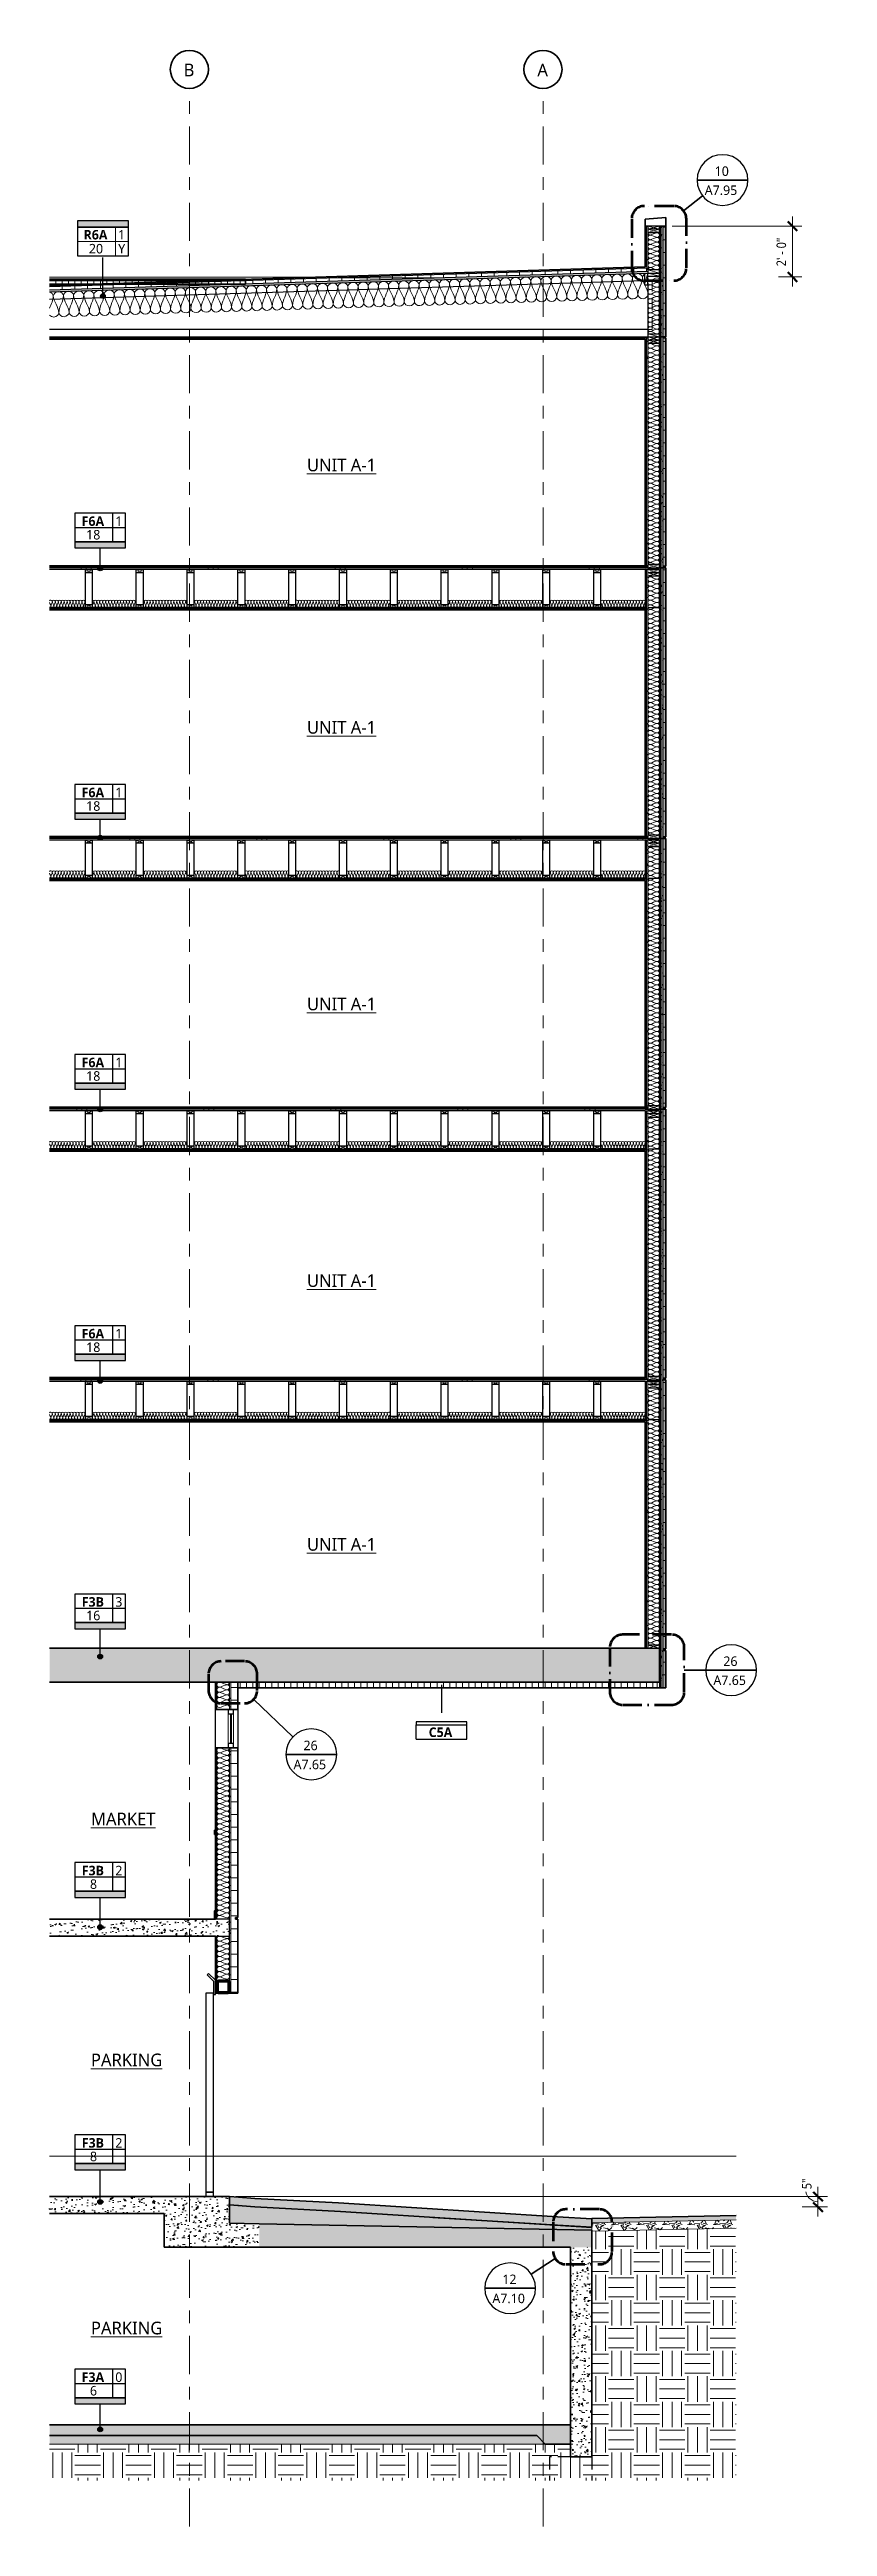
# Model space of a CAD drawing. Header units: inches. Extents: x 6 to 8416, y -388 to 6104.
# Drawn here: x 2721 to 3088, y 4934 to 6104 of the extents above; entities that cross this region are included whole.
import ezdxf

# ---------------------------------------------------------------- set-up
doc = ezdxf.new("R2010")
doc.units = ezdxf.units.IN
doc.header["$MEASUREMENT"] = 0
for name, pattern in [('Center 3_8_', [36, 18, -6, 6, -6]), ('Dash Dot 3_16_', [15, 9, -3, 0, -3]), ('Hidden 1_8_', [9, 6, -3])]:
    doc.linetypes.add(name, pattern=pattern)
for name, color, linetype, lineweight in [('A-ANNO-DIMS', 211, 'Continuous', 13), ('A-ANNO-DIMS-48', 211, 'Continuous', 13), ('A-ANNO-NOTE', 131, 'Continuous', 18), ('A-ANNO-SYMB', 150, 'Continuous', 13), ('A-CLNG', 13, 'Continuous', 25), ('A-CLNG-IDEN', 151, 'Continuous', 25), ('A-CLNG-PATT', 13, 'Continuous', 35), ('A-DETL', 90, 'Continuous', 13), ('A-DETL-GENF', 92, 'Continuous', 13), ('A-DOOR', 31, 'Continuous', 18), ('A-FLOR', 192, 'Continuous', 18), ('A-FLOR-IDEN', 11, 'Continuous', 25), ('A-FLOR-MCUT', 51, 'Continuous', 25), ('A-FLOR-PATT', 8, 'Continuous', 35), ('A-GLAZ', 151, 'Continuous', 25), ('A-ROOF', 132, 'Continuous', 18), ('A-ROOF-IDEN', 132, 'Continuous', 25), ('A-ROOF-PATT', 132, 'Continuous', 35), ('A-ROOM', 32, 'Continuous', 13), ('A-ROOM-IDEN', 2, 'Continuous', 35), ('A-WALL', 113, 'Continuous', 25), ('A-WALL-PATT', 111, 'Continuous', 35), ('I-WALL', 2, 'Continuous', 25), ('S-GRID', 1, 'Continuous', 13), ('S-GRID-IDEN', 1, 'Continuous', 35)]:
    doc.layers.add(name, color=color, linetype=linetype, lineweight=lineweight)
doc.styles.add('Open Sans_2', font='OpenSans-Regular.ttf', dxfattribs={"height": 6})
doc.styles.add('Open Sans_3', font='OpenSans-Regular.ttf', dxfattribs={"height": 4.5})
doc.styles.add('Open Sans_5', font='OpenSans-Regular.ttf', dxfattribs={"width": 0.88, "height": 4.5})
doc.styles.add('Open Sans_B', font='OpenSans-Bold.ttf', dxfattribs={"height": 4.5})
doc.dimstyles.new('Linear_-_3_32_', dxfattribs={"dimscale": 12, "dimtxt": 4.83561, "dimasz": 0.375, "dimexe": 0.375, "dimexo": 0.25, "dimgap": 0.125, "dimtad": 1, "dimdec": 8, "dimrnd": 0.003906, "dimzin": 3, "dimdsep": 46, "dimlunit": 4, "dimtxsty": 'Open Sans_5', "dimblk1": 'OBLIQUE', "dimblk2": 'OBLIQUE', "dimsah": 1, "dimcen": 0.09, "dimdle": 0.375, "dimadec": 3, "dimazin": 2, "dimtfac": 1, "dimtdec": 4, "dimtix": 1, "dimtmove": 0, "dimatfit": 3, "dimfxl": 1, "dimtvp": 1, "dimtfill": 1, "dimfrac": 2, "dimtolj": 1, "dimtzin": 0, "dimarcsym": 2})
doc.dimstyles.new('Linear_-_3_32__1', dxfattribs={"dimscale": 12, "dimtxt": 4.83561, "dimasz": 0.375, "dimexe": 0.375, "dimexo": 0.25, "dimgap": 0.125, "dimtad": 1, "dimdec": 8, "dimrnd": 0.003906, "dimzin": 3, "dimdsep": 46, "dimlunit": 4, "dimtxsty": 'Open Sans_5', "dimblk1": 'OBLIQUE', "dimblk2": 'OBLIQUE', "dimsah": 1, "dimcen": 0.09, "dimdle": 0.375, "dimadec": 3, "dimazin": 2, "dimtfac": 1, "dimtdec": 4, "dimtix": 1, "dimtmove": 1, "dimatfit": 3, "dimfxl": 1, "dimtvp": 1, "dimtfill": 1, "dimfrac": 2, "dimtolj": 1, "dimtzin": 0, "dimarcsym": 2})
pattern_1 = [(50, (2876.843, 3038.5), (6.885997, -0.602097), [0.72, -7.92]), (355, (2876.843, 3038.5), (-1.331756, 7.220547), [0.576, -6.336]), (100.451, (2877.417, 3038.45), (5.553629, 6.618191), [0.61191, -6.731]), (46.184, (2876.843, 3040.42), (10.245642, -1.588925), [1.08, -11.88]), (96.636, (2877.697, 3040.288), (8.97244, 9.35152), [0.91786, -10.096]), (351.184, (2876.843, 3040.42), (8.9732, 9.35123), [0.864, -9.504]), (21, (2877.803, 3039.94), (5.730726, -3.865003), [0.72, -7.92]), (326, (2877.803, 3039.94), (2.33581, 6.96088), [0.576, -6.336]), (71.451, (2878.281, 3039.618), (8.065876, 3.095948), [0.61191, -6.731]), (37.5, (2876.843, 3038.5), (0.116866, 3.1954784), [0.06336, -6.196, 0.06336, -6.369, -6.36]), (37.5, (2876.843, 3038.5), (0.116866, 3.1954784), [-12.691, 0.06336, -6.297]), (7.5, (2876.843, 3038.5), (2.52543, 3.7860247), [0.06336, -3.604, 0.06336, -6.052, -2.424]), (7.5, (2876.843, 3038.5), (2.52543, 3.7860247), [-9.782, 0.06336, -2.361]), (327.5, (2874.703, 3038.5), (5.1243685, -0.2161763), [0.06336, -2.337, 0.06336, -7.425, -9.936]), (327.5, (2874.703, 3038.5), (5.1243685, -0.2161763), [-9.888, 0.06336, -9.873]), (317.5, (2873.743, 3038.5), (5.598326, 0.96141), [0.06336, -3.057, 0.06336, -4.909, -7.056]), (317.5, (2873.743, 3038.5), (5.598326, 0.96141), [-8.093, 0.06336, -6.993])]
pattern_2 = [(0, (2876.843, 3038.5), (0, 6), []), (90, (2876.843, 3038.5), (-6, 4e-16), [])]
pattern_3 = [(0, (2876.84, 3038.5), (0, 60), [60, 0, 0, 0]), (284.036, (2917.643, 3050.5), (59.99915, -180.000494), [12.369, -235.017]), (284.036, (2915.243, 3050.5), (59.99915, -180.000494), [12.369, -235.017]), (284.036, (2912.843, 3050.5), (59.99915, -180.000494), [12.369, -235.017]), (284.036, (2881.643, 3062.5), (59.99915, -180.000494), [12.369, -235.017]), (284.036, (2879.243, 3062.5), (59.99915, -180.000494), [12.369, -235.017]), (284.036, (2876.843, 3062.5), (59.99915, -180.000494), [12.369, -235.017]), (284.036, (2899.643, 3074.5), (59.99915, -180.000494), [12.369, -235.017]), (284.036, (2897.243, 3074.5), (59.99915, -180.000494), [12.369, -235.017]), (284.036, (2894.843, 3074.5), (59.99915, -180.000494), [12.369, -235.017]), (284.036, (2917.643, 3086.5), (59.99915, -180.000494), [12.369, -235.017]), (284.036, (2915.243, 3086.5), (59.99915, -180.000494), [12.369, -235.017]), (284.036, (2912.843, 3086.5), (59.99915, -180.000494), [12.369, -235.017]), (284.036, (2881.643, 3098.5), (59.99915, -180.000494), [12.369, -235.017]), (284.036, (2879.243, 3098.5), (59.99915, -180.000494), [12.369, -235.017]), (284.036, (2876.843, 3098.5), (59.99915, -180.000494), [12.369, -235.017]), (0, (2876.84, 3044.5), (0, 60), [60, 0, 0, 0]), (0, (2876.84, 3050.5), (0, 60), [60, 0, 0, 0]), (0, (2876.84, 3056.5), (0, 60), [60, 0, 0, 0]), (0, (2876.84, 3062.5), (0, 60), [60, 0, 0, 0]), (0, (2876.84, 3068.5), (0, 60), [60, 0, 0, 0]), (0, (2876.84, 3074.5), (0, 60), [60, 0, 0, 0]), (0, (2876.84, 3080.5), (0, 60), [60, 0, 0, 0]), (0, (2876.84, 3086.5), (0, 60), [60, 0, 0, 0]), (0, (2876.84, 3092.5), (0, 60), [60, 0, 0, 0])]
pattern_4 = [(0, (2876.843, 3038.5), (7.68, 1.92), [0.6336, -5.126, 0.6336, -5.126, -30.72]), (0, (2876.843, 3038.5), (7.68, 1.92), [-11.52, 0.6336, -10.886, 0.6336, -5.126, -13.44]), (0, (2876.843, 3038.5), (7.68, 1.92), [-28.8, 0.6336, -3.206, 0.6336, -8.966]), (120, (2879.723, 3039.46), (-5.5027688, 5.6910751), [0.6336, -5.126, 0.6336, -5.126, -30.72]), (120, (2879.723, 3039.46), (-5.5027688, 5.6910751), [-11.52, 0.6336, -10.886, 0.6336, -5.126, -13.44]), (120, (2879.723, 3039.46), (-5.5027688, 5.6910751), [-28.8, 0.6336, -3.206, 0.6336, -8.966]), (240, (2880.683, 3043.3), (-2.1772312, -7.6110751), [0.6336, -5.126, 0.6336, -5.126, -30.72]), (240, (2880.683, 3043.3), (-2.1772312, -7.6110751), [-11.52, 0.6336, -10.886, 0.6336, -5.126, -13.44]), (240, (2880.683, 3043.3), (-2.1772312, -7.6110751), [-28.8, 0.6336, -3.206, 0.6336, -8.966])]
pattern_5 = [(0, (2876.843, 3038.5), (0, 3), []), (90, (2876.843, 3038.5), (-3, 2e-16), [])]
pattern_6 = [(0, (-102.132, 3038.5), (7.68, 1.92), [0.6336, -5.126, 0.6336, -5.126, -30.72]), (0, (-102.132, 3038.5), (7.68, 1.92), [-11.52, 0.6336, -10.886, 0.6336, -5.126, -13.44]), (0, (-102.132, 3038.5), (7.68, 1.92), [-28.8, 0.6336, -3.206, 0.6336, -8.966]), (120, (-99.252, 3039.46), (-5.5027688, 5.6910751), [0.6336, -5.126, 0.6336, -5.126, -30.72]), (120, (-99.252, 3039.46), (-5.5027688, 5.6910751), [-11.52, 0.6336, -10.886, 0.6336, -5.126, -13.44]), (120, (-99.252, 3039.46), (-5.5027688, 5.6910751), [-28.8, 0.6336, -3.206, 0.6336, -8.966]), (240, (-98.292, 3043.3), (-2.1772312, -7.6110751), [0.6336, -5.126, 0.6336, -5.126, -30.72]), (240, (-98.292, 3043.3), (-2.1772312, -7.6110751), [-11.52, 0.6336, -10.886, 0.6336, -5.126, -13.44]), (240, (-98.292, 3043.3), (-2.1772312, -7.6110751), [-28.8, 0.6336, -3.206, 0.6336, -8.966])]
pattern_7 = [(228.013, (2885.483, 3050.5), (-95.9993461, -108.0000701), [1.614, -159.829]), (184.97, (2884.403, 3049.3), (143.99974655, 12.00063199), [2.77, -274.271]), (132.51, (2881.643, 3049.06), (119.99876166, -132.00071774), [1.953, -193.392]), (267.274, (2876.963, 3046.06), (11.9986891, 239.99993052), [2.523, -249.763]), (292.834, (2876.843, 3043.54), (-60.00090758, 143.99971496), [2.474, -244.912]), (357.274, (2877.803, 3041.26), (-239.99993052, 11.9986891), [2.523, -249.763]), (37.694, (2880.323, 3041.14), (-156.000382865, -119.99923932), [3.336, -330.298]), (72.255, (2882.963, 3043.18), (84.00147503, 263.99938801), [3.15, -311.836]), (121.43, (2883.923, 3046.18), (-96.00110029, 155.99912688), [2.531, -250.609]), (175.236, (2882.603, 3048.34), (132.00033815, -12.00085414), [2.89, -141.609]), (222.397, (2879.723, 3048.58), (-144.00066143, -131.99858707), [3.737, -370.001]), (138.814, (2888.843, 3045.94), (-84.0001648, 72.0001569), [1.276, -126.286]), (171.469, (2887.883, 3046.78), (155.99966285, -24.0006005), [2.427, -240.258]), (225, (2885.483, 3047.14), (2e-15, -11.999602), [1.697, -15.274]), (203.199, (2884.643, 3048.58), (60.0001717, 24.0002247), [0.9139, -90.475]), (291.801, (2883.803, 3048.22), (-12.0001182, 36.0000982), [1.292, -63.33]), (30.964, (2884.283, 3047.02), (36.000195, 24.000351), [2.099, -67.872]), (161.565, (2886.083, 3048.1), (23.9997794, -12.000233), [1.518, -36.429]), (16.389, (2876.843, 3048.22), (120.00048523, 35.99891204), [2.126, -210.514]), (70.346, (2878.883, 3048.82), (-48.0003717, -131.9997803), [1.784, -176.609]), (293.199, (2886.083, 3050.5), (-24.0002247, 60.0001717), [1.828, -89.561]), (343.611, (2886.803, 3048.82), (-120.00048523, 35.99891204), [2.126, -210.514]), (339.444, (2876.843, 3040.78), (-60.0004608, 23.999591), [2.051, -100.477]), (294.775, (2878.763, 3040.06), (-59.9996186, 132.00003124), [1.718, -170.096]), (66.801, (2886.203, 3038.5), (24.0002247, 60.0001717), [1.828, -89.561]), (17.354, (2886.923, 3040.18), (-155.99994787, -47.99991017), [2.012, -199.145]), (69.444, (2880.323, 3038.5), (-23.999591, -60.0004608), [1.025, -101.503]), (101.31, (2885.483, 3038.5), (-11.9996184, 47.9998022), [0.61188, -60.576]), (165.964, (2885.363, 3039.1), (36.000584, -11.9995396), [2.474, -47.003]), (186.009, (2882.963, 3039.7), (120.00012787, 12.0000096), [2.293, -226.967]), (303.69, (2884.283, 3045.94), (-12.000356, 24.0002275), [1.731, -41.536]), (353.157, (2885.243, 3044.5), (203.9995472, -24.0007647), [3.022, -299.131]), (60.945, (2888.243, 3044.14), (-48.00094496, -83.99938356), [1.235, -122.312]), (90, (2888.843, 3045.22), (-12, 12), [0.72, -11.28]), (120.256, (2882.723, 3040.06), (47.99923877, -84.00016216), [1.667, -165.042]), (48.013, (2881.883, 3041.5), (95.9993461, 108.0000701), [3.229, -158.215]), (0, (2884.043, 3043.9), (12, 12), [3.12, -8.88]), (325.305, (2887.163, 3043.9), (-120.00046883, 83.99985128), [1.897, -187.839]), (254.055, (2888.723, 3042.82), (-12.0000366, -48.0001825), [1.747, -85.614]), (207.646, (2888.243, 3041.14), (-227.99957241, -119.99989042), [2.845, -281.634]), (175.426, (2885.723, 3039.82), (-155.99985848, 12.00019569), [3.01, -297.949])]

msp = doc.modelspace()

# ---------------------------------------------------------------- texts
at = {"layer": 'A-ANNO-SYMB', "char_height": 4.5, "attachment_point": 1, "style": 'Open Sans_3'}
for s, insert, width in [('A7.95', (3030.27896113, 6040.19322316), 20.1495), ('10', (3034.97502412, 6049.19322316), 8.787), ('26', (3039.0657495, 5345.12644391), 8.787), ('A7.65', (3034.36968651, 5336.12644391), 20.1495), ('26', (2840.78237958, 5305.33930414), 8.787), ('A7.65', (2836.08631658, 5296.33930414), 20.1495), ('12', (2934.68464463, 5053.06096506), 8.787), ('A7.10', (2929.98858164, 5044.06096506), 20.1495)]:
    msp.add_mtext(s, dxfattribs=dict(at, insert=insert, width=width))
at = {"layer": 'A-CLNG-IDEN', "lineweight": 13, "insert": (2899.92081744, 5311.57037077), "char_height": 4.5, "width": 14.544, "attachment_point": 1, "style": 'Open Sans_B'}
msp.add_mtext('C5A', dxfattribs=at)
at = {"layer": 'A-FLOR-IDEN', "lineweight": 13, "char_height": 4.5, "attachment_point": 1}
for s, insert, width, style in [('F6A', (2735.99579223, 5883.81540734), 13.938, 'Open Sans_B'), ('18', (2738.12177648, 5877.40422739), 8.787, 'Open Sans_3'), ('1', (2751.89297955, 5883.81540734), 4.3935, 'Open Sans_3'), ('F6A', (2735.99579223, 5755.62676968), 13.938, 'Open Sans_B'), ('18', (2738.12177648, 5749.21558973), 8.787, 'Open Sans_3'), ('1', (2751.89297955, 5755.62676968), 4.3935, 'Open Sans_3'), ('F6A', (2735.99579223, 5628.07101677), 13.938, 'Open Sans_B'), ('18', (2738.12177648, 5621.65983682), 8.787, 'Open Sans_3'), ('1', (2751.89297955, 5628.07101677), 4.3935, 'Open Sans_3'), ('F6A', (2735.99579223, 5499.90457858), 13.938, 'Open Sans_B'), ('18', (2738.12177648, 5493.49339862), 8.787, 'Open Sans_3'), ('1', (2751.89297955, 5499.90457858), 4.3935, 'Open Sans_3'), ('F3B', (2736.05248514, 5373.15292742), 13.7865, 'Open Sans_B'), ('3', (2751.89297955, 5373.15292742), 4.3935, 'Open Sans_3'), ('16', (2738.12177648, 5366.74174747), 8.787, 'Open Sans_3'), ('F3B', (2736.05248514, 5246.21581112), 13.7865, 'Open Sans_B'), ('2', (2751.89297955, 5246.21581112), 4.3935, 'Open Sans_3'), ('8', (2739.92650089, 5239.80463117), 4.3935, 'Open Sans_3'), ('F3B', (2736.05248514, 5117.53734014), 13.7865, 'Open Sans_B'), ('2', (2751.89297955, 5117.53734014), 4.3935, 'Open Sans_3'), ('8', (2739.92650089, 5111.12616019), 4.3935, 'Open Sans_3'), ('F3A', (2735.99579223, 5006.851666), 13.938, 'Open Sans_B'), ('6', (2739.92650089, 5000.44048605), 4.3935, 'Open Sans_3'), ('0', (2751.89297955, 5006.851666), 4.3935, 'Open Sans_3')]:
    msp.add_mtext(s, dxfattribs=dict(at, insert=insert, width=width, style=style))
at = {"layer": 'A-ROOF-IDEN', "lineweight": 13, "char_height": 4.5, "attachment_point": 1}
for s, insert, width, style in [('R6A', (2736.93033948, 6019.15431725), 14.847, 'Open Sans_B'), ('1', (2753.20547955, 6019.15431725), 4.3935, 'Open Sans_3'), ('20', (2739.43427648, 6012.5556373), 8.787, 'Open Sans_3'), ('Y', (2753.2751597, 6012.5556373), 4.3935, 'Open Sans_3')]:
    msp.add_mtext(s, dxfattribs=dict(at, insert=insert, width=width, style=style))
at = {"layer": 'A-ROOM-IDEN', "lineweight": 13, "char_height": 6, "attachment_point": 1, "style": 'Open Sans_2'}
for s, insert, width in [('\\LUNIT A-1', (2842.4148573, 5911.10949254), 41.6625), ('\\LUNIT A-1', (2842.4148573, 5787.14442686), 41.6625), ('\\LUNIT A-1', (2842.4148573, 5656.44212935), 41.6625), ('\\LUNIT A-1', (2842.4148573, 5525.73983184), 41.6625), ('\\LUNIT A-1', (2842.4148573, 5401.10104298), 41.6625), ('\\LMARKET', (2740.4105863, 5271.33139275), 39.087), ('\\LPARKING', (2740.4105863, 5157.484523), 42.8745), ('\\LPARKING', (2740.4105863, 5030.81740857), 42.8745)]:
    msp.add_mtext(s, dxfattribs=dict(at, insert=insert, width=width))
at = {"layer": 'S-GRID-IDEN', "lineweight": 13, "char_height": 6, "attachment_point": 1, "style": 'Open Sans_2'}
for s, insert, width in [('B', (2784.18009603, 6097.76008594), 6.5145), ('A', (2951.23678894, 6097.76008594), 6.363)]:
    msp.add_mtext(s, dxfattribs=dict(at, insert=insert, width=width))

# ---------------------------------------------------------------- blocks, each defined once
blk = doc.blocks.new('Door-Overhead-Rytec-Spiral_LH - 208V_3PH_60HZ-13854911-WALL SECTION - GARAGE')
at = {"layer": 'A-DOOR', "lineweight": 25}
for p, q in [((-184.3, 5186), (-184.3, 5092)), ((-180.7, 5186), (-184.3, 5186)), ((-183, 5195.4), (-183.7, 5194.7)), ((-183.7, 5194.7), (-180.7, 5191.7)), ((-179.7, 5192.1), (-183, 5195.4)), ((-180.7, 5191.7), (-180.7, 5185.4)), ((-180.7, 5092), (-180.7, 5186)), ((-180.7, 5185.4), (-179.7, 5185.4)), ((-179.7, 5185.4), (-179.7, 5192.1)), ((-184.3, 5092), (-180.7, 5092)), ((-184.3, 5092), (-184.3, 5090)), ((-180.7, 5092), (-184.3, 5092)), ((-180.7, 5090), (-180.7, 5092))]:
    blk.add_line(p, q, dxfattribs=at)
blk = doc.blocks.new('2-1 WD Adaptive - 8_-0_x2_-0_-5772873-WALL SECTION - GARAGE')
at = {"layer": 'A-GLAZ', "lineweight": 13}
for p, q in [((-179.7, 5302), (-179.7, 5320)), ((-173.7, 5318), (-173.7, 5304)), ((-171.2, 5304), (-171.2, 5318)), ((-169.2, 5320), (-169.2, 5302))]:
    blk.add_line(p, q, dxfattribs=at)
at = {"layer": 'A-GLAZ', "color": 7}
for p, q in [((-171.2, 5320), (-173.7, 5320)), ((-173.7, 5320), (-173.7, 5318)), ((-173.7, 5318), (-171.2, 5318)), ((-171.2, 5318), (-171.2, 5320)), ((-171.2, 5304), (-173.7, 5304)), ((-173.7, 5304), (-173.7, 5302)), ((-173.7, 5302), (-171.2, 5302)), ((-171.2, 5302), (-171.2, 5304))]:
    blk.add_line(p, q, dxfattribs=at)
at = {"layer": 'A-GLAZ', "lineweight": 18}
for p, q in [((-172.2, 5318), (-172.7, 5318)), ((-172.7, 5318), (-172.7, 5304)), ((-172.2, 5304), (-172.2, 5318)), ((-172.7, 5304), (-172.2, 5304))]:
    blk.add_line(p, q, dxfattribs=at)
blk = doc.blocks.new('06 Nominal Cut Lumber-Section-AM1 - 2x6 Section-9014713-WALL SECTION - GARAGE')
at = {"layer": 'A-DETL-GENF', "lineweight": 25}
for p, q in [((29.9, 5475.1), (24.4, 5475.1)), ((29.9, 5473.6), (29.9, 5475.1))]:
    blk.add_line(p, q, dxfattribs=at)
at = {"layer": 'A-DETL-GENF'}
for p, q in [((24.4, 5475.1), (29.9, 5473.6)), ((24.4, 5473.6), (29.9, 5475.1))]:
    blk.add_line(p, q, dxfattribs=at)
blk = doc.blocks.new('06 Nominal Cut Lumber-Section-AM1 - 2x6 Section-16986702-WALL SECTION - GARAGE')
at = {"layer": 'A-DETL-GENF', "lineweight": 25}
for p, q in [((29.9, 5473.6), (24.4, 5473.6)), ((24.4, 5472.1), (29.9, 5472.1)), ((29.9, 5472.1), (29.9, 5473.6))]:
    blk.add_line(p, q, dxfattribs=at)
at = {"layer": 'A-DETL-GENF'}
for p, q in [((24.4, 5472.1), (29.9, 5473.6)), ((24.4, 5473.6), (29.9, 5472.1))]:
    blk.add_line(p, q, dxfattribs=at)
blk = doc.blocks.new('06 Nominal Cut Lumber-Section-AM1 - 2x6 Section-V96-WALL SECTION - GARAGE')
at = {"layer": 'A-DETL-GENF', "lineweight": 25}
for p, q in [((24.4, 5477.4), (24.4, 5475.9)), ((29.9, 5477.4), (24.4, 5477.4)), ((29.9, 5475.9), (29.9, 5477.4)), ((24.4, 5475.9), (29.9, 5475.9))]:
    blk.add_line(p, q, dxfattribs=at)
at = {"layer": 'A-DETL-GENF'}
for p, q in [((24.4, 5477.4), (29.9, 5475.9)), ((24.4, 5475.9), (29.9, 5477.4))]:
    blk.add_line(p, q, dxfattribs=at)
blk = doc.blocks.new('09 GypsumWallboardTypeX-Section-AM - 5_8_-20133690-WALL SECTION - GARAGE')
at = {"layer": 'A-DETL-GENF'}
h = blk.add_hatch(dxfattribs=at)
h.set_pattern_fill('FP_39', color=256, style=0, pattern_type=2)
h.set_pattern_definition(pattern_6)
h.paths.add_polyline_path([(24.4, 5456.6), (24.4, 5475.1), (23.8, 5475.1), (23.8, 5456.6)])
for p, q in [((24.4, 5475.1), (23.8, 5475.1)), ((24.4, 5456.6), (24.4, 5475.1)), ((23.8, 5456.6), (24.4, 5456.6))]:
    blk.add_line(p, q, dxfattribs=at)
blk = doc.blocks.new('09 GypsumWallboardTypeX-Section-AM - 5_8_-V97-WALL SECTION - GARAGE')
at = {"layer": 'A-DETL-GENF'}
h = blk.add_hatch(dxfattribs=at)
h.set_pattern_fill('FP_39', color=256, style=0, pattern_type=2)
h.set_pattern_definition(pattern_6)
h.paths.add_polyline_path([(23.8, 5456.6), (23.8, 5475.1), (23.2, 5475.1), (23.2, 5456.6)])
at = {"layer": 'A-DETL-GENF', "lineweight": 25}
blk.add_line((23.2, 5475.1), (23.2, 5456.6), dxfattribs=at)
at = {"layer": 'A-DETL-GENF'}
for p, q in [((23.8, 5475.1), (23.2, 5475.1)), ((23.8, 5456.6), (23.8, 5475.1)), ((23.2, 5456.6), (23.8, 5456.6))]:
    blk.add_line(p, q, dxfattribs=at)
blk = doc.blocks.new('06 Nominal Cut Lumber-Section-AM1 - 2x4 Section-9046868-WALL SECTION - GARAGE')
at = {"layer": 'A-DETL-GENF', "lineweight": 25}
for p, q in [((2.2, 5475.1), (-1.3, 5475.1)), ((-1.3, 5475.1), (-1.3, 5473.6)), ((2.2, 5473.6), (2.2, 5475.1))]:
    blk.add_line(p, q, dxfattribs=at)
at = {"layer": 'A-DETL-GENF'}
for p, q in [((-1.3, 5473.6), (2.2, 5475.1)), ((-1.3, 5475.1), (2.2, 5473.6))]:
    blk.add_line(p, q, dxfattribs=at)
blk = doc.blocks.new('06 Nominal Cut Lumber-Section-AM1 - 2x4 Section-V98-WALL SECTION - GARAGE')
at = {"layer": 'A-DETL-GENF', "lineweight": 25}
for p, q in [((-1.3, 5458.6), (-1.3, 5457.1)), ((-1.3, 5457.1), (2.2, 5457.1)), ((2.2, 5457.1), (2.2, 5458.6))]:
    blk.add_line(p, q, dxfattribs=at)
at = {"layer": 'A-DETL-GENF'}
for p, q in [((-1.3, 5457.1), (2.2, 5458.6)), ((-1.3, 5458.6), (2.2, 5457.1))]:
    blk.add_line(p, q, dxfattribs=at)
blk = doc.blocks.new('06 Nominal Cut Lumber-Top-AM - 4_ W-20150248-WALL SECTION - GARAGE')
at = {"layer": 'A-DETL-GENF', "lineweight": 25}
for p, q in [((2.2, 5473.6), (-1.3, 5473.6)), ((-1.3, 5473.6), (-1.3, 5458.6)), ((2.2, 5458.6), (2.2, 5473.6)), ((-1.3, 5458.6), (2.2, 5458.6))]:
    blk.add_line(p, q, dxfattribs=at)
blk = doc.blocks.new('09 GypsumWallboardTypeX-Section-AM - 5_8_-V99-WALL SECTION - GARAGE')
at = {"layer": 'A-DETL-GENF'}
h = blk.add_hatch(dxfattribs=at)
h.set_pattern_fill('FP_39', color=256, style=0, pattern_type=2)
h.set_pattern_definition(pattern_6)
h.paths.add_polyline_path([(24.4, 5584.5), (24.4, 5603), (23.8, 5603), (23.8, 5584.5)])
for p, q in [((24.4, 5603), (23.8, 5603)), ((24.4, 5584.5), (24.4, 5603)), ((23.8, 5584.5), (24.4, 5584.5))]:
    blk.add_line(p, q, dxfattribs=at)
blk = doc.blocks.new('09 GypsumWallboardTypeX-Section-AM - 5_8_-V100-WALL SECTION - GARAGE')
at = {"layer": 'A-DETL-GENF'}
h = blk.add_hatch(dxfattribs=at)
h.set_pattern_fill('FP_39', color=256, style=0, pattern_type=2)
h.set_pattern_definition(pattern_6)
h.paths.add_polyline_path([(23.8, 5584.5), (23.8, 5603), (23.2, 5603), (23.2, 5584.5)])
at = {"layer": 'A-DETL-GENF', "lineweight": 25}
blk.add_line((23.2, 5603), (23.2, 5584.5), dxfattribs=at)
at = {"layer": 'A-DETL-GENF'}
for p, q in [((23.8, 5603), (23.2, 5603)), ((23.8, 5584.5), (23.8, 5603)), ((23.2, 5584.5), (23.8, 5584.5))]:
    blk.add_line(p, q, dxfattribs=at)
blk = doc.blocks.new('09 GypsumWallboardTypeX-Section-AM - 5_8_-V101-WALL SECTION - GARAGE')
at = {"layer": 'A-DETL-GENF'}
h = blk.add_hatch(dxfattribs=at)
h.set_pattern_fill('FP_39', color=256, style=0, pattern_type=2)
h.set_pattern_definition(pattern_6)
h.paths.add_polyline_path([(24.4, 5712.4), (24.4, 5730.9), (23.8, 5730.9), (23.8, 5712.4)])
for p, q in [((24.4, 5730.9), (23.8, 5730.9)), ((24.4, 5712.4), (24.4, 5730.9)), ((23.8, 5712.4), (24.4, 5712.4))]:
    blk.add_line(p, q, dxfattribs=at)
blk = doc.blocks.new('09 GypsumWallboardTypeX-Section-AM - 5_8_-V102-WALL SECTION - GARAGE')
at = {"layer": 'A-DETL-GENF'}
h = blk.add_hatch(dxfattribs=at)
h.set_pattern_fill('FP_39', color=256, style=0, pattern_type=2)
h.set_pattern_definition(pattern_6)
h.paths.add_polyline_path([(23.8, 5712.4), (23.8, 5730.9), (23.2, 5730.9), (23.2, 5712.4)])
at = {"layer": 'A-DETL-GENF', "lineweight": 25}
blk.add_line((23.2, 5730.9), (23.2, 5712.4), dxfattribs=at)
at = {"layer": 'A-DETL-GENF'}
for p, q in [((23.8, 5730.9), (23.2, 5730.9)), ((23.8, 5712.4), (23.8, 5730.9)), ((23.2, 5712.4), (23.8, 5712.4))]:
    blk.add_line(p, q, dxfattribs=at)
blk = doc.blocks.new('09 GypsumWallboardTypeX-Section-AM - 5_8_-V103-WALL SECTION - GARAGE')
at = {"layer": 'A-DETL-GENF'}
h = blk.add_hatch(dxfattribs=at)
h.set_pattern_fill('FP_39', color=256, style=0, pattern_type=2)
h.set_pattern_definition(pattern_6)
h.paths.add_polyline_path([(24.4, 5840.2), (24.4, 5858.8), (23.8, 5858.8), (23.8, 5840.2)])
for p, q in [((24.4, 5858.8), (23.8, 5858.8)), ((24.4, 5840.2), (24.4, 5858.8)), ((23.8, 5840.2), (24.4, 5840.2))]:
    blk.add_line(p, q, dxfattribs=at)
blk = doc.blocks.new('09 GypsumWallboardTypeX-Section-AM - 5_8_-V104-WALL SECTION - GARAGE')
at = {"layer": 'A-DETL-GENF'}
h = blk.add_hatch(dxfattribs=at)
h.set_pattern_fill('FP_39', color=256, style=0, pattern_type=2)
h.set_pattern_definition(pattern_6)
h.paths.add_polyline_path([(23.8, 5840.2), (23.8, 5858.8), (23.2, 5858.8), (23.2, 5840.2)])
at = {"layer": 'A-DETL-GENF', "lineweight": 25}
blk.add_line((23.2, 5858.8), (23.2, 5840.2), dxfattribs=at)
at = {"layer": 'A-DETL-GENF'}
for p, q in [((23.8, 5858.8), (23.2, 5858.8)), ((23.8, 5840.2), (23.8, 5858.8)), ((23.2, 5840.2), (23.8, 5840.2))]:
    blk.add_line(p, q, dxfattribs=at)
blk = doc.blocks.new('05 AISC Tube Shapes-Section-AM - HSS6X6X3_8-19710366-WALL SECTION - GARAGE')
at = {"layer": 'A-DETL-GENF'}
h = blk.add_hatch(dxfattribs=at)
h.set_pattern_fill('FP_42', color=256, style=0, pattern_type=2)
h.set_pattern_definition([(45, (-102.132, 3038.5), (-4.751758, 4.751758), []), (45, (-102.132, 3045.7), (-4.751758, 4.751758), [])])
h.paths.add_polyline_path([(-178.1, 5186), (-174.1, 5186), (-173.6, 5186.1), (-173.2, 5186.5), (-173.1, 5187), (-173.1, 5191), (-173.2, 5191.5), (-173.6, 5191.9), (-174.1, 5192), (-178.1, 5192), (-178.6, 5191.9), (-178.9, 5191.5), (-179.1, 5191), (-179.1, 5187), (-178.9, 5186.5), (-178.6, 5186.1)])
h.paths.add_polyline_path([(-178.1, 5186.5), (-178.3, 5186.6), (-178.5, 5186.8), (-178.6, 5187), (-178.6, 5191), (-178.5, 5191.2), (-178.3, 5191.4), (-178.1, 5191.5), (-174.1, 5191.5), (-173.8, 5191.4), (-173.6, 5191.2), (-173.6, 5191), (-173.6, 5187), (-173.6, 5186.8), (-173.8, 5186.6), (-174.1, 5186.5), (-177, 5186.5)])
at = {"layer": 'A-DETL-GENF', "lineweight": 50}
for p, q in [((-179.1, 5191), (-179.1, 5187)), ((-178.6, 5187), (-178.6, 5191)), ((-174.1, 5192), (-178.1, 5192)), ((-178.1, 5191.5), (-174.1, 5191.5)), ((-174.1, 5186.5), (-178.1, 5186.5)), ((-178.1, 5186), (-174.1, 5186)), ((-173.6, 5191), (-173.6, 5187)), ((-173.1, 5187), (-173.1, 5191))]:
    blk.add_line(p, q, dxfattribs=at)
for centre, radius, start, end in [((-178.1, 5191), 1, 90, 180), ((-178.1, 5187), 1, 180, 270), ((-178.1, 5191), 0.5, 90, 180), ((-178.1, 5187), 0.5, 180, 270), ((-174.1, 5191), 1, 0, 90), ((-174.1, 5191), 0.5, 0, 90), ((-174.1, 5187), 1, 270, 0), ((-174.1, 5187), 0.5, 270, 0)]:
    blk.add_arc(centre, radius, start, end, dxfattribs=at)
blk = doc.blocks.new('06 Nominal Cut Lumber-Top-AM - 4_ W-20177404-WALL SECTION - GARAGE')
at = {"layer": 'A-DETL-GENF', "lineweight": 25}
for p, q in [((24.4, 5972.1), (-258.1, 5972.1)), ((-258.1, 5968.6), (24.4, 5968.6))]:
    blk.add_line(p, q, dxfattribs=at)
blk = doc.blocks.new('06 Nominal Cut Lumber-Top-AM - 4_ W-20177361-WALL SECTION - GARAGE')
at = {"layer": 'A-DETL-GENF', "lineweight": 25}
blk.add_line((-258.1, 5986.4), (22.9, 5995.2), dxfattribs=at)
blk = doc.blocks.new('06 Nominal Cut Lumber-Section-AM1 - 2x6 Section-V105-WALL SECTION - GARAGE')
at = {"layer": 'A-DETL-GENF', "lineweight": 25}
for p, q in [((24.4, 5968.6), (24.4, 5967.1)), ((29.9, 5967.1), (29.9, 5968.6))]:
    blk.add_line(p, q, dxfattribs=at)
at = {"layer": 'A-DETL-GENF'}
for p, q in [((24.4, 5968.6), (29.9, 5967.1)), ((24.4, 5967.1), (29.9, 5968.6))]:
    blk.add_line(p, q, dxfattribs=at)
blk = doc.blocks.new('06 Nominal Cut Lumber-Blocking-Section-AM1 - 2x6 Blocking-16986166-WALL SECTION - GARAGE')
at = {"layer": 'A-DETL-GENF', "lineweight": 25}
for p, q in [((24.4, 5970.1), (24.4, 5968.6)), ((29.9, 5968.6), (29.9, 5970.1)), ((24.4, 5968.6), (29.9, 5968.6))]:
    blk.add_line(p, q, dxfattribs=at)
at = {"layer": 'A-DETL-GENF'}
blk.add_line((24.4, 5970.1), (29.9, 5968.6), dxfattribs=at)
blk = doc.blocks.new('06 Nominal Cut Lumber-Top-AM - 6_ W-20154921-WALL SECTION - GARAGE')
at = {"layer": 'A-DETL-GENF', "lineweight": 25}
for p, q in [((24.4, 5993.3), (24.4, 5970.1)), ((29.9, 5970.1), (29.9, 5997.3)), ((24.4, 5970.1), (29.9, 5970.1))]:
    blk.add_line(p, q, dxfattribs=at)
blk = doc.blocks.new('06 Nominal Cut Lumber-Blocking-Section-AM1 - 2x6 Blocking-V106-WALL SECTION - GARAGE')
at = {"layer": 'A-DETL-GENF'}
blk.add_line((24.4, 5998.8), (29.9, 5997.3), dxfattribs=at)
at = {"layer": 'A-DETL-GENF', "lineweight": 25}
for p, q in [((24.4, 5997.3), (29.9, 5997.3)), ((29.9, 5997.3), (29.9, 5998.8))]:
    blk.add_line(p, q, dxfattribs=at)
blk = doc.blocks.new('06 Nominal Cut Lumber-Blocking-Section-AM1 - 2x6 Blocking-V107-WALL SECTION - GARAGE')
at = {"layer": 'A-DETL-GENF', "lineweight": 25}
for p, q in [((24.4, 6000.3), (24.4, 5998.8)), ((29.9, 6000.3), (24.4, 6000.3)), ((24.4, 5998.8), (29.9, 5998.8)), ((29.9, 5998.8), (29.9, 6000.3))]:
    blk.add_line(p, q, dxfattribs=at)
at = {"layer": 'A-DETL-GENF'}
blk.add_line((24.4, 6000.3), (29.9, 5998.8), dxfattribs=at)
blk = doc.blocks.new('06 Nominal Cut Lumber-Blocking-Section-AM1 - 2x6 Blocking-V108-WALL SECTION - GARAGE')
at = {"layer": 'A-DETL-GENF'}
blk.add_line((22.9, 5993.3), (24.4, 5998.8), dxfattribs=at)
at = {"layer": 'A-DETL-GENF', "lineweight": 25}
for p, q in [((22.9, 5998.7), (22.9, 5993.3)), ((22.9, 5993.3), (24.4, 5993.3)), ((24.4, 5993.3), (24.4, 5998.8))]:
    blk.add_line(p, q, dxfattribs=at)
blk = doc.blocks.new('06 Plywood-Roof Sheathing-Section-AM - 3_4_-20177304-WALL SECTION - GARAGE')
at = {"layer": 'A-DETL-GENF'}
h = blk.add_hatch(dxfattribs=at)
h.set_pattern_fill('FP_9', color=256, style=0, pattern_type=2)
h.set_pattern_definition([(1.79, (-262.408, 5989.4), (-0.062473, 1.999024), [2, 0, 0, 0]), (1.79, (-262.408, 5989.4), (-0.062473, 1.999024), [-2, 0, 0, 0, 0]), (285.826, (-261.061, 5989.842), (2.1863683, -5.9346992), [0.412, -7.834]), (285.826, (-261.141, 5989.84), (2.1863683, -5.9346992), [0.412, -7.834]), (285.826, (-261.221, 5989.837), (2.1863683, -5.9346992), [0.412, -7.834]), (285.826, (-262.273, 5990.205), (2.1863683, -5.9346992), [0.412, -7.834]), (285.826, (-262.353, 5990.202), (2.1863683, -5.9346992), [0.412, -7.834]), (285.826, (-262.433, 5990.2), (2.1863683, -5.9346992), [0.412, -7.834]), (285.826, (-261.686, 5990.623), (2.1863683, -5.9346992), [0.412, -7.834]), (285.826, (-261.766, 5990.621), (2.1863683, -5.9346992), [0.412, -7.834]), (285.826, (-261.846, 5990.618), (2.1863683, -5.9346992), [0.412, -7.834]), (285.826, (-261.099, 5991.042), (2.1863683, -5.9346992), [0.412, -7.834]), (285.826, (-261.179, 5991.039), (2.1863683, -5.9346992), [0.412, -7.834]), (285.826, (-261.259, 5991.037), (2.1863683, -5.9346992), [0.412, -7.834]), (285.826, (-262.311, 5991.404), (2.1863683, -5.9346992), [0.412, -7.834]), (285.826, (-262.391, 5991.402), (2.1863683, -5.9346992), [0.412, -7.834]), (285.826, (-262.471, 5991.399), (2.1863683, -5.9346992), [0.412, -7.834]), (1.79, (-262.414, 5989.6), (-0.062473, 1.999024), [2, 0, 0, 0]), (1.79, (-262.414, 5989.6), (-0.062473, 1.999024), [-2, 0, 0, 0, 0]), (1.79, (-262.421, 5989.8), (-0.062473, 1.999024), [2, 0, 0, 0]), (1.79, (-262.421, 5989.8), (-0.062473, 1.999024), [-2, 0, 0, 0, 0]), (1.79, (-262.427, 5990), (-0.062473, 1.999024), [2, 0, 0, 0]), (1.79, (-262.427, 5990), (-0.062473, 1.999024), [-2, 0, 0, 0, 0]), (1.79, (-262.433, 5990.2), (-0.062473, 1.999024), [2, 0, 0, 0]), (1.79, (-262.433, 5990.2), (-0.062473, 1.999024), [-2, 0, 0, 0, 0]), (1.79, (-262.439, 5990.399), (-0.062473, 1.999024), [2, 0, 0, 0]), (1.79, (-262.439, 5990.399), (-0.062473, 1.999024), [-2, 0, 0, 0, 0]), (1.79, (-262.446, 5990.599), (-0.062473, 1.999024), [2, 0, 0, 0]), (1.79, (-262.446, 5990.599), (-0.062473, 1.999024), [-2, 0, 0, 0, 0]), (1.79, (-262.452, 5990.799), (-0.062473, 1.999024), [2, 0, 0, 0]), (1.79, (-262.452, 5990.799), (-0.062473, 1.999024), [-2, 0, 0, 0, 0]), (1.79, (-262.458, 5990.999), (-0.062473, 1.999024), [2, 0, 0, 0]), (1.79, (-262.458, 5990.999), (-0.062473, 1.999024), [-2, 0, 0, 0, 0]), (1.79, (-262.464, 5991.199), (-0.062473, 1.999024), [2, 0, 0, 0]), (1.79, (-262.464, 5991.199), (-0.062473, 1.999024), [-2, 0, 0, 0, 0])])
h.paths.add_polyline_path([(-258.1, 5989.9), (24.4, 5998.8), (24.4, 5999.5), (-258.1, 5990.7)])
at = {"layer": 'A-DETL-GENF', "lineweight": 25}
for p, q in [((24.4, 5999.5), (-258.1, 5990.7)), ((-258.1, 5989.9), (24.4, 5998.8)), ((24.4, 5999.5), (24.4, 5998.8))]:
    blk.add_line(p, q, dxfattribs=at)
blk = doc.blocks.new('06 Nominal Cut Lumber-Section-AM1 - 2x6 Section-V109-WALL SECTION - GARAGE')
at = {"layer": 'A-DETL-GENF', "lineweight": 25}
for p, q in [((24.4, 6021), (24.4, 6019.5)), ((29.9, 6021), (24.4, 6021)), ((29.9, 6019.5), (29.9, 6021))]:
    blk.add_line(p, q, dxfattribs=at)
at = {"layer": 'A-DETL-GENF'}
for p, q in [((24.4, 6021), (29.9, 6019.5)), ((24.4, 6019.5), (29.9, 6021))]:
    blk.add_line(p, q, dxfattribs=at)
blk = doc.blocks.new('Grid - AN Grid Head-AM-799031-WALL SECTION - GARAGE')
at = {"layer": 'S-GRID-IDEN'}
for start, end in [(360, 180), (180, 360)]:
    blk.add_arc((-25.1, 6095), 9, start, end, dxfattribs=at)
blk = doc.blocks.new('ASM TAG - Roof-AM - Assembly-1637883-WALL SECTION - GARAGE')
at = {"layer": 'A-ROOF-IDEN', "lineweight": 13}
blk.add_hatch(color=256, dxfattribs=at).paths.add_polyline_path([(-220.9, 6023.4), (-220.9, 6020.5), (-244.9, 6020.5), (-244.9, 6023.4)])
blk.add_hatch(color=256, dxfattribs=at).paths.add_polyline_path([(-220.9, 6023.4), (-220.9, 6020.5), (-244.9, 6020.5), (-244.9, 6023.4)])
at = {"layer": 'A-ROOF-IDEN'}
for p, q in [((-220.9, 6023.4), (-244.9, 6023.4)), ((-244.9, 6023.4), (-244.9, 6020.5)), ((-220.9, 6023.4), (-244.9, 6023.4)), ((-244.9, 6023.4), (-244.9, 6020.5)), ((-244.9, 6020.5), (-220.9, 6020.5)), ((-244.9, 6020.5), (-220.9, 6020.5)), ((-226.9, 6020.5), (-244.9, 6020.5)), ((-244.9, 6020.5), (-244.9, 6013.7)), ((-244.9, 6020.5), (-244.9, 6007)), ((-220.9, 6020.5), (-226.9, 6020.5)), ((-220.9, 6020.5), (-220.9, 6023.4)), ((-220.9, 6020.5), (-220.9, 6023.4)), ((-220.9, 6013.7), (-220.9, 6020.5)), ((-220.9, 6007), (-220.9, 6020.5)), ((-244.9, 6013.7), (-244.9, 6007)), ((-244.9, 6007), (-226.9, 6007)), ((-244.9, 6007), (-220.9, 6007)), ((-226.9, 6007), (-220.9, 6007)), ((-220.9, 6007), (-220.9, 6013.7))]:
    blk.add_line(p, q, dxfattribs=at)
at = {"layer": 'A-ROOF-IDEN', "lineweight": 13}
for p, q in [((-226.9, 6013.7), (-226.9, 6020.5)), ((-226.9, 6020.5), (-226.9, 6013.7)), ((-226.9, 6007), (-226.9, 6020.5)), ((-244.9, 6013.7), (-226.9, 6013.7)), ((-226.9, 6013.7), (-244.9, 6013.7)), ((-244.9, 6013.7), (-220.9, 6013.7)), ((-226.9, 6007), (-226.9, 6013.7)), ((-226.9, 6013.7), (-220.9, 6013.7)), ((-220.9, 6013.7), (-226.9, 6013.7)), ((-226.9, 6013.7), (-226.9, 6007))]:
    blk.add_line(p, q, dxfattribs=at)
blk = doc.blocks.new('ASM TAG - Floor-AM - Assembly-1637575-WALL SECTION - GARAGE')
at = {"layer": 'A-FLOR-IDEN', "lineweight": 13}
blk.add_hatch(color=256, dxfattribs=at).paths.add_polyline_path([(-222.2, 5871.8), (-222.2, 5868.9), (-246.2, 5868.9), (-246.2, 5871.8)])
at = {"layer": 'A-FLOR-IDEN'}
for p, q in [((-228.2, 5885.3), (-246.2, 5885.3)), ((-246.2, 5885.3), (-246.2, 5878.6)), ((-246.2, 5885.3), (-246.2, 5871.8)), ((-222.2, 5885.3), (-246.2, 5885.3)), ((-246.2, 5878.6), (-246.2, 5871.8)), ((-246.2, 5878.6), (-222.2, 5878.6)), ((-222.2, 5885.3), (-228.2, 5885.3)), ((-228.2, 5871.8), (-228.2, 5885.3)), ((-222.2, 5878.6), (-222.2, 5885.3)), ((-222.2, 5871.8), (-222.2, 5885.3)), ((-222.2, 5871.8), (-222.2, 5878.6)), ((-222.2, 5871.8), (-246.2, 5871.8)), ((-246.2, 5871.8), (-246.2, 5868.9)), ((-246.2, 5871.8), (-228.2, 5871.8)), ((-246.2, 5871.8), (-222.2, 5871.8)), ((-246.2, 5868.9), (-222.2, 5868.9)), ((-228.2, 5871.8), (-222.2, 5871.8)), ((-222.2, 5868.9), (-222.2, 5871.8))]:
    blk.add_line(p, q, dxfattribs=at)
at = {"layer": 'A-FLOR-IDEN', "lineweight": 13}
for p, q in [((-246.2, 5878.6), (-228.2, 5878.6)), ((-228.2, 5878.6), (-246.2, 5878.6)), ((-228.2, 5878.6), (-228.2, 5885.3)), ((-228.2, 5885.3), (-228.2, 5878.6)), ((-228.2, 5871.8), (-228.2, 5878.6)), ((-228.2, 5878.6), (-222.2, 5878.6)), ((-222.2, 5878.6), (-228.2, 5878.6)), ((-228.2, 5878.6), (-228.2, 5871.8))]:
    blk.add_line(p, q, dxfattribs=at)
blk = doc.blocks.new('ASM TAG - Ceiling-AM - ID only-1636601-WALL SECTION - GARAGE')
at = {"layer": 'A-CLNG-IDEN'}
for p, q in [((-61, 5314.3), (-85, 5314.3)), ((-85, 5314.3), (-85, 5312.8)), ((-61, 5312.8), (-61, 5314.3)), ((-85, 5312.8), (-61, 5312.8)), ((-85, 5312.8), (-61, 5312.8)), ((-85, 5306.1), (-85, 5312.8)), ((-85, 5306.1), (-61, 5306.1)), ((-61, 5306.1), (-61, 5312.8))]:
    blk.add_line(p, q, dxfattribs=at)
blk = doc.blocks.new('Drafting View - CDs-920680-WALL SECTION - GARAGE')
at = {"layer": 'A-ANNO-NOTE', "lineweight": 25}
for p, q in [((-52.6, 5046.6), (-28.6, 5046.6)), ((-28.6, 5046.6), (-52.6, 5046.6))]:
    blk.add_line(p, q, dxfattribs=at)
for start, end in [(0, 180), (180, 0)]:
    blk.add_arc((-40.6, 5046.6), 12, start, end, dxfattribs=at)
blk = doc.blocks.new('DIMBLOCK19-WALL SECTION - GARAGE')
at = {"layer": 'A-ANNO-DIMS-48'}
for p, q in [((3071.7, 6021), (3014.9, 6021)), ((3071.7, 6025.5), (3071.7, 5992.5)), ((3071.7, 6021), (3076.2, 6021)), ((3071.7, 5997), (3065.2, 5997)), ((3071.7, 5997), (3076.2, 5997))]:
    blk.add_line(p, q, dxfattribs=at)
at = {"layer": 'A-ANNO-DIMS-48', "lineweight": 50}
for p, q in [((3071.7, 6021), (3069.5, 6023.2)), ((3071.7, 6021), (3074, 6018.7)), ((3071.7, 5997), (3069.5, 5999.2)), ((3071.7, 5997), (3074, 5994.7))]:
    blk.add_line(p, q, dxfattribs=at)
at = {"layer": 'A-ANNO-DIMS-48', "color": 0, "insert": (3064.2, 6002), "char_height": 4.5, "width": 16.89, "attachment_point": 1, "rotation": 90, "line_spacing_factor": 1.151336, "style": 'Open Sans_5', "bg_fill": 3, "box_fill_scale": 1.25, "bg_fill_color": 256, "bg_fill_true_color": 13158600, "bg_fill_transparency": 0}
blk.add_mtext('2\' - 0"', dxfattribs=at)
blk = doc.blocks.new('_Oblique')
at = {"color": 0, "linetype": 'ByBlock', "lineweight": -2}
blk.add_line((-0.5, -0.5), (0.5, 0.5), dxfattribs=at)
blk = doc.blocks.new('DIMBLOCK20-WALL SECTION - GARAGE')
at = {"layer": 'A-ANNO-DIMS-48', "lineweight": 50}
for p, q in [((3083.7, 5090), (3081.5, 5092.2)), ((3083.7, 5085), (3081.5, 5087.2)), ((3083.7, 5090), (3086, 5087.7)), ((3083.7, 5085), (3086, 5082.7))]:
    blk.add_line(p, q, dxfattribs=at)
at = {"layer": 'A-ANNO-DIMS-48'}
for p, q in [((3083.7, 5094.5), (3083.7, 5080.5)), ((3083.7, 5090), (2808.9, 5090)), ((3083.7, 5085), (3076.3, 5085)), ((3083.7, 5090), (3088.2, 5090)), ((3083.7, 5085), (3088.2, 5085))]:
    blk.add_line(p, q, dxfattribs=at)
blk.add_ellipse((3083.7, 5093.4), major_axis=(0, 5.91), ratio=0.984159, start_param=1.570796, end_param=3.141593, dxfattribs=at)
at = {"layer": 'A-ANNO-DIMS-48', "color": 0, "insert": (3076.2, 5093.4), "char_height": 4.5, "width": 6.321, "attachment_point": 1, "rotation": 90, "line_spacing_factor": 1.151336, "style": 'Open Sans_5', "bg_fill": 3, "box_fill_scale": 1.25, "bg_fill_color": 256, "bg_fill_true_color": 13158600, "bg_fill_transparency": 0}
blk.add_mtext('5"', dxfattribs=at)

# ---------------------------------------------------------------- hatches: boundary and pattern name
at = {"layer": 'A-CLNG-PATT', "lineweight": 13}
h = msp.add_hatch(dxfattribs=at)
h.set_pattern_fill('FP_40', color=256, style=0, pattern_type=2)
h.set_pattern_definition(pattern_5)
h.paths.add_polyline_path([(2809.72671903, 5330.4375), (3007.85171903, 5330.4375), (3007.85171903, 5332.9375), (2809.72671903, 5332.9375)])
h = msp.add_hatch(dxfattribs=at)
h.set_pattern_fill('FP_39', color=256, style=0, pattern_type=2)
h.set_pattern_definition(pattern_4)
h.paths.add_polyline_path([(2809.72671903, 5330.25), (3007.85171903, 5330.25), (3007.85171903, 5330.4375), (2809.72671903, 5330.4375)])
at = {"layer": 'A-DETL-GENF'}
h = msp.add_hatch(dxfattribs=at)
h.set_pattern_fill('FP_35', color=135, style=0, pattern_type=2)
h.set_pattern_definition(pattern_1)
h.paths.add_polyline_path([(2882.99821903, 5333), (3008.91421903, 5333), (3008.91421903, 5349), (2720.90221903, 5349), (2720.90221903, 5333)])
h = msp.add_hatch(dxfattribs=at)
h.set_pattern_fill('FP_35', color=135, style=0, pattern_type=2)
h.set_pattern_definition(pattern_1)
h.paths.add_polyline_path([(2819.91147501, 5066), (2819.91147501, 5077.10896523), (2805.91421903, 5077.38613861), (2805.91421903, 5090), (2758.76461246, 5090), (2758.76461246, 5082), (2774.91421903, 5082), (2774.91421903, 5066)])
h = msp.add_hatch(dxfattribs=at)
h.set_pattern_fill('FP_43', color=135, style=0, pattern_type=2)
h.set_pattern_definition(pattern_7)
h.paths.add_polyline_path([(2976.91421903, 5074), (2976.91421903, 5075.30429045), (2858.30257991, 5082.83671339), (2817.72671903, 5085.08), (2805.91421903, 5086), (2805.91421903, 5077.38613861), (2882.99821903, 5075.85972277)])
msp.add_hatch(color=254, dxfattribs=at).paths.add_polyline_path([(2976.95587666, 5077.57692543), (3045.09421903, 5078.99647422), (3045.09421903, 5080.99690821), (2976.91421903, 5079.57649154)])
at = {"layer": 'A-DETL-GENF', "lineweight": 18}
h = msp.add_hatch(dxfattribs=at)
h.set_pattern_fill('FP_41', color=55, style=0, pattern_type=2)
h.set_pattern_definition([(0, (2876.843, 3038.5), (12, 12), [12, -12]), (0, (2876.843, 3043), (12, 12), [12, -12]), (0, (2876.843, 3047.5), (12, 12), [12, -12]), (90, (2878.343, 3049), (-12, 12), [12, -12]), (90, (2882.843, 3049), (-12, 12), [12, -12]), (90, (2887.343, 3049), (-12, 12), [12, -12])])
h.paths.add_polyline_path([(2882.99821903, 4955.768), (3045.09421903, 4955.768), (3045.09421903, 5074.99560626), (2976.91421903, 5073.5751896), (2976.91421903, 4967), (2966.91421903, 4967), (2966.91421903, 4973), (2720.90221903, 4973), (2720.90221903, 4955.768), (2855.28713639, 4955.768)])
at = {"layer": 'A-DETL-GENF'}
h = msp.add_hatch(dxfattribs=at)
h.set_pattern_fill('FP_43', color=135, style=0, pattern_type=2)
h.set_pattern_definition(pattern_7)
h.paths.add_polyline_path([(2977.03919191, 5073.5777932), (3045.09421903, 5074.99560626), (3045.09421903, 5078.99647422), (2976.95587666, 5077.57692543)])
h = msp.add_hatch(dxfattribs=at)
h.set_pattern_fill('FP_35', color=135, style=0, pattern_type=2)
h.set_pattern_definition(pattern_1)
h.paths.add_polyline_path([(2954.91421903, 4973), (2966.91421903, 4973), (2966.91421903, 4982), (2720.90221903, 4982), (2720.90221903, 4977), (2950.91421903, 4977)])
at = {"layer": 'A-FLOR-IDEN'}
h = msp.add_hatch(color=256, dxfattribs=at)
edge = h.paths.add_edge_path()
edge.add_arc((2744.75514259, 5859.26562966), 1.125, 0, 360)
h = msp.add_hatch(color=256, dxfattribs=at)
edge = h.paths.add_edge_path()
edge.add_arc((2744.75514259, 5731.9406817), 1.125, 0, 360)
h = msp.add_hatch(color=256, dxfattribs=at)
edge = h.paths.add_edge_path()
edge.add_arc((2744.75514259, 5603.62101073), 1.125, 0, 360)
h = msp.add_hatch(color=256, dxfattribs=at)
edge = h.paths.add_edge_path()
edge.add_arc((2744.75514259, 5475.29519753), 1.125, 0, 360)
h = msp.add_hatch(color=256, dxfattribs=at)
edge = h.paths.add_edge_path()
edge.add_arc((2744.75514259, 5345.08453631), 1.125, 0, 360)
h = msp.add_hatch(color=256, dxfattribs=at)
edge = h.paths.add_edge_path()
edge.add_arc((2744.75514259, 5217.21657635), 1.125, 0, 360)
h = msp.add_hatch(color=256, dxfattribs=at)
edge = h.paths.add_edge_path()
edge.add_arc((2744.75514259, 5087.40819938), 1.125, 0, 360)
h = msp.add_hatch(color=256, dxfattribs=at)
edge = h.paths.add_edge_path()
edge.add_arc((2744.75514259, 4979.905276), 1.125, 0, 360)
at = {"layer": 'A-FLOR-PATT', "lineweight": 13}
h = msp.add_hatch(dxfattribs=at)
h.set_pattern_fill('FP_35', color=256, style=0, pattern_type=2)
h.set_pattern_definition(pattern_1)
h.paths.add_polyline_path([(2964.04621903, 5859.75), (3003.41421903, 5859.75), (3003.41421903, 5860.5), (2720.90221903, 5860.5), (2720.90221903, 5859.75), (2882.99821903, 5859.75)])
h = msp.add_hatch(dxfattribs=at)
h.set_pattern_fill('FP_36', color=256, style=0, pattern_type=2)
h.set_pattern_definition(pattern_2)
h.paths.add_polyline_path([(2964.04621903, 5859.5), (3003.41421903, 5859.5), (3003.41421903, 5859.75), (2720.90221903, 5859.75), (2720.90221903, 5859.5), (2882.99821903, 5859.5)])
h = msp.add_hatch(dxfattribs=at)
h.set_pattern_fill('FP_37', color=256, style=0, pattern_type=2)
h.set_pattern_definition(pattern_3)
h.paths.add_polyline_path([(3008.91421903, 5858.75), (3008.91421903, 5859.5), (2720.90221903, 5859.5), (2720.90221903, 5858.75), (3004.57021903, 5858.75)])
h = msp.add_hatch(dxfattribs=at)
h.set_pattern_fill('FP_35', color=256, style=0, pattern_type=2)
h.set_pattern_definition(pattern_1)
h.paths.add_polyline_path([(2964.04621903, 5731.875), (3003.41421903, 5731.875), (3003.41421903, 5732.625), (2720.90221903, 5732.625), (2720.90221903, 5731.875), (2882.99821903, 5731.875)])
h = msp.add_hatch(dxfattribs=at)
h.set_pattern_fill('FP_36', color=256, style=0, pattern_type=2)
h.set_pattern_definition(pattern_2)
h.paths.add_polyline_path([(2964.04621903, 5731.625), (3003.41421903, 5731.625), (3003.41421903, 5731.875), (2720.90221903, 5731.875), (2720.90221903, 5731.625), (2882.99821903, 5731.625)])
h = msp.add_hatch(dxfattribs=at)
h.set_pattern_fill('FP_37', color=256, style=0, pattern_type=2)
h.set_pattern_definition(pattern_3)
h.paths.add_polyline_path([(3008.91421903, 5730.875), (3008.91421903, 5731.625), (2720.90221903, 5731.625), (2720.90221903, 5730.875), (3004.57021903, 5730.875)])
h = msp.add_hatch(dxfattribs=at)
h.set_pattern_fill('FP_35', color=256, style=0, pattern_type=2)
h.set_pattern_definition(pattern_1)
h.paths.add_polyline_path([(2964.04621903, 5604), (3003.41421903, 5604), (3003.41421903, 5604.75), (2720.90221903, 5604.75), (2720.90221903, 5604), (2882.99821903, 5604)])
h = msp.add_hatch(dxfattribs=at)
h.set_pattern_fill('FP_36', color=256, style=0, pattern_type=2)
h.set_pattern_definition(pattern_2)
h.paths.add_polyline_path([(2964.04621903, 5603.75), (3003.41421903, 5603.75), (3003.41421903, 5604), (2720.90221903, 5604), (2720.90221903, 5603.75), (2882.99821903, 5603.75)])
h = msp.add_hatch(dxfattribs=at)
h.set_pattern_fill('FP_37', color=256, style=0, pattern_type=2)
h.set_pattern_definition(pattern_3)
h.paths.add_polyline_path([(3008.91421903, 5603), (3008.91421903, 5603.75), (2720.90221903, 5603.75), (2720.90221903, 5603), (3004.57021903, 5603)])
h = msp.add_hatch(dxfattribs=at)
h.set_pattern_fill('FP_35', color=256, style=0, pattern_type=2)
h.set_pattern_definition(pattern_1)
h.paths.add_polyline_path([(3002.78921903, 5476.125), (3002.78921903, 5476.875), (2720.90221903, 5476.875), (2720.90221903, 5476.125), (2964.04621903, 5476.125)])
h = msp.add_hatch(dxfattribs=at)
h.set_pattern_fill('FP_36', color=256, style=0, pattern_type=2)
h.set_pattern_definition(pattern_2)
h.paths.add_polyline_path([(3003.41421903, 5475.875), (3003.41421903, 5476.125), (2720.90221903, 5476.125), (2720.90221903, 5475.875), (2964.04621903, 5475.875)])
h = msp.add_hatch(dxfattribs=at)
h.set_pattern_fill('FP_37', color=256, style=0, pattern_type=2)
h.set_pattern_definition(pattern_3)
h.paths.add_polyline_path([(2885.16421903, 5475.125), (3003.41421903, 5475.125), (3003.41421903, 5475.875), (2720.90221903, 5475.875), (2720.90221903, 5475.125), (2882.99821903, 5475.125)])
h = msp.add_hatch(dxfattribs=at)
h.set_pattern_fill('FP_35', color=256, style=0, pattern_type=2)
h.set_pattern_definition(pattern_1)
h.paths.add_polyline_path([(2799.28921903, 5213), (2805.91421903, 5213), (2805.91421903, 5221), (2720.90221903, 5221), (2720.90221903, 5213)])
h = msp.add_hatch(dxfattribs=at)
h.set_pattern_fill('FP_35', color=256, style=0, pattern_type=2)
h.set_pattern_definition(pattern_1)
h.paths.add_polyline_path([(2720.90221903, 5082), (2758.76461246, 5082), (2758.76461246, 5090), (2720.90221903, 5090), (2720.90221903, 5084.09353405)])
h = msp.add_hatch(dxfattribs=at)
h.set_pattern_fill('FP_35', color=256, style=0, pattern_type=2)
h.set_pattern_definition(pattern_1)
h.paths.add_polyline_path([(2976.91421903, 5075.42084187), (2976.91421903, 5079.42084187), (2960.66960112, 5080.34669397), (2857.30940484, 5086.8916223), (2817.72671903, 5089.08), (2805.91421903, 5090), (2805.91421903, 5086.01402806), (2810.05688114, 5085.67735457), (2817.72671903, 5085.08), (2858.30257991, 5082.83671339), (2960.66960112, 5076.34669397)])
h = msp.add_hatch(dxfattribs=at)
h.set_pattern_fill('FP_35', color=256, style=0, pattern_type=2)
h.set_pattern_definition(pattern_1)
h.paths.add_polyline_path([(2976.91421903, 5066), (2976.91421903, 5074), (2819.91147501, 5077.10896523), (2819.91147501, 5066), (2966.91421903, 5066)])
h = msp.add_hatch(dxfattribs=at)
h.set_pattern_fill('FP_38', color=256, style=0, pattern_type=2)
h.set_pattern_definition([(228.013, (2885.483, 3050.5), (-95.9993461, -108.0000701), [1.614, -159.829]), (184.97, (2884.403, 3049.3), (143.99974655, 12.00063199), [2.77, -274.271]), (132.51, (2881.643, 3049.06), (119.99876166, -132.00071774), [1.953, -193.392]), (267.274, (2876.963, 3046.06), (11.9986891, 239.99993052), [2.523, -249.763]), (292.834, (2876.843, 3043.54), (-60.00090758, 143.99971496), [2.474, -244.912]), (357.274, (2877.803, 3041.26), (-239.99993052, 11.9986891), [2.523, -249.763]), (37.694, (2880.323, 3041.14), (-156.000382865, -119.99923932), [3.336, -330.298]), (72.255, (2882.963, 3043.18), (84.00147503, 263.99938801), [3.15, -311.836]), (121.43, (2883.923, 3046.18), (-96.00110029, 155.99912688), [2.531, -250.609]), (175.236, (2882.603, 3048.34), (132.00033815, -12.00085414), [2.89, -141.609]), (222.397, (2879.723, 3048.58), (-144.00066143, -131.99858707), [3.737, -370.001]), (138.814, (2888.843, 3045.94), (-84.0001648, 72.0001569), [1.276, -126.286]), (171.469, (2887.883, 3046.78), (155.99966285, -24.0006005), [2.427, -240.258]), (225, (2885.483, 3047.14), (2e-15, -11.999602), [1.697, -15.274]), (203.199, (2884.643, 3048.58), (60.0001717, 24.0002247), [0.9139, -90.475]), (291.801, (2883.803, 3048.22), (-12.0001182, 36.0000982), [1.292, -63.33]), (30.964, (2884.283, 3047.02), (36.000195, 24.000351), [2.099, -67.872]), (161.565, (2886.083, 3048.1), (23.999779, -12.000233), [1.518, -36.429]), (16.389, (2876.843, 3048.22), (120.00048523, 35.99891204), [2.126, -210.514]), (70.346, (2878.883, 3048.82), (-48.0003717, -131.9997803), [1.784, -176.609]), (293.199, (2886.083, 3050.5), (-24.0002247, 60.0001717), [1.828, -89.561]), (343.61, (2886.803, 3048.82), (-119.99985691, 36.00100644), [2.126, -210.514]), (339.444, (2876.843, 3040.78), (-60.0004608, 23.999591), [2.051, -100.477]), (294.775, (2878.763, 3040.06), (-59.9996186, 132.00003124), [1.718, -170.096]), (66.801, (2886.203, 3038.5), (24.0002247, 60.0001717), [1.828, -89.561]), (17.354, (2886.923, 3040.18), (-155.99994787, -47.99991017), [2.012, -199.145]), (69.444, (2880.323, 3038.5), (-23.999591, -60.0004608), [1.025, -101.503]), (101.31, (2885.483, 3038.5), (-11.9996184, 47.9998022), [0.61188, -60.576]), (165.964, (2885.363, 3039.1), (36.000584, -11.9995396), [2.474, -47.003]), (186.009, (2882.963, 3039.7), (120.00012787, 12.0000096), [2.293, -226.967]), (303.69, (2884.283, 3045.94), (-12.000356, 24.0002275), [1.731, -41.536]), (353.157, (2885.243, 3044.5), (203.9995472, -24.0007647), [3.022, -299.131]), (60.945, (2888.243, 3044.14), (-48.00094496, -83.99938356), [1.235, -122.312]), (90, (2888.843, 3045.22), (-12, 12), [0.72, -11.28]), (120.256, (2882.723, 3040.06), (47.99923877, -84.00016216), [1.667, -165.042]), (48.013, (2881.883, 3041.5), (95.9993461, 108.0000701), [3.229, -158.215]), (0, (2884.043, 3043.9), (12, 12), [3.12, -8.88]), (325.305, (2887.163, 3043.9), (-120.00046883, 83.99985128), [1.897, -187.839]), (254.055, (2888.723, 3042.82), (-12.0000366, -48.0001825), [1.747, -85.614]), (207.646, (2888.243, 3041.14), (-227.9995724, -119.99989042), [2.845, -281.634]), (175.426, (2885.723, 3039.82), (-155.99985848, 12.00019569), [3.01, -297.949])])
h.paths.add_polyline_path([(2950.91421903, 4973), (2954.91421903, 4973), (2950.91421903, 4977), (2720.90221903, 4977), (2720.90221903, 4973), (2882.99821903, 4973)])
at = {"layer": 'A-ROOF-IDEN'}
h = msp.add_hatch(color=256, dxfattribs=at)
edge = h.paths.add_edge_path()
edge.add_arc((2746.06764259, 5987.89421672), 1.125, 0, 360)
at = {"layer": 'A-ROOF-PATT'}
for points in [[(2720.90221903, 5992.77104835), (3002.16421903, 6001.56048585), (3002.16421903, 6001.68554687), (2720.90221903, 5992.89182059)], [(2720.90221903, 5995.71747929), (2813.34036138, 5995.71747929), (2813.34036138, 5995.84254031), (2720.90221903, 5995.84254031)]]:
    msp.add_hatch(color=256, dxfattribs=at).paths.add_polyline_path(points)
at = {"layer": 'A-ROOF-PATT', "lineweight": 13}
h = msp.add_hatch(dxfattribs=at)
h.set_pattern_fill('FP_39', color=256, style=0, pattern_type=2)
h.set_pattern_definition(pattern_4)
h.paths.add_polyline_path([(2720.90221903, 5992.27080427), (3002.78921903, 6001.07977302), (3002.78921903, 6001.5800171), (2720.90221903, 5992.77104835), (2720.90221903, 5992.28795943)])
h = msp.add_hatch(dxfattribs=at)
h.set_pattern_fill('FP_36', color=256, style=0, pattern_type=2)
h.set_pattern_definition(pattern_2)
h.paths.add_polyline_path([(2720.90221903, 5990.77007203), (3003.41421903, 5999.59857203), (3003.41421903, 6001.09930427), (2720.90221903, 5992.27080427), (2720.90221903, 5990.82142728)])
h = msp.add_hatch(dxfattribs=at)
h.set_pattern_fill('FP_39', color=256, style=0, pattern_type=2)
h.set_pattern_definition(pattern_4)
h.paths.add_polyline_path([(2813.34036138, 5995.21723521), (2813.34036138, 5995.71747929), (2720.90221903, 5995.71747929), (2720.90221903, 5995.21723521)])
h = msp.add_hatch(dxfattribs=at)
h.set_pattern_fill('FP_40', color=256, style=0, pattern_type=2)
h.set_pattern_definition(pattern_5)
h.paths.add_polyline_path([(2720.90221903, 5993.71650297), (2813.34036138, 5993.71650297), (2813.34036138, 5995.21723521), (2720.90221903, 5995.21723521)])
h = msp.add_hatch(dxfattribs=at)
h.set_pattern_fill('FP_37', color=256, style=0, pattern_type=2)
h.set_pattern_definition(pattern_3)
h.paths.add_polyline_path([(3003.41421903, 5998.76416051), (3003.41421903, 5999.47351101), (3003.39207345, 5999.47281896), (3003.41061121, 5998.87961079)])
h = msp.add_hatch(dxfattribs=at)
h.set_pattern_fill('FP_39', color=256, style=0, pattern_type=2)
h.set_pattern_definition(pattern_4)
h.paths.add_polyline_path([(2964.04621903, 5967.5), (3002.16421903, 5967.5), (3002.16421903, 5968.125), (2720.90221903, 5968.125), (2720.90221903, 5967.5), (2882.99821903, 5967.5)])
at = {"layer": 'A-WALL-PATT', "lineweight": 13}
h = msp.add_hatch(dxfattribs=at)
h.set_pattern_fill('FP_39', color=256, style=0, pattern_type=2)
h.set_pattern_definition(pattern_4)
h.paths.add_polyline_path([(3002.16421903, 6001.56048585), (3002.78921903, 6001.5800171), (3002.78921903, 6021), (3002.16421903, 6021), (3002.16421903, 6001.68554687)])
h = msp.add_hatch(dxfattribs=at)
h.set_pattern_fill('FP_39', color=256, style=0, pattern_type=2)
h.set_pattern_definition(pattern_4)
h.paths.add_polyline_path([(3002.78921903, 6001.07977302), (3003.41421903, 6001.09930427), (3003.41421903, 6021), (3002.78921903, 6021), (3002.78921903, 6001.5800171)])
h = msp.add_hatch(dxfattribs=at)
h.set_pattern_fill('FP_37', color=256, style=0, pattern_type=2)
h.set_pattern_definition(pattern_3)
h.paths.add_polyline_path([(3009.41421903, 5968.625), (3009.41421903, 6021), (3008.91421903, 6021), (3008.91421903, 5968.625)])
h = msp.add_hatch(dxfattribs=at)
h.set_pattern_fill('FP_39', color=256, style=0, pattern_type=2)
h.set_pattern_definition(pattern_4)
h.paths.add_polyline_path([(3009.41421903, 5968.625), (3010.03921903, 5968.625), (3010.03921903, 6021), (3009.41421903, 6021), (3009.41421903, 5978.867)])
h = msp.add_hatch(dxfattribs=at)
h.set_pattern_fill('FP_39', color=256, style=0, pattern_type=2)
h.set_pattern_definition(pattern_4)
h.paths.add_polyline_path([(3010.03921903, 5968.625), (3010.66421903, 5968.625), (3010.66421903, 6021), (3010.03921903, 6021), (3010.03921903, 5978.867)])
h = msp.add_hatch(dxfattribs=at)
h.set_pattern_fill('FP_36', color=256, style=0, pattern_type=2)
h.set_pattern_definition(pattern_2)
h.paths.add_polyline_path([(3011.66421903, 5968.625), (3011.66421903, 6021), (3010.66421903, 6021), (3010.66421903, 5968.625)])
h = msp.add_hatch(dxfattribs=at)
h.set_pattern_fill('FP_39', color=256, style=0, pattern_type=2)
h.set_pattern_definition(pattern_4)
h.paths.add_polyline_path([(3011.66421903, 5968.625), (3011.85171903, 5968.625), (3011.85171903, 6021), (3011.66421903, 6021), (3011.66421903, 5978.867)])
h = msp.add_hatch(dxfattribs=at)
h.set_pattern_fill('FP_39', color=256, style=0, pattern_type=2)
h.set_pattern_definition(pattern_4)
h.paths.add_polyline_path([(3002.16421903, 5859.5), (3002.78921903, 5859.5), (3002.78921903, 5968.125), (3002.16421903, 5968.125), (3002.16421903, 5905.7885)])
h = msp.add_hatch(dxfattribs=at)
h.set_pattern_fill('FP_39', color=256, style=0, pattern_type=2)
h.set_pattern_definition(pattern_4)
h.paths.add_polyline_path([(3003.41421903, 5859.5), (3003.41421903, 5968.125), (3002.78921903, 5968.125), (3002.78921903, 5859.5)])
h = msp.add_hatch(dxfattribs=at)
h.set_pattern_fill('FP_37', color=256, style=0, pattern_type=2)
h.set_pattern_definition(pattern_3)
h.paths.add_polyline_path([(3008.91421903, 5859.5), (3009.41421903, 5859.5), (3009.41421903, 5968.625), (3008.91421903, 5968.625), (3008.91421903, 5861)])
h = msp.add_hatch(dxfattribs=at)
h.set_pattern_fill('FP_39', color=256, style=0, pattern_type=2)
h.set_pattern_definition(pattern_4)
h.paths.add_polyline_path([(3009.41421903, 5859.5), (3010.03921903, 5859.5), (3010.03921903, 5968.625), (3009.41421903, 5968.625), (3009.41421903, 5905.7885)])
h = msp.add_hatch(dxfattribs=at)
h.set_pattern_fill('FP_39', color=256, style=0, pattern_type=2)
h.set_pattern_definition(pattern_4)
h.paths.add_polyline_path([(3010.03921903, 5859.5), (3010.66421903, 5859.5), (3010.66421903, 5968.625), (3010.03921903, 5968.625), (3010.03921903, 5905.7885)])
h = msp.add_hatch(dxfattribs=at)
h.set_pattern_fill('FP_36', color=256, style=0, pattern_type=2)
h.set_pattern_definition(pattern_2)
h.paths.add_polyline_path([(3010.66421903, 5859.5), (3010.85171903, 5859.5), (3010.85171903, 5860.25), (3011.66421903, 5860.25), (3011.66421903, 5968.25), (3010.85171903, 5968.25), (3010.85171903, 5968.625), (3010.66421903, 5968.625), (3010.66421903, 5905.7885)])
h = msp.add_hatch(dxfattribs=at)
h.set_pattern_fill('FP_39', color=256, style=0, pattern_type=2)
h.set_pattern_definition(pattern_4)
h.paths.add_polyline_path([(3011.85171903, 5860.25), (3011.85171903, 5968.25), (3011.66421903, 5968.25), (3011.66421903, 5860.25)])
h = msp.add_hatch(dxfattribs=at)
h.set_pattern_fill('FP_37', color=256, style=0, pattern_type=2)
h.set_pattern_definition(pattern_3)
h.paths.add_polyline_path([(3009.41421903, 5731.625), (3009.41421903, 5859.5), (3008.91421903, 5859.5), (3008.91421903, 5731.625)])
h = msp.add_hatch(dxfattribs=at)
h.set_pattern_fill('FP_39', color=256, style=0, pattern_type=2)
h.set_pattern_definition(pattern_4)
h.paths.add_polyline_path([(3009.41421903, 5731.625), (3010.03921903, 5731.625), (3010.03921903, 5859.5), (3009.41421903, 5859.5), (3009.41421903, 5759.6315)])
h = msp.add_hatch(dxfattribs=at)
h.set_pattern_fill('FP_39', color=256, style=0, pattern_type=2)
h.set_pattern_definition(pattern_4)
h.paths.add_polyline_path([(3010.03921903, 5731.625), (3010.66421903, 5731.625), (3010.66421903, 5859.5), (3010.03921903, 5859.5), (3010.03921903, 5759.6315)])
h = msp.add_hatch(dxfattribs=at)
h.set_pattern_fill('FP_36', color=256, style=0, pattern_type=2)
h.set_pattern_definition(pattern_2)
h.paths.add_polyline_path([(3010.85171903, 5731.625), (3010.85171903, 5732.375), (3011.66421903, 5732.375), (3011.66421903, 5859.5), (3010.66421903, 5859.5), (3010.66421903, 5731.625)])
h = msp.add_hatch(dxfattribs=at)
h.set_pattern_fill('FP_39', color=256, style=0, pattern_type=2)
h.set_pattern_definition(pattern_4)
h.paths.add_polyline_path([(3011.66421903, 5732.375), (3011.85171903, 5732.375), (3011.85171903, 5859.5), (3011.66421903, 5859.5), (3011.66421903, 5759.6315)])
h = msp.add_hatch(dxfattribs=at)
h.set_pattern_fill('FP_39', color=256, style=0, pattern_type=2)
h.set_pattern_definition(pattern_4)
h.paths.add_polyline_path([(3002.78921903, 5731.625), (3002.78921903, 5840.25), (3002.16421903, 5840.25), (3002.16421903, 5731.625)])
h = msp.add_hatch(dxfattribs=at)
h.set_pattern_fill('FP_39', color=256, style=0, pattern_type=2)
h.set_pattern_definition(pattern_4)
h.paths.add_polyline_path([(3002.78921903, 5731.625), (3003.41421903, 5731.625), (3003.41421903, 5840.25), (3002.78921903, 5840.25), (3002.78921903, 5759.6315)])
h = msp.add_hatch(dxfattribs=at)
h.set_pattern_fill('FP_37', color=256, style=0, pattern_type=2)
h.set_pattern_definition(pattern_3)
h.paths.add_polyline_path([(3009.41421903, 5603.75), (3009.41421903, 5731.625), (3008.91421903, 5731.625), (3008.91421903, 5603.75)])
h = msp.add_hatch(dxfattribs=at)
h.set_pattern_fill('FP_39', color=256, style=0, pattern_type=2)
h.set_pattern_definition(pattern_4)
h.paths.add_polyline_path([(3009.41421903, 5603.75), (3010.03921903, 5603.75), (3010.03921903, 5731.625), (3009.41421903, 5731.625), (3009.41421903, 5613.4745)])
h = msp.add_hatch(dxfattribs=at)
h.set_pattern_fill('FP_39', color=256, style=0, pattern_type=2)
h.set_pattern_definition(pattern_4)
h.paths.add_polyline_path([(3010.03921903, 5603.75), (3010.66421903, 5603.75), (3010.66421903, 5731.625), (3010.03921903, 5731.625), (3010.03921903, 5613.4745)])
h = msp.add_hatch(dxfattribs=at)
h.set_pattern_fill('FP_36', color=256, style=0, pattern_type=2)
h.set_pattern_definition(pattern_2)
h.paths.add_polyline_path([(3010.85171903, 5603.75), (3010.85171903, 5604.5), (3011.66421903, 5604.5), (3011.66421903, 5731.625), (3010.66421903, 5731.625), (3010.66421903, 5603.75)])
h = msp.add_hatch(dxfattribs=at)
h.set_pattern_fill('FP_39', color=256, style=0, pattern_type=2)
h.set_pattern_definition(pattern_4)
h.paths.add_polyline_path([(3011.66421903, 5604.5), (3011.85171903, 5604.5), (3011.85171903, 5731.625), (3011.66421903, 5731.625), (3011.66421903, 5613.4745)])
h = msp.add_hatch(dxfattribs=at)
h.set_pattern_fill('FP_39', color=256, style=0, pattern_type=2)
h.set_pattern_definition(pattern_4)
h.paths.add_polyline_path([(3002.78921903, 5603.75), (3002.78921903, 5712.375), (3002.16421903, 5712.375), (3002.16421903, 5603.75)])
h = msp.add_hatch(dxfattribs=at)
h.set_pattern_fill('FP_39', color=256, style=0, pattern_type=2)
h.set_pattern_definition(pattern_4)
h.paths.add_polyline_path([(3002.78921903, 5603.75), (3003.41421903, 5603.75), (3003.41421903, 5712.375), (3002.78921903, 5712.375), (3002.78921903, 5605.25)])
h = msp.add_hatch(dxfattribs=at)
h.set_pattern_fill('FP_37', color=256, style=0, pattern_type=2)
h.set_pattern_definition(pattern_3)
h.paths.add_polyline_path([(3009.41421903, 5475.875), (3009.41421903, 5603.75), (3008.91421903, 5603.75), (3008.91421903, 5475.875)])
h = msp.add_hatch(dxfattribs=at)
h.set_pattern_fill('FP_39', color=256, style=0, pattern_type=2)
h.set_pattern_definition(pattern_4)
h.paths.add_polyline_path([(3009.41421903, 5475.875), (3010.03921903, 5475.875), (3010.03921903, 5603.75), (3009.41421903, 5603.75), (3009.41421903, 5540.396)])
h = msp.add_hatch(dxfattribs=at)
h.set_pattern_fill('FP_39', color=256, style=0, pattern_type=2)
h.set_pattern_definition(pattern_4)
h.paths.add_polyline_path([(3010.03921903, 5475.875), (3010.66421903, 5475.875), (3010.66421903, 5603.75), (3010.03921903, 5603.75), (3010.03921903, 5540.396)])
h = msp.add_hatch(dxfattribs=at)
h.set_pattern_fill('FP_36', color=256, style=0, pattern_type=2)
h.set_pattern_definition(pattern_2)
h.paths.add_polyline_path([(3010.85171903, 5475.875), (3010.85171903, 5476.625), (3011.66421903, 5476.625), (3011.66421903, 5603.75), (3010.66421903, 5603.75), (3010.66421903, 5475.875)])
h = msp.add_hatch(dxfattribs=at)
h.set_pattern_fill('FP_39', color=256, style=0, pattern_type=2)
h.set_pattern_definition(pattern_4)
h.paths.add_polyline_path([(3011.66421903, 5476.625), (3011.85171903, 5476.625), (3011.85171903, 5603.75), (3011.66421903, 5603.75), (3011.66421903, 5540.396)])
h = msp.add_hatch(dxfattribs=at)
h.set_pattern_fill('FP_39', color=256, style=0, pattern_type=2)
h.set_pattern_definition(pattern_4)
h.paths.add_polyline_path([(3002.16421903, 5476.875), (3002.78921903, 5476.875), (3002.78921903, 5584.5), (3002.16421903, 5584.5), (3002.16421903, 5540.396)])
h = msp.add_hatch(dxfattribs=at)
h.set_pattern_fill('FP_39', color=256, style=0, pattern_type=2)
h.set_pattern_definition(pattern_4)
h.paths.add_polyline_path([(3002.78921903, 5476.125), (3003.41421903, 5476.125), (3003.41421903, 5584.5), (3002.78921903, 5584.5), (3002.78921903, 5476.875)])
h = msp.add_hatch(dxfattribs=at)
h.set_pattern_fill('FP_37', color=256, style=0, pattern_type=2)
h.set_pattern_definition(pattern_3)
h.paths.add_polyline_path([(3009.41421903, 5330.25), (3009.41421903, 5475.875), (3008.91421903, 5475.875), (3008.91421903, 5330.25)])
h = msp.add_hatch(dxfattribs=at)
h.set_pattern_fill('FP_39', color=256, style=0, pattern_type=2)
h.set_pattern_definition(pattern_4)
h.paths.add_polyline_path([(3009.41421903, 5330.25), (3010.03921903, 5330.25), (3010.03921903, 5475.875), (3009.41421903, 5475.875), (3009.41421903, 5394.239)])
h = msp.add_hatch(dxfattribs=at)
h.set_pattern_fill('FP_39', color=256, style=0, pattern_type=2)
h.set_pattern_definition(pattern_4)
h.paths.add_polyline_path([(3010.03921903, 5330.25), (3010.66421903, 5330.25), (3010.66421903, 5475.875), (3010.03921903, 5475.875), (3010.03921903, 5394.239)])
h = msp.add_hatch(dxfattribs=at)
h.set_pattern_fill('FP_36', color=256, style=0, pattern_type=2)
h.set_pattern_definition(pattern_2)
h.paths.add_polyline_path([(3011.66421903, 5330.25), (3011.66421903, 5348), (3010.85171903, 5348), (3010.85171903, 5348.75), (3011.66421903, 5348.75), (3011.66421903, 5475.875), (3010.66421903, 5475.875), (3010.66421903, 5330.25)])
h = msp.add_hatch(dxfattribs=at)
h.set_pattern_fill('FP_39', color=256, style=0, pattern_type=2)
h.set_pattern_definition(pattern_4)
h.paths.add_polyline_path([(3011.85171903, 5330.25), (3011.85171903, 5348), (3011.66421903, 5348), (3011.66421903, 5330.25)])
h.paths.add_polyline_path([(3011.85171903, 5348.75), (3011.85171903, 5475.875), (3011.66421903, 5475.875), (3011.66421903, 5348.75)])
h = msp.add_hatch(dxfattribs=at)
h.set_pattern_fill('FP_39', color=256, style=0, pattern_type=2)
h.set_pattern_definition(pattern_4)
h.paths.add_polyline_path([(3002.16421903, 5349), (3002.78921903, 5349), (3002.78921903, 5456.625), (3002.16421903, 5456.625), (3002.16421903, 5394.239)])
h = msp.add_hatch(dxfattribs=at)
h.set_pattern_fill('FP_39', color=256, style=0, pattern_type=2)
h.set_pattern_definition(pattern_4)
h.paths.add_polyline_path([(3003.41421903, 5349), (3003.41421903, 5456.625), (3002.78921903, 5456.625), (3002.78921903, 5349)])
h = msp.add_hatch(dxfattribs=at)
h.set_pattern_fill('FP_39', color=256, style=0, pattern_type=2)
h.set_pattern_definition(pattern_4)
h.paths.add_polyline_path([(2799.91421903, 5221), (2799.91421903, 5302), (2799.28921903, 5302), (2799.28921903, 5221)])
h.paths.add_polyline_path([(2799.91421903, 5320), (2799.91421903, 5333), (2799.28921903, 5333), (2799.28921903, 5320)])
h = msp.add_hatch(dxfattribs=at)
h.set_pattern_fill('FP_39', color=256, style=0, pattern_type=2)
h.set_pattern_definition(pattern_4)
h.paths.add_polyline_path([(2806.53921903, 5221), (2806.53921903, 5302), (2805.91421903, 5302), (2805.91421903, 5221)])
h.paths.add_polyline_path([(2805.91421903, 5320), (2806.53921903, 5320), (2806.53921903, 5333), (2805.91421903, 5333)])
h = msp.add_hatch(dxfattribs=at)
h.set_pattern_fill('FP_36', color=256, style=0, pattern_type=2)
h.set_pattern_definition(pattern_2)
h.paths.add_polyline_path([(2808.72671903, 5221), (2808.72671903, 5221.75), (2809.53921903, 5221.75), (2809.53921903, 5302), (2806.53921903, 5302), (2806.53921903, 5221)])
h.paths.add_polyline_path([(2806.53921903, 5320), (2809.53921903, 5320), (2809.53921903, 5333), (2806.53921903, 5333)])
h = msp.add_hatch(dxfattribs=at)
h.set_pattern_fill('FP_39', color=256, style=0, pattern_type=2)
h.set_pattern_definition(pattern_4)
h.paths.add_polyline_path([(2809.72671903, 5221.75), (2809.72671903, 5302), (2809.53921903, 5302), (2809.53921903, 5221.75)])
h.paths.add_polyline_path([(2809.53921903, 5320), (2809.72671903, 5320), (2809.72671903, 5333), (2809.53921903, 5333)])
h = msp.add_hatch(dxfattribs=at)
h.set_pattern_fill('FP_39', color=256, style=0, pattern_type=2)
h.set_pattern_definition(pattern_4)
h.paths.add_polyline_path([(2805.91421903, 5186), (2806.53921903, 5186), (2806.53921903, 5221), (2805.91421903, 5221), (2805.91421903, 5186.5)])
h = msp.add_hatch(dxfattribs=at)
h.set_pattern_fill('FP_36', color=256, style=0, pattern_type=2)
h.set_pattern_definition(pattern_2)
h.paths.add_polyline_path([(2809.53921903, 5186), (2809.53921903, 5221), (2806.53921903, 5221), (2806.53921903, 5186)])
h = msp.add_hatch(dxfattribs=at)
h.set_pattern_fill('FP_39', color=256, style=0, pattern_type=2)
h.set_pattern_definition(pattern_4)
h.paths.add_polyline_path([(2809.72671903, 5186), (2809.72671903, 5221), (2809.53921903, 5221), (2809.53921903, 5186)])
h = msp.add_hatch(dxfattribs=at)
h.set_pattern_fill('FP_35', color=256, style=0, pattern_type=2)
h.set_pattern_definition(pattern_1)
h.paths.add_polyline_path([(2976.91421903, 4967), (2976.91421903, 5066), (2966.91421903, 5066), (2966.91421903, 4967)])

# ---------------------------------------------------------------- linework, layer by layer
at = {"layer": 'A-ANNO-SYMB', "linetype": 'Dash Dot 3_16_', "lineweight": 70}
for p, q in [((3015.6132922, 6030.44665409), (3001.77678615, 6030.44665409)), ((2995.77678615, 6024.44665409), (2995.77678615, 6001.20662476)), ((3021.6132922, 6001.20662476), (3021.6132922, 6024.44665409)), ((3001.77678615, 5995.20662476), (3015.6132922, 5995.20662476)), ((2985.49964216, 5349.43814332), (2985.49964216, 5328.29786398)), ((3014.6383303, 5355.43814332), (2991.49964216, 5355.43814332)), ((3020.6383303, 5328.29786398), (3020.6383303, 5349.43814332)), ((2795.94677534, 5336.8309852), (2795.94677534, 5329.01343122)), ((2812.92847659, 5342.8309852), (2801.94677534, 5342.8309852)), ((2818.92847659, 5329.01343122), (2818.92847659, 5336.8309852)), ((2801.94677534, 5323.01343122), (2812.92847659, 5323.01343122)), ((2991.49964216, 5322.29786398), (3014.6383303, 5322.29786398)), ((2980.50507597, 5083.90413541), (2964.69388678, 5083.90413541)), ((2958.69388678, 5077.90413541), (2958.69388678, 5063.92482096)), ((2986.50507597, 5063.92482096), (2986.50507597, 5077.90413541)), ((2964.69388678, 5057.92482096), (2980.50507597, 5057.92482096))]:
    msp.add_line(p, q, dxfattribs=at)
at = {"layer": 'A-ANNO-SYMB', "lineweight": 35}
for p, q in [((3020.30811253, 6028.18278337), (3029.25493952, 6035.30265163)), ((3020.6383303, 5338.70813095), (3030.73530557, 5338.70813095)), ((2817.26848157, 5324.87044236), (2835.77192568, 5307.20696891)), ((2959.67731539, 5060.633315), (2948.38734348, 5053.22566403))]:
    msp.add_line(p, q, dxfattribs=at)
at = {"layer": 'A-ANNO-SYMB', "linetype": 'Dash Dot 3_16_', "lineweight": 70}
for centre, start, end in [((3001.77678615, 6024.44665409), 90, 180), ((3015.6132922, 6024.44665409), 0, 90), ((3001.77678615, 6001.20662476), 180, 270), ((3015.6132922, 6001.20662476), 270, 0), ((2991.49964216, 5349.43814332), 90, 180), ((3014.6383303, 5349.43814332), 0, 90), ((2801.94677534, 5336.8309852), 90, 180), ((2812.92847659, 5336.8309852), 0, 90), ((2801.94677534, 5329.01343122), 180, 270), ((2812.92847659, 5329.01343122), 270, 0), ((2991.49964216, 5328.29786398), 180, 270), ((3014.6383303, 5328.29786398), 270, 0), ((2964.69388678, 5077.90413541), 90, 180), ((2980.50507597, 5077.90413541), 0, 90), ((2964.69388678, 5063.92482096), 180, 270), ((2980.50507597, 5063.92482096), 270, 0)]:
    msp.add_arc(centre, 6, start, end, dxfattribs=at)
at = {"layer": 'A-CLNG', "lineweight": 35}
for p, q in [((2809.72671903, 5333), (2809.72671903, 5330.25)), ((2809.72671903, 5330.25), (3007.85171903, 5330.25))]:
    msp.add_line(p, q, dxfattribs=at)
at = {"layer": 'A-CLNG', "lineweight": 13}
for p, q in [((3007.85171903, 5332.9375), (2809.72671903, 5332.9375)), ((3007.85171903, 5330.4375), (2809.72671903, 5330.4375)), ((3007.85171903, 5330.25), (3007.85171903, 5333))]:
    msp.add_line(p, q, dxfattribs=at)
at = {"layer": 'A-CLNG-IDEN'}
msp.add_line((2905.93800924, 5331.70160988), (2905.93800924, 5318.42900588), dxfattribs=at)
at = {"layer": 'A-DETL', "linetype": 'Hidden 1_8_'}
for p, q in [((3001.79876551, 5995.21196902), (3005.41421903, 5995.32495195)), ((3005.41421903, 5972.125), (3005.41421903, 5995.32495195)), ((3003.41421903, 5972.125), (3005.41421903, 5972.125))]:
    msp.add_line(p, q, dxfattribs=at)
at = {"layer": 'A-DETL', "lineweight": 35}
for p, q in [((3003.41421903, 5349), (2720.90221903, 5349)), ((3008.91421903, 5333), (3008.91421903, 5349)), ((2720.90221903, 5333), (3008.91421903, 5333)), ((2805.91421903, 5090), (2758.76461246, 5090)), ((2758.76461246, 5082), (2774.91421903, 5082)), ((2774.91421903, 5082), (2774.91421903, 5066)), ((2805.91421903, 5077.38613861), (2805.91421903, 5090)), ((2817.72671903, 5085.08), (2805.91421903, 5086)), ((2858.30257991, 5082.83671339), (2817.72671903, 5085.08)), ((2976.91421903, 5075.30429045), (2858.30257991, 5082.83671339)), ((2976.91421903, 5079.57649154), (3045.09421903, 5080.99690821)), ((2819.91147501, 5077.10896523), (2805.91421903, 5077.38613861)), ((2819.91147501, 5077.10896523), (2976.91421903, 5074)), ((2976.91421903, 5073.5751896), (2976.91421903, 4967)), ((2774.91421903, 5066), (2819.91147501, 5066)), ((2966.91421903, 4982), (2720.90221903, 4982)), ((2720.90221903, 4977), (2950.91421903, 4977)), ((2950.91421903, 4977), (2954.91421903, 4973)), ((2966.91421903, 4973), (2966.91421903, 4982)), ((2954.91421903, 4973), (2966.91421903, 4973)), ((2966.91421903, 4967), (2966.91421903, 4973)), ((2976.91421903, 4967), (2966.91421903, 4967))]:
    msp.add_line(p, q, dxfattribs=at)
at = {"layer": 'A-DETL'}
for p, q in [((2976.95587666, 5077.57692543), (2976.91421903, 5079.57649154)), ((2977.03919191, 5073.5777932), (2976.91421903, 5073.5751896)), ((2976.95587666, 5077.57692543), (3045.09421903, 5078.99647422)), ((2977.03919191, 5073.5777932), (2976.95587666, 5077.57692543)), ((2954.91421903, 4973), (2720.90221903, 4973))]:
    msp.add_line(p, q, dxfattribs=at)
at = {"layer": 'A-DETL', "lineweight": 18}
for p, q in [((2976.91421903, 5074), (2976.91421903, 5075.30429045)), ((3045.09421903, 5074.99560626), (2977.03919191, 5073.5777932))]:
    msp.add_line(p, q, dxfattribs=at)
at = {"layer": 'A-DETL', "linetype": 'Hidden 1_8_', "lineweight": 25}
for p, q in [((2956.91421903, 4967), (2956.91421903, 4955.768)), ((2966.91421903, 4967), (2956.91421903, 4967)), ((2976.91421903, 4967), (2976.91421903, 4955.768))]:
    msp.add_line(p, q, dxfattribs=at)
at = {"layer": 'A-DETL'}
for points in [[(3004.3308857, 6016.76416051), (3003.89876488, 6016.76416051), (3003.41421903, 6017.34561554), (3003.41421903, 6017.86416051)], [(3004.3308857, 6014.56416051), (3003.89876488, 6014.56416051), (3002.92967317, 6015.66416051), (3003.89876488, 6016.76416051), (3004.3308857, 6016.76416051)], [(3007.99755236, 6017.86416051), (3006.73771453, 6017.86416051), (3005.59072353, 6016.76416051), (3004.3308857, 6016.76416051)], [(3004.3308857, 6016.76416051), (3005.59072353, 6016.76416051), (3006.73771453, 6015.66416051), (3007.99755236, 6015.66416051)], [(3007.99755236, 6015.66416051), (3006.73771453, 6015.66416051), (3005.59072353, 6014.56416051), (3004.3308857, 6014.56416051)], [(3007.99755236, 6015.66416051), (3008.42967317, 6015.66416051), (3009.39876488, 6016.76416051), (3008.42967317, 6017.86416051), (3007.99755236, 6017.86416051)], [(3007.99755236, 6013.46416051), (3008.42967317, 6013.46416051), (3009.39876488, 6014.56416051), (3008.42967317, 6015.66416051), (3007.99755236, 6015.66416051)], [(3004.3308857, 6012.36416051), (3003.89876488, 6012.36416051), (3002.92967317, 6013.46416051), (3003.89876488, 6014.56416051), (3004.3308857, 6014.56416051)], [(3004.3308857, 6010.16416051), (3003.89876488, 6010.16416051), (3002.92967317, 6011.26416051), (3003.89876488, 6012.36416051), (3004.3308857, 6012.36416051)], [(3004.3308857, 6007.96416051), (3003.89876488, 6007.96416051), (3002.92967317, 6009.06416051), (3003.89876488, 6010.16416051), (3004.3308857, 6010.16416051)], [(3004.3308857, 6005.76416051), (3003.89876488, 6005.76416051), (3002.92967317, 6006.86416051), (3003.89876488, 6007.96416051), (3004.3308857, 6007.96416051)], [(3004.3308857, 6003.56416051), (3003.89876488, 6003.56416051), (3002.92967317, 6004.66416051), (3003.89876488, 6005.76416051), (3004.3308857, 6005.76416051)], [(3004.3308857, 6014.56416051), (3005.59072353, 6014.56416051), (3006.73771453, 6013.46416051), (3007.99755236, 6013.46416051)], [(3007.99755236, 6013.46416051), (3006.73771453, 6013.46416051), (3005.59072353, 6012.36416051), (3004.3308857, 6012.36416051)], [(3004.3308857, 6012.36416051), (3005.59072353, 6012.36416051), (3006.73771453, 6011.26416051), (3007.99755236, 6011.26416051)], [(3007.99755236, 6011.26416051), (3006.73771453, 6011.26416051), (3005.59072353, 6010.16416051), (3004.3308857, 6010.16416051)], [(3004.3308857, 6010.16416051), (3005.59072353, 6010.16416051), (3006.73771453, 6009.06416051), (3007.99755236, 6009.06416051)], [(3007.99755236, 6009.06416051), (3006.73771453, 6009.06416051), (3005.59072353, 6007.96416051), (3004.3308857, 6007.96416051)], [(3004.3308857, 6007.96416051), (3005.59072353, 6007.96416051), (3006.73771453, 6006.86416051), (3007.99755236, 6006.86416051)], [(3007.99755236, 6006.86416051), (3006.73771453, 6006.86416051), (3005.59072353, 6005.76416051), (3004.3308857, 6005.76416051)], [(3004.3308857, 6005.76416051), (3005.59072353, 6005.76416051), (3006.73771453, 6004.66416051), (3007.99755236, 6004.66416051)], [(3007.99755236, 6004.66416051), (3006.73771453, 6004.66416051), (3005.59072353, 6003.56416051), (3004.3308857, 6003.56416051)], [(3007.99755236, 6011.26416051), (3008.42967317, 6011.26416051), (3009.39876488, 6012.36416051), (3008.42967317, 6013.46416051), (3007.99755236, 6013.46416051)], [(3007.99755236, 6009.06416051), (3008.42967317, 6009.06416051), (3009.39876488, 6010.16416051), (3008.42967317, 6011.26416051), (3007.99755236, 6011.26416051)], [(3007.99755236, 6006.86416051), (3008.42967317, 6006.86416051), (3009.39876488, 6007.96416051), (3008.42967317, 6009.06416051), (3007.99755236, 6009.06416051)], [(3007.99755236, 6004.66416051), (3008.42967317, 6004.66416051), (3009.39876488, 6005.76416051), (3008.42967317, 6006.86416051), (3007.99755236, 6006.86416051)], [(3007.99755236, 6002.46416051), (3008.42967317, 6002.46416051), (3009.39876488, 6003.56416051), (3008.42967317, 6004.66416051), (3007.99755236, 6004.66416051)], [(2794.59115853, 5990.23746355), (2794.56171013, 5991.17981257), (2796.89449691, 5993.36812624), (2799.35936809, 5991.32973938), (2799.3888165, 5990.38739036)], [(2799.3888165, 5990.38739036), (2799.35936809, 5991.32973938), (2801.69215488, 5993.51805305), (2804.15702606, 5991.47966619), (2804.18647446, 5990.53731717)], [(2804.18647446, 5990.53731717), (2804.15702606, 5991.47966619), (2806.48981284, 5993.66797986), (2808.95468402, 5991.62959301), (2808.98413243, 5990.68724398)], [(2808.98413243, 5990.68724398), (2808.95468402, 5991.62959301), (2811.28747081, 5993.81790667), (2813.75234199, 5991.77951982), (2813.78179039, 5990.83717079)], [(2813.78179039, 5990.83717079), (2813.75234199, 5991.77951982), (2816.08512877, 5993.96783348), (2818.54999995, 5991.92944663), (2818.57944836, 5990.98709761)], [(2818.57944836, 5990.98709761), (2818.54999995, 5991.92944663), (2820.88278674, 5994.11776029), (2823.34765792, 5992.07937344), (2823.37710632, 5991.13702442)], [(2823.37710632, 5991.13702442), (2823.34765792, 5992.07937344), (2825.6804447, 5994.26768711), (2828.14531588, 5992.22930025), (2828.17476429, 5991.28695123)], [(2828.17476429, 5991.28695123), (2828.14531588, 5992.22930025), (2830.47810267, 5994.41761392), (2832.94297385, 5992.37922706), (2832.97242225, 5991.43687804)], [(2832.97242225, 5991.43687804), (2832.94297385, 5992.37922706), (2835.27576063, 5994.56754073), (2837.74063181, 5992.52915387), (2837.77008022, 5991.58680485)], [(2837.77008022, 5991.58680485), (2837.74063181, 5992.52915387), (2840.0734186, 5994.71746754), (2842.53828978, 5992.67908069), (2842.56773818, 5991.73673166)], [(2842.56773818, 5991.73673166), (2842.53828978, 5992.67908069), (2844.87107656, 5994.86739435), (2847.33594774, 5992.8290075), (2847.36539615, 5991.88665847)], [(2847.36539615, 5991.88665847), (2847.33594774, 5992.8290075), (2849.66873453, 5995.01732116), (2852.13360571, 5992.97893431), (2852.16305411, 5992.03658529)], [(2852.16305411, 5992.03658529), (2852.13360571, 5992.97893431), (2854.46639249, 5995.16724797), (2856.93126367, 5993.12886112), (2856.96071208, 5992.1865121)], [(2856.96071208, 5992.1865121), (2856.93126367, 5993.12886112), (2859.26405046, 5995.31717478), (2861.72892164, 5993.27878793), (2861.75837005, 5992.33643891)], [(2861.75837005, 5992.33643891), (2861.84422617, 5989.589043), (2859.52356296, 5987.0127748), (2859.60941908, 5984.26537889)], [(2861.75837005, 5992.33643891), (2861.72892164, 5993.27878793), (2864.06170843, 5995.4671016), (2866.5265796, 5993.42871474), (2866.55602801, 5992.48636572)], [(2864.40707705, 5984.41530571), (2864.32122092, 5987.16270161), (2861.84422617, 5989.589043), (2861.75837005, 5992.33643891)], [(2866.55602801, 5992.48636572), (2866.64188413, 5989.73896981), (2864.32122092, 5987.16270161), (2864.40707705, 5984.41530571)], [(2866.55602801, 5992.48636572), (2866.5265796, 5993.42871474), (2868.85936639, 5995.61702841), (2871.32423757, 5993.57864155), (2871.35368598, 5992.63629253)], [(2869.20473501, 5984.56523252), (2869.11887889, 5987.31262843), (2866.64188413, 5989.73896981), (2866.55602801, 5992.48636572)], [(2871.35368598, 5992.63629253), (2871.4395421, 5989.88889662), (2869.11887889, 5987.31262843), (2869.20473501, 5984.56523252)], [(2871.35368598, 5992.63629253), (2871.32423757, 5993.57864155), (2873.65702436, 5995.76695522), (2876.12189553, 5993.72856837), (2876.15134394, 5992.78621934)], [(2874.00239298, 5984.71515933), (2873.91653685, 5987.46255524), (2871.4395421, 5989.88889662), (2871.35368598, 5992.63629253)], [(2876.15134394, 5992.78621934), (2876.23720006, 5990.03882343), (2873.91653685, 5987.46255524), (2874.00239298, 5984.71515933)], [(2876.15134394, 5992.78621934), (2876.12189553, 5993.72856837), (2878.45468232, 5995.91688203), (2880.9195535, 5993.87849518), (2880.94900191, 5992.93614615)], [(2878.80005094, 5984.86508614), (2878.71419482, 5987.61248205), (2876.23720006, 5990.03882343), (2876.15134394, 5992.78621934)], [(2880.94900191, 5992.93614615), (2881.03485803, 5990.18875025), (2878.71419482, 5987.61248205), (2878.80005094, 5984.86508614)], [(2880.94900191, 5992.93614615), (2880.9195535, 5993.87849518), (2883.25234029, 5996.06680884), (2885.71721146, 5994.02842199), (2885.74665987, 5993.08607297)], [(2883.59770891, 5985.01501295), (2883.51185279, 5987.76240886), (2881.03485803, 5990.18875025), (2880.94900191, 5992.93614615)], [(2885.74665987, 5993.08607297), (2885.83251599, 5990.33867706), (2883.51185279, 5987.76240886), (2883.59770891, 5985.01501295)], [(2885.74665987, 5993.08607297), (2885.71721146, 5994.02842199), (2888.04999825, 5996.21673565), (2890.51486943, 5994.1783488), (2890.54431784, 5993.23599978)], [(2888.39536687, 5985.16493976), (2888.30951075, 5987.91233567), (2885.83251599, 5990.33867706), (2885.74665987, 5993.08607297)], [(2890.54431784, 5993.23599978), (2890.63017396, 5990.48860387), (2888.30951075, 5987.91233567), (2888.39536687, 5985.16493976)], [(2890.54431784, 5993.23599978), (2890.51486943, 5994.1783488), (2892.84765622, 5996.36666246), (2895.31252739, 5994.32827561), (2895.3419758, 5993.38592659)], [(2893.19302484, 5985.31486657), (2893.10716872, 5988.06226248), (2890.63017396, 5990.48860387), (2890.54431784, 5993.23599978)], [(2895.3419758, 5993.38592659), (2895.42783192, 5990.63853068), (2893.10716872, 5988.06226248), (2893.19302484, 5985.31486657)], [(2895.3419758, 5993.38592659), (2895.31252739, 5994.32827561), (2897.64531418, 5996.51658928), (2900.11018536, 5994.47820242), (2900.13963377, 5993.5358534)], [(2897.9906828, 5985.46479339), (2897.90482668, 5988.21218929), (2895.42783192, 5990.63853068), (2895.3419758, 5993.38592659)], [(2900.13963377, 5993.5358534), (2900.22548989, 5990.78845749), (2897.90482668, 5988.21218929), (2897.9906828, 5985.46479339)], [(2900.13963377, 5993.5358534), (2900.11018536, 5994.47820242), (2902.44297215, 5996.66651609), (2904.90784333, 5994.62812923), (2904.93729173, 5993.68578021)], [(2902.78834077, 5985.6147202), (2902.70248465, 5988.36211611), (2900.22548989, 5990.78845749), (2900.13963377, 5993.5358534)], [(2904.93729173, 5993.68578021), (2905.02314785, 5990.9383843), (2902.70248465, 5988.36211611), (2902.78834077, 5985.6147202)], [(2904.93729173, 5993.68578021), (2904.90784333, 5994.62812923), (2907.24063011, 5996.8164429), (2909.70550129, 5994.77805605), (2909.7349497, 5993.83570702)], [(2907.58599873, 5985.76464701), (2907.50014261, 5988.51204292), (2905.02314785, 5990.9383843), (2904.93729173, 5993.68578021)], [(2909.7349497, 5993.83570702), (2909.82080582, 5991.08831111), (2907.50014261, 5988.51204292), (2907.58599873, 5985.76464701)], [(2909.7349497, 5993.83570702), (2909.70550129, 5994.77805605), (2912.03828808, 5996.96636971), (2914.50315926, 5994.92798286), (2914.53260766, 5993.98563383)], [(2912.3836567, 5985.91457382), (2912.29780058, 5988.66196973), (2909.82080582, 5991.08831111), (2909.7349497, 5993.83570702)], [(2914.53260766, 5993.98563383), (2914.61846378, 5991.23823793), (2912.29780058, 5988.66196973), (2912.3836567, 5985.91457382)], [(2914.53260766, 5993.98563383), (2914.50315926, 5994.92798286), (2916.83594604, 5997.11629652), (2919.30081722, 5995.07790967), (2919.33026563, 5994.13556065)], [(2917.18131466, 5986.06450063), (2917.09545854, 5988.81189654), (2914.61846378, 5991.23823793), (2914.53260766, 5993.98563383)], [(2919.33026563, 5994.13556065), (2919.41612175, 5991.38816474), (2917.09545854, 5988.81189654), (2917.18131466, 5986.06450063)], [(2919.33026563, 5994.13556065), (2919.30081722, 5995.07790967), (2921.63360401, 5997.26622333), (2924.09847519, 5995.22783648), (2924.12792359, 5994.28548746)], [(2921.97897263, 5986.21442744), (2921.89311651, 5988.96182335), (2919.41612175, 5991.38816474), (2919.33026563, 5994.13556065)], [(2924.12792359, 5994.28548746), (2924.21377972, 5991.53809155), (2921.89311651, 5988.96182335), (2921.97897263, 5986.21442744)], [(2924.12792359, 5994.28548746), (2924.09847519, 5995.22783648), (2926.43126197, 5997.41615014), (2928.89613315, 5995.37776329), (2928.92558156, 5994.43541427)], [(2926.77663059, 5986.36435425), (2926.69077447, 5989.11175016), (2924.21377972, 5991.53809155), (2924.12792359, 5994.28548746)], [(2928.92558156, 5994.43541427), (2929.01143768, 5991.68801836), (2926.69077447, 5989.11175016), (2926.77663059, 5986.36435425)], [(2928.92558156, 5994.43541427), (2928.89613315, 5995.37776329), (2931.22891994, 5997.56607696), (2933.69379112, 5995.5276901), (2933.72323952, 5994.58534108)], [(2931.57428856, 5986.51428107), (2931.48843244, 5989.26167697), (2929.01143768, 5991.68801836), (2928.92558156, 5994.43541427)], [(2933.72323952, 5994.58534108), (2933.80909565, 5991.83794517), (2931.48843244, 5989.26167697), (2931.57428856, 5986.51428107)], [(2933.72323952, 5994.58534108), (2933.69379112, 5995.5276901), (2936.0265779, 5997.71600377), (2938.49144908, 5995.67761691), (2938.52089749, 5994.73526789)], [(2936.37194652, 5986.66420788), (2936.2860904, 5989.41160379), (2933.80909565, 5991.83794517), (2933.72323952, 5994.58534108)], [(2938.52089749, 5994.73526789), (2938.60675361, 5991.98787198), (2936.2860904, 5989.41160379), (2936.37194652, 5986.66420788)], [(2938.52089749, 5994.73526789), (2938.49144908, 5995.67761691), (2940.82423587, 5997.86593058), (2943.28910705, 5995.82754373), (2943.31855545, 5994.8851947)], [(2941.16960449, 5986.81413469), (2941.08374837, 5989.5615306), (2938.60675361, 5991.98787198), (2938.52089749, 5994.73526789)], [(2943.31855545, 5994.8851947), (2943.40441158, 5992.13779879), (2941.08374837, 5989.5615306), (2941.16960449, 5986.81413469)], [(2943.31855545, 5994.8851947), (2943.28910705, 5995.82754373), (2945.62189383, 5998.01585739), (2948.08676501, 5995.97747054), (2948.11621342, 5995.03512151)], [(2945.96726246, 5986.9640615), (2945.88140633, 5989.71145741), (2943.40441158, 5992.13779879), (2943.31855545, 5994.8851947)], [(2948.11621342, 5995.03512151), (2948.20206954, 5992.28772561), (2945.88140633, 5989.71145741), (2945.96726246, 5986.9640615)], [(2948.11621342, 5995.03512151), (2948.08676501, 5995.97747054), (2950.4195518, 5998.1657842), (2952.88442298, 5996.12739735), (2952.91387138, 5995.18504833)], [(2950.76492042, 5987.11398831), (2950.6790643, 5989.86138422), (2948.20206954, 5992.28772561), (2948.11621342, 5995.03512151)], [(2952.91387138, 5995.18504833), (2952.99972751, 5992.43765242), (2950.6790643, 5989.86138422), (2950.76492042, 5987.11398831)], [(2952.91387138, 5995.18504833), (2952.88442298, 5996.12739735), (2955.21720976, 5998.31571101), (2957.68208094, 5996.27732416), (2957.71152935, 5995.33497514)], [(2955.56257839, 5987.26391512), (2955.47672226, 5990.01131103), (2952.99972751, 5992.43765242), (2952.91387138, 5995.18504833)], [(2957.71152935, 5995.33497514), (2957.79738547, 5992.58757923), (2955.47672226, 5990.01131103), (2955.56257839, 5987.26391512)], [(2957.71152935, 5995.33497514), (2957.68208094, 5996.27732416), (2960.01486773, 5998.46563782), (2962.47973891, 5996.42725097), (2962.50918731, 5995.48490195)], [(2960.36023635, 5987.41384193), (2960.27438023, 5990.16123784), (2957.79738547, 5992.58757923), (2957.71152935, 5995.33497514)], [(2962.50918731, 5995.48490195), (2962.59504344, 5992.73750604), (2960.27438023, 5990.16123784), (2960.36023635, 5987.41384193)], [(2962.50918731, 5995.48490195), (2962.47973891, 5996.42725097), (2964.81252569, 5998.61556464), (2967.27739687, 5996.57717778), (2967.30684528, 5995.63482876)], [(2965.15789432, 5987.56376875), (2965.07203819, 5990.31116465), (2962.59504344, 5992.73750604), (2962.50918731, 5995.48490195)], [(2967.30684528, 5995.63482876), (2967.3927014, 5992.88743285), (2965.07203819, 5990.31116465), (2965.15789432, 5987.56376875)], [(2967.30684528, 5995.63482876), (2967.27739687, 5996.57717778), (2969.61018366, 5998.76549145), (2972.07505484, 5996.72710459), (2972.10450325, 5995.78475557)], [(2969.95555228, 5987.71369556), (2969.86969616, 5990.46109147), (2967.3927014, 5992.88743285), (2967.30684528, 5995.63482876)], [(2972.10450325, 5995.78475557), (2972.19035937, 5993.03735966), (2969.86969616, 5990.46109147), (2969.95555228, 5987.71369556)], [(2972.10450325, 5995.78475557), (2972.07505484, 5996.72710459), (2974.40784163, 5998.91541826), (2976.8727128, 5996.87703141), (2976.90216121, 5995.93468238)], [(2974.75321025, 5987.86362237), (2974.66735412, 5990.61101828), (2972.19035937, 5993.03735966), (2972.10450325, 5995.78475557)], [(2976.90216121, 5995.93468238), (2976.98801733, 5993.18728647), (2974.66735412, 5990.61101828), (2974.75321025, 5987.86362237)], [(2976.90216121, 5995.93468238), (2976.8727128, 5996.87703141), (2979.20549959, 5999.06534507), (2981.67037077, 5997.02695822), (2981.69981918, 5996.08460919)], [(2979.55086821, 5988.01354918), (2979.46501209, 5990.76094509), (2976.98801733, 5993.18728647), (2976.90216121, 5995.93468238)], [(2981.69981918, 5996.08460919), (2981.7856753, 5993.33721328), (2979.46501209, 5990.76094509), (2979.55086821, 5988.01354918)], [(2981.69981918, 5996.08460919), (2981.67037077, 5997.02695822), (2984.00315756, 5999.21527188), (2986.46802873, 5997.17688503), (2986.49747714, 5996.23453601)], [(2984.34852618, 5988.16347599), (2984.26267005, 5990.9108719), (2981.7856753, 5993.33721328), (2981.69981918, 5996.08460919)], [(2986.49747714, 5996.23453601), (2986.58333326, 5993.4871401), (2984.26267005, 5990.9108719), (2984.34852618, 5988.16347599)], [(2986.49747714, 5996.23453601), (2986.46802873, 5997.17688503), (2988.80081552, 5999.36519869), (2991.2656867, 5997.32681184), (2991.29513511, 5996.38446282)], [(2989.14618414, 5988.3134028), (2989.06032802, 5991.06079871), (2986.58333326, 5993.4871401), (2986.49747714, 5996.23453601)], [(2991.29513511, 5996.38446282), (2991.38099123, 5993.63706691), (2989.06032802, 5991.06079871), (2989.14618414, 5988.3134028)], [(2991.29513511, 5996.38446282), (2991.2656867, 5997.32681184), (2993.59847349, 5999.5151255), (2996.06334466, 5997.47673865), (2996.09279307, 5996.53438963)], [(2993.94384211, 5988.46332961), (2993.85798599, 5991.21072552), (2991.38099123, 5993.63706691), (2991.29513511, 5996.38446282)], [(2996.09279307, 5996.53438963), (2996.17864919, 5993.78699372), (2993.85798599, 5991.21072552), (2993.94384211, 5988.46332961)], [(2996.09279307, 5996.53438963), (2996.06334466, 5997.47673865), (2998.39613145, 5999.66505232), (3000.86100263, 5997.62666546), (3000.89045104, 5996.68431644)], [(2998.74150007, 5988.61325643), (2998.65564395, 5991.36065233), (2996.17864919, 5993.78699372), (2996.09279307, 5996.53438963)], [(3000.89045104, 5996.68431644), (3000.97630716, 5993.93692053), (2998.65564395, 5991.36065233), (2998.74150007, 5988.61325643)], [(3000.89045104, 5996.68431644), (3000.86100263, 5997.62666546), (3002.09599169, 5998.72296591), (3003.22681051, 5998.758304)], [(3003.53915804, 5988.76318324), (3003.45330192, 5991.51057915), (3000.97630716, 5993.93692053), (3000.89045104, 5996.68431644)], [(3004.3308857, 6001.36416051), (3003.89876488, 6001.36416051), (3002.92967317, 6002.46416051), (3003.89876488, 6003.56416051), (3004.3308857, 6003.56416051)], [(3003.41421903, 6000.26416051), (3003.41421903, 6000.78270549), (3003.89876488, 6001.36416051), (3004.3308857, 6001.36416051)], [(3004.3308857, 5995.425), (3003.89876488, 5995.425), (3003.41421903, 5996.00645503), (3003.41421903, 5996.525)], [(3004.3308857, 5993.225), (3003.89876488, 5993.225), (3002.92967317, 5994.325), (3003.89876488, 5995.425), (3004.3308857, 5995.425)], [(3004.3308857, 5991.025), (3003.89876488, 5991.025), (3002.92967317, 5992.125), (3003.89876488, 5993.225), (3004.3308857, 5993.225)], [(3004.3308857, 6003.56416051), (3005.59072353, 6003.56416051), (3006.73771453, 6002.46416051), (3007.99755236, 6002.46416051)], [(3007.99755236, 6002.46416051), (3006.73771453, 6002.46416051), (3005.59072353, 6001.36416051), (3004.3308857, 6001.36416051)], [(3004.3308857, 6001.36416051), (3005.59072353, 6001.36416051), (3006.73771453, 6000.26416051), (3007.99755236, 6000.26416051)], [(3007.99755236, 5996.525), (3006.73771453, 5996.525), (3005.59072353, 5995.425), (3004.3308857, 5995.425)], [(3004.3308857, 5995.425), (3005.59072353, 5995.425), (3006.73771453, 5994.325), (3007.99755236, 5994.325)], [(3007.99755236, 5994.325), (3006.73771453, 5994.325), (3005.59072353, 5993.225), (3004.3308857, 5993.225)], [(3004.3308857, 5993.225), (3005.59072353, 5993.225), (3006.73771453, 5992.125), (3007.99755236, 5992.125)], [(3007.99755236, 6000.26416051), (3008.42967317, 6000.26416051), (3009.39876488, 6001.36416051), (3008.42967317, 6002.46416051), (3007.99755236, 6002.46416051)], [(3007.99755236, 5994.325), (3008.42967317, 5994.325), (3009.39876488, 5995.425), (3008.42967317, 5996.525), (3007.99755236, 5996.525)], [(3007.99755236, 5992.125), (3008.42967317, 5992.125), (3009.39876488, 5993.225), (3008.42967317, 5994.325), (3007.99755236, 5994.325)], [(2722.62628905, 5987.98856138), (2722.68785369, 5986.01849291), (2721.51202007, 5984.13641589), (2720.87338449, 5982.21613869)], [(2720.91500216, 5989.80648605), (2721.82979826, 5989.52458973), (2722.60303717, 5988.73262172), (2722.62628905, 5987.98856138)], [(2722.62628905, 5987.98856138), (2722.59684065, 5988.9309104), (2724.92962743, 5991.11922407), (2727.39449861, 5989.08083721), (2727.42394702, 5988.13848819)], [(2725.27499606, 5980.06742817), (2725.18913993, 5982.81482408), (2722.71214518, 5985.24116547), (2722.62628905, 5987.98856138)], [(2727.42394702, 5988.13848819), (2727.50980314, 5985.39109228), (2725.18913993, 5982.81482408), (2725.27499606, 5980.06742817)], [(2727.42394702, 5988.13848819), (2727.39449861, 5989.08083721), (2729.7272854, 5991.26915088), (2732.19215658, 5989.23076402), (2732.22160498, 5988.288415)], [(2730.07265402, 5980.21735499), (2729.9867979, 5982.9647509), (2727.50980314, 5985.39109228), (2727.42394702, 5988.13848819)], [(2732.22160498, 5988.288415), (2732.30746111, 5985.54101909), (2729.9867979, 5982.9647509), (2730.07265402, 5980.21735499)], [(2732.22160498, 5988.288415), (2732.19215658, 5989.23076402), (2734.52494336, 5991.41907769), (2736.98981454, 5989.38069083), (2737.01926295, 5988.43834181)], [(2734.87031199, 5980.3672818), (2734.78445586, 5983.11467771), (2732.30746111, 5985.54101909), (2732.22160498, 5988.288415)], [(2737.01926295, 5988.43834181), (2737.10511907, 5985.6909459), (2734.78445586, 5983.11467771), (2734.87031199, 5980.3672818)], [(2737.01926295, 5988.43834181), (2736.98981454, 5989.38069083), (2739.32260133, 5991.5690045), (2741.78747251, 5989.53061765), (2741.81692091, 5988.58826862)], [(2739.66796995, 5980.51720861), (2739.58211383, 5983.26460452), (2737.10511907, 5985.6909459), (2737.01926295, 5988.43834181)], [(2741.81692091, 5988.58826862), (2741.90277704, 5985.84087271), (2739.58211383, 5983.26460452), (2739.66796995, 5980.51720861)], [(2739.66796995, 5980.51720861), (2739.69741836, 5979.57485959), (2742.16228954, 5977.53647273), (2744.49507632, 5979.7247864), (2744.46562792, 5980.66713542)], [(2741.81692091, 5988.58826862), (2741.78747251, 5989.53061765), (2744.12025929, 5991.71893131), (2746.58513047, 5989.68054446), (2746.61457888, 5988.73819543)], [(2744.46562792, 5980.66713542), (2744.37977179, 5983.41453133), (2741.90277704, 5985.84087271), (2741.81692091, 5988.58826862)], [(2746.61457888, 5988.73819543), (2746.700435, 5985.99079953), (2744.37977179, 5983.41453133), (2744.46562792, 5980.66713542)], [(2744.46562792, 5980.66713542), (2744.49507632, 5979.7247864), (2746.9599475, 5977.68639954), (2749.29273429, 5979.87471321), (2749.26328588, 5980.81706223)], [(2746.61457888, 5988.73819543), (2746.58513047, 5989.68054446), (2748.91791726, 5991.86885812), (2751.38278844, 5989.83047127), (2751.41223684, 5988.88812225)], [(2749.26328588, 5980.81706223), (2749.17742976, 5983.56445814), (2746.700435, 5985.99079953), (2746.61457888, 5988.73819543)], [(2751.41223684, 5988.88812225), (2751.49809297, 5986.14072634), (2749.17742976, 5983.56445814), (2749.26328588, 5980.81706223)], [(2749.26328588, 5980.81706223), (2749.29273429, 5979.87471321), (2751.75760547, 5977.83632636), (2754.09039225, 5980.02464002), (2754.06094385, 5980.96698904)], [(2751.41223684, 5988.88812225), (2751.38278844, 5989.83047127), (2753.71557523, 5992.01878493), (2756.1804464, 5989.98039808), (2756.20989481, 5989.03804906)], [(2754.06094385, 5980.96698904), (2753.97508772, 5983.71438495), (2751.49809297, 5986.14072634), (2751.41223684, 5988.88812225)], [(2756.20989481, 5989.03804906), (2756.29575093, 5986.29065315), (2753.97508772, 5983.71438495), (2754.06094385, 5980.96698904)], [(2754.06094385, 5980.96698904), (2754.09039225, 5980.02464002), (2756.55526343, 5977.98625317), (2758.88805022, 5980.17456683), (2758.85860181, 5981.11691585)], [(2756.20989481, 5989.03804906), (2756.1804464, 5989.98039808), (2758.51323319, 5992.16871175), (2760.97810437, 5990.13032489), (2761.00755278, 5989.18797587)], [(2758.85860181, 5981.11691585), (2758.77274569, 5983.86431176), (2756.29575093, 5986.29065315), (2756.20989481, 5989.03804906)], [(2761.00755278, 5989.18797587), (2761.0934089, 5986.44057996), (2758.77274569, 5983.86431176), (2758.85860181, 5981.11691585)], [(2758.85860181, 5981.11691585), (2758.88805022, 5980.17456683), (2761.3529214, 5978.13617998), (2763.68570818, 5980.32449364), (2763.65625978, 5981.26684267)], [(2761.00755278, 5989.18797587), (2760.97810437, 5990.13032489), (2763.31089116, 5992.31863856), (2765.77576233, 5990.2802517), (2765.80521074, 5989.33790268)], [(2763.65625978, 5981.26684267), (2763.57040365, 5984.01423858), (2761.0934089, 5986.44057996), (2761.00755278, 5989.18797587)], [(2765.80521074, 5989.33790268), (2765.89106686, 5986.59050677), (2763.57040365, 5984.01423858), (2763.65625978, 5981.26684267)], [(2763.65625978, 5981.26684267), (2763.68570818, 5980.32449364), (2766.15057936, 5978.28610679), (2768.48336615, 5980.47442046), (2768.45391774, 5981.41676948)], [(2765.80521074, 5989.33790268), (2765.77576233, 5990.2802517), (2768.10854912, 5992.46856537), (2770.5734203, 5990.43017851), (2770.60286871, 5989.48782949)], [(2768.45391774, 5981.41676948), (2768.36806162, 5984.16416539), (2765.89106686, 5986.59050677), (2765.80521074, 5989.33790268)], [(2770.60286871, 5989.48782949), (2770.68872483, 5986.74043358), (2768.36806162, 5984.16416539), (2768.45391774, 5981.41676948)], [(2768.45391774, 5981.41676948), (2768.48336615, 5980.47442046), (2770.94823733, 5978.4360336), (2773.28102411, 5980.62434727), (2773.25157571, 5981.56669629)], [(2770.60286871, 5989.48782949), (2770.5734203, 5990.43017851), (2772.90620709, 5992.61849218), (2775.37107826, 5990.58010533), (2775.40052667, 5989.6377563)], [(2773.25157571, 5981.56669629), (2773.16571959, 5984.3140922), (2770.68872483, 5986.74043358), (2770.60286871, 5989.48782949)], [(2775.40052667, 5989.6377563), (2775.48638279, 5986.89036039), (2773.16571959, 5984.3140922), (2773.25157571, 5981.56669629)], [(2773.25157571, 5981.56669629), (2773.28102411, 5980.62434727), (2775.74589529, 5978.58596041), (2778.07868208, 5980.77427408), (2778.04923367, 5981.7166231)], [(2775.40052667, 5989.6377563), (2775.37107826, 5990.58010533), (2777.70386505, 5992.76841899), (2780.16873623, 5990.73003214), (2780.19818464, 5989.78768311)], [(2778.04923367, 5981.7166231), (2777.96337755, 5984.46401901), (2775.48638279, 5986.89036039), (2775.40052667, 5989.6377563)], [(2780.19818464, 5989.78768311), (2780.28404076, 5987.04028721), (2777.96337755, 5984.46401901), (2778.04923367, 5981.7166231)], [(2778.04923367, 5981.7166231), (2778.07868208, 5980.77427408), (2780.54355326, 5978.73588722), (2782.87634004, 5980.92420089), (2782.84689164, 5981.86654991)], [(2780.19818464, 5989.78768311), (2780.16873623, 5990.73003214), (2782.50152302, 5992.9183458), (2784.96639419, 5990.87995895), (2784.9958426, 5989.93760993)], [(2782.84689164, 5981.86654991), (2782.76103552, 5984.61394582), (2780.28404076, 5987.04028721), (2780.19818464, 5989.78768311)], [(2784.9958426, 5989.93760993), (2785.08169872, 5987.19021402), (2782.76103552, 5984.61394582), (2782.84689164, 5981.86654991)], [(2782.84689164, 5981.86654991), (2782.87634004, 5980.92420089), (2785.34121122, 5978.88581404), (2787.67399801, 5981.0741277), (2787.6445496, 5982.01647672)], [(2784.9958426, 5989.93760993), (2784.96639419, 5990.87995895), (2787.29918098, 5993.06827261), (2789.76405216, 5991.02988576), (2789.79350057, 5990.08753674)], [(2787.6445496, 5982.01647672), (2787.55869348, 5984.76387263), (2785.08169872, 5987.19021402), (2784.9958426, 5989.93760993)], [(2789.79350057, 5990.08753674), (2789.87935669, 5987.34014083), (2787.55869348, 5984.76387263), (2787.6445496, 5982.01647672)], [(2787.6445496, 5982.01647672), (2787.67399801, 5981.0741277), (2790.13886919, 5979.03574085), (2792.47165598, 5981.22405451), (2792.44220757, 5982.16640353)], [(2789.79350057, 5990.08753674), (2789.76405216, 5991.02988576), (2792.09683895, 5993.21819943), (2794.56171013, 5991.17981257), (2794.59115853, 5990.23746355)], [(2792.44220757, 5982.16640353), (2792.35635145, 5984.91379944), (2789.87935669, 5987.34014083), (2789.79350057, 5990.08753674)], [(2794.59115853, 5990.23746355), (2794.67701465, 5987.49006764), (2792.35635145, 5984.91379944), (2792.44220757, 5982.16640353)], [(2792.44220757, 5982.16640353), (2792.47165598, 5981.22405451), (2794.93652715, 5979.18566766), (2797.26931394, 5981.37398132), (2797.23986553, 5982.31633035)], [(2797.23986553, 5982.31633035), (2797.15400941, 5985.06372626), (2794.67701465, 5987.49006764), (2794.59115853, 5990.23746355)], [(2799.3888165, 5990.38739036), (2799.47467262, 5987.63999445), (2797.15400941, 5985.06372626), (2797.23986553, 5982.31633035)], [(2797.23986553, 5982.31633035), (2797.26931394, 5981.37398132), (2799.73418512, 5979.33559447), (2802.06697191, 5981.52390813), (2802.0375235, 5982.46625716)], [(2802.0375235, 5982.46625716), (2801.95166738, 5985.21365307), (2799.47467262, 5987.63999445), (2799.3888165, 5990.38739036)], [(2804.18647446, 5990.53731717), (2804.27233058, 5987.78992126), (2801.95166738, 5985.21365307), (2802.0375235, 5982.46625716)], [(2802.0375235, 5982.46625716), (2802.06697191, 5981.52390813), (2804.53184308, 5979.48552128), (2806.86462987, 5981.67383495), (2806.83518146, 5982.61618397)], [(2806.83518146, 5982.61618397), (2806.74932534, 5985.36357988), (2804.27233058, 5987.78992126), (2804.18647446, 5990.53731717)], [(2808.98413243, 5990.68724398), (2809.06998855, 5987.93984807), (2806.74932534, 5985.36357988), (2806.83518146, 5982.61618397)], [(2806.83518146, 5982.61618397), (2806.86462987, 5981.67383495), (2809.32950105, 5979.63544809), (2811.66228784, 5981.82376176), (2811.63283943, 5982.76611078)], [(2811.63283943, 5982.76611078), (2811.54698331, 5985.51350669), (2809.06998855, 5987.93984807), (2808.98413243, 5990.68724398)], [(2813.78179039, 5990.83717079), (2813.86764651, 5988.08977489), (2811.54698331, 5985.51350669), (2811.63283943, 5982.76611078)], [(2811.63283943, 5982.76611078), (2811.66228784, 5981.82376176), (2814.12715901, 5979.7853749), (2816.4599458, 5981.97368857), (2816.43049739, 5982.91603759)], [(2816.43049739, 5982.91603759), (2816.34464127, 5985.6634335), (2813.86764651, 5988.08977489), (2813.78179039, 5990.83717079)], [(2818.57944836, 5990.98709761), (2818.66530448, 5988.2397017), (2816.34464127, 5985.6634335), (2816.43049739, 5982.91603759)], [(2816.43049739, 5982.91603759), (2816.4599458, 5981.97368857), (2818.92481698, 5979.93530172), (2821.25760377, 5982.12361538), (2821.22815536, 5983.0659644)], [(2821.22815536, 5983.0659644), (2821.14229924, 5985.81336031), (2818.66530448, 5988.2397017), (2818.57944836, 5990.98709761)], [(2823.37710632, 5991.13702442), (2823.46296245, 5988.38962851), (2821.14229924, 5985.81336031), (2821.22815536, 5983.0659644)], [(2821.22815536, 5983.0659644), (2821.25760377, 5982.12361538), (2823.72247494, 5980.08522853), (2826.05526173, 5982.27354219), (2826.02581332, 5983.21589121)], [(2826.02581332, 5983.21589121), (2825.9399572, 5985.96328712), (2823.46296245, 5988.38962851), (2823.37710632, 5991.13702442)], [(2828.17476429, 5991.28695123), (2828.26062041, 5988.53955532), (2825.9399572, 5985.96328712), (2826.02581332, 5983.21589121)], [(2826.02581332, 5983.21589121), (2826.05526173, 5982.27354219), (2828.52013291, 5980.23515534), (2830.8529197, 5982.423469), (2830.82347129, 5983.36581803)], [(2830.82347129, 5983.36581803), (2830.73761517, 5986.11321394), (2828.26062041, 5988.53955532), (2828.17476429, 5991.28695123)], [(2832.97242225, 5991.43687804), (2833.05827838, 5988.68948213), (2830.73761517, 5986.11321394), (2830.82347129, 5983.36581803)], [(2830.82347129, 5983.36581803), (2830.8529197, 5982.423469), (2833.31779088, 5980.38508215), (2835.65057766, 5982.57339581), (2835.62112926, 5983.51574484)], [(2835.62112926, 5983.51574484), (2835.53527313, 5986.26314075), (2833.05827838, 5988.68948213), (2832.97242225, 5991.43687804)], [(2837.77008022, 5991.58680485), (2837.85593634, 5988.83940894), (2835.53527313, 5986.26314075), (2835.62112926, 5983.51574484)], [(2835.62112926, 5983.51574484), (2835.65057766, 5982.57339581), (2838.11544884, 5980.53500896), (2840.44823563, 5982.72332263), (2840.41878722, 5983.66567165)], [(2840.41878722, 5983.66567165), (2840.3329311, 5986.41306756), (2837.85593634, 5988.83940894), (2837.77008022, 5991.58680485)], [(2842.56773818, 5991.73673166), (2842.65359431, 5988.98933575), (2840.3329311, 5986.41306756), (2840.41878722, 5983.66567165)], [(2840.41878722, 5983.66567165), (2840.44823563, 5982.72332263), (2842.91310681, 5980.68493577), (2845.24589359, 5982.87324944), (2845.21644519, 5983.81559846)], [(2845.21644519, 5983.81559846), (2845.13058906, 5986.56299437), (2842.65359431, 5988.98933575), (2842.56773818, 5991.73673166)], [(2847.36539615, 5991.88665847), (2847.45125227, 5989.13926257), (2845.13058906, 5986.56299437), (2845.21644519, 5983.81559846)], [(2845.21644519, 5983.81559846), (2845.24589359, 5982.87324944), (2847.71076477, 5980.83486258), (2850.04355156, 5983.02317625), (2850.01410315, 5983.96552527)], [(2850.01410315, 5983.96552527), (2849.92824703, 5986.71292118), (2847.45125227, 5989.13926257), (2847.36539615, 5991.88665847)], [(2852.16305411, 5992.03658529), (2852.24891024, 5989.28918938), (2849.92824703, 5986.71292118), (2850.01410315, 5983.96552527)], [(2850.01410315, 5983.96552527), (2850.04355156, 5983.02317625), (2852.50842274, 5980.9847894), (2854.84120952, 5983.17310306), (2854.81176112, 5984.11545208)], [(2854.81176112, 5984.11545208), (2854.72590499, 5986.86284799), (2852.24891024, 5989.28918938), (2852.16305411, 5992.03658529)], [(2856.96071208, 5992.1865121), (2857.0465682, 5989.43911619), (2854.72590499, 5986.86284799), (2854.81176112, 5984.11545208)], [(2854.81176112, 5984.11545208), (2854.84120952, 5983.17310306), (2857.3060807, 5981.13471621), (2859.63886749, 5983.32302987), (2859.60941908, 5984.26537889)], [(2859.60941908, 5984.26537889), (2859.52356296, 5987.0127748), (2857.0465682, 5989.43911619), (2856.96071208, 5992.1865121)], [(2859.60941908, 5984.26537889), (2859.63886749, 5983.32302987), (2862.10373867, 5981.28464302), (2864.43652545, 5983.47295668), (2864.40707705, 5984.41530571)], [(2864.40707705, 5984.41530571), (2864.43652545, 5983.47295668), (2866.90139663, 5981.43456983), (2869.23418342, 5983.62288349), (2869.20473501, 5984.56523252)], [(2869.20473501, 5984.56523252), (2869.23418342, 5983.62288349), (2871.6990546, 5981.58449664), (2874.03184138, 5983.77281031), (2874.00239298, 5984.71515933)], [(2874.00239298, 5984.71515933), (2874.03184138, 5983.77281031), (2876.49671256, 5981.73442345), (2878.82949935, 5983.92273712), (2878.80005094, 5984.86508614)], [(2878.80005094, 5984.86508614), (2878.82949935, 5983.92273712), (2881.29437053, 5981.88435026), (2883.62715731, 5984.07266393), (2883.59770891, 5985.01501295)], [(2883.59770891, 5985.01501295), (2883.62715731, 5984.07266393), (2886.09202849, 5982.03427708), (2888.42481528, 5984.22259074), (2888.39536687, 5985.16493976)], [(2888.39536687, 5985.16493976), (2888.42481528, 5984.22259074), (2890.88968646, 5982.18420389), (2893.22247324, 5984.37251755), (2893.19302484, 5985.31486657)], [(2893.19302484, 5985.31486657), (2893.22247324, 5984.37251755), (2895.68734442, 5982.3341307), (2898.02013121, 5984.52244436), (2897.9906828, 5985.46479339)], [(2897.9906828, 5985.46479339), (2898.02013121, 5984.52244436), (2900.48500239, 5982.48405751), (2902.81778918, 5984.67237117), (2902.78834077, 5985.6147202)], [(2902.78834077, 5985.6147202), (2902.81778918, 5984.67237117), (2905.28266035, 5982.63398432), (2907.61544714, 5984.82229799), (2907.58599873, 5985.76464701)], [(2907.58599873, 5985.76464701), (2907.61544714, 5984.82229799), (2910.08031832, 5982.78391113), (2912.41310511, 5984.9722248), (2912.3836567, 5985.91457382)], [(2912.3836567, 5985.91457382), (2912.41310511, 5984.9722248), (2914.87797628, 5982.93383794), (2917.21076307, 5985.12215161), (2917.18131466, 5986.06450063)], [(2917.18131466, 5986.06450063), (2917.21076307, 5985.12215161), (2919.67563425, 5983.08376476), (2922.00842104, 5985.27207842), (2921.97897263, 5986.21442744)], [(2921.97897263, 5986.21442744), (2922.00842104, 5985.27207842), (2924.47329221, 5983.23369157), (2926.806079, 5985.42200523), (2926.77663059, 5986.36435425)], [(2926.77663059, 5986.36435425), (2926.806079, 5985.42200523), (2929.27095018, 5983.38361838), (2931.60373697, 5985.57193204), (2931.57428856, 5986.51428107)], [(2931.57428856, 5986.51428107), (2931.60373697, 5985.57193204), (2934.06860814, 5983.53354519), (2936.40139493, 5985.72185885), (2936.37194652, 5986.66420788)], [(2936.37194652, 5986.66420788), (2936.40139493, 5985.72185885), (2938.86626611, 5983.683472), (2941.1990529, 5985.87178567), (2941.16960449, 5986.81413469)], [(2941.16960449, 5986.81413469), (2941.1990529, 5985.87178567), (2943.66392408, 5983.83339881), (2945.99671086, 5986.02171248), (2945.96726246, 5986.9640615)], [(2945.96726246, 5986.9640615), (2945.99671086, 5986.02171248), (2948.46158204, 5983.98332562), (2950.79436883, 5986.17163929), (2950.76492042, 5987.11398831)], [(2950.76492042, 5987.11398831), (2950.79436883, 5986.17163929), (2953.25924001, 5984.13325244), (2955.59202679, 5986.3215661), (2955.56257839, 5987.26391512)], [(2955.56257839, 5987.26391512), (2955.59202679, 5986.3215661), (2958.05689797, 5984.28317925), (2960.38968476, 5986.47149291), (2960.36023635, 5987.41384193)], [(2960.36023635, 5987.41384193), (2960.38968476, 5986.47149291), (2962.85455594, 5984.43310606), (2965.18734272, 5986.62141972), (2965.15789432, 5987.56376875)], [(2965.15789432, 5987.56376875), (2965.18734272, 5986.62141972), (2967.6522139, 5984.58303287), (2969.98500069, 5986.77134653), (2969.95555228, 5987.71369556)], [(2969.95555228, 5987.71369556), (2969.98500069, 5986.77134653), (2972.44987187, 5984.73295968), (2974.78265865, 5986.92127335), (2974.75321025, 5987.86362237)], [(2974.75321025, 5987.86362237), (2974.78265865, 5986.92127335), (2977.24752983, 5984.88288649), (2979.58031662, 5987.07120016), (2979.55086821, 5988.01354918)], [(2979.55086821, 5988.01354918), (2979.58031662, 5987.07120016), (2982.0451878, 5985.0328133), (2984.37797458, 5987.22112697), (2984.34852618, 5988.16347599)], [(2984.34852618, 5988.16347599), (2984.37797458, 5987.22112697), (2986.84284576, 5985.18274011), (2989.17563255, 5987.37105378), (2989.14618414, 5988.3134028)], [(2989.14618414, 5988.3134028), (2989.17563255, 5987.37105378), (2991.64050373, 5985.33266693), (2993.97329051, 5987.52098059), (2993.94384211, 5988.46332961)], [(2993.94384211, 5988.46332961), (2993.97329051, 5987.52098059), (2996.43816169, 5985.48259374), (2998.77094848, 5987.6709074), (2998.74150007, 5988.61325643)], [(2998.74150007, 5988.61325643), (2998.77094848, 5987.6709074), (3001.23581966, 5985.63252055), (3003.56860644, 5987.82083421), (3003.53915804, 5988.76318324)], [(3004.3308857, 5988.825), (3003.89876488, 5988.825), (3002.92967317, 5989.925), (3003.89876488, 5991.025), (3004.3308857, 5991.025)], [(3004.3308857, 5986.625), (3003.89876488, 5986.625), (3002.92967317, 5987.725), (3003.89876488, 5988.825), (3004.3308857, 5988.825)], [(3004.3308857, 5984.425), (3003.89876488, 5984.425), (3002.92967317, 5985.525), (3003.89876488, 5986.625), (3004.3308857, 5986.625)], [(3004.3308857, 5982.225), (3003.89876488, 5982.225), (3002.92967317, 5983.325), (3003.89876488, 5984.425), (3004.3308857, 5984.425)], [(3004.3308857, 5980.025), (3003.89876488, 5980.025), (3002.92967317, 5981.125), (3003.89876488, 5982.225), (3004.3308857, 5982.225)], [(3007.99755236, 5992.125), (3006.73771453, 5992.125), (3005.59072353, 5991.025), (3004.3308857, 5991.025)], [(3004.3308857, 5991.025), (3005.59072353, 5991.025), (3006.73771453, 5989.925), (3007.99755236, 5989.925)], [(3007.99755236, 5989.925), (3006.73771453, 5989.925), (3005.59072353, 5988.825), (3004.3308857, 5988.825)], [(3004.3308857, 5988.825), (3005.59072353, 5988.825), (3006.73771453, 5987.725), (3007.99755236, 5987.725)], [(3007.99755236, 5987.725), (3006.73771453, 5987.725), (3005.59072353, 5986.625), (3004.3308857, 5986.625)], [(3004.3308857, 5986.625), (3005.59072353, 5986.625), (3006.73771453, 5985.525), (3007.99755236, 5985.525)], [(3007.99755236, 5985.525), (3006.73771453, 5985.525), (3005.59072353, 5984.425), (3004.3308857, 5984.425)], [(3004.3308857, 5984.425), (3005.59072353, 5984.425), (3006.73771453, 5983.325), (3007.99755236, 5983.325)], [(3007.99755236, 5983.325), (3006.73771453, 5983.325), (3005.59072353, 5982.225), (3004.3308857, 5982.225)], [(3004.3308857, 5982.225), (3005.59072353, 5982.225), (3006.73771453, 5981.125), (3007.99755236, 5981.125)], [(3007.99755236, 5981.125), (3006.73771453, 5981.125), (3005.59072353, 5980.025), (3004.3308857, 5980.025)], [(3007.99755236, 5989.925), (3008.42967317, 5989.925), (3009.39876488, 5991.025), (3008.42967317, 5992.125), (3007.99755236, 5992.125)], [(3007.99755236, 5987.725), (3008.42967317, 5987.725), (3009.39876488, 5988.825), (3008.42967317, 5989.925), (3007.99755236, 5989.925)], [(3007.99755236, 5985.525), (3008.42967317, 5985.525), (3009.39876488, 5986.625), (3008.42967317, 5987.725), (3007.99755236, 5987.725)], [(3007.99755236, 5983.325), (3008.42967317, 5983.325), (3009.39876488, 5984.425), (3008.42967317, 5985.525), (3007.99755236, 5985.525)], [(3007.99755236, 5981.125), (3008.42967317, 5981.125), (3009.39876488, 5982.225), (3008.42967317, 5983.325), (3007.99755236, 5983.325)], [(3007.99755236, 5978.925), (3008.42967317, 5978.925), (3009.39876488, 5980.025), (3008.42967317, 5981.125), (3007.99755236, 5981.125)], [(2725.27499606, 5980.06742817), (2725.30444446, 5979.12507915), (2727.76931564, 5977.0866923), (2730.10210243, 5979.27500596), (2730.07265402, 5980.21735499)], [(2730.07265402, 5980.21735499), (2730.10210243, 5979.27500596), (2732.56697361, 5977.23661911), (2734.89976039, 5979.42493278), (2734.87031199, 5980.3672818)], [(2734.87031199, 5980.3672818), (2734.89976039, 5979.42493278), (2737.36463157, 5977.38654592), (2739.69741836, 5979.57485959), (2739.66796995, 5980.51720861)], [(3004.3308857, 5977.825), (3003.89876488, 5977.825), (3002.92967317, 5978.925), (3003.89876488, 5980.025), (3004.3308857, 5980.025)], [(3004.3308857, 5975.625), (3003.89876488, 5975.625), (3002.92967317, 5976.725), (3003.89876488, 5977.825), (3004.3308857, 5977.825)], [(3004.3308857, 5973.425), (3003.89876488, 5973.425), (3002.92967317, 5974.525), (3003.89876488, 5975.625), (3004.3308857, 5975.625)], [(3004.3308857, 5971.225), (3003.89876488, 5971.225), (3002.92967317, 5972.325), (3003.89876488, 5973.425), (3004.3308857, 5973.425)], [(3003.41421903, 5970.125), (3003.41421903, 5970.64354497), (3003.89876488, 5971.225), (3004.3308857, 5971.225)], [(3004.3308857, 5980.025), (3005.59072353, 5980.025), (3006.73771453, 5978.925), (3007.99755236, 5978.925)], [(3007.99755236, 5978.925), (3006.73771453, 5978.925), (3005.59072353, 5977.825), (3004.3308857, 5977.825)], [(3004.3308857, 5977.825), (3005.59072353, 5977.825), (3006.73771453, 5976.725), (3007.99755236, 5976.725)], [(3007.99755236, 5976.725), (3006.73771453, 5976.725), (3005.59072353, 5975.625), (3004.3308857, 5975.625)], [(3004.3308857, 5975.625), (3005.59072353, 5975.625), (3006.73771453, 5974.525), (3007.99755236, 5974.525)], [(3007.99755236, 5974.525), (3006.73771453, 5974.525), (3005.59072353, 5973.425), (3004.3308857, 5973.425)], [(3004.3308857, 5973.425), (3005.59072353, 5973.425), (3006.73771453, 5972.325), (3007.99755236, 5972.325)], [(3007.99755236, 5972.325), (3006.73771453, 5972.325), (3005.59072353, 5971.225), (3004.3308857, 5971.225)], [(3004.3308857, 5971.225), (3005.59072353, 5971.225), (3006.73771453, 5970.125), (3007.99755236, 5970.125)], [(3007.99755236, 5976.725), (3008.42967317, 5976.725), (3009.39876488, 5977.825), (3008.42967317, 5978.925), (3007.99755236, 5978.925)], [(3007.99755236, 5974.525), (3008.42967317, 5974.525), (3009.39876488, 5975.625), (3008.42967317, 5976.725), (3007.99755236, 5976.725)], [(3007.99755236, 5972.325), (3008.42967317, 5972.325), (3009.39876488, 5973.425), (3008.42967317, 5974.525), (3007.99755236, 5974.525)], [(3007.99755236, 5970.125), (3008.42967317, 5970.125), (3009.39876488, 5971.225), (3008.42967317, 5972.325), (3007.99755236, 5972.325)], [(3004.3308857, 5963.3), (3003.89876488, 5963.3), (3002.92967317, 5964.4), (3003.89876488, 5965.5), (3004.3308857, 5965.5)], [(3004.3308857, 5961.1), (3003.89876488, 5961.1), (3002.92967317, 5962.2), (3003.89876488, 5963.3), (3004.3308857, 5963.3)], [(3004.3308857, 5958.9), (3003.89876488, 5958.9), (3002.92967317, 5960), (3003.89876488, 5961.1), (3004.3308857, 5961.1)], [(3004.3308857, 5956.7), (3003.89876488, 5956.7), (3002.92967317, 5957.8), (3003.89876488, 5958.9), (3004.3308857, 5958.9)], [(3004.3308857, 5965.5), (3005.59072353, 5965.5), (3006.73771453, 5964.4), (3007.99755236, 5964.4)], [(3007.99755236, 5964.4), (3006.73771453, 5964.4), (3005.59072353, 5963.3), (3004.3308857, 5963.3)], [(3004.3308857, 5963.3), (3005.59072353, 5963.3), (3006.73771453, 5962.2), (3007.99755236, 5962.2)], [(3007.99755236, 5962.2), (3006.73771453, 5962.2), (3005.59072353, 5961.1), (3004.3308857, 5961.1)], [(3004.3308857, 5961.1), (3005.59072353, 5961.1), (3006.73771453, 5960), (3007.99755236, 5960)], [(3007.99755236, 5960), (3006.73771453, 5960), (3005.59072353, 5958.9), (3004.3308857, 5958.9)], [(3004.3308857, 5958.9), (3005.59072353, 5958.9), (3006.73771453, 5957.8), (3007.99755236, 5957.8)], [(3007.99755236, 5957.8), (3006.73771453, 5957.8), (3005.59072353, 5956.7), (3004.3308857, 5956.7)], [(3007.99755236, 5964.4), (3008.42967317, 5964.4), (3008.91421903, 5964.98145503), (3008.91421903, 5965.5)], [(3007.99755236, 5962.2), (3008.42967317, 5962.2), (3009.39876488, 5963.3), (3008.42967317, 5964.4), (3007.99755236, 5964.4)], [(3007.99755236, 5960), (3008.42967317, 5960), (3009.39876488, 5961.1), (3008.42967317, 5962.2), (3007.99755236, 5962.2)], [(3007.99755236, 5957.8), (3008.42967317, 5957.8), (3009.39876488, 5958.9), (3008.42967317, 5960), (3007.99755236, 5960)], [(3007.99755236, 5955.6), (3008.42967317, 5955.6), (3009.39876488, 5956.7), (3008.42967317, 5957.8), (3007.99755236, 5957.8)], [(3004.3308857, 5954.5), (3003.89876488, 5954.5), (3002.92967317, 5955.6), (3003.89876488, 5956.7), (3004.3308857, 5956.7)], [(3004.3308857, 5952.3), (3003.89876488, 5952.3), (3002.92967317, 5953.4), (3003.89876488, 5954.5), (3004.3308857, 5954.5)], [(3004.3308857, 5950.1), (3003.89876488, 5950.1), (3002.92967317, 5951.2), (3003.89876488, 5952.3), (3004.3308857, 5952.3)], [(3004.3308857, 5947.9), (3003.89876488, 5947.9), (3002.92967317, 5949), (3003.89876488, 5950.1), (3004.3308857, 5950.1)], [(3004.3308857, 5945.7), (3003.89876488, 5945.7), (3002.92967317, 5946.8), (3003.89876488, 5947.9), (3004.3308857, 5947.9)], [(3004.3308857, 5943.5), (3003.89876488, 5943.5), (3002.92967317, 5944.6), (3003.89876488, 5945.7), (3004.3308857, 5945.7)], [(3004.3308857, 5956.7), (3005.59072353, 5956.7), (3006.73771453, 5955.6), (3007.99755236, 5955.6)], [(3007.99755236, 5955.6), (3006.73771453, 5955.6), (3005.59072353, 5954.5), (3004.3308857, 5954.5)], [(3004.3308857, 5954.5), (3005.59072353, 5954.5), (3006.73771453, 5953.4), (3007.99755236, 5953.4)], [(3007.99755236, 5953.4), (3006.73771453, 5953.4), (3005.59072353, 5952.3), (3004.3308857, 5952.3)], [(3004.3308857, 5952.3), (3005.59072353, 5952.3), (3006.73771453, 5951.2), (3007.99755236, 5951.2)], [(3007.99755236, 5951.2), (3006.73771453, 5951.2), (3005.59072353, 5950.1), (3004.3308857, 5950.1)], [(3004.3308857, 5950.1), (3005.59072353, 5950.1), (3006.73771453, 5949), (3007.99755236, 5949)], [(3007.99755236, 5949), (3006.73771453, 5949), (3005.59072353, 5947.9), (3004.3308857, 5947.9)], [(3004.3308857, 5947.9), (3005.59072353, 5947.9), (3006.73771453, 5946.8), (3007.99755236, 5946.8)], [(3007.99755236, 5946.8), (3006.73771453, 5946.8), (3005.59072353, 5945.7), (3004.3308857, 5945.7)], [(3004.3308857, 5945.7), (3005.59072353, 5945.7), (3006.73771453, 5944.6), (3007.99755236, 5944.6)], [(3007.99755236, 5953.4), (3008.42967317, 5953.4), (3009.39876488, 5954.5), (3008.42967317, 5955.6), (3007.99755236, 5955.6)], [(3007.99755236, 5951.2), (3008.42967317, 5951.2), (3009.39876488, 5952.3), (3008.42967317, 5953.4), (3007.99755236, 5953.4)], [(3007.99755236, 5949), (3008.42967317, 5949), (3009.39876488, 5950.1), (3008.42967317, 5951.2), (3007.99755236, 5951.2)], [(3007.99755236, 5946.8), (3008.42967317, 5946.8), (3009.39876488, 5947.9), (3008.42967317, 5949), (3007.99755236, 5949)], [(3007.99755236, 5944.6), (3008.42967317, 5944.6), (3009.39876488, 5945.7), (3008.42967317, 5946.8), (3007.99755236, 5946.8)], [(3004.3308857, 5941.3), (3003.89876488, 5941.3), (3002.92967317, 5942.4), (3003.89876488, 5943.5), (3004.3308857, 5943.5)], [(3004.3308857, 5939.1), (3003.89876488, 5939.1), (3002.92967317, 5940.2), (3003.89876488, 5941.3), (3004.3308857, 5941.3)], [(3004.3308857, 5936.9), (3003.89876488, 5936.9), (3002.92967317, 5938), (3003.89876488, 5939.1), (3004.3308857, 5939.1)], [(3004.3308857, 5934.7), (3003.89876488, 5934.7), (3002.92967317, 5935.8), (3003.89876488, 5936.9), (3004.3308857, 5936.9)], [(3004.3308857, 5932.5), (3003.89876488, 5932.5), (3002.92967317, 5933.6), (3003.89876488, 5934.7), (3004.3308857, 5934.7)], [(3007.99755236, 5944.6), (3006.73771453, 5944.6), (3005.59072353, 5943.5), (3004.3308857, 5943.5)], [(3004.3308857, 5943.5), (3005.59072353, 5943.5), (3006.73771453, 5942.4), (3007.99755236, 5942.4)], [(3007.99755236, 5942.4), (3006.73771453, 5942.4), (3005.59072353, 5941.3), (3004.3308857, 5941.3)], [(3004.3308857, 5941.3), (3005.59072353, 5941.3), (3006.73771453, 5940.2), (3007.99755236, 5940.2)], [(3007.99755236, 5940.2), (3006.73771453, 5940.2), (3005.59072353, 5939.1), (3004.3308857, 5939.1)], [(3004.3308857, 5939.1), (3005.59072353, 5939.1), (3006.73771453, 5938), (3007.99755236, 5938)], [(3007.99755236, 5938), (3006.73771453, 5938), (3005.59072353, 5936.9), (3004.3308857, 5936.9)], [(3004.3308857, 5936.9), (3005.59072353, 5936.9), (3006.73771453, 5935.8), (3007.99755236, 5935.8)], [(3007.99755236, 5935.8), (3006.73771453, 5935.8), (3005.59072353, 5934.7), (3004.3308857, 5934.7)], [(3004.3308857, 5934.7), (3005.59072353, 5934.7), (3006.73771453, 5933.6), (3007.99755236, 5933.6)], [(3007.99755236, 5942.4), (3008.42967317, 5942.4), (3009.39876488, 5943.5), (3008.42967317, 5944.6), (3007.99755236, 5944.6)], [(3007.99755236, 5940.2), (3008.42967317, 5940.2), (3009.39876488, 5941.3), (3008.42967317, 5942.4), (3007.99755236, 5942.4)], [(3007.99755236, 5938), (3008.42967317, 5938), (3009.39876488, 5939.1), (3008.42967317, 5940.2), (3007.99755236, 5940.2)], [(3007.99755236, 5935.8), (3008.42967317, 5935.8), (3009.39876488, 5936.9), (3008.42967317, 5938), (3007.99755236, 5938)], [(3007.99755236, 5933.6), (3008.42967317, 5933.6), (3009.39876488, 5934.7), (3008.42967317, 5935.8), (3007.99755236, 5935.8)], [(3004.3308857, 5930.3), (3003.89876488, 5930.3), (3002.92967317, 5931.4), (3003.89876488, 5932.5), (3004.3308857, 5932.5)], [(3004.3308857, 5928.1), (3003.89876488, 5928.1), (3002.92967317, 5929.2), (3003.89876488, 5930.3), (3004.3308857, 5930.3)], [(3004.3308857, 5925.9), (3003.89876488, 5925.9), (3002.92967317, 5927), (3003.89876488, 5928.1), (3004.3308857, 5928.1)], [(3004.3308857, 5923.7), (3003.89876488, 5923.7), (3002.92967317, 5924.8), (3003.89876488, 5925.9), (3004.3308857, 5925.9)], [(3004.3308857, 5921.5), (3003.89876488, 5921.5), (3002.92967317, 5922.6), (3003.89876488, 5923.7), (3004.3308857, 5923.7)], [(3007.99755236, 5933.6), (3006.73771453, 5933.6), (3005.59072353, 5932.5), (3004.3308857, 5932.5)], [(3004.3308857, 5932.5), (3005.59072353, 5932.5), (3006.73771453, 5931.4), (3007.99755236, 5931.4)], [(3007.99755236, 5931.4), (3006.73771453, 5931.4), (3005.59072353, 5930.3), (3004.3308857, 5930.3)], [(3004.3308857, 5930.3), (3005.59072353, 5930.3), (3006.73771453, 5929.2), (3007.99755236, 5929.2)], [(3007.99755236, 5929.2), (3006.73771453, 5929.2), (3005.59072353, 5928.1), (3004.3308857, 5928.1)], [(3004.3308857, 5928.1), (3005.59072353, 5928.1), (3006.73771453, 5927), (3007.99755236, 5927)], [(3007.99755236, 5927), (3006.73771453, 5927), (3005.59072353, 5925.9), (3004.3308857, 5925.9)], [(3004.3308857, 5925.9), (3005.59072353, 5925.9), (3006.73771453, 5924.8), (3007.99755236, 5924.8)], [(3007.99755236, 5924.8), (3006.73771453, 5924.8), (3005.59072353, 5923.7), (3004.3308857, 5923.7)], [(3004.3308857, 5923.7), (3005.59072353, 5923.7), (3006.73771453, 5922.6), (3007.99755236, 5922.6)], [(3007.99755236, 5922.6), (3006.73771453, 5922.6), (3005.59072353, 5921.5), (3004.3308857, 5921.5)], [(3007.99755236, 5931.4), (3008.42967317, 5931.4), (3009.39876488, 5932.5), (3008.42967317, 5933.6), (3007.99755236, 5933.6)], [(3007.99755236, 5929.2), (3008.42967317, 5929.2), (3009.39876488, 5930.3), (3008.42967317, 5931.4), (3007.99755236, 5931.4)], [(3007.99755236, 5927), (3008.42967317, 5927), (3009.39876488, 5928.1), (3008.42967317, 5929.2), (3007.99755236, 5929.2)], [(3007.99755236, 5924.8), (3008.42967317, 5924.8), (3009.39876488, 5925.9), (3008.42967317, 5927), (3007.99755236, 5927)], [(3007.99755236, 5922.6), (3008.42967317, 5922.6), (3009.39876488, 5923.7), (3008.42967317, 5924.8), (3007.99755236, 5924.8)], [(3007.99755236, 5920.4), (3008.42967317, 5920.4), (3009.39876488, 5921.5), (3008.42967317, 5922.6), (3007.99755236, 5922.6)], [(3004.3308857, 5919.3), (3003.89876488, 5919.3), (3002.92967317, 5920.4), (3003.89876488, 5921.5), (3004.3308857, 5921.5)], [(3004.3308857, 5917.1), (3003.89876488, 5917.1), (3002.92967317, 5918.2), (3003.89876488, 5919.3), (3004.3308857, 5919.3)], [(3004.3308857, 5914.9), (3003.89876488, 5914.9), (3002.92967317, 5916), (3003.89876488, 5917.1), (3004.3308857, 5917.1)], [(3004.3308857, 5912.7), (3003.89876488, 5912.7), (3002.92967317, 5913.8), (3003.89876488, 5914.9), (3004.3308857, 5914.9)], [(3004.3308857, 5910.5), (3003.89876488, 5910.5), (3002.92967317, 5911.6), (3003.89876488, 5912.7), (3004.3308857, 5912.7)], [(3004.3308857, 5908.3), (3003.89876488, 5908.3), (3002.92967317, 5909.4), (3003.89876488, 5910.5), (3004.3308857, 5910.5)], [(3004.3308857, 5921.5), (3005.59072353, 5921.5), (3006.73771453, 5920.4), (3007.99755236, 5920.4)], [(3007.99755236, 5920.4), (3006.73771453, 5920.4), (3005.59072353, 5919.3), (3004.3308857, 5919.3)], [(3004.3308857, 5919.3), (3005.59072353, 5919.3), (3006.73771453, 5918.2), (3007.99755236, 5918.2)], [(3007.99755236, 5918.2), (3006.73771453, 5918.2), (3005.59072353, 5917.1), (3004.3308857, 5917.1)], [(3004.3308857, 5917.1), (3005.59072353, 5917.1), (3006.73771453, 5916), (3007.99755236, 5916)], [(3007.99755236, 5916), (3006.73771453, 5916), (3005.59072353, 5914.9), (3004.3308857, 5914.9)], [(3004.3308857, 5914.9), (3005.59072353, 5914.9), (3006.73771453, 5913.8), (3007.99755236, 5913.8)], [(3007.99755236, 5913.8), (3006.73771453, 5913.8), (3005.59072353, 5912.7), (3004.3308857, 5912.7)], [(3004.3308857, 5912.7), (3005.59072353, 5912.7), (3006.73771453, 5911.6), (3007.99755236, 5911.6)], [(3007.99755236, 5911.6), (3006.73771453, 5911.6), (3005.59072353, 5910.5), (3004.3308857, 5910.5)], [(3004.3308857, 5910.5), (3005.59072353, 5910.5), (3006.73771453, 5909.4), (3007.99755236, 5909.4)], [(3007.99755236, 5918.2), (3008.42967317, 5918.2), (3009.39876488, 5919.3), (3008.42967317, 5920.4), (3007.99755236, 5920.4)], [(3007.99755236, 5916), (3008.42967317, 5916), (3009.39876488, 5917.1), (3008.42967317, 5918.2), (3007.99755236, 5918.2)], [(3007.99755236, 5913.8), (3008.42967317, 5913.8), (3009.39876488, 5914.9), (3008.42967317, 5916), (3007.99755236, 5916)], [(3007.99755236, 5911.6), (3008.42967317, 5911.6), (3009.39876488, 5912.7), (3008.42967317, 5913.8), (3007.99755236, 5913.8)], [(3007.99755236, 5909.4), (3008.42967317, 5909.4), (3009.39876488, 5910.5), (3008.42967317, 5911.6), (3007.99755236, 5911.6)], [(3004.3308857, 5906.1), (3003.89876488, 5906.1), (3002.92967317, 5907.2), (3003.89876488, 5908.3), (3004.3308857, 5908.3)], [(3004.3308857, 5903.9), (3003.89876488, 5903.9), (3002.92967317, 5905), (3003.89876488, 5906.1), (3004.3308857, 5906.1)], [(3004.3308857, 5901.7), (3003.89876488, 5901.7), (3002.92967317, 5902.8), (3003.89876488, 5903.9), (3004.3308857, 5903.9)], [(3004.3308857, 5899.5), (3003.89876488, 5899.5), (3002.92967317, 5900.6), (3003.89876488, 5901.7), (3004.3308857, 5901.7)], [(3004.3308857, 5897.3), (3003.89876488, 5897.3), (3002.92967317, 5898.4), (3003.89876488, 5899.5), (3004.3308857, 5899.5)], [(3007.99755236, 5909.4), (3006.73771453, 5909.4), (3005.59072353, 5908.3), (3004.3308857, 5908.3)], [(3004.3308857, 5908.3), (3005.59072353, 5908.3), (3006.73771453, 5907.2), (3007.99755236, 5907.2)], [(3007.99755236, 5907.2), (3006.73771453, 5907.2), (3005.59072353, 5906.1), (3004.3308857, 5906.1)], [(3004.3308857, 5906.1), (3005.59072353, 5906.1), (3006.73771453, 5905), (3007.99755236, 5905)], [(3007.99755236, 5905), (3006.73771453, 5905), (3005.59072353, 5903.9), (3004.3308857, 5903.9)], [(3004.3308857, 5903.9), (3005.59072353, 5903.9), (3006.73771453, 5902.8), (3007.99755236, 5902.8)], [(3007.99755236, 5902.8), (3006.73771453, 5902.8), (3005.59072353, 5901.7), (3004.3308857, 5901.7)], [(3004.3308857, 5901.7), (3005.59072353, 5901.7), (3006.73771453, 5900.6), (3007.99755236, 5900.6)], [(3007.99755236, 5900.6), (3006.73771453, 5900.6), (3005.59072353, 5899.5), (3004.3308857, 5899.5)], [(3004.3308857, 5899.5), (3005.59072353, 5899.5), (3006.73771453, 5898.4), (3007.99755236, 5898.4)], [(3007.99755236, 5907.2), (3008.42967317, 5907.2), (3009.39876488, 5908.3), (3008.42967317, 5909.4), (3007.99755236, 5909.4)], [(3007.99755236, 5905), (3008.42967317, 5905), (3009.39876488, 5906.1), (3008.42967317, 5907.2), (3007.99755236, 5907.2)], [(3007.99755236, 5902.8), (3008.42967317, 5902.8), (3009.39876488, 5903.9), (3008.42967317, 5905), (3007.99755236, 5905)], [(3007.99755236, 5900.6), (3008.42967317, 5900.6), (3009.39876488, 5901.7), (3008.42967317, 5902.8), (3007.99755236, 5902.8)], [(3007.99755236, 5898.4), (3008.42967317, 5898.4), (3009.39876488, 5899.5), (3008.42967317, 5900.6), (3007.99755236, 5900.6)], [(3004.3308857, 5895.1), (3003.89876488, 5895.1), (3002.92967317, 5896.2), (3003.89876488, 5897.3), (3004.3308857, 5897.3)], [(3004.3308857, 5892.9), (3003.89876488, 5892.9), (3002.92967317, 5894), (3003.89876488, 5895.1), (3004.3308857, 5895.1)], [(3004.3308857, 5890.7), (3003.89876488, 5890.7), (3002.92967317, 5891.8), (3003.89876488, 5892.9), (3004.3308857, 5892.9)], [(3004.3308857, 5888.5), (3003.89876488, 5888.5), (3002.92967317, 5889.6), (3003.89876488, 5890.7), (3004.3308857, 5890.7)], [(3004.3308857, 5886.3), (3003.89876488, 5886.3), (3002.92967317, 5887.4), (3003.89876488, 5888.5), (3004.3308857, 5888.5)], [(3007.99755236, 5898.4), (3006.73771453, 5898.4), (3005.59072353, 5897.3), (3004.3308857, 5897.3)], [(3004.3308857, 5897.3), (3005.59072353, 5897.3), (3006.73771453, 5896.2), (3007.99755236, 5896.2)], [(3007.99755236, 5896.2), (3006.73771453, 5896.2), (3005.59072353, 5895.1), (3004.3308857, 5895.1)], [(3004.3308857, 5895.1), (3005.59072353, 5895.1), (3006.73771453, 5894), (3007.99755236, 5894)], [(3007.99755236, 5894), (3006.73771453, 5894), (3005.59072353, 5892.9), (3004.3308857, 5892.9)], [(3004.3308857, 5892.9), (3005.59072353, 5892.9), (3006.73771453, 5891.8), (3007.99755236, 5891.8)], [(3007.99755236, 5891.8), (3006.73771453, 5891.8), (3005.59072353, 5890.7), (3004.3308857, 5890.7)], [(3004.3308857, 5890.7), (3005.59072353, 5890.7), (3006.73771453, 5889.6), (3007.99755236, 5889.6)], [(3007.99755236, 5889.6), (3006.73771453, 5889.6), (3005.59072353, 5888.5), (3004.3308857, 5888.5)], [(3004.3308857, 5888.5), (3005.59072353, 5888.5), (3006.73771453, 5887.4), (3007.99755236, 5887.4)], [(3007.99755236, 5887.4), (3006.73771453, 5887.4), (3005.59072353, 5886.3), (3004.3308857, 5886.3)], [(3007.99755236, 5896.2), (3008.42967317, 5896.2), (3009.39876488, 5897.3), (3008.42967317, 5898.4), (3007.99755236, 5898.4)], [(3007.99755236, 5894), (3008.42967317, 5894), (3009.39876488, 5895.1), (3008.42967317, 5896.2), (3007.99755236, 5896.2)], [(3007.99755236, 5891.8), (3008.42967317, 5891.8), (3009.39876488, 5892.9), (3008.42967317, 5894), (3007.99755236, 5894)], [(3007.99755236, 5889.6), (3008.42967317, 5889.6), (3009.39876488, 5890.7), (3008.42967317, 5891.8), (3007.99755236, 5891.8)], [(3007.99755236, 5887.4), (3008.42967317, 5887.4), (3009.39876488, 5888.5), (3008.42967317, 5889.6), (3007.99755236, 5889.6)], [(3007.99755236, 5885.2), (3008.42967317, 5885.2), (3009.39876488, 5886.3), (3008.42967317, 5887.4), (3007.99755236, 5887.4)], [(3004.3308857, 5884.1), (3003.89876488, 5884.1), (3002.92967317, 5885.2), (3003.89876488, 5886.3), (3004.3308857, 5886.3)], [(3004.3308857, 5881.9), (3003.89876488, 5881.9), (3002.92967317, 5883), (3003.89876488, 5884.1), (3004.3308857, 5884.1)], [(3004.3308857, 5879.7), (3003.89876488, 5879.7), (3002.92967317, 5880.8), (3003.89876488, 5881.9), (3004.3308857, 5881.9)], [(3004.3308857, 5877.5), (3003.89876488, 5877.5), (3002.92967317, 5878.6), (3003.89876488, 5879.7), (3004.3308857, 5879.7)], [(3004.3308857, 5875.3), (3003.89876488, 5875.3), (3002.92967317, 5876.4), (3003.89876488, 5877.5), (3004.3308857, 5877.5)], [(3004.3308857, 5873.1), (3003.89876488, 5873.1), (3002.92967317, 5874.2), (3003.89876488, 5875.3), (3004.3308857, 5875.3)], [(3004.3308857, 5886.3), (3005.59072353, 5886.3), (3006.73771453, 5885.2), (3007.99755236, 5885.2)], [(3007.99755236, 5885.2), (3006.73771453, 5885.2), (3005.59072353, 5884.1), (3004.3308857, 5884.1)], [(3004.3308857, 5884.1), (3005.59072353, 5884.1), (3006.73771453, 5883), (3007.99755236, 5883)], [(3007.99755236, 5883), (3006.73771453, 5883), (3005.59072353, 5881.9), (3004.3308857, 5881.9)], [(3004.3308857, 5881.9), (3005.59072353, 5881.9), (3006.73771453, 5880.8), (3007.99755236, 5880.8)], [(3007.99755236, 5880.8), (3006.73771453, 5880.8), (3005.59072353, 5879.7), (3004.3308857, 5879.7)], [(3004.3308857, 5879.7), (3005.59072353, 5879.7), (3006.73771453, 5878.6), (3007.99755236, 5878.6)], [(3007.99755236, 5878.6), (3006.73771453, 5878.6), (3005.59072353, 5877.5), (3004.3308857, 5877.5)], [(3004.3308857, 5877.5), (3005.59072353, 5877.5), (3006.73771453, 5876.4), (3007.99755236, 5876.4)], [(3007.99755236, 5876.4), (3006.73771453, 5876.4), (3005.59072353, 5875.3), (3004.3308857, 5875.3)], [(3004.3308857, 5875.3), (3005.59072353, 5875.3), (3006.73771453, 5874.2), (3007.99755236, 5874.2)], [(3007.99755236, 5883), (3008.42967317, 5883), (3009.39876488, 5884.1), (3008.42967317, 5885.2), (3007.99755236, 5885.2)], [(3007.99755236, 5880.8), (3008.42967317, 5880.8), (3009.39876488, 5881.9), (3008.42967317, 5883), (3007.99755236, 5883)], [(3007.99755236, 5878.6), (3008.42967317, 5878.6), (3009.39876488, 5879.7), (3008.42967317, 5880.8), (3007.99755236, 5880.8)], [(3007.99755236, 5876.4), (3008.42967317, 5876.4), (3009.39876488, 5877.5), (3008.42967317, 5878.6), (3007.99755236, 5878.6)], [(3007.99755236, 5874.2), (3008.42967317, 5874.2), (3009.39876488, 5875.3), (3008.42967317, 5876.4), (3007.99755236, 5876.4)], [(3004.3308857, 5870.9), (3003.89876488, 5870.9), (3002.92967317, 5872), (3003.89876488, 5873.1), (3004.3308857, 5873.1)], [(3004.3308857, 5868.7), (3003.89876488, 5868.7), (3002.92967317, 5869.8), (3003.89876488, 5870.9), (3004.3308857, 5870.9)], [(3004.3308857, 5866.5), (3003.89876488, 5866.5), (3002.92967317, 5867.6), (3003.89876488, 5868.7), (3004.3308857, 5868.7)], [(3004.3308857, 5864.3), (3003.89876488, 5864.3), (3002.92967317, 5865.4), (3003.89876488, 5866.5), (3004.3308857, 5866.5)], [(3004.3308857, 5862.1), (3003.89876488, 5862.1), (3002.92967317, 5863.2), (3003.89876488, 5864.3), (3004.3308857, 5864.3)], [(3007.99755236, 5874.2), (3006.73771453, 5874.2), (3005.59072353, 5873.1), (3004.3308857, 5873.1)], [(3004.3308857, 5873.1), (3005.59072353, 5873.1), (3006.73771453, 5872), (3007.99755236, 5872)], [(3007.99755236, 5872), (3006.73771453, 5872), (3005.59072353, 5870.9), (3004.3308857, 5870.9)], [(3004.3308857, 5870.9), (3005.59072353, 5870.9), (3006.73771453, 5869.8), (3007.99755236, 5869.8)], [(3007.99755236, 5869.8), (3006.73771453, 5869.8), (3005.59072353, 5868.7), (3004.3308857, 5868.7)], [(3004.3308857, 5868.7), (3005.59072353, 5868.7), (3006.73771453, 5867.6), (3007.99755236, 5867.6)], [(3007.99755236, 5867.6), (3006.73771453, 5867.6), (3005.59072353, 5866.5), (3004.3308857, 5866.5)], [(3004.3308857, 5866.5), (3005.59072353, 5866.5), (3006.73771453, 5865.4), (3007.99755236, 5865.4)], [(3007.99755236, 5865.4), (3006.73771453, 5865.4), (3005.59072353, 5864.3), (3004.3308857, 5864.3)], [(3004.3308857, 5864.3), (3005.59072353, 5864.3), (3006.73771453, 5863.2), (3007.99755236, 5863.2)], [(3007.99755236, 5872), (3008.42967317, 5872), (3009.39876488, 5873.1), (3008.42967317, 5874.2), (3007.99755236, 5874.2)], [(3007.99755236, 5869.8), (3008.42967317, 5869.8), (3009.39876488, 5870.9), (3008.42967317, 5872), (3007.99755236, 5872)], [(3007.99755236, 5867.6), (3008.42967317, 5867.6), (3009.39876488, 5868.7), (3008.42967317, 5869.8), (3007.99755236, 5869.8)], [(3007.99755236, 5865.4), (3008.42967317, 5865.4), (3009.39876488, 5866.5), (3008.42967317, 5867.6), (3007.99755236, 5867.6)], [(3007.99755236, 5863.2), (3008.42967317, 5863.2), (3009.39876488, 5864.3), (3008.42967317, 5865.4), (3007.99755236, 5865.4)], [(3003.41421903, 5861), (3003.41421903, 5861.51854497), (3003.89876488, 5862.1), (3004.3308857, 5862.1)], [(3004.3308857, 5853.025), (3003.89876488, 5853.025), (3002.92967317, 5854.125), (3003.89876488, 5855.225), (3004.3308857, 5855.225)], [(3004.3308857, 5850.825), (3003.89876488, 5850.825), (3002.92967317, 5851.925), (3003.89876488, 5853.025), (3004.3308857, 5853.025)], [(3007.99755236, 5863.2), (3006.73771453, 5863.2), (3005.59072353, 5862.1), (3004.3308857, 5862.1)], [(3004.3308857, 5862.1), (3005.59072353, 5862.1), (3006.73771453, 5861), (3007.99755236, 5861)], [(3004.3308857, 5855.225), (3005.59072353, 5855.225), (3006.73771453, 5854.125), (3007.99755236, 5854.125)], [(3007.99755236, 5854.125), (3006.73771453, 5854.125), (3005.59072353, 5853.025), (3004.3308857, 5853.025)], [(3004.3308857, 5853.025), (3005.59072353, 5853.025), (3006.73771453, 5851.925), (3007.99755236, 5851.925)], [(3007.99755236, 5851.925), (3006.73771453, 5851.925), (3005.59072353, 5850.825), (3004.3308857, 5850.825)], [(3007.99755236, 5861), (3008.42967317, 5861), (3009.39876488, 5862.1), (3008.42967317, 5863.2), (3007.99755236, 5863.2)], [(3007.99755236, 5854.125), (3008.42967317, 5854.125), (3008.91421903, 5854.70645503), (3008.91421903, 5855.225)], [(3007.99755236, 5851.925), (3008.42967317, 5851.925), (3009.39876488, 5853.025), (3008.42967317, 5854.125), (3007.99755236, 5854.125)], [(3007.99755236, 5849.725), (3008.42967317, 5849.725), (3009.39876488, 5850.825), (3008.42967317, 5851.925), (3007.99755236, 5851.925)], [(2720.87633875, 5843.06853819), (2721.07410346, 5842.4903217), (2721.46421903, 5841.93183811), (2721.46421903, 5841.33333333)], [(2721.46421903, 5841.33333333), (2721.46421903, 5841.09777392), (2721.20738777, 5840.8377338), (2720.9137329, 5840.76800881)], [(2721.46421903, 5841.33333333), (2721.46421903, 5842.13504832), (2722.16421903, 5842.86495168), (2722.16421903, 5843.66666667)], [(2722.86421903, 5841.33333333), (2722.86421903, 5841.05834736), (2722.16421903, 5840.44165264), (2721.46421903, 5841.05834736), (2721.46421903, 5841.33333333)], [(2723.56421903, 5843.66666667), (2723.56421903, 5843.94165264), (2722.86421903, 5844.55834736), (2722.16421903, 5843.94165264), (2722.16421903, 5843.66666667)], [(2722.16421903, 5843.66666667), (2722.16421903, 5842.86495168), (2722.86421903, 5842.13504832), (2722.86421903, 5841.33333333)], [(2722.86421903, 5841.33333333), (2722.86421903, 5842.13504832), (2723.56421903, 5842.86495168), (2723.56421903, 5843.66666667)], [(2724.26421903, 5841.33333333), (2724.26421903, 5841.05834736), (2723.56421903, 5840.44165264), (2722.86421903, 5841.05834736), (2722.86421903, 5841.33333333)], [(2724.96421903, 5843.66666667), (2724.96421903, 5843.94165264), (2724.26421903, 5844.55834736), (2723.56421903, 5843.94165264), (2723.56421903, 5843.66666667)], [(2723.56421903, 5843.66666667), (2723.56421903, 5842.86495168), (2724.26421903, 5842.13504832), (2724.26421903, 5841.33333333)], [(2724.26421903, 5841.33333333), (2724.26421903, 5842.13504832), (2724.96421903, 5842.86495168), (2724.96421903, 5843.66666667)], [(2725.66421903, 5841.33333333), (2725.66421903, 5841.05834736), (2724.96421903, 5840.44165264), (2724.26421903, 5841.05834736), (2724.26421903, 5841.33333333)], [(2726.36421903, 5843.66666667), (2726.36421903, 5843.94165264), (2725.66421903, 5844.55834736), (2724.96421903, 5843.94165264), (2724.96421903, 5843.66666667)], [(2724.96421903, 5843.66666667), (2724.96421903, 5842.86495168), (2725.66421903, 5842.13504832), (2725.66421903, 5841.33333333)], [(2725.66421903, 5841.33333333), (2725.66421903, 5842.13504832), (2726.36421903, 5842.86495168), (2726.36421903, 5843.66666667)], [(2727.06421903, 5841.33333333), (2727.06421903, 5841.05834736), (2726.36421903, 5840.44165264), (2725.66421903, 5841.05834736), (2725.66421903, 5841.33333333)], [(2727.76421903, 5843.66666667), (2727.76421903, 5843.94165264), (2727.06421903, 5844.55834736), (2726.36421903, 5843.94165264), (2726.36421903, 5843.66666667)], [(2726.36421903, 5843.66666667), (2726.36421903, 5842.86495168), (2727.06421903, 5842.13504832), (2727.06421903, 5841.33333333)], [(2727.06421903, 5841.33333333), (2727.06421903, 5842.13504832), (2727.76421903, 5842.86495168), (2727.76421903, 5843.66666667)], [(2728.46421903, 5841.33333333), (2728.46421903, 5841.05834736), (2727.76421903, 5840.44165264), (2727.06421903, 5841.05834736), (2727.06421903, 5841.33333333)], [(2729.16421903, 5843.66666667), (2729.16421903, 5843.94165264), (2728.46421903, 5844.55834736), (2727.76421903, 5843.94165264), (2727.76421903, 5843.66666667)], [(2727.76421903, 5843.66666667), (2727.76421903, 5842.86495168), (2728.46421903, 5842.13504832), (2728.46421903, 5841.33333333)], [(2728.46421903, 5841.33333333), (2728.46421903, 5842.13504832), (2729.16421903, 5842.86495168), (2729.16421903, 5843.66666667)], [(2729.86421903, 5841.33333333), (2729.86421903, 5841.05834736), (2729.16421903, 5840.44165264), (2728.46421903, 5841.05834736), (2728.46421903, 5841.33333333)], [(2730.56421903, 5843.66666667), (2730.56421903, 5843.94165264), (2729.86421903, 5844.55834736), (2729.16421903, 5843.94165264), (2729.16421903, 5843.66666667)], [(2729.16421903, 5843.66666667), (2729.16421903, 5842.86495168), (2729.86421903, 5842.13504832), (2729.86421903, 5841.33333333)], [(2729.86421903, 5841.33333333), (2729.86421903, 5842.13504832), (2730.56421903, 5842.86495168), (2730.56421903, 5843.66666667)], [(2731.26421903, 5841.33333333), (2731.26421903, 5841.05834736), (2730.56421903, 5840.44165264), (2729.86421903, 5841.05834736), (2729.86421903, 5841.33333333)], [(2731.96421903, 5843.66666667), (2731.96421903, 5843.94165264), (2731.26421903, 5844.55834736), (2730.56421903, 5843.94165264), (2730.56421903, 5843.66666667)], [(2730.56421903, 5843.66666667), (2730.56421903, 5842.86495168), (2731.26421903, 5842.13504832), (2731.26421903, 5841.33333333)], [(2731.26421903, 5841.33333333), (2731.26421903, 5842.13504832), (2731.96421903, 5842.86495168), (2731.96421903, 5843.66666667)], [(2732.66421903, 5841.33333333), (2732.66421903, 5841.05834736), (2731.96421903, 5840.44165264), (2731.26421903, 5841.05834736), (2731.26421903, 5841.33333333)], [(2733.36421903, 5843.66666667), (2733.36421903, 5843.94165264), (2732.66421903, 5844.55834736), (2731.96421903, 5843.94165264), (2731.96421903, 5843.66666667)], [(2731.96421903, 5843.66666667), (2731.96421903, 5842.86495168), (2732.66421903, 5842.13504832), (2732.66421903, 5841.33333333)], [(2732.66421903, 5841.33333333), (2732.66421903, 5842.13504832), (2733.36421903, 5842.86495168), (2733.36421903, 5843.66666667)], [(2734.06421903, 5841.33333333), (2734.06421903, 5841.05834736), (2733.36421903, 5840.44165264), (2732.66421903, 5841.05834736), (2732.66421903, 5841.33333333)], [(2734.76421903, 5843.66666667), (2734.76421903, 5843.94165264), (2734.06421903, 5844.55834736), (2733.36421903, 5843.94165264), (2733.36421903, 5843.66666667)], [(2733.36421903, 5843.66666667), (2733.36421903, 5842.86495168), (2734.06421903, 5842.13504832), (2734.06421903, 5841.33333333)], [(2734.06421903, 5841.33333333), (2734.06421903, 5842.13504832), (2734.76421903, 5842.86495168), (2734.76421903, 5843.66666667)], [(2735.46421903, 5841.33333333), (2735.46421903, 5841.05834736), (2734.76421903, 5840.44165264), (2734.06421903, 5841.05834736), (2734.06421903, 5841.33333333)], [(2736.16421903, 5843.66666667), (2736.16421903, 5843.94165264), (2735.46421903, 5844.55834736), (2734.76421903, 5843.94165264), (2734.76421903, 5843.66666667)], [(2734.76421903, 5843.66666667), (2734.76421903, 5842.86495168), (2735.46421903, 5842.13504832), (2735.46421903, 5841.33333333)], [(2735.46421903, 5841.33333333), (2735.46421903, 5842.13504832), (2736.16421903, 5842.86495168), (2736.16421903, 5843.66666667)], [(2736.86421903, 5841.33333333), (2736.86421903, 5841.05834736), (2736.16421903, 5840.44165264), (2735.46421903, 5841.05834736), (2735.46421903, 5841.33333333)], [(2737.56421903, 5843.66666667), (2737.56421903, 5843.94165264), (2736.86421903, 5844.55834736), (2736.16421903, 5843.94165264), (2736.16421903, 5843.66666667)], [(2736.16421903, 5843.66666667), (2736.16421903, 5842.86495168), (2736.86421903, 5842.13504832), (2736.86421903, 5841.33333333)], [(2736.86421903, 5841.33333333), (2736.86421903, 5842.13504832), (2737.56421903, 5842.86495168), (2737.56421903, 5843.66666667)], [(2737.61489658, 5843.85637678), (2737.58250474, 5843.7941175), (2737.56421903, 5843.7295206), (2737.56421903, 5843.66666667)], [(2737.56421903, 5843.66666667), (2737.56421903, 5843.51941289), (2737.58783419, 5843.37458175), (2737.62638955, 5843.2312833)], [(2741.12638955, 5841.7687167), (2741.29774673, 5842.40559872), (2741.76421903, 5843.01220546), (2741.76421903, 5843.66666667)], [(2741.76421903, 5843.66666667), (2741.76421903, 5843.91308267), (2741.48316826, 5844.18628794), (2741.17291741, 5844.24039795)], [(2743.16421903, 5843.66666667), (2743.16421903, 5843.94165264), (2742.46421903, 5844.55834736), (2741.76421903, 5843.94165264), (2741.76421903, 5843.66666667)], [(2741.76421903, 5843.66666667), (2741.76421903, 5842.86495168), (2742.46421903, 5842.13504832), (2742.46421903, 5841.33333333)], [(2742.46421903, 5841.33333333), (2742.46421903, 5842.13504832), (2743.16421903, 5842.86495168), (2743.16421903, 5843.66666667)], [(2743.86421903, 5841.33333333), (2743.86421903, 5841.05834736), (2743.16421903, 5840.44165264), (2742.46421903, 5841.05834736), (2742.46421903, 5841.33333333)], [(2744.56421903, 5843.66666667), (2744.56421903, 5843.94165264), (2743.86421903, 5844.55834736), (2743.16421903, 5843.94165264), (2743.16421903, 5843.66666667)], [(2743.16421903, 5843.66666667), (2743.16421903, 5842.86495168), (2743.86421903, 5842.13504832), (2743.86421903, 5841.33333333)], [(2743.86421903, 5841.33333333), (2743.86421903, 5842.13504832), (2744.56421903, 5842.86495168), (2744.56421903, 5843.66666667)], [(2745.26421903, 5841.33333333), (2745.26421903, 5841.05834736), (2744.56421903, 5840.44165264), (2743.86421903, 5841.05834736), (2743.86421903, 5841.33333333)], [(2745.96421903, 5843.66666667), (2745.96421903, 5843.94165264), (2745.26421903, 5844.55834736), (2744.56421903, 5843.94165264), (2744.56421903, 5843.66666667)], [(2744.56421903, 5843.66666667), (2744.56421903, 5842.86495168), (2745.26421903, 5842.13504832), (2745.26421903, 5841.33333333)], [(2745.26421903, 5841.33333333), (2745.26421903, 5842.13504832), (2745.96421903, 5842.86495168), (2745.96421903, 5843.66666667)], [(2746.66421903, 5841.33333333), (2746.66421903, 5841.05834736), (2745.96421903, 5840.44165264), (2745.26421903, 5841.05834736), (2745.26421903, 5841.33333333)], [(2747.36421903, 5843.66666667), (2747.36421903, 5843.94165264), (2746.66421903, 5844.55834736), (2745.96421903, 5843.94165264), (2745.96421903, 5843.66666667)], [(2745.96421903, 5843.66666667), (2745.96421903, 5842.86495168), (2746.66421903, 5842.13504832), (2746.66421903, 5841.33333333)], [(2746.66421903, 5841.33333333), (2746.66421903, 5842.13504832), (2747.36421903, 5842.86495168), (2747.36421903, 5843.66666667)], [(2748.06421903, 5841.33333333), (2748.06421903, 5841.05834736), (2747.36421903, 5840.44165264), (2746.66421903, 5841.05834736), (2746.66421903, 5841.33333333)], [(2748.76421903, 5843.66666667), (2748.76421903, 5843.94165264), (2748.06421903, 5844.55834736), (2747.36421903, 5843.94165264), (2747.36421903, 5843.66666667)], [(2747.36421903, 5843.66666667), (2747.36421903, 5842.86495168), (2748.06421903, 5842.13504832), (2748.06421903, 5841.33333333)], [(2748.06421903, 5841.33333333), (2748.06421903, 5842.13504832), (2748.76421903, 5842.86495168), (2748.76421903, 5843.66666667)], [(2749.46421903, 5841.33333333), (2749.46421903, 5841.05834736), (2748.76421903, 5840.44165264), (2748.06421903, 5841.05834736), (2748.06421903, 5841.33333333)], [(2750.16421903, 5843.66666667), (2750.16421903, 5843.94165264), (2749.46421903, 5844.55834736), (2748.76421903, 5843.94165264), (2748.76421903, 5843.66666667)], [(2748.76421903, 5843.66666667), (2748.76421903, 5842.86495168), (2749.46421903, 5842.13504832), (2749.46421903, 5841.33333333)], [(2749.46421903, 5841.33333333), (2749.46421903, 5842.13504832), (2750.16421903, 5842.86495168), (2750.16421903, 5843.66666667)], [(2750.86421903, 5841.33333333), (2750.86421903, 5841.05834736), (2750.16421903, 5840.44165264), (2749.46421903, 5841.05834736), (2749.46421903, 5841.33333333)], [(2751.56421903, 5843.66666667), (2751.56421903, 5843.94165264), (2750.86421903, 5844.55834736), (2750.16421903, 5843.94165264), (2750.16421903, 5843.66666667)], [(2750.16421903, 5843.66666667), (2750.16421903, 5842.86495168), (2750.86421903, 5842.13504832), (2750.86421903, 5841.33333333)], [(2750.86421903, 5841.33333333), (2750.86421903, 5842.13504832), (2751.56421903, 5842.86495168), (2751.56421903, 5843.66666667)], [(2752.26421903, 5841.33333333), (2752.26421903, 5841.05834736), (2751.56421903, 5840.44165264), (2750.86421903, 5841.05834736), (2750.86421903, 5841.33333333)], [(2752.96421903, 5843.66666667), (2752.96421903, 5843.94165264), (2752.26421903, 5844.55834736), (2751.56421903, 5843.94165264), (2751.56421903, 5843.66666667)], [(2751.56421903, 5843.66666667), (2751.56421903, 5842.86495168), (2752.26421903, 5842.13504832), (2752.26421903, 5841.33333333)], [(2752.26421903, 5841.33333333), (2752.26421903, 5842.13504832), (2752.96421903, 5842.86495168), (2752.96421903, 5843.66666667)], [(2753.66421903, 5841.33333333), (2753.66421903, 5841.05834736), (2752.96421903, 5840.44165264), (2752.26421903, 5841.05834736), (2752.26421903, 5841.33333333)], [(2754.36421903, 5843.66666667), (2754.36421903, 5843.94165264), (2753.66421903, 5844.55834736), (2752.96421903, 5843.94165264), (2752.96421903, 5843.66666667)], [(2752.96421903, 5843.66666667), (2752.96421903, 5842.86495168), (2753.66421903, 5842.13504832), (2753.66421903, 5841.33333333)], [(2753.66421903, 5841.33333333), (2753.66421903, 5842.13504832), (2754.36421903, 5842.86495168), (2754.36421903, 5843.66666667)], [(2755.06421903, 5841.33333333), (2755.06421903, 5841.05834736), (2754.36421903, 5840.44165264), (2753.66421903, 5841.05834736), (2753.66421903, 5841.33333333)], [(2755.76421903, 5843.66666667), (2755.76421903, 5843.94165264), (2755.06421903, 5844.55834736), (2754.36421903, 5843.94165264), (2754.36421903, 5843.66666667)], [(2754.36421903, 5843.66666667), (2754.36421903, 5842.86495168), (2755.06421903, 5842.13504832), (2755.06421903, 5841.33333333)], [(2755.06421903, 5841.33333333), (2755.06421903, 5842.13504832), (2755.76421903, 5842.86495168), (2755.76421903, 5843.66666667)], [(2756.46421903, 5841.33333333), (2756.46421903, 5841.05834736), (2755.76421903, 5840.44165264), (2755.06421903, 5841.05834736), (2755.06421903, 5841.33333333)], [(2757.16421903, 5843.66666667), (2757.16421903, 5843.94165264), (2756.46421903, 5844.55834736), (2755.76421903, 5843.94165264), (2755.76421903, 5843.66666667)], [(2755.76421903, 5843.66666667), (2755.76421903, 5842.86495168), (2756.46421903, 5842.13504832), (2756.46421903, 5841.33333333)], [(2756.46421903, 5841.33333333), (2756.46421903, 5842.13504832), (2757.16421903, 5842.86495168), (2757.16421903, 5843.66666667)], [(2757.86421903, 5841.33333333), (2757.86421903, 5841.05834736), (2757.16421903, 5840.44165264), (2756.46421903, 5841.05834736), (2756.46421903, 5841.33333333)], [(2758.56421903, 5843.66666667), (2758.56421903, 5843.94165264), (2757.86421903, 5844.55834736), (2757.16421903, 5843.94165264), (2757.16421903, 5843.66666667)], [(2757.16421903, 5843.66666667), (2757.16421903, 5842.86495168), (2757.86421903, 5842.13504832), (2757.86421903, 5841.33333333)], [(2757.86421903, 5841.33333333), (2757.86421903, 5842.13504832), (2758.56421903, 5842.86495168), (2758.56421903, 5843.66666667)], [(2759.26421903, 5841.33333333), (2759.26421903, 5841.05834736), (2758.56421903, 5840.44165264), (2757.86421903, 5841.05834736), (2757.86421903, 5841.33333333)], [(2759.96421903, 5843.66666667), (2759.96421903, 5843.94165264), (2759.26421903, 5844.55834736), (2758.56421903, 5843.94165264), (2758.56421903, 5843.66666667)], [(2758.56421903, 5843.66666667), (2758.56421903, 5842.86495168), (2759.26421903, 5842.13504832), (2759.26421903, 5841.33333333)], [(2759.26421903, 5841.33333333), (2759.26421903, 5842.13504832), (2759.96421903, 5842.86495168), (2759.96421903, 5843.66666667)], [(2760.66421903, 5841.33333333), (2760.66421903, 5841.05834736), (2759.96421903, 5840.44165264), (2759.26421903, 5841.05834736), (2759.26421903, 5841.33333333)], [(2761.36421903, 5843.66666667), (2761.36421903, 5843.94165264), (2760.66421903, 5844.55834736), (2759.96421903, 5843.94165264), (2759.96421903, 5843.66666667)], [(2759.96421903, 5843.66666667), (2759.96421903, 5842.86495168), (2760.66421903, 5842.13504832), (2760.66421903, 5841.33333333)], [(2760.66421903, 5841.33333333), (2760.66421903, 5842.13504832), (2761.36421903, 5842.86495168), (2761.36421903, 5843.66666667)], [(2761.65297691, 5844.11476201), (2761.48375858, 5843.99947314), (2761.36421903, 5843.82737275), (2761.36421903, 5843.66666667)], [(2761.36421903, 5843.66666667), (2761.36421903, 5843.30545442), (2761.50631539, 5842.95881956), (2761.66246525, 5842.61362642)], [(2765.16246525, 5842.38637358), (2765.35289189, 5842.80734082), (2765.56421903, 5843.22616393), (2765.56421903, 5843.66666667)], [(2765.56421903, 5843.66666667), (2765.56421903, 5843.85594272), (2765.39839849, 5844.06102451), (2765.18089362, 5844.1704796)], [(2766.96421903, 5843.66666667), (2766.96421903, 5843.94165264), (2766.26421903, 5844.55834736), (2765.56421903, 5843.94165264), (2765.56421903, 5843.66666667)], [(2765.56421903, 5843.66666667), (2765.56421903, 5842.86495168), (2766.26421903, 5842.13504832), (2766.26421903, 5841.33333333)], [(2766.26421903, 5841.33333333), (2766.26421903, 5842.13504832), (2766.96421903, 5842.86495168), (2766.96421903, 5843.66666667)], [(2767.66421903, 5841.33333333), (2767.66421903, 5841.05834736), (2766.96421903, 5840.44165264), (2766.26421903, 5841.05834736), (2766.26421903, 5841.33333333)], [(2768.36421903, 5843.66666667), (2768.36421903, 5843.94165264), (2767.66421903, 5844.55834736), (2766.96421903, 5843.94165264), (2766.96421903, 5843.66666667)], [(2766.96421903, 5843.66666667), (2766.96421903, 5842.86495168), (2767.66421903, 5842.13504832), (2767.66421903, 5841.33333333)], [(2767.66421903, 5841.33333333), (2767.66421903, 5842.13504832), (2768.36421903, 5842.86495168), (2768.36421903, 5843.66666667)], [(2769.06421903, 5841.33333333), (2769.06421903, 5841.05834736), (2768.36421903, 5840.44165264), (2767.66421903, 5841.05834736), (2767.66421903, 5841.33333333)], [(2769.76421903, 5843.66666667), (2769.76421903, 5843.94165264), (2769.06421903, 5844.55834736), (2768.36421903, 5843.94165264), (2768.36421903, 5843.66666667)], [(2768.36421903, 5843.66666667), (2768.36421903, 5842.86495168), (2769.06421903, 5842.13504832), (2769.06421903, 5841.33333333)], [(2769.06421903, 5841.33333333), (2769.06421903, 5842.13504832), (2769.76421903, 5842.86495168), (2769.76421903, 5843.66666667)], [(2770.46421903, 5841.33333333), (2770.46421903, 5841.05834736), (2769.76421903, 5840.44165264), (2769.06421903, 5841.05834736), (2769.06421903, 5841.33333333)], [(2771.16421903, 5843.66666667), (2771.16421903, 5843.94165264), (2770.46421903, 5844.55834736), (2769.76421903, 5843.94165264), (2769.76421903, 5843.66666667)], [(2769.76421903, 5843.66666667), (2769.76421903, 5842.86495168), (2770.46421903, 5842.13504832), (2770.46421903, 5841.33333333)], [(2770.46421903, 5841.33333333), (2770.46421903, 5842.13504832), (2771.16421903, 5842.86495168), (2771.16421903, 5843.66666667)], [(2771.86421903, 5841.33333333), (2771.86421903, 5841.05834736), (2771.16421903, 5840.44165264), (2770.46421903, 5841.05834736), (2770.46421903, 5841.33333333)], [(2772.56421903, 5843.66666667), (2772.56421903, 5843.94165264), (2771.86421903, 5844.55834736), (2771.16421903, 5843.94165264), (2771.16421903, 5843.66666667)], [(2771.16421903, 5843.66666667), (2771.16421903, 5842.86495168), (2771.86421903, 5842.13504832), (2771.86421903, 5841.33333333)], [(2771.86421903, 5841.33333333), (2771.86421903, 5842.13504832), (2772.56421903, 5842.86495168), (2772.56421903, 5843.66666667)], [(2773.26421903, 5841.33333333), (2773.26421903, 5841.05834736), (2772.56421903, 5840.44165264), (2771.86421903, 5841.05834736), (2771.86421903, 5841.33333333)], [(2773.96421903, 5843.66666667), (2773.96421903, 5843.94165264), (2773.26421903, 5844.55834736), (2772.56421903, 5843.94165264), (2772.56421903, 5843.66666667)], [(2772.56421903, 5843.66666667), (2772.56421903, 5842.86495168), (2773.26421903, 5842.13504832), (2773.26421903, 5841.33333333)], [(2773.26421903, 5841.33333333), (2773.26421903, 5842.13504832), (2773.96421903, 5842.86495168), (2773.96421903, 5843.66666667)], [(2774.66421903, 5841.33333333), (2774.66421903, 5841.05834736), (2773.96421903, 5840.44165264), (2773.26421903, 5841.05834736), (2773.26421903, 5841.33333333)], [(2775.36421903, 5843.66666667), (2775.36421903, 5843.94165264), (2774.66421903, 5844.55834736), (2773.96421903, 5843.94165264), (2773.96421903, 5843.66666667)], [(2773.96421903, 5843.66666667), (2773.96421903, 5842.86495168), (2774.66421903, 5842.13504832), (2774.66421903, 5841.33333333)], [(2774.66421903, 5841.33333333), (2774.66421903, 5842.13504832), (2775.36421903, 5842.86495168), (2775.36421903, 5843.66666667)], [(2776.06421903, 5841.33333333), (2776.06421903, 5841.05834736), (2775.36421903, 5840.44165264), (2774.66421903, 5841.05834736), (2774.66421903, 5841.33333333)], [(2776.76421903, 5843.66666667), (2776.76421903, 5843.94165264), (2776.06421903, 5844.55834736), (2775.36421903, 5843.94165264), (2775.36421903, 5843.66666667)], [(2775.36421903, 5843.66666667), (2775.36421903, 5842.86495168), (2776.06421903, 5842.13504832), (2776.06421903, 5841.33333333)], [(2776.06421903, 5841.33333333), (2776.06421903, 5842.13504832), (2776.76421903, 5842.86495168), (2776.76421903, 5843.66666667)], [(2777.46421903, 5841.33333333), (2777.46421903, 5841.05834736), (2776.76421903, 5840.44165264), (2776.06421903, 5841.05834736), (2776.06421903, 5841.33333333)], [(2778.16421903, 5843.66666667), (2778.16421903, 5843.94165264), (2777.46421903, 5844.55834736), (2776.76421903, 5843.94165264), (2776.76421903, 5843.66666667)], [(2776.76421903, 5843.66666667), (2776.76421903, 5842.86495168), (2777.46421903, 5842.13504832), (2777.46421903, 5841.33333333)], [(2777.46421903, 5841.33333333), (2777.46421903, 5842.13504832), (2778.16421903, 5842.86495168), (2778.16421903, 5843.66666667)], [(2778.86421903, 5841.33333333), (2778.86421903, 5841.05834736), (2778.16421903, 5840.44165264), (2777.46421903, 5841.05834736), (2777.46421903, 5841.33333333)], [(2779.56421903, 5843.66666667), (2779.56421903, 5843.94165264), (2778.86421903, 5844.55834736), (2778.16421903, 5843.94165264), (2778.16421903, 5843.66666667)], [(2778.16421903, 5843.66666667), (2778.16421903, 5842.86495168), (2778.86421903, 5842.13504832), (2778.86421903, 5841.33333333)], [(2778.86421903, 5841.33333333), (2778.86421903, 5842.13504832), (2779.56421903, 5842.86495168), (2779.56421903, 5843.66666667)], [(2780.26421903, 5841.33333333), (2780.26421903, 5841.05834736), (2779.56421903, 5840.44165264), (2778.86421903, 5841.05834736), (2778.86421903, 5841.33333333)], [(2780.96421903, 5843.66666667), (2780.96421903, 5843.94165264), (2780.26421903, 5844.55834736), (2779.56421903, 5843.94165264), (2779.56421903, 5843.66666667)], [(2779.56421903, 5843.66666667), (2779.56421903, 5842.86495168), (2780.26421903, 5842.13504832), (2780.26421903, 5841.33333333)], [(2780.26421903, 5841.33333333), (2780.26421903, 5842.13504832), (2780.96421903, 5842.86495168), (2780.96421903, 5843.66666667)], [(2781.66421903, 5841.33333333), (2781.66421903, 5841.05834736), (2780.96421903, 5840.44165264), (2780.26421903, 5841.05834736), (2780.26421903, 5841.33333333)], [(2782.36421903, 5843.66666667), (2782.36421903, 5843.94165264), (2781.66421903, 5844.55834736), (2780.96421903, 5843.94165264), (2780.96421903, 5843.66666667)], [(2780.96421903, 5843.66666667), (2780.96421903, 5842.86495168), (2781.66421903, 5842.13504832), (2781.66421903, 5841.33333333)], [(2781.66421903, 5841.33333333), (2781.66421903, 5842.13504832), (2782.36421903, 5842.86495168), (2782.36421903, 5843.66666667)], [(2783.06421903, 5841.33333333), (2783.06421903, 5841.05834736), (2782.36421903, 5840.44165264), (2781.66421903, 5841.05834736), (2781.66421903, 5841.33333333)], [(2783.76421903, 5843.66666667), (2783.76421903, 5843.94165264), (2783.06421903, 5844.55834736), (2782.36421903, 5843.94165264), (2782.36421903, 5843.66666667)], [(2782.36421903, 5843.66666667), (2782.36421903, 5842.86495168), (2783.06421903, 5842.13504832), (2783.06421903, 5841.33333333)], [(2783.06421903, 5841.33333333), (2783.06421903, 5842.13504832), (2783.76421903, 5842.86495168), (2783.76421903, 5843.66666667)], [(2784.46421903, 5841.33333333), (2784.46421903, 5841.05834736), (2783.76421903, 5840.44165264), (2783.06421903, 5841.05834736), (2783.06421903, 5841.33333333)], [(2785.16421903, 5843.66666667), (2785.16421903, 5843.94165264), (2784.46421903, 5844.55834736), (2783.76421903, 5843.94165264), (2783.76421903, 5843.66666667)], [(2783.76421903, 5843.66666667), (2783.76421903, 5842.86495168), (2784.46421903, 5842.13504832), (2784.46421903, 5841.33333333)], [(2784.46421903, 5841.33333333), (2784.46421903, 5842.13504832), (2785.16421903, 5842.86495168), (2785.16421903, 5843.66666667)], [(2785.6491774, 5844.2131247), (2785.38387664, 5844.12329611), (2785.16421903, 5843.8845127), (2785.16421903, 5843.66666667)], [(2785.16421903, 5843.66666667), (2785.16421903, 5843.14687344), (2785.45847093, 5842.65726693), (2785.66541732, 5842.15870392)], [(2789.16541732, 5842.84129608), (2789.27765943, 5843.11170314), (2789.36421903, 5843.38474491), (2789.36421903, 5843.66666667)], [(2789.36421903, 5843.66666667), (2789.36421903, 5843.79237454), (2789.29107617, 5843.92505426), (2789.17822719, 5844.03206119)], [(2790.76421903, 5843.66666667), (2790.76421903, 5843.94165264), (2790.06421903, 5844.55834736), (2789.36421903, 5843.94165264), (2789.36421903, 5843.66666667)], [(2789.36421903, 5843.66666667), (2789.36421903, 5842.86495168), (2790.06421903, 5842.13504832), (2790.06421903, 5841.33333333)], [(2790.06421903, 5841.33333333), (2790.06421903, 5842.13504832), (2790.76421903, 5842.86495168), (2790.76421903, 5843.66666667)], [(2791.46421903, 5841.33333333), (2791.46421903, 5841.05834736), (2790.76421903, 5840.44165264), (2790.06421903, 5841.05834736), (2790.06421903, 5841.33333333)], [(2792.16421903, 5843.66666667), (2792.16421903, 5843.94165264), (2791.46421903, 5844.55834736), (2790.76421903, 5843.94165264), (2790.76421903, 5843.66666667)], [(2790.76421903, 5843.66666667), (2790.76421903, 5842.86495168), (2791.46421903, 5842.13504832), (2791.46421903, 5841.33333333)], [(2791.46421903, 5841.33333333), (2791.46421903, 5842.13504832), (2792.16421903, 5842.86495168), (2792.16421903, 5843.66666667)], [(2792.86421903, 5841.33333333), (2792.86421903, 5841.05834736), (2792.16421903, 5840.44165264), (2791.46421903, 5841.05834736), (2791.46421903, 5841.33333333)], [(2793.56421903, 5843.66666667), (2793.56421903, 5843.94165264), (2792.86421903, 5844.55834736), (2792.16421903, 5843.94165264), (2792.16421903, 5843.66666667)], [(2792.16421903, 5843.66666667), (2792.16421903, 5842.86495168), (2792.86421903, 5842.13504832), (2792.86421903, 5841.33333333)], [(2792.86421903, 5841.33333333), (2792.86421903, 5842.13504832), (2793.56421903, 5842.86495168), (2793.56421903, 5843.66666667)], [(2794.26421903, 5841.33333333), (2794.26421903, 5841.05834736), (2793.56421903, 5840.44165264), (2792.86421903, 5841.05834736), (2792.86421903, 5841.33333333)], [(2794.96421903, 5843.66666667), (2794.96421903, 5843.94165264), (2794.26421903, 5844.55834736), (2793.56421903, 5843.94165264), (2793.56421903, 5843.66666667)], [(2793.56421903, 5843.66666667), (2793.56421903, 5842.86495168), (2794.26421903, 5842.13504832), (2794.26421903, 5841.33333333)], [(2794.26421903, 5841.33333333), (2794.26421903, 5842.13504832), (2794.96421903, 5842.86495168), (2794.96421903, 5843.66666667)], [(2795.66421903, 5841.33333333), (2795.66421903, 5841.05834736), (2794.96421903, 5840.44165264), (2794.26421903, 5841.05834736), (2794.26421903, 5841.33333333)], [(2796.36421903, 5843.66666667), (2796.36421903, 5843.94165264), (2795.66421903, 5844.55834736), (2794.96421903, 5843.94165264), (2794.96421903, 5843.66666667)], [(2794.96421903, 5843.66666667), (2794.96421903, 5842.86495168), (2795.66421903, 5842.13504832), (2795.66421903, 5841.33333333)], [(2795.66421903, 5841.33333333), (2795.66421903, 5842.13504832), (2796.36421903, 5842.86495168), (2796.36421903, 5843.66666667)], [(2797.06421903, 5841.33333333), (2797.06421903, 5841.05834736), (2796.36421903, 5840.44165264), (2795.66421903, 5841.05834736), (2795.66421903, 5841.33333333)], [(2797.76421903, 5843.66666667), (2797.76421903, 5843.94165264), (2797.06421903, 5844.55834736), (2796.36421903, 5843.94165264), (2796.36421903, 5843.66666667)], [(2796.36421903, 5843.66666667), (2796.36421903, 5842.86495168), (2797.06421903, 5842.13504832), (2797.06421903, 5841.33333333)], [(2797.06421903, 5841.33333333), (2797.06421903, 5842.13504832), (2797.76421903, 5842.86495168), (2797.76421903, 5843.66666667)], [(2798.46421903, 5841.33333333), (2798.46421903, 5841.05834736), (2797.76421903, 5840.44165264), (2797.06421903, 5841.05834736), (2797.06421903, 5841.33333333)], [(2799.16421903, 5843.66666667), (2799.16421903, 5843.94165264), (2798.46421903, 5844.55834736), (2797.76421903, 5843.94165264), (2797.76421903, 5843.66666667)], [(2797.76421903, 5843.66666667), (2797.76421903, 5842.86495168), (2798.46421903, 5842.13504832), (2798.46421903, 5841.33333333)], [(2798.46421903, 5841.33333333), (2798.46421903, 5842.13504832), (2799.16421903, 5842.86495168), (2799.16421903, 5843.66666667)], [(2799.86421903, 5841.33333333), (2799.86421903, 5841.05834736), (2799.16421903, 5840.44165264), (2798.46421903, 5841.05834736), (2798.46421903, 5841.33333333)], [(2800.56421903, 5843.66666667), (2800.56421903, 5843.94165264), (2799.86421903, 5844.55834736), (2799.16421903, 5843.94165264), (2799.16421903, 5843.66666667)], [(2799.16421903, 5843.66666667), (2799.16421903, 5842.86495168), (2799.86421903, 5842.13504832), (2799.86421903, 5841.33333333)], [(2799.86421903, 5841.33333333), (2799.86421903, 5842.13504832), (2800.56421903, 5842.86495168), (2800.56421903, 5843.66666667)], [(2801.26421903, 5841.33333333), (2801.26421903, 5841.05834736), (2800.56421903, 5840.44165264), (2799.86421903, 5841.05834736), (2799.86421903, 5841.33333333)], [(2801.96421903, 5843.66666667), (2801.96421903, 5843.94165264), (2801.26421903, 5844.55834736), (2800.56421903, 5843.94165264), (2800.56421903, 5843.66666667)], [(2800.56421903, 5843.66666667), (2800.56421903, 5842.86495168), (2801.26421903, 5842.13504832), (2801.26421903, 5841.33333333)], [(2801.26421903, 5841.33333333), (2801.26421903, 5842.13504832), (2801.96421903, 5842.86495168), (2801.96421903, 5843.66666667)], [(2802.66421903, 5841.33333333), (2802.66421903, 5841.05834736), (2801.96421903, 5840.44165264), (2801.26421903, 5841.05834736), (2801.26421903, 5841.33333333)], [(2803.36421903, 5843.66666667), (2803.36421903, 5843.94165264), (2802.66421903, 5844.55834736), (2801.96421903, 5843.94165264), (2801.96421903, 5843.66666667)], [(2801.96421903, 5843.66666667), (2801.96421903, 5842.86495168), (2802.66421903, 5842.13504832), (2802.66421903, 5841.33333333)], [(2802.66421903, 5841.33333333), (2802.66421903, 5842.13504832), (2803.36421903, 5842.86495168), (2803.36421903, 5843.66666667)], [(2804.06421903, 5841.33333333), (2804.06421903, 5841.05834736), (2803.36421903, 5840.44165264), (2802.66421903, 5841.05834736), (2802.66421903, 5841.33333333)], [(2804.76421903, 5843.66666667), (2804.76421903, 5843.94165264), (2804.06421903, 5844.55834736), (2803.36421903, 5843.94165264), (2803.36421903, 5843.66666667)], [(2803.36421903, 5843.66666667), (2803.36421903, 5842.86495168), (2804.06421903, 5842.13504832), (2804.06421903, 5841.33333333)], [(2804.06421903, 5841.33333333), (2804.06421903, 5842.13504832), (2804.76421903, 5842.86495168), (2804.76421903, 5843.66666667)], [(2805.46421903, 5841.33333333), (2805.46421903, 5841.05834736), (2804.76421903, 5840.44165264), (2804.06421903, 5841.05834736), (2804.06421903, 5841.33333333)], [(2806.16421903, 5843.66666667), (2806.16421903, 5843.94165264), (2805.46421903, 5844.55834736), (2804.76421903, 5843.94165264), (2804.76421903, 5843.66666667)], [(2804.76421903, 5843.66666667), (2804.76421903, 5842.86495168), (2805.46421903, 5842.13504832), (2805.46421903, 5841.33333333)], [(2805.46421903, 5841.33333333), (2805.46421903, 5842.13504832), (2806.16421903, 5842.86495168), (2806.16421903, 5843.66666667)], [(2806.86421903, 5841.33333333), (2806.86421903, 5841.05834736), (2806.16421903, 5840.44165264), (2805.46421903, 5841.05834736), (2805.46421903, 5841.33333333)], [(2807.56421903, 5843.66666667), (2807.56421903, 5843.94165264), (2806.86421903, 5844.55834736), (2806.16421903, 5843.94165264), (2806.16421903, 5843.66666667)], [(2806.16421903, 5843.66666667), (2806.16421903, 5842.86495168), (2806.86421903, 5842.13504832), (2806.86421903, 5841.33333333)], [(2806.86421903, 5841.33333333), (2806.86421903, 5842.13504832), (2807.56421903, 5842.86495168), (2807.56421903, 5843.66666667)], [(2808.26421903, 5841.33333333), (2808.26421903, 5841.05834736), (2807.56421903, 5840.44165264), (2806.86421903, 5841.05834736), (2806.86421903, 5841.33333333)], [(2808.96421903, 5843.66666667), (2808.96421903, 5843.94165264), (2808.26421903, 5844.55834736), (2807.56421903, 5843.94165264), (2807.56421903, 5843.66666667)], [(2807.56421903, 5843.66666667), (2807.56421903, 5842.86495168), (2808.26421903, 5842.13504832), (2808.26421903, 5841.33333333)], [(2808.26421903, 5841.33333333), (2808.26421903, 5842.13504832), (2808.96421903, 5842.86495168), (2808.96421903, 5843.66666667)], [(2809.66421903, 5841.33333333), (2809.66421903, 5841.05834736), (2808.96421903, 5840.44165264), (2808.26421903, 5841.05834736), (2808.26421903, 5841.33333333)], [(2809.66421903, 5844.25), (2809.31421903, 5844.25), (2808.96421903, 5843.94165264), (2808.96421903, 5843.66666667)], [(2808.96421903, 5843.66666667), (2808.96421903, 5842.86495168), (2809.66421903, 5842.13504832), (2809.66421903, 5841.33333333)], [(2814.56421903, 5843.66666667), (2814.56421903, 5843.94165264), (2813.86421903, 5844.55834736), (2813.16421903, 5843.94165264), (2813.16421903, 5843.66666667)], [(2813.16421903, 5843.66666667), (2813.16421903, 5842.86495168), (2813.86421903, 5842.13504832), (2813.86421903, 5841.33333333)], [(2813.86421903, 5841.33333333), (2813.86421903, 5841.05834736), (2813.51421903, 5840.75), (2813.16421903, 5840.75)], [(2813.86421903, 5841.33333333), (2813.86421903, 5842.13504832), (2814.56421903, 5842.86495168), (2814.56421903, 5843.66666667)], [(2815.26421903, 5841.33333333), (2815.26421903, 5841.05834736), (2814.56421903, 5840.44165264), (2813.86421903, 5841.05834736), (2813.86421903, 5841.33333333)], [(2815.96421903, 5843.66666667), (2815.96421903, 5843.94165264), (2815.26421903, 5844.55834736), (2814.56421903, 5843.94165264), (2814.56421903, 5843.66666667)], [(2814.56421903, 5843.66666667), (2814.56421903, 5842.86495168), (2815.26421903, 5842.13504832), (2815.26421903, 5841.33333333)], [(2815.26421903, 5841.33333333), (2815.26421903, 5842.13504832), (2815.96421903, 5842.86495168), (2815.96421903, 5843.66666667)], [(2816.66421903, 5841.33333333), (2816.66421903, 5841.05834736), (2815.96421903, 5840.44165264), (2815.26421903, 5841.05834736), (2815.26421903, 5841.33333333)], [(2817.36421903, 5843.66666667), (2817.36421903, 5843.94165264), (2816.66421903, 5844.55834736), (2815.96421903, 5843.94165264), (2815.96421903, 5843.66666667)], [(2815.96421903, 5843.66666667), (2815.96421903, 5842.86495168), (2816.66421903, 5842.13504832), (2816.66421903, 5841.33333333)], [(2816.66421903, 5841.33333333), (2816.66421903, 5842.13504832), (2817.36421903, 5842.86495168), (2817.36421903, 5843.66666667)], [(2818.06421903, 5841.33333333), (2818.06421903, 5841.05834736), (2817.36421903, 5840.44165264), (2816.66421903, 5841.05834736), (2816.66421903, 5841.33333333)], [(2818.76421903, 5843.66666667), (2818.76421903, 5843.94165264), (2818.06421903, 5844.55834736), (2817.36421903, 5843.94165264), (2817.36421903, 5843.66666667)], [(2817.36421903, 5843.66666667), (2817.36421903, 5842.86495168), (2818.06421903, 5842.13504832), (2818.06421903, 5841.33333333)], [(2818.06421903, 5841.33333333), (2818.06421903, 5842.13504832), (2818.76421903, 5842.86495168), (2818.76421903, 5843.66666667)], [(2819.46421903, 5841.33333333), (2819.46421903, 5841.05834736), (2818.76421903, 5840.44165264), (2818.06421903, 5841.05834736), (2818.06421903, 5841.33333333)], [(2820.16421903, 5843.66666667), (2820.16421903, 5843.94165264), (2819.46421903, 5844.55834736), (2818.76421903, 5843.94165264), (2818.76421903, 5843.66666667)], [(2818.76421903, 5843.66666667), (2818.76421903, 5842.86495168), (2819.46421903, 5842.13504832), (2819.46421903, 5841.33333333)], [(2819.46421903, 5841.33333333), (2819.46421903, 5842.13504832), (2820.16421903, 5842.86495168), (2820.16421903, 5843.66666667)], [(2820.86421903, 5841.33333333), (2820.86421903, 5841.05834736), (2820.16421903, 5840.44165264), (2819.46421903, 5841.05834736), (2819.46421903, 5841.33333333)], [(2821.56421903, 5843.66666667), (2821.56421903, 5843.94165264), (2820.86421903, 5844.55834736), (2820.16421903, 5843.94165264), (2820.16421903, 5843.66666667)], [(2820.16421903, 5843.66666667), (2820.16421903, 5842.86495168), (2820.86421903, 5842.13504832), (2820.86421903, 5841.33333333)], [(2820.86421903, 5841.33333333), (2820.86421903, 5842.13504832), (2821.56421903, 5842.86495168), (2821.56421903, 5843.66666667)], [(2822.26421903, 5841.33333333), (2822.26421903, 5841.05834736), (2821.56421903, 5840.44165264), (2820.86421903, 5841.05834736), (2820.86421903, 5841.33333333)], [(2822.96421903, 5843.66666667), (2822.96421903, 5843.94165264), (2822.26421903, 5844.55834736), (2821.56421903, 5843.94165264), (2821.56421903, 5843.66666667)], [(2821.56421903, 5843.66666667), (2821.56421903, 5842.86495168), (2822.26421903, 5842.13504832), (2822.26421903, 5841.33333333)], [(2822.26421903, 5841.33333333), (2822.26421903, 5842.13504832), (2822.96421903, 5842.86495168), (2822.96421903, 5843.66666667)], [(2823.66421903, 5841.33333333), (2823.66421903, 5841.05834736), (2822.96421903, 5840.44165264), (2822.26421903, 5841.05834736), (2822.26421903, 5841.33333333)], [(2824.36421903, 5843.66666667), (2824.36421903, 5843.94165264), (2823.66421903, 5844.55834736), (2822.96421903, 5843.94165264), (2822.96421903, 5843.66666667)], [(2822.96421903, 5843.66666667), (2822.96421903, 5842.86495168), (2823.66421903, 5842.13504832), (2823.66421903, 5841.33333333)], [(2823.66421903, 5841.33333333), (2823.66421903, 5842.13504832), (2824.36421903, 5842.86495168), (2824.36421903, 5843.66666667)], [(2825.06421903, 5841.33333333), (2825.06421903, 5841.05834736), (2824.36421903, 5840.44165264), (2823.66421903, 5841.05834736), (2823.66421903, 5841.33333333)], [(2825.76421903, 5843.66666667), (2825.76421903, 5843.94165264), (2825.06421903, 5844.55834736), (2824.36421903, 5843.94165264), (2824.36421903, 5843.66666667)], [(2824.36421903, 5843.66666667), (2824.36421903, 5842.86495168), (2825.06421903, 5842.13504832), (2825.06421903, 5841.33333333)], [(2825.06421903, 5841.33333333), (2825.06421903, 5842.13504832), (2825.76421903, 5842.86495168), (2825.76421903, 5843.66666667)], [(2826.46421903, 5841.33333333), (2826.46421903, 5841.05834736), (2825.76421903, 5840.44165264), (2825.06421903, 5841.05834736), (2825.06421903, 5841.33333333)], [(2827.16421903, 5843.66666667), (2827.16421903, 5843.94165264), (2826.46421903, 5844.55834736), (2825.76421903, 5843.94165264), (2825.76421903, 5843.66666667)], [(2825.76421903, 5843.66666667), (2825.76421903, 5842.86495168), (2826.46421903, 5842.13504832), (2826.46421903, 5841.33333333)], [(2826.46421903, 5841.33333333), (2826.46421903, 5842.13504832), (2827.16421903, 5842.86495168), (2827.16421903, 5843.66666667)], [(2827.86421903, 5841.33333333), (2827.86421903, 5841.05834736), (2827.16421903, 5840.44165264), (2826.46421903, 5841.05834736), (2826.46421903, 5841.33333333)], [(2828.56421903, 5843.66666667), (2828.56421903, 5843.94165264), (2827.86421903, 5844.55834736), (2827.16421903, 5843.94165264), (2827.16421903, 5843.66666667)], [(2827.16421903, 5843.66666667), (2827.16421903, 5842.86495168), (2827.86421903, 5842.13504832), (2827.86421903, 5841.33333333)], [(2827.86421903, 5841.33333333), (2827.86421903, 5842.13504832), (2828.56421903, 5842.86495168), (2828.56421903, 5843.66666667)], [(2829.26421903, 5841.33333333), (2829.26421903, 5841.05834736), (2828.56421903, 5840.44165264), (2827.86421903, 5841.05834736), (2827.86421903, 5841.33333333)], [(2829.96421903, 5843.66666667), (2829.96421903, 5843.94165264), (2829.26421903, 5844.55834736), (2828.56421903, 5843.94165264), (2828.56421903, 5843.66666667)], [(2828.56421903, 5843.66666667), (2828.56421903, 5842.86495168), (2829.26421903, 5842.13504832), (2829.26421903, 5841.33333333)], [(2829.26421903, 5841.33333333), (2829.26421903, 5842.13504832), (2829.96421903, 5842.86495168), (2829.96421903, 5843.66666667)], [(2830.66421903, 5841.33333333), (2830.66421903, 5841.05834736), (2829.96421903, 5840.44165264), (2829.26421903, 5841.05834736), (2829.26421903, 5841.33333333)], [(2831.36421903, 5843.66666667), (2831.36421903, 5843.94165264), (2830.66421903, 5844.55834736), (2829.96421903, 5843.94165264), (2829.96421903, 5843.66666667)], [(2829.96421903, 5843.66666667), (2829.96421903, 5842.86495168), (2830.66421903, 5842.13504832), (2830.66421903, 5841.33333333)], [(2830.66421903, 5841.33333333), (2830.66421903, 5842.13504832), (2831.36421903, 5842.86495168), (2831.36421903, 5843.66666667)], [(2832.06421903, 5841.33333333), (2832.06421903, 5841.05834736), (2831.36421903, 5840.44165264), (2830.66421903, 5841.05834736), (2830.66421903, 5841.33333333)], [(2832.76421903, 5843.66666667), (2832.76421903, 5843.94165264), (2832.06421903, 5844.55834736), (2831.36421903, 5843.94165264), (2831.36421903, 5843.66666667)], [(2831.36421903, 5843.66666667), (2831.36421903, 5842.86495168), (2832.06421903, 5842.13504832), (2832.06421903, 5841.33333333)], [(2832.06421903, 5841.33333333), (2832.06421903, 5842.13504832), (2832.76421903, 5842.86495168), (2832.76421903, 5843.66666667)], [(2833.46421903, 5841.33333333), (2833.46421903, 5841.05834736), (2832.76421903, 5840.44165264), (2832.06421903, 5841.05834736), (2832.06421903, 5841.33333333)], [(2832.76421903, 5843.66666667), (2832.76421903, 5842.86495168), (2833.46421903, 5842.13504832), (2833.46421903, 5841.33333333)], [(2833.46421903, 5841.33333333), (2833.46421903, 5841.61525509), (2833.55077862, 5841.88829686), (2833.66302073, 5842.15870392)], [(2833.65021087, 5840.96793881), (2833.53736189, 5841.07494574), (2833.46421903, 5841.20762546), (2833.46421903, 5841.33333333)], [(2837.16302073, 5842.84129608), (2837.36996713, 5842.34273307), (2837.66421903, 5841.85312656), (2837.66421903, 5841.33333333)], [(2837.66421903, 5841.33333333), (2837.66421903, 5841.1154873), (2837.44456141, 5840.87670389), (2837.17926066, 5840.7868753)], [(2837.66421903, 5841.33333333), (2837.66421903, 5842.13504832), (2838.36421903, 5842.86495168), (2838.36421903, 5843.66666667)], [(2839.06421903, 5841.33333333), (2839.06421903, 5841.05834736), (2838.36421903, 5840.44165264), (2837.66421903, 5841.05834736), (2837.66421903, 5841.33333333)], [(2839.76421903, 5843.66666667), (2839.76421903, 5843.94165264), (2839.06421903, 5844.55834736), (2838.36421903, 5843.94165264), (2838.36421903, 5843.66666667)], [(2838.36421903, 5843.66666667), (2838.36421903, 5842.86495168), (2839.06421903, 5842.13504832), (2839.06421903, 5841.33333333)], [(2839.06421903, 5841.33333333), (2839.06421903, 5842.13504832), (2839.76421903, 5842.86495168), (2839.76421903, 5843.66666667)], [(2840.46421903, 5841.33333333), (2840.46421903, 5841.05834736), (2839.76421903, 5840.44165264), (2839.06421903, 5841.05834736), (2839.06421903, 5841.33333333)], [(2841.16421903, 5843.66666667), (2841.16421903, 5843.94165264), (2840.46421903, 5844.55834736), (2839.76421903, 5843.94165264), (2839.76421903, 5843.66666667)], [(2839.76421903, 5843.66666667), (2839.76421903, 5842.86495168), (2840.46421903, 5842.13504832), (2840.46421903, 5841.33333333)], [(2840.46421903, 5841.33333333), (2840.46421903, 5842.13504832), (2841.16421903, 5842.86495168), (2841.16421903, 5843.66666667)], [(2841.86421903, 5841.33333333), (2841.86421903, 5841.05834736), (2841.16421903, 5840.44165264), (2840.46421903, 5841.05834736), (2840.46421903, 5841.33333333)], [(2842.56421903, 5843.66666667), (2842.56421903, 5843.94165264), (2841.86421903, 5844.55834736), (2841.16421903, 5843.94165264), (2841.16421903, 5843.66666667)], [(2841.16421903, 5843.66666667), (2841.16421903, 5842.86495168), (2841.86421903, 5842.13504832), (2841.86421903, 5841.33333333)], [(2841.86421903, 5841.33333333), (2841.86421903, 5842.13504832), (2842.56421903, 5842.86495168), (2842.56421903, 5843.66666667)], [(2843.26421903, 5841.33333333), (2843.26421903, 5841.05834736), (2842.56421903, 5840.44165264), (2841.86421903, 5841.05834736), (2841.86421903, 5841.33333333)], [(2843.96421903, 5843.66666667), (2843.96421903, 5843.94165264), (2843.26421903, 5844.55834736), (2842.56421903, 5843.94165264), (2842.56421903, 5843.66666667)], [(2842.56421903, 5843.66666667), (2842.56421903, 5842.86495168), (2843.26421903, 5842.13504832), (2843.26421903, 5841.33333333)], [(2843.26421903, 5841.33333333), (2843.26421903, 5842.13504832), (2843.96421903, 5842.86495168), (2843.96421903, 5843.66666667)], [(2844.66421903, 5841.33333333), (2844.66421903, 5841.05834736), (2843.96421903, 5840.44165264), (2843.26421903, 5841.05834736), (2843.26421903, 5841.33333333)], [(2845.36421903, 5843.66666667), (2845.36421903, 5843.94165264), (2844.66421903, 5844.55834736), (2843.96421903, 5843.94165264), (2843.96421903, 5843.66666667)], [(2843.96421903, 5843.66666667), (2843.96421903, 5842.86495168), (2844.66421903, 5842.13504832), (2844.66421903, 5841.33333333)], [(2844.66421903, 5841.33333333), (2844.66421903, 5842.13504832), (2845.36421903, 5842.86495168), (2845.36421903, 5843.66666667)], [(2846.06421903, 5841.33333333), (2846.06421903, 5841.05834736), (2845.36421903, 5840.44165264), (2844.66421903, 5841.05834736), (2844.66421903, 5841.33333333)], [(2846.76421903, 5843.66666667), (2846.76421903, 5843.94165264), (2846.06421903, 5844.55834736), (2845.36421903, 5843.94165264), (2845.36421903, 5843.66666667)], [(2845.36421903, 5843.66666667), (2845.36421903, 5842.86495168), (2846.06421903, 5842.13504832), (2846.06421903, 5841.33333333)], [(2846.06421903, 5841.33333333), (2846.06421903, 5842.13504832), (2846.76421903, 5842.86495168), (2846.76421903, 5843.66666667)], [(2847.46421903, 5841.33333333), (2847.46421903, 5841.05834736), (2846.76421903, 5840.44165264), (2846.06421903, 5841.05834736), (2846.06421903, 5841.33333333)], [(2848.16421903, 5843.66666667), (2848.16421903, 5843.94165264), (2847.46421903, 5844.55834736), (2846.76421903, 5843.94165264), (2846.76421903, 5843.66666667)], [(2846.76421903, 5843.66666667), (2846.76421903, 5842.86495168), (2847.46421903, 5842.13504832), (2847.46421903, 5841.33333333)], [(2847.46421903, 5841.33333333), (2847.46421903, 5842.13504832), (2848.16421903, 5842.86495168), (2848.16421903, 5843.66666667)], [(2848.86421903, 5841.33333333), (2848.86421903, 5841.05834736), (2848.16421903, 5840.44165264), (2847.46421903, 5841.05834736), (2847.46421903, 5841.33333333)], [(2849.56421903, 5843.66666667), (2849.56421903, 5843.94165264), (2848.86421903, 5844.55834736), (2848.16421903, 5843.94165264), (2848.16421903, 5843.66666667)], [(2848.16421903, 5843.66666667), (2848.16421903, 5842.86495168), (2848.86421903, 5842.13504832), (2848.86421903, 5841.33333333)], [(2848.86421903, 5841.33333333), (2848.86421903, 5842.13504832), (2849.56421903, 5842.86495168), (2849.56421903, 5843.66666667)], [(2850.26421903, 5841.33333333), (2850.26421903, 5841.05834736), (2849.56421903, 5840.44165264), (2848.86421903, 5841.05834736), (2848.86421903, 5841.33333333)], [(2850.96421903, 5843.66666667), (2850.96421903, 5843.94165264), (2850.26421903, 5844.55834736), (2849.56421903, 5843.94165264), (2849.56421903, 5843.66666667)], [(2849.56421903, 5843.66666667), (2849.56421903, 5842.86495168), (2850.26421903, 5842.13504832), (2850.26421903, 5841.33333333)], [(2850.26421903, 5841.33333333), (2850.26421903, 5842.13504832), (2850.96421903, 5842.86495168), (2850.96421903, 5843.66666667)], [(2851.66421903, 5841.33333333), (2851.66421903, 5841.05834736), (2850.96421903, 5840.44165264), (2850.26421903, 5841.05834736), (2850.26421903, 5841.33333333)], [(2852.36421903, 5843.66666667), (2852.36421903, 5843.94165264), (2851.66421903, 5844.55834736), (2850.96421903, 5843.94165264), (2850.96421903, 5843.66666667)], [(2850.96421903, 5843.66666667), (2850.96421903, 5842.86495168), (2851.66421903, 5842.13504832), (2851.66421903, 5841.33333333)], [(2851.66421903, 5841.33333333), (2851.66421903, 5842.13504832), (2852.36421903, 5842.86495168), (2852.36421903, 5843.66666667)], [(2853.06421903, 5841.33333333), (2853.06421903, 5841.05834736), (2852.36421903, 5840.44165264), (2851.66421903, 5841.05834736), (2851.66421903, 5841.33333333)], [(2853.76421903, 5843.66666667), (2853.76421903, 5843.94165264), (2853.06421903, 5844.55834736), (2852.36421903, 5843.94165264), (2852.36421903, 5843.66666667)], [(2852.36421903, 5843.66666667), (2852.36421903, 5842.86495168), (2853.06421903, 5842.13504832), (2853.06421903, 5841.33333333)], [(2853.06421903, 5841.33333333), (2853.06421903, 5842.13504832), (2853.76421903, 5842.86495168), (2853.76421903, 5843.66666667)], [(2854.46421903, 5841.33333333), (2854.46421903, 5841.05834736), (2853.76421903, 5840.44165264), (2853.06421903, 5841.05834736), (2853.06421903, 5841.33333333)], [(2855.16421903, 5843.66666667), (2855.16421903, 5843.94165264), (2854.46421903, 5844.55834736), (2853.76421903, 5843.94165264), (2853.76421903, 5843.66666667)], [(2853.76421903, 5843.66666667), (2853.76421903, 5842.86495168), (2854.46421903, 5842.13504832), (2854.46421903, 5841.33333333)], [(2854.46421903, 5841.33333333), (2854.46421903, 5842.13504832), (2855.16421903, 5842.86495168), (2855.16421903, 5843.66666667)], [(2855.86421903, 5841.33333333), (2855.86421903, 5841.05834736), (2855.16421903, 5840.44165264), (2854.46421903, 5841.05834736), (2854.46421903, 5841.33333333)], [(2856.56421903, 5843.66666667), (2856.56421903, 5843.94165264), (2855.86421903, 5844.55834736), (2855.16421903, 5843.94165264), (2855.16421903, 5843.66666667)], [(2855.16421903, 5843.66666667), (2855.16421903, 5842.86495168), (2855.86421903, 5842.13504832), (2855.86421903, 5841.33333333)], [(2855.86421903, 5841.33333333), (2855.86421903, 5842.13504832), (2856.56421903, 5842.86495168), (2856.56421903, 5843.66666667)], [(2857.26421903, 5841.33333333), (2857.26421903, 5841.05834736), (2856.56421903, 5840.44165264), (2855.86421903, 5841.05834736), (2855.86421903, 5841.33333333)], [(2856.56421903, 5843.66666667), (2856.56421903, 5842.86495168), (2857.26421903, 5842.13504832), (2857.26421903, 5841.33333333)], [(2857.26421903, 5841.33333333), (2857.26421903, 5841.77383607), (2857.47554616, 5842.19265918), (2857.66597281, 5842.61362642)], [(2857.64754444, 5840.8295204), (2857.43003957, 5840.93897549), (2857.26421903, 5841.14405728), (2857.26421903, 5841.33333333)], [(2861.16597281, 5842.38637358), (2861.32212266, 5842.04118044), (2861.46421903, 5841.69454558), (2861.46421903, 5841.33333333)], [(2861.46421903, 5841.33333333), (2861.46421903, 5841.17262725), (2861.34467948, 5841.00052686), (2861.17546115, 5840.88523799)], [(2861.46421903, 5841.33333333), (2861.46421903, 5842.13504832), (2862.16421903, 5842.86495168), (2862.16421903, 5843.66666667)], [(2862.86421903, 5841.33333333), (2862.86421903, 5841.05834736), (2862.16421903, 5840.44165264), (2861.46421903, 5841.05834736), (2861.46421903, 5841.33333333)], [(2863.56421903, 5843.66666667), (2863.56421903, 5843.94165264), (2862.86421903, 5844.55834736), (2862.16421903, 5843.94165264), (2862.16421903, 5843.66666667)], [(2862.16421903, 5843.66666667), (2862.16421903, 5842.86495168), (2862.86421903, 5842.13504832), (2862.86421903, 5841.33333333)], [(2862.86421903, 5841.33333333), (2862.86421903, 5842.13504832), (2863.56421903, 5842.86495168), (2863.56421903, 5843.66666667)], [(2864.26421903, 5841.33333333), (2864.26421903, 5841.05834736), (2863.56421903, 5840.44165264), (2862.86421903, 5841.05834736), (2862.86421903, 5841.33333333)], [(2864.96421903, 5843.66666667), (2864.96421903, 5843.94165264), (2864.26421903, 5844.55834736), (2863.56421903, 5843.94165264), (2863.56421903, 5843.66666667)], [(2863.56421903, 5843.66666667), (2863.56421903, 5842.86495168), (2864.26421903, 5842.13504832), (2864.26421903, 5841.33333333)], [(2864.26421903, 5841.33333333), (2864.26421903, 5842.13504832), (2864.96421903, 5842.86495168), (2864.96421903, 5843.66666667)], [(2865.66421903, 5841.33333333), (2865.66421903, 5841.05834736), (2864.96421903, 5840.44165264), (2864.26421903, 5841.05834736), (2864.26421903, 5841.33333333)], [(2866.36421903, 5843.66666667), (2866.36421903, 5843.94165264), (2865.66421903, 5844.55834736), (2864.96421903, 5843.94165264), (2864.96421903, 5843.66666667)], [(2864.96421903, 5843.66666667), (2864.96421903, 5842.86495168), (2865.66421903, 5842.13504832), (2865.66421903, 5841.33333333)], [(2865.66421903, 5841.33333333), (2865.66421903, 5842.13504832), (2866.36421903, 5842.86495168), (2866.36421903, 5843.66666667)], [(2867.06421903, 5841.33333333), (2867.06421903, 5841.05834736), (2866.36421903, 5840.44165264), (2865.66421903, 5841.05834736), (2865.66421903, 5841.33333333)], [(2867.76421903, 5843.66666667), (2867.76421903, 5843.94165264), (2867.06421903, 5844.55834736), (2866.36421903, 5843.94165264), (2866.36421903, 5843.66666667)], [(2866.36421903, 5843.66666667), (2866.36421903, 5842.86495168), (2867.06421903, 5842.13504832), (2867.06421903, 5841.33333333)], [(2867.06421903, 5841.33333333), (2867.06421903, 5842.13504832), (2867.76421903, 5842.86495168), (2867.76421903, 5843.66666667)], [(2868.46421903, 5841.33333333), (2868.46421903, 5841.05834736), (2867.76421903, 5840.44165264), (2867.06421903, 5841.05834736), (2867.06421903, 5841.33333333)], [(2869.16421903, 5843.66666667), (2869.16421903, 5843.94165264), (2868.46421903, 5844.55834736), (2867.76421903, 5843.94165264), (2867.76421903, 5843.66666667)], [(2867.76421903, 5843.66666667), (2867.76421903, 5842.86495168), (2868.46421903, 5842.13504832), (2868.46421903, 5841.33333333)], [(2868.46421903, 5841.33333333), (2868.46421903, 5842.13504832), (2869.16421903, 5842.86495168), (2869.16421903, 5843.66666667)], [(2869.86421903, 5841.33333333), (2869.86421903, 5841.05834736), (2869.16421903, 5840.44165264), (2868.46421903, 5841.05834736), (2868.46421903, 5841.33333333)], [(2870.56421903, 5843.66666667), (2870.56421903, 5843.94165264), (2869.86421903, 5844.55834736), (2869.16421903, 5843.94165264), (2869.16421903, 5843.66666667)], [(2869.16421903, 5843.66666667), (2869.16421903, 5842.86495168), (2869.86421903, 5842.13504832), (2869.86421903, 5841.33333333)], [(2869.86421903, 5841.33333333), (2869.86421903, 5842.13504832), (2870.56421903, 5842.86495168), (2870.56421903, 5843.66666667)], [(2871.26421903, 5841.33333333), (2871.26421903, 5841.05834736), (2870.56421903, 5840.44165264), (2869.86421903, 5841.05834736), (2869.86421903, 5841.33333333)], [(2871.96421903, 5843.66666667), (2871.96421903, 5843.94165264), (2871.26421903, 5844.55834736), (2870.56421903, 5843.94165264), (2870.56421903, 5843.66666667)], [(2870.56421903, 5843.66666667), (2870.56421903, 5842.86495168), (2871.26421903, 5842.13504832), (2871.26421903, 5841.33333333)], [(2871.26421903, 5841.33333333), (2871.26421903, 5842.13504832), (2871.96421903, 5842.86495168), (2871.96421903, 5843.66666667)], [(2872.66421903, 5841.33333333), (2872.66421903, 5841.05834736), (2871.96421903, 5840.44165264), (2871.26421903, 5841.05834736), (2871.26421903, 5841.33333333)], [(2873.36421903, 5843.66666667), (2873.36421903, 5843.94165264), (2872.66421903, 5844.55834736), (2871.96421903, 5843.94165264), (2871.96421903, 5843.66666667)], [(2871.96421903, 5843.66666667), (2871.96421903, 5842.86495168), (2872.66421903, 5842.13504832), (2872.66421903, 5841.33333333)], [(2872.66421903, 5841.33333333), (2872.66421903, 5842.13504832), (2873.36421903, 5842.86495168), (2873.36421903, 5843.66666667)], [(2874.06421903, 5841.33333333), (2874.06421903, 5841.05834736), (2873.36421903, 5840.44165264), (2872.66421903, 5841.05834736), (2872.66421903, 5841.33333333)], [(2874.76421903, 5843.66666667), (2874.76421903, 5843.94165264), (2874.06421903, 5844.55834736), (2873.36421903, 5843.94165264), (2873.36421903, 5843.66666667)], [(2873.36421903, 5843.66666667), (2873.36421903, 5842.86495168), (2874.06421903, 5842.13504832), (2874.06421903, 5841.33333333)], [(2874.06421903, 5841.33333333), (2874.06421903, 5842.13504832), (2874.76421903, 5842.86495168), (2874.76421903, 5843.66666667)], [(2875.46421903, 5841.33333333), (2875.46421903, 5841.05834736), (2874.76421903, 5840.44165264), (2874.06421903, 5841.05834736), (2874.06421903, 5841.33333333)], [(2876.16421903, 5843.66666667), (2876.16421903, 5843.94165264), (2875.46421903, 5844.55834736), (2874.76421903, 5843.94165264), (2874.76421903, 5843.66666667)], [(2874.76421903, 5843.66666667), (2874.76421903, 5842.86495168), (2875.46421903, 5842.13504832), (2875.46421903, 5841.33333333)], [(2875.46421903, 5841.33333333), (2875.46421903, 5842.13504832), (2876.16421903, 5842.86495168), (2876.16421903, 5843.66666667)], [(2876.86421903, 5841.33333333), (2876.86421903, 5841.05834736), (2876.16421903, 5840.44165264), (2875.46421903, 5841.05834736), (2875.46421903, 5841.33333333)], [(2877.56421903, 5843.66666667), (2877.56421903, 5843.94165264), (2876.86421903, 5844.55834736), (2876.16421903, 5843.94165264), (2876.16421903, 5843.66666667)], [(2876.16421903, 5843.66666667), (2876.16421903, 5842.86495168), (2876.86421903, 5842.13504832), (2876.86421903, 5841.33333333)], [(2876.86421903, 5841.33333333), (2876.86421903, 5842.13504832), (2877.56421903, 5842.86495168), (2877.56421903, 5843.66666667)], [(2878.26421903, 5841.33333333), (2878.26421903, 5841.05834736), (2877.56421903, 5840.44165264), (2876.86421903, 5841.05834736), (2876.86421903, 5841.33333333)], [(2878.96421903, 5843.66666667), (2878.96421903, 5843.94165264), (2878.26421903, 5844.55834736), (2877.56421903, 5843.94165264), (2877.56421903, 5843.66666667)], [(2877.56421903, 5843.66666667), (2877.56421903, 5842.86495168), (2878.26421903, 5842.13504832), (2878.26421903, 5841.33333333)], [(2878.26421903, 5841.33333333), (2878.26421903, 5842.13504832), (2878.96421903, 5842.86495168), (2878.96421903, 5843.66666667)], [(2879.66421903, 5841.33333333), (2879.66421903, 5841.05834736), (2878.96421903, 5840.44165264), (2878.26421903, 5841.05834736), (2878.26421903, 5841.33333333)], [(2880.36421903, 5843.66666667), (2880.36421903, 5843.94165264), (2879.66421903, 5844.55834736), (2878.96421903, 5843.94165264), (2878.96421903, 5843.66666667)], [(2878.96421903, 5843.66666667), (2878.96421903, 5842.86495168), (2879.66421903, 5842.13504832), (2879.66421903, 5841.33333333)], [(2879.66421903, 5841.33333333), (2879.66421903, 5842.13504832), (2880.36421903, 5842.86495168), (2880.36421903, 5843.66666667)], [(2881.06421903, 5841.33333333), (2881.06421903, 5841.05834736), (2880.36421903, 5840.44165264), (2879.66421903, 5841.05834736), (2879.66421903, 5841.33333333)], [(2880.36421903, 5843.66666667), (2880.36421903, 5842.86495168), (2881.06421903, 5842.13504832), (2881.06421903, 5841.33333333)], [(2881.06421903, 5841.33333333), (2881.06421903, 5841.98779454), (2881.53069133, 5842.59440128), (2881.7020485, 5843.2312833)], [(2881.65552064, 5840.75960205), (2881.3452698, 5840.81371206), (2881.06421903, 5841.08691733), (2881.06421903, 5841.33333333)], [(2885.2020485, 5841.7687167), (2885.24060387, 5841.62541825), (2885.26421903, 5841.48058711), (2885.26421903, 5841.33333333)], [(2885.26421903, 5841.33333333), (2885.26421903, 5841.2704794), (2885.24593331, 5841.2058825), (2885.21354148, 5841.14362322)], [(2885.26421903, 5841.33333333), (2885.26421903, 5842.13504832), (2885.96421903, 5842.86495168), (2885.96421903, 5843.66666667)], [(2886.66421903, 5841.33333333), (2886.66421903, 5841.05834736), (2885.96421903, 5840.44165264), (2885.26421903, 5841.05834736), (2885.26421903, 5841.33333333)], [(2887.36421903, 5843.66666667), (2887.36421903, 5843.94165264), (2886.66421903, 5844.55834736), (2885.96421903, 5843.94165264), (2885.96421903, 5843.66666667)], [(2885.96421903, 5843.66666667), (2885.96421903, 5842.86495168), (2886.66421903, 5842.13504832), (2886.66421903, 5841.33333333)], [(2886.66421903, 5841.33333333), (2886.66421903, 5842.13504832), (2887.36421903, 5842.86495168), (2887.36421903, 5843.66666667)], [(2888.06421903, 5841.33333333), (2888.06421903, 5841.05834736), (2887.36421903, 5840.44165264), (2886.66421903, 5841.05834736), (2886.66421903, 5841.33333333)], [(2888.76421903, 5843.66666667), (2888.76421903, 5843.94165264), (2888.06421903, 5844.55834736), (2887.36421903, 5843.94165264), (2887.36421903, 5843.66666667)], [(2887.36421903, 5843.66666667), (2887.36421903, 5842.86495168), (2888.06421903, 5842.13504832), (2888.06421903, 5841.33333333)], [(2888.06421903, 5841.33333333), (2888.06421903, 5842.13504832), (2888.76421903, 5842.86495168), (2888.76421903, 5843.66666667)], [(2889.46421903, 5841.33333333), (2889.46421903, 5841.05834736), (2888.76421903, 5840.44165264), (2888.06421903, 5841.05834736), (2888.06421903, 5841.33333333)], [(2890.16421903, 5843.66666667), (2890.16421903, 5843.94165264), (2889.46421903, 5844.55834736), (2888.76421903, 5843.94165264), (2888.76421903, 5843.66666667)], [(2888.76421903, 5843.66666667), (2888.76421903, 5842.86495168), (2889.46421903, 5842.13504832), (2889.46421903, 5841.33333333)], [(2889.46421903, 5841.33333333), (2889.46421903, 5842.13504832), (2890.16421903, 5842.86495168), (2890.16421903, 5843.66666667)], [(2890.86421903, 5841.33333333), (2890.86421903, 5841.05834736), (2890.16421903, 5840.44165264), (2889.46421903, 5841.05834736), (2889.46421903, 5841.33333333)], [(2891.56421903, 5843.66666667), (2891.56421903, 5843.94165264), (2890.86421903, 5844.55834736), (2890.16421903, 5843.94165264), (2890.16421903, 5843.66666667)], [(2890.16421903, 5843.66666667), (2890.16421903, 5842.86495168), (2890.86421903, 5842.13504832), (2890.86421903, 5841.33333333)], [(2890.86421903, 5841.33333333), (2890.86421903, 5842.13504832), (2891.56421903, 5842.86495168), (2891.56421903, 5843.66666667)], [(2892.26421903, 5841.33333333), (2892.26421903, 5841.05834736), (2891.56421903, 5840.44165264), (2890.86421903, 5841.05834736), (2890.86421903, 5841.33333333)], [(2892.96421903, 5843.66666667), (2892.96421903, 5843.94165264), (2892.26421903, 5844.55834736), (2891.56421903, 5843.94165264), (2891.56421903, 5843.66666667)], [(2891.56421903, 5843.66666667), (2891.56421903, 5842.86495168), (2892.26421903, 5842.13504832), (2892.26421903, 5841.33333333)], [(2892.26421903, 5841.33333333), (2892.26421903, 5842.13504832), (2892.96421903, 5842.86495168), (2892.96421903, 5843.66666667)], [(2893.66421903, 5841.33333333), (2893.66421903, 5841.05834736), (2892.96421903, 5840.44165264), (2892.26421903, 5841.05834736), (2892.26421903, 5841.33333333)], [(2894.36421903, 5843.66666667), (2894.36421903, 5843.94165264), (2893.66421903, 5844.55834736), (2892.96421903, 5843.94165264), (2892.96421903, 5843.66666667)], [(2892.96421903, 5843.66666667), (2892.96421903, 5842.86495168), (2893.66421903, 5842.13504832), (2893.66421903, 5841.33333333)], [(2893.66421903, 5841.33333333), (2893.66421903, 5842.13504832), (2894.36421903, 5842.86495168), (2894.36421903, 5843.66666667)], [(2895.06421903, 5841.33333333), (2895.06421903, 5841.05834736), (2894.36421903, 5840.44165264), (2893.66421903, 5841.05834736), (2893.66421903, 5841.33333333)], [(2895.76421903, 5843.66666667), (2895.76421903, 5843.94165264), (2895.06421903, 5844.55834736), (2894.36421903, 5843.94165264), (2894.36421903, 5843.66666667)], [(2894.36421903, 5843.66666667), (2894.36421903, 5842.86495168), (2895.06421903, 5842.13504832), (2895.06421903, 5841.33333333)], [(2895.06421903, 5841.33333333), (2895.06421903, 5842.13504832), (2895.76421903, 5842.86495168), (2895.76421903, 5843.66666667)], [(2896.46421903, 5841.33333333), (2896.46421903, 5841.05834736), (2895.76421903, 5840.44165264), (2895.06421903, 5841.05834736), (2895.06421903, 5841.33333333)], [(2897.16421903, 5843.66666667), (2897.16421903, 5843.94165264), (2896.46421903, 5844.55834736), (2895.76421903, 5843.94165264), (2895.76421903, 5843.66666667)], [(2895.76421903, 5843.66666667), (2895.76421903, 5842.86495168), (2896.46421903, 5842.13504832), (2896.46421903, 5841.33333333)], [(2896.46421903, 5841.33333333), (2896.46421903, 5842.13504832), (2897.16421903, 5842.86495168), (2897.16421903, 5843.66666667)], [(2897.86421903, 5841.33333333), (2897.86421903, 5841.05834736), (2897.16421903, 5840.44165264), (2896.46421903, 5841.05834736), (2896.46421903, 5841.33333333)], [(2898.56421903, 5843.66666667), (2898.56421903, 5843.94165264), (2897.86421903, 5844.55834736), (2897.16421903, 5843.94165264), (2897.16421903, 5843.66666667)], [(2897.16421903, 5843.66666667), (2897.16421903, 5842.86495168), (2897.86421903, 5842.13504832), (2897.86421903, 5841.33333333)], [(2897.86421903, 5841.33333333), (2897.86421903, 5842.13504832), (2898.56421903, 5842.86495168), (2898.56421903, 5843.66666667)], [(2899.26421903, 5841.33333333), (2899.26421903, 5841.05834736), (2898.56421903, 5840.44165264), (2897.86421903, 5841.05834736), (2897.86421903, 5841.33333333)], [(2899.96421903, 5843.66666667), (2899.96421903, 5843.94165264), (2899.26421903, 5844.55834736), (2898.56421903, 5843.94165264), (2898.56421903, 5843.66666667)], [(2898.56421903, 5843.66666667), (2898.56421903, 5842.86495168), (2899.26421903, 5842.13504832), (2899.26421903, 5841.33333333)], [(2899.26421903, 5841.33333333), (2899.26421903, 5842.13504832), (2899.96421903, 5842.86495168), (2899.96421903, 5843.66666667)], [(2900.66421903, 5841.33333333), (2900.66421903, 5841.05834736), (2899.96421903, 5840.44165264), (2899.26421903, 5841.05834736), (2899.26421903, 5841.33333333)], [(2901.36421903, 5843.66666667), (2901.36421903, 5843.94165264), (2900.66421903, 5844.55834736), (2899.96421903, 5843.94165264), (2899.96421903, 5843.66666667)], [(2899.96421903, 5843.66666667), (2899.96421903, 5842.86495168), (2900.66421903, 5842.13504832), (2900.66421903, 5841.33333333)], [(2900.66421903, 5841.33333333), (2900.66421903, 5842.13504832), (2901.36421903, 5842.86495168), (2901.36421903, 5843.66666667)], [(2902.06421903, 5841.33333333), (2902.06421903, 5841.05834736), (2901.36421903, 5840.44165264), (2900.66421903, 5841.05834736), (2900.66421903, 5841.33333333)], [(2902.76421903, 5843.66666667), (2902.76421903, 5843.94165264), (2902.06421903, 5844.55834736), (2901.36421903, 5843.94165264), (2901.36421903, 5843.66666667)], [(2901.36421903, 5843.66666667), (2901.36421903, 5842.86495168), (2902.06421903, 5842.13504832), (2902.06421903, 5841.33333333)], [(2902.06421903, 5841.33333333), (2902.06421903, 5842.13504832), (2902.76421903, 5842.86495168), (2902.76421903, 5843.66666667)], [(2903.46421903, 5841.33333333), (2903.46421903, 5841.05834736), (2902.76421903, 5840.44165264), (2902.06421903, 5841.05834736), (2902.06421903, 5841.33333333)], [(2904.16421903, 5843.66666667), (2904.16421903, 5843.94165264), (2903.46421903, 5844.55834736), (2902.76421903, 5843.94165264), (2902.76421903, 5843.66666667)], [(2902.76421903, 5843.66666667), (2902.76421903, 5842.86495168), (2903.46421903, 5842.13504832), (2903.46421903, 5841.33333333)], [(2903.46421903, 5841.33333333), (2903.46421903, 5842.13504832), (2904.16421903, 5842.86495168), (2904.16421903, 5843.66666667)], [(2904.86421903, 5841.33333333), (2904.86421903, 5841.05834736), (2904.16421903, 5840.44165264), (2903.46421903, 5841.05834736), (2903.46421903, 5841.33333333)], [(2905.56421903, 5843.66666667), (2905.56421903, 5843.94165264), (2904.86421903, 5844.55834736), (2904.16421903, 5843.94165264), (2904.16421903, 5843.66666667)], [(2904.16421903, 5843.66666667), (2904.16421903, 5842.86495168), (2904.86421903, 5842.13504832), (2904.86421903, 5841.33333333)], [(2904.86421903, 5841.33333333), (2904.86421903, 5842.13504832), (2905.56421903, 5842.86495168), (2905.56421903, 5843.66666667)], [(2905.61489658, 5843.85637678), (2905.58250474, 5843.7941175), (2905.56421903, 5843.7295206), (2905.56421903, 5843.66666667)], [(2905.56421903, 5843.66666667), (2905.56421903, 5843.51941289), (2905.58783419, 5843.37458175), (2905.62638955, 5843.2312833)], [(2909.12638955, 5841.7687167), (2909.29774673, 5842.40559872), (2909.76421903, 5843.01220546), (2909.76421903, 5843.66666667)], [(2909.76421903, 5843.66666667), (2909.76421903, 5843.91308267), (2909.48316826, 5844.18628794), (2909.17291741, 5844.24039795)], [(2911.16421903, 5843.66666667), (2911.16421903, 5843.94165264), (2910.46421903, 5844.55834736), (2909.76421903, 5843.94165264), (2909.76421903, 5843.66666667)], [(2909.76421903, 5843.66666667), (2909.76421903, 5842.86495168), (2910.46421903, 5842.13504832), (2910.46421903, 5841.33333333)], [(2910.46421903, 5841.33333333), (2910.46421903, 5842.13504832), (2911.16421903, 5842.86495168), (2911.16421903, 5843.66666667)], [(2911.86421903, 5841.33333333), (2911.86421903, 5841.05834736), (2911.16421903, 5840.44165264), (2910.46421903, 5841.05834736), (2910.46421903, 5841.33333333)], [(2912.56421903, 5843.66666667), (2912.56421903, 5843.94165264), (2911.86421903, 5844.55834736), (2911.16421903, 5843.94165264), (2911.16421903, 5843.66666667)], [(2911.16421903, 5843.66666667), (2911.16421903, 5842.86495168), (2911.86421903, 5842.13504832), (2911.86421903, 5841.33333333)], [(2911.86421903, 5841.33333333), (2911.86421903, 5842.13504832), (2912.56421903, 5842.86495168), (2912.56421903, 5843.66666667)], [(2913.26421903, 5841.33333333), (2913.26421903, 5841.05834736), (2912.56421903, 5840.44165264), (2911.86421903, 5841.05834736), (2911.86421903, 5841.33333333)], [(2913.96421903, 5843.66666667), (2913.96421903, 5843.94165264), (2913.26421903, 5844.55834736), (2912.56421903, 5843.94165264), (2912.56421903, 5843.66666667)], [(2912.56421903, 5843.66666667), (2912.56421903, 5842.86495168), (2913.26421903, 5842.13504832), (2913.26421903, 5841.33333333)], [(2913.26421903, 5841.33333333), (2913.26421903, 5842.13504832), (2913.96421903, 5842.86495168), (2913.96421903, 5843.66666667)], [(2914.66421903, 5841.33333333), (2914.66421903, 5841.05834736), (2913.96421903, 5840.44165264), (2913.26421903, 5841.05834736), (2913.26421903, 5841.33333333)], [(2915.36421903, 5843.66666667), (2915.36421903, 5843.94165264), (2914.66421903, 5844.55834736), (2913.96421903, 5843.94165264), (2913.96421903, 5843.66666667)], [(2913.96421903, 5843.66666667), (2913.96421903, 5842.86495168), (2914.66421903, 5842.13504832), (2914.66421903, 5841.33333333)], [(2914.66421903, 5841.33333333), (2914.66421903, 5842.13504832), (2915.36421903, 5842.86495168), (2915.36421903, 5843.66666667)], [(2916.06421903, 5841.33333333), (2916.06421903, 5841.05834736), (2915.36421903, 5840.44165264), (2914.66421903, 5841.05834736), (2914.66421903, 5841.33333333)], [(2916.76421903, 5843.66666667), (2916.76421903, 5843.94165264), (2916.06421903, 5844.55834736), (2915.36421903, 5843.94165264), (2915.36421903, 5843.66666667)], [(2915.36421903, 5843.66666667), (2915.36421903, 5842.86495168), (2916.06421903, 5842.13504832), (2916.06421903, 5841.33333333)], [(2916.06421903, 5841.33333333), (2916.06421903, 5842.13504832), (2916.76421903, 5842.86495168), (2916.76421903, 5843.66666667)], [(2917.46421903, 5841.33333333), (2917.46421903, 5841.05834736), (2916.76421903, 5840.44165264), (2916.06421903, 5841.05834736), (2916.06421903, 5841.33333333)], [(2918.16421903, 5843.66666667), (2918.16421903, 5843.94165264), (2917.46421903, 5844.55834736), (2916.76421903, 5843.94165264), (2916.76421903, 5843.66666667)], [(2916.76421903, 5843.66666667), (2916.76421903, 5842.86495168), (2917.46421903, 5842.13504832), (2917.46421903, 5841.33333333)], [(2917.46421903, 5841.33333333), (2917.46421903, 5842.13504832), (2918.16421903, 5842.86495168), (2918.16421903, 5843.66666667)], [(2918.86421903, 5841.33333333), (2918.86421903, 5841.05834736), (2918.16421903, 5840.44165264), (2917.46421903, 5841.05834736), (2917.46421903, 5841.33333333)], [(2919.56421903, 5843.66666667), (2919.56421903, 5843.94165264), (2918.86421903, 5844.55834736), (2918.16421903, 5843.94165264), (2918.16421903, 5843.66666667)], [(2918.16421903, 5843.66666667), (2918.16421903, 5842.86495168), (2918.86421903, 5842.13504832), (2918.86421903, 5841.33333333)], [(2918.86421903, 5841.33333333), (2918.86421903, 5842.13504832), (2919.56421903, 5842.86495168), (2919.56421903, 5843.66666667)], [(2920.26421903, 5841.33333333), (2920.26421903, 5841.05834736), (2919.56421903, 5840.44165264), (2918.86421903, 5841.05834736), (2918.86421903, 5841.33333333)], [(2920.96421903, 5843.66666667), (2920.96421903, 5843.94165264), (2920.26421903, 5844.55834736), (2919.56421903, 5843.94165264), (2919.56421903, 5843.66666667)], [(2919.56421903, 5843.66666667), (2919.56421903, 5842.86495168), (2920.26421903, 5842.13504832), (2920.26421903, 5841.33333333)], [(2920.26421903, 5841.33333333), (2920.26421903, 5842.13504832), (2920.96421903, 5842.86495168), (2920.96421903, 5843.66666667)], [(2921.66421903, 5841.33333333), (2921.66421903, 5841.05834736), (2920.96421903, 5840.44165264), (2920.26421903, 5841.05834736), (2920.26421903, 5841.33333333)], [(2922.36421903, 5843.66666667), (2922.36421903, 5843.94165264), (2921.66421903, 5844.55834736), (2920.96421903, 5843.94165264), (2920.96421903, 5843.66666667)], [(2920.96421903, 5843.66666667), (2920.96421903, 5842.86495168), (2921.66421903, 5842.13504832), (2921.66421903, 5841.33333333)], [(2921.66421903, 5841.33333333), (2921.66421903, 5842.13504832), (2922.36421903, 5842.86495168), (2922.36421903, 5843.66666667)], [(2923.06421903, 5841.33333333), (2923.06421903, 5841.05834736), (2922.36421903, 5840.44165264), (2921.66421903, 5841.05834736), (2921.66421903, 5841.33333333)], [(2923.76421903, 5843.66666667), (2923.76421903, 5843.94165264), (2923.06421903, 5844.55834736), (2922.36421903, 5843.94165264), (2922.36421903, 5843.66666667)], [(2922.36421903, 5843.66666667), (2922.36421903, 5842.86495168), (2923.06421903, 5842.13504832), (2923.06421903, 5841.33333333)], [(2923.06421903, 5841.33333333), (2923.06421903, 5842.13504832), (2923.76421903, 5842.86495168), (2923.76421903, 5843.66666667)], [(2924.46421903, 5841.33333333), (2924.46421903, 5841.05834736), (2923.76421903, 5840.44165264), (2923.06421903, 5841.05834736), (2923.06421903, 5841.33333333)], [(2925.16421903, 5843.66666667), (2925.16421903, 5843.94165264), (2924.46421903, 5844.55834736), (2923.76421903, 5843.94165264), (2923.76421903, 5843.66666667)], [(2923.76421903, 5843.66666667), (2923.76421903, 5842.86495168), (2924.46421903, 5842.13504832), (2924.46421903, 5841.33333333)], [(2924.46421903, 5841.33333333), (2924.46421903, 5842.13504832), (2925.16421903, 5842.86495168), (2925.16421903, 5843.66666667)], [(2925.86421903, 5841.33333333), (2925.86421903, 5841.05834736), (2925.16421903, 5840.44165264), (2924.46421903, 5841.05834736), (2924.46421903, 5841.33333333)], [(2926.56421903, 5843.66666667), (2926.56421903, 5843.94165264), (2925.86421903, 5844.55834736), (2925.16421903, 5843.94165264), (2925.16421903, 5843.66666667)], [(2925.16421903, 5843.66666667), (2925.16421903, 5842.86495168), (2925.86421903, 5842.13504832), (2925.86421903, 5841.33333333)], [(2925.86421903, 5841.33333333), (2925.86421903, 5842.13504832), (2926.56421903, 5842.86495168), (2926.56421903, 5843.66666667)], [(2927.26421903, 5841.33333333), (2927.26421903, 5841.05834736), (2926.56421903, 5840.44165264), (2925.86421903, 5841.05834736), (2925.86421903, 5841.33333333)], [(2927.96421903, 5843.66666667), (2927.96421903, 5843.94165264), (2927.26421903, 5844.55834736), (2926.56421903, 5843.94165264), (2926.56421903, 5843.66666667)], [(2926.56421903, 5843.66666667), (2926.56421903, 5842.86495168), (2927.26421903, 5842.13504832), (2927.26421903, 5841.33333333)], [(2927.26421903, 5841.33333333), (2927.26421903, 5842.13504832), (2927.96421903, 5842.86495168), (2927.96421903, 5843.66666667)], [(2928.66421903, 5841.33333333), (2928.66421903, 5841.05834736), (2927.96421903, 5840.44165264), (2927.26421903, 5841.05834736), (2927.26421903, 5841.33333333)], [(2929.36421903, 5843.66666667), (2929.36421903, 5843.94165264), (2928.66421903, 5844.55834736), (2927.96421903, 5843.94165264), (2927.96421903, 5843.66666667)], [(2927.96421903, 5843.66666667), (2927.96421903, 5842.86495168), (2928.66421903, 5842.13504832), (2928.66421903, 5841.33333333)], [(2928.66421903, 5841.33333333), (2928.66421903, 5842.13504832), (2929.36421903, 5842.86495168), (2929.36421903, 5843.66666667)], [(2929.65297691, 5844.11476201), (2929.48375858, 5843.99947314), (2929.36421903, 5843.82737275), (2929.36421903, 5843.66666667)], [(2929.36421903, 5843.66666667), (2929.36421903, 5843.30545442), (2929.50631539, 5842.95881956), (2929.66246525, 5842.61362642)], [(2933.16246525, 5842.38637358), (2933.35289189, 5842.80734082), (2933.56421903, 5843.22616393), (2933.56421903, 5843.66666667)], [(2933.56421903, 5843.66666667), (2933.56421903, 5843.85594272), (2933.39839849, 5844.06102451), (2933.18089362, 5844.1704796)], [(2934.96421903, 5843.66666667), (2934.96421903, 5843.94165264), (2934.26421903, 5844.55834736), (2933.56421903, 5843.94165264), (2933.56421903, 5843.66666667)], [(2933.56421903, 5843.66666667), (2933.56421903, 5842.86495168), (2934.26421903, 5842.13504832), (2934.26421903, 5841.33333333)], [(2934.26421903, 5841.33333333), (2934.26421903, 5842.13504832), (2934.96421903, 5842.86495168), (2934.96421903, 5843.66666667)], [(2935.66421903, 5841.33333333), (2935.66421903, 5841.05834736), (2934.96421903, 5840.44165264), (2934.26421903, 5841.05834736), (2934.26421903, 5841.33333333)], [(2936.36421903, 5843.66666667), (2936.36421903, 5843.94165264), (2935.66421903, 5844.55834736), (2934.96421903, 5843.94165264), (2934.96421903, 5843.66666667)], [(2934.96421903, 5843.66666667), (2934.96421903, 5842.86495168), (2935.66421903, 5842.13504832), (2935.66421903, 5841.33333333)], [(2935.66421903, 5841.33333333), (2935.66421903, 5842.13504832), (2936.36421903, 5842.86495168), (2936.36421903, 5843.66666667)], [(2937.06421903, 5841.33333333), (2937.06421903, 5841.05834736), (2936.36421903, 5840.44165264), (2935.66421903, 5841.05834736), (2935.66421903, 5841.33333333)], [(2937.76421903, 5843.66666667), (2937.76421903, 5843.94165264), (2937.06421903, 5844.55834736), (2936.36421903, 5843.94165264), (2936.36421903, 5843.66666667)], [(2936.36421903, 5843.66666667), (2936.36421903, 5842.86495168), (2937.06421903, 5842.13504832), (2937.06421903, 5841.33333333)], [(2937.06421903, 5841.33333333), (2937.06421903, 5842.13504832), (2937.76421903, 5842.86495168), (2937.76421903, 5843.66666667)], [(2938.46421903, 5841.33333333), (2938.46421903, 5841.05834736), (2937.76421903, 5840.44165264), (2937.06421903, 5841.05834736), (2937.06421903, 5841.33333333)], [(2939.16421903, 5843.66666667), (2939.16421903, 5843.94165264), (2938.46421903, 5844.55834736), (2937.76421903, 5843.94165264), (2937.76421903, 5843.66666667)], [(2937.76421903, 5843.66666667), (2937.76421903, 5842.86495168), (2938.46421903, 5842.13504832), (2938.46421903, 5841.33333333)], [(2938.46421903, 5841.33333333), (2938.46421903, 5842.13504832), (2939.16421903, 5842.86495168), (2939.16421903, 5843.66666667)], [(2939.86421903, 5841.33333333), (2939.86421903, 5841.05834736), (2939.16421903, 5840.44165264), (2938.46421903, 5841.05834736), (2938.46421903, 5841.33333333)], [(2940.56421903, 5843.66666667), (2940.56421903, 5843.94165264), (2939.86421903, 5844.55834736), (2939.16421903, 5843.94165264), (2939.16421903, 5843.66666667)], [(2939.16421903, 5843.66666667), (2939.16421903, 5842.86495168), (2939.86421903, 5842.13504832), (2939.86421903, 5841.33333333)], [(2939.86421903, 5841.33333333), (2939.86421903, 5842.13504832), (2940.56421903, 5842.86495168), (2940.56421903, 5843.66666667)], [(2941.26421903, 5841.33333333), (2941.26421903, 5841.05834736), (2940.56421903, 5840.44165264), (2939.86421903, 5841.05834736), (2939.86421903, 5841.33333333)], [(2941.96421903, 5843.66666667), (2941.96421903, 5843.94165264), (2941.26421903, 5844.55834736), (2940.56421903, 5843.94165264), (2940.56421903, 5843.66666667)], [(2940.56421903, 5843.66666667), (2940.56421903, 5842.86495168), (2941.26421903, 5842.13504832), (2941.26421903, 5841.33333333)], [(2941.26421903, 5841.33333333), (2941.26421903, 5842.13504832), (2941.96421903, 5842.86495168), (2941.96421903, 5843.66666667)], [(2942.66421903, 5841.33333333), (2942.66421903, 5841.05834736), (2941.96421903, 5840.44165264), (2941.26421903, 5841.05834736), (2941.26421903, 5841.33333333)], [(2943.36421903, 5843.66666667), (2943.36421903, 5843.94165264), (2942.66421903, 5844.55834736), (2941.96421903, 5843.94165264), (2941.96421903, 5843.66666667)], [(2941.96421903, 5843.66666667), (2941.96421903, 5842.86495168), (2942.66421903, 5842.13504832), (2942.66421903, 5841.33333333)], [(2942.66421903, 5841.33333333), (2942.66421903, 5842.13504832), (2943.36421903, 5842.86495168), (2943.36421903, 5843.66666667)], [(2944.06421903, 5841.33333333), (2944.06421903, 5841.05834736), (2943.36421903, 5840.44165264), (2942.66421903, 5841.05834736), (2942.66421903, 5841.33333333)], [(2944.76421903, 5843.66666667), (2944.76421903, 5843.94165264), (2944.06421903, 5844.55834736), (2943.36421903, 5843.94165264), (2943.36421903, 5843.66666667)], [(2943.36421903, 5843.66666667), (2943.36421903, 5842.86495168), (2944.06421903, 5842.13504832), (2944.06421903, 5841.33333333)], [(2944.06421903, 5841.33333333), (2944.06421903, 5842.13504832), (2944.76421903, 5842.86495168), (2944.76421903, 5843.66666667)], [(2945.46421903, 5841.33333333), (2945.46421903, 5841.05834736), (2944.76421903, 5840.44165264), (2944.06421903, 5841.05834736), (2944.06421903, 5841.33333333)], [(2946.16421903, 5843.66666667), (2946.16421903, 5843.94165264), (2945.46421903, 5844.55834736), (2944.76421903, 5843.94165264), (2944.76421903, 5843.66666667)], [(2944.76421903, 5843.66666667), (2944.76421903, 5842.86495168), (2945.46421903, 5842.13504832), (2945.46421903, 5841.33333333)], [(2945.46421903, 5841.33333333), (2945.46421903, 5842.13504832), (2946.16421903, 5842.86495168), (2946.16421903, 5843.66666667)], [(2946.86421903, 5841.33333333), (2946.86421903, 5841.05834736), (2946.16421903, 5840.44165264), (2945.46421903, 5841.05834736), (2945.46421903, 5841.33333333)], [(2947.56421903, 5843.66666667), (2947.56421903, 5843.94165264), (2946.86421903, 5844.55834736), (2946.16421903, 5843.94165264), (2946.16421903, 5843.66666667)], [(2946.16421903, 5843.66666667), (2946.16421903, 5842.86495168), (2946.86421903, 5842.13504832), (2946.86421903, 5841.33333333)], [(2946.86421903, 5841.33333333), (2946.86421903, 5842.13504832), (2947.56421903, 5842.86495168), (2947.56421903, 5843.66666667)], [(2948.26421903, 5841.33333333), (2948.26421903, 5841.05834736), (2947.56421903, 5840.44165264), (2946.86421903, 5841.05834736), (2946.86421903, 5841.33333333)], [(2948.96421903, 5843.66666667), (2948.96421903, 5843.94165264), (2948.26421903, 5844.55834736), (2947.56421903, 5843.94165264), (2947.56421903, 5843.66666667)], [(2947.56421903, 5843.66666667), (2947.56421903, 5842.86495168), (2948.26421903, 5842.13504832), (2948.26421903, 5841.33333333)], [(2948.26421903, 5841.33333333), (2948.26421903, 5842.13504832), (2948.96421903, 5842.86495168), (2948.96421903, 5843.66666667)], [(2949.66421903, 5841.33333333), (2949.66421903, 5841.05834736), (2948.96421903, 5840.44165264), (2948.26421903, 5841.05834736), (2948.26421903, 5841.33333333)], [(2950.36421903, 5843.66666667), (2950.36421903, 5843.94165264), (2949.66421903, 5844.55834736), (2948.96421903, 5843.94165264), (2948.96421903, 5843.66666667)], [(2948.96421903, 5843.66666667), (2948.96421903, 5842.86495168), (2949.66421903, 5842.13504832), (2949.66421903, 5841.33333333)], [(2949.66421903, 5841.33333333), (2949.66421903, 5842.13504832), (2950.36421903, 5842.86495168), (2950.36421903, 5843.66666667)], [(2951.06421903, 5841.33333333), (2951.06421903, 5841.05834736), (2950.36421903, 5840.44165264), (2949.66421903, 5841.05834736), (2949.66421903, 5841.33333333)], [(2951.76421903, 5843.66666667), (2951.76421903, 5843.94165264), (2951.06421903, 5844.55834736), (2950.36421903, 5843.94165264), (2950.36421903, 5843.66666667)], [(2950.36421903, 5843.66666667), (2950.36421903, 5842.86495168), (2951.06421903, 5842.13504832), (2951.06421903, 5841.33333333)], [(2951.06421903, 5841.33333333), (2951.06421903, 5842.13504832), (2951.76421903, 5842.86495168), (2951.76421903, 5843.66666667)], [(2952.46421903, 5841.33333333), (2952.46421903, 5841.05834736), (2951.76421903, 5840.44165264), (2951.06421903, 5841.05834736), (2951.06421903, 5841.33333333)], [(2953.16421903, 5843.66666667), (2953.16421903, 5843.94165264), (2952.46421903, 5844.55834736), (2951.76421903, 5843.94165264), (2951.76421903, 5843.66666667)], [(2951.76421903, 5843.66666667), (2951.76421903, 5842.86495168), (2952.46421903, 5842.13504832), (2952.46421903, 5841.33333333)], [(2952.46421903, 5841.33333333), (2952.46421903, 5842.13504832), (2953.16421903, 5842.86495168), (2953.16421903, 5843.66666667)], [(2953.6491774, 5844.2131247), (2953.38387664, 5844.12329611), (2953.16421903, 5843.8845127), (2953.16421903, 5843.66666667)], [(2953.16421903, 5843.66666667), (2953.16421903, 5843.14687344), (2953.45847093, 5842.65726693), (2953.66541732, 5842.15870392)], [(2957.16541732, 5842.84129608), (2957.27765943, 5843.11170314), (2957.36421903, 5843.38474491), (2957.36421903, 5843.66666667)], [(2957.36421903, 5843.66666667), (2957.36421903, 5843.79237454), (2957.29107617, 5843.92505426), (2957.17822719, 5844.03206119)], [(2958.76421903, 5843.66666667), (2958.76421903, 5843.94165264), (2958.06421903, 5844.55834736), (2957.36421903, 5843.94165264), (2957.36421903, 5843.66666667)], [(2957.36421903, 5843.66666667), (2957.36421903, 5842.86495168), (2958.06421903, 5842.13504832), (2958.06421903, 5841.33333333)], [(2958.06421903, 5841.33333333), (2958.06421903, 5842.13504832), (2958.76421903, 5842.86495168), (2958.76421903, 5843.66666667)], [(2959.46421903, 5841.33333333), (2959.46421903, 5841.05834736), (2958.76421903, 5840.44165264), (2958.06421903, 5841.05834736), (2958.06421903, 5841.33333333)], [(2960.16421903, 5843.66666667), (2960.16421903, 5843.94165264), (2959.46421903, 5844.55834736), (2958.76421903, 5843.94165264), (2958.76421903, 5843.66666667)], [(2958.76421903, 5843.66666667), (2958.76421903, 5842.86495168), (2959.46421903, 5842.13504832), (2959.46421903, 5841.33333333)], [(2959.46421903, 5841.33333333), (2959.46421903, 5842.13504832), (2960.16421903, 5842.86495168), (2960.16421903, 5843.66666667)], [(2960.86421903, 5841.33333333), (2960.86421903, 5841.05834736), (2960.16421903, 5840.44165264), (2959.46421903, 5841.05834736), (2959.46421903, 5841.33333333)], [(2961.56421903, 5843.66666667), (2961.56421903, 5843.94165264), (2960.86421903, 5844.55834736), (2960.16421903, 5843.94165264), (2960.16421903, 5843.66666667)], [(2960.16421903, 5843.66666667), (2960.16421903, 5842.86495168), (2960.86421903, 5842.13504832), (2960.86421903, 5841.33333333)], [(2960.86421903, 5841.33333333), (2960.86421903, 5842.13504832), (2961.56421903, 5842.86495168), (2961.56421903, 5843.66666667)], [(2962.26421903, 5841.33333333), (2962.26421903, 5841.05834736), (2961.56421903, 5840.44165264), (2960.86421903, 5841.05834736), (2960.86421903, 5841.33333333)], [(2962.96421903, 5843.66666667), (2962.96421903, 5843.94165264), (2962.26421903, 5844.55834736), (2961.56421903, 5843.94165264), (2961.56421903, 5843.66666667)], [(2961.56421903, 5843.66666667), (2961.56421903, 5842.86495168), (2962.26421903, 5842.13504832), (2962.26421903, 5841.33333333)], [(2962.26421903, 5841.33333333), (2962.26421903, 5842.13504832), (2962.96421903, 5842.86495168), (2962.96421903, 5843.66666667)], [(2963.66421903, 5841.33333333), (2963.66421903, 5841.05834736), (2962.96421903, 5840.44165264), (2962.26421903, 5841.05834736), (2962.26421903, 5841.33333333)], [(2964.36421903, 5843.66666667), (2964.36421903, 5843.94165264), (2963.66421903, 5844.55834736), (2962.96421903, 5843.94165264), (2962.96421903, 5843.66666667)], [(2962.96421903, 5843.66666667), (2962.96421903, 5842.86495168), (2963.66421903, 5842.13504832), (2963.66421903, 5841.33333333)], [(2963.66421903, 5841.33333333), (2963.66421903, 5842.13504832), (2964.36421903, 5842.86495168), (2964.36421903, 5843.66666667)], [(2965.06421903, 5841.33333333), (2965.06421903, 5841.05834736), (2964.36421903, 5840.44165264), (2963.66421903, 5841.05834736), (2963.66421903, 5841.33333333)], [(2965.76421903, 5843.66666667), (2965.76421903, 5843.94165264), (2965.06421903, 5844.55834736), (2964.36421903, 5843.94165264), (2964.36421903, 5843.66666667)], [(2964.36421903, 5843.66666667), (2964.36421903, 5842.86495168), (2965.06421903, 5842.13504832), (2965.06421903, 5841.33333333)], [(2965.06421903, 5841.33333333), (2965.06421903, 5842.13504832), (2965.76421903, 5842.86495168), (2965.76421903, 5843.66666667)], [(2966.46421903, 5841.33333333), (2966.46421903, 5841.05834736), (2965.76421903, 5840.44165264), (2965.06421903, 5841.05834736), (2965.06421903, 5841.33333333)], [(2967.16421903, 5843.66666667), (2967.16421903, 5843.94165264), (2966.46421903, 5844.55834736), (2965.76421903, 5843.94165264), (2965.76421903, 5843.66666667)], [(2965.76421903, 5843.66666667), (2965.76421903, 5842.86495168), (2966.46421903, 5842.13504832), (2966.46421903, 5841.33333333)], [(2966.46421903, 5841.33333333), (2966.46421903, 5842.13504832), (2967.16421903, 5842.86495168), (2967.16421903, 5843.66666667)], [(2967.86421903, 5841.33333333), (2967.86421903, 5841.05834736), (2967.16421903, 5840.44165264), (2966.46421903, 5841.05834736), (2966.46421903, 5841.33333333)], [(2968.56421903, 5843.66666667), (2968.56421903, 5843.94165264), (2967.86421903, 5844.55834736), (2967.16421903, 5843.94165264), (2967.16421903, 5843.66666667)], [(2967.16421903, 5843.66666667), (2967.16421903, 5842.86495168), (2967.86421903, 5842.13504832), (2967.86421903, 5841.33333333)], [(2967.86421903, 5841.33333333), (2967.86421903, 5842.13504832), (2968.56421903, 5842.86495168), (2968.56421903, 5843.66666667)], [(2969.26421903, 5841.33333333), (2969.26421903, 5841.05834736), (2968.56421903, 5840.44165264), (2967.86421903, 5841.05834736), (2967.86421903, 5841.33333333)], [(2969.96421903, 5843.66666667), (2969.96421903, 5843.94165264), (2969.26421903, 5844.55834736), (2968.56421903, 5843.94165264), (2968.56421903, 5843.66666667)], [(2968.56421903, 5843.66666667), (2968.56421903, 5842.86495168), (2969.26421903, 5842.13504832), (2969.26421903, 5841.33333333)], [(2969.26421903, 5841.33333333), (2969.26421903, 5842.13504832), (2969.96421903, 5842.86495168), (2969.96421903, 5843.66666667)], [(2970.66421903, 5841.33333333), (2970.66421903, 5841.05834736), (2969.96421903, 5840.44165264), (2969.26421903, 5841.05834736), (2969.26421903, 5841.33333333)], [(2971.36421903, 5843.66666667), (2971.36421903, 5843.94165264), (2970.66421903, 5844.55834736), (2969.96421903, 5843.94165264), (2969.96421903, 5843.66666667)], [(2969.96421903, 5843.66666667), (2969.96421903, 5842.86495168), (2970.66421903, 5842.13504832), (2970.66421903, 5841.33333333)], [(2970.66421903, 5841.33333333), (2970.66421903, 5842.13504832), (2971.36421903, 5842.86495168), (2971.36421903, 5843.66666667)], [(2972.06421903, 5841.33333333), (2972.06421903, 5841.05834736), (2971.36421903, 5840.44165264), (2970.66421903, 5841.05834736), (2970.66421903, 5841.33333333)], [(2972.76421903, 5843.66666667), (2972.76421903, 5843.94165264), (2972.06421903, 5844.55834736), (2971.36421903, 5843.94165264), (2971.36421903, 5843.66666667)], [(2971.36421903, 5843.66666667), (2971.36421903, 5842.86495168), (2972.06421903, 5842.13504832), (2972.06421903, 5841.33333333)], [(2972.06421903, 5841.33333333), (2972.06421903, 5842.13504832), (2972.76421903, 5842.86495168), (2972.76421903, 5843.66666667)], [(2973.46421903, 5841.33333333), (2973.46421903, 5841.05834736), (2972.76421903, 5840.44165264), (2972.06421903, 5841.05834736), (2972.06421903, 5841.33333333)], [(2974.16421903, 5843.66666667), (2974.16421903, 5843.94165264), (2973.46421903, 5844.55834736), (2972.76421903, 5843.94165264), (2972.76421903, 5843.66666667)], [(2972.76421903, 5843.66666667), (2972.76421903, 5842.86495168), (2973.46421903, 5842.13504832), (2973.46421903, 5841.33333333)], [(2973.46421903, 5841.33333333), (2973.46421903, 5842.13504832), (2974.16421903, 5842.86495168), (2974.16421903, 5843.66666667)], [(2974.86421903, 5841.33333333), (2974.86421903, 5841.05834736), (2974.16421903, 5840.44165264), (2973.46421903, 5841.05834736), (2973.46421903, 5841.33333333)], [(2975.56421903, 5843.66666667), (2975.56421903, 5843.94165264), (2974.86421903, 5844.55834736), (2974.16421903, 5843.94165264), (2974.16421903, 5843.66666667)], [(2974.16421903, 5843.66666667), (2974.16421903, 5842.86495168), (2974.86421903, 5842.13504832), (2974.86421903, 5841.33333333)], [(2974.86421903, 5841.33333333), (2974.86421903, 5842.13504832), (2975.56421903, 5842.86495168), (2975.56421903, 5843.66666667)], [(2976.26421903, 5841.33333333), (2976.26421903, 5841.05834736), (2975.56421903, 5840.44165264), (2974.86421903, 5841.05834736), (2974.86421903, 5841.33333333)], [(2976.96421903, 5843.66666667), (2976.96421903, 5843.94165264), (2976.26421903, 5844.55834736), (2975.56421903, 5843.94165264), (2975.56421903, 5843.66666667)], [(2975.56421903, 5843.66666667), (2975.56421903, 5842.86495168), (2976.26421903, 5842.13504832), (2976.26421903, 5841.33333333)], [(2976.26421903, 5841.33333333), (2976.26421903, 5842.13504832), (2976.96421903, 5842.86495168), (2976.96421903, 5843.66666667)], [(2977.66421903, 5841.33333333), (2977.66421903, 5841.05834736), (2976.96421903, 5840.44165264), (2976.26421903, 5841.05834736), (2976.26421903, 5841.33333333)], [(2977.66421903, 5844.25), (2977.31421903, 5844.25), (2976.96421903, 5843.94165264), (2976.96421903, 5843.66666667)], [(2976.96421903, 5843.66666667), (2976.96421903, 5842.86495168), (2977.66421903, 5842.13504832), (2977.66421903, 5841.33333333)], [(2982.56421903, 5843.66666667), (2982.56421903, 5843.94165264), (2981.86421903, 5844.55834736), (2981.16421903, 5843.94165264), (2981.16421903, 5843.66666667)], [(2981.16421903, 5843.66666667), (2981.16421903, 5842.86495168), (2981.86421903, 5842.13504832), (2981.86421903, 5841.33333333)], [(2981.86421903, 5841.33333333), (2981.86421903, 5841.05834736), (2981.51421903, 5840.75), (2981.16421903, 5840.75)], [(2981.86421903, 5841.33333333), (2981.86421903, 5842.13504832), (2982.56421903, 5842.86495168), (2982.56421903, 5843.66666667)], [(2983.26421903, 5841.33333333), (2983.26421903, 5841.05834736), (2982.56421903, 5840.44165264), (2981.86421903, 5841.05834736), (2981.86421903, 5841.33333333)], [(2983.96421903, 5843.66666667), (2983.96421903, 5843.94165264), (2983.26421903, 5844.55834736), (2982.56421903, 5843.94165264), (2982.56421903, 5843.66666667)], [(2982.56421903, 5843.66666667), (2982.56421903, 5842.86495168), (2983.26421903, 5842.13504832), (2983.26421903, 5841.33333333)], [(2983.26421903, 5841.33333333), (2983.26421903, 5842.13504832), (2983.96421903, 5842.86495168), (2983.96421903, 5843.66666667)], [(2984.66421903, 5841.33333333), (2984.66421903, 5841.05834736), (2983.96421903, 5840.44165264), (2983.26421903, 5841.05834736), (2983.26421903, 5841.33333333)], [(2985.36421903, 5843.66666667), (2985.36421903, 5843.94165264), (2984.66421903, 5844.55834736), (2983.96421903, 5843.94165264), (2983.96421903, 5843.66666667)], [(2983.96421903, 5843.66666667), (2983.96421903, 5842.86495168), (2984.66421903, 5842.13504832), (2984.66421903, 5841.33333333)], [(2984.66421903, 5841.33333333), (2984.66421903, 5842.13504832), (2985.36421903, 5842.86495168), (2985.36421903, 5843.66666667)], [(2986.06421903, 5841.33333333), (2986.06421903, 5841.05834736), (2985.36421903, 5840.44165264), (2984.66421903, 5841.05834736), (2984.66421903, 5841.33333333)], [(2986.76421903, 5843.66666667), (2986.76421903, 5843.94165264), (2986.06421903, 5844.55834736), (2985.36421903, 5843.94165264), (2985.36421903, 5843.66666667)], [(2985.36421903, 5843.66666667), (2985.36421903, 5842.86495168), (2986.06421903, 5842.13504832), (2986.06421903, 5841.33333333)], [(2986.06421903, 5841.33333333), (2986.06421903, 5842.13504832), (2986.76421903, 5842.86495168), (2986.76421903, 5843.66666667)], [(2987.46421903, 5841.33333333), (2987.46421903, 5841.05834736), (2986.76421903, 5840.44165264), (2986.06421903, 5841.05834736), (2986.06421903, 5841.33333333)], [(2988.16421903, 5843.66666667), (2988.16421903, 5843.94165264), (2987.46421903, 5844.55834736), (2986.76421903, 5843.94165264), (2986.76421903, 5843.66666667)], [(2986.76421903, 5843.66666667), (2986.76421903, 5842.86495168), (2987.46421903, 5842.13504832), (2987.46421903, 5841.33333333)], [(2987.46421903, 5841.33333333), (2987.46421903, 5842.13504832), (2988.16421903, 5842.86495168), (2988.16421903, 5843.66666667)], [(2988.86421903, 5841.33333333), (2988.86421903, 5841.05834736), (2988.16421903, 5840.44165264), (2987.46421903, 5841.05834736), (2987.46421903, 5841.33333333)], [(2989.56421903, 5843.66666667), (2989.56421903, 5843.94165264), (2988.86421903, 5844.55834736), (2988.16421903, 5843.94165264), (2988.16421903, 5843.66666667)], [(2988.16421903, 5843.66666667), (2988.16421903, 5842.86495168), (2988.86421903, 5842.13504832), (2988.86421903, 5841.33333333)], [(2988.86421903, 5841.33333333), (2988.86421903, 5842.13504832), (2989.56421903, 5842.86495168), (2989.56421903, 5843.66666667)], [(2990.26421903, 5841.33333333), (2990.26421903, 5841.05834736), (2989.56421903, 5840.44165264), (2988.86421903, 5841.05834736), (2988.86421903, 5841.33333333)], [(2990.96421903, 5843.66666667), (2990.96421903, 5843.94165264), (2990.26421903, 5844.55834736), (2989.56421903, 5843.94165264), (2989.56421903, 5843.66666667)], [(2989.56421903, 5843.66666667), (2989.56421903, 5842.86495168), (2990.26421903, 5842.13504832), (2990.26421903, 5841.33333333)], [(2990.26421903, 5841.33333333), (2990.26421903, 5842.13504832), (2990.96421903, 5842.86495168), (2990.96421903, 5843.66666667)], [(2991.66421903, 5841.33333333), (2991.66421903, 5841.05834736), (2990.96421903, 5840.44165264), (2990.26421903, 5841.05834736), (2990.26421903, 5841.33333333)], [(2992.36421903, 5843.66666667), (2992.36421903, 5843.94165264), (2991.66421903, 5844.55834736), (2990.96421903, 5843.94165264), (2990.96421903, 5843.66666667)], [(2990.96421903, 5843.66666667), (2990.96421903, 5842.86495168), (2991.66421903, 5842.13504832), (2991.66421903, 5841.33333333)], [(2991.66421903, 5841.33333333), (2991.66421903, 5842.13504832), (2992.36421903, 5842.86495168), (2992.36421903, 5843.66666667)], [(2993.06421903, 5841.33333333), (2993.06421903, 5841.05834736), (2992.36421903, 5840.44165264), (2991.66421903, 5841.05834736), (2991.66421903, 5841.33333333)], [(2993.76421903, 5843.66666667), (2993.76421903, 5843.94165264), (2993.06421903, 5844.55834736), (2992.36421903, 5843.94165264), (2992.36421903, 5843.66666667)], [(2992.36421903, 5843.66666667), (2992.36421903, 5842.86495168), (2993.06421903, 5842.13504832), (2993.06421903, 5841.33333333)], [(2993.06421903, 5841.33333333), (2993.06421903, 5842.13504832), (2993.76421903, 5842.86495168), (2993.76421903, 5843.66666667)], [(2994.46421903, 5841.33333333), (2994.46421903, 5841.05834736), (2993.76421903, 5840.44165264), (2993.06421903, 5841.05834736), (2993.06421903, 5841.33333333)], [(2995.16421903, 5843.66666667), (2995.16421903, 5843.94165264), (2994.46421903, 5844.55834736), (2993.76421903, 5843.94165264), (2993.76421903, 5843.66666667)], [(2993.76421903, 5843.66666667), (2993.76421903, 5842.86495168), (2994.46421903, 5842.13504832), (2994.46421903, 5841.33333333)], [(2994.46421903, 5841.33333333), (2994.46421903, 5842.13504832), (2995.16421903, 5842.86495168), (2995.16421903, 5843.66666667)], [(2995.86421903, 5841.33333333), (2995.86421903, 5841.05834736), (2995.16421903, 5840.44165264), (2994.46421903, 5841.05834736), (2994.46421903, 5841.33333333)], [(2996.56421903, 5843.66666667), (2996.56421903, 5843.94165264), (2995.86421903, 5844.55834736), (2995.16421903, 5843.94165264), (2995.16421903, 5843.66666667)], [(2995.16421903, 5843.66666667), (2995.16421903, 5842.86495168), (2995.86421903, 5842.13504832), (2995.86421903, 5841.33333333)], [(2995.86421903, 5841.33333333), (2995.86421903, 5842.13504832), (2996.56421903, 5842.86495168), (2996.56421903, 5843.66666667)], [(2997.26421903, 5841.33333333), (2997.26421903, 5841.05834736), (2996.56421903, 5840.44165264), (2995.86421903, 5841.05834736), (2995.86421903, 5841.33333333)], [(2997.96421903, 5843.66666667), (2997.96421903, 5843.94165264), (2997.26421903, 5844.55834736), (2996.56421903, 5843.94165264), (2996.56421903, 5843.66666667)], [(2996.56421903, 5843.66666667), (2996.56421903, 5842.86495168), (2997.26421903, 5842.13504832), (2997.26421903, 5841.33333333)], [(2997.26421903, 5841.33333333), (2997.26421903, 5842.13504832), (2997.96421903, 5842.86495168), (2997.96421903, 5843.66666667)], [(2998.66421903, 5841.33333333), (2998.66421903, 5841.05834736), (2997.96421903, 5840.44165264), (2997.26421903, 5841.05834736), (2997.26421903, 5841.33333333)], [(2999.36421903, 5843.66666667), (2999.36421903, 5843.94165264), (2998.66421903, 5844.55834736), (2997.96421903, 5843.94165264), (2997.96421903, 5843.66666667)], [(2997.96421903, 5843.66666667), (2997.96421903, 5842.86495168), (2998.66421903, 5842.13504832), (2998.66421903, 5841.33333333)], [(2998.66421903, 5841.33333333), (2998.66421903, 5842.13504832), (2999.36421903, 5842.86495168), (2999.36421903, 5843.66666667)], [(3000.06421903, 5841.33333333), (3000.06421903, 5841.05834736), (2999.36421903, 5840.44165264), (2998.66421903, 5841.05834736), (2998.66421903, 5841.33333333)], [(3000.76421903, 5843.66666667), (3000.76421903, 5843.94165264), (3000.06421903, 5844.55834736), (2999.36421903, 5843.94165264), (2999.36421903, 5843.66666667)], [(2999.36421903, 5843.66666667), (2999.36421903, 5842.86495168), (3000.06421903, 5842.13504832), (3000.06421903, 5841.33333333)], [(3000.06421903, 5841.33333333), (3000.06421903, 5842.13504832), (3000.76421903, 5842.86495168), (3000.76421903, 5843.66666667)], [(3001.46421903, 5841.33333333), (3001.46421903, 5841.05834736), (3000.76421903, 5840.44165264), (3000.06421903, 5841.05834736), (3000.06421903, 5841.33333333)], [(3002.16421903, 5843.66666667), (3002.16421903, 5843.94165264), (3001.46421903, 5844.55834736), (3000.76421903, 5843.94165264), (3000.76421903, 5843.66666667)], [(3000.76421903, 5843.66666667), (3000.76421903, 5842.86495168), (3001.46421903, 5842.13504832), (3001.46421903, 5841.33333333)], [(3001.46421903, 5841.33333333), (3001.46421903, 5842.13504832), (3002.16421903, 5842.86495168), (3002.16421903, 5843.66666667)], [(3002.16421903, 5840.75), (3001.83423586, 5840.75), (3001.46421903, 5841.05834736), (3001.46421903, 5841.33333333)], [(3004.3308857, 5848.625), (3003.89876488, 5848.625), (3002.92967317, 5849.725), (3003.89876488, 5850.825), (3004.3308857, 5850.825)], [(3004.3308857, 5846.425), (3003.89876488, 5846.425), (3002.92967317, 5847.525), (3003.89876488, 5848.625), (3004.3308857, 5848.625)], [(3004.3308857, 5844.225), (3003.89876488, 5844.225), (3002.92967317, 5845.325), (3003.89876488, 5846.425), (3004.3308857, 5846.425)], [(3004.3308857, 5842.025), (3003.89876488, 5842.025), (3002.92967317, 5843.125), (3003.89876488, 5844.225), (3004.3308857, 5844.225)], [(3004.3308857, 5839.825), (3003.89876488, 5839.825), (3002.92967317, 5840.925), (3003.89876488, 5842.025), (3004.3308857, 5842.025)], [(3004.3308857, 5850.825), (3005.59072353, 5850.825), (3006.73771453, 5849.725), (3007.99755236, 5849.725)], [(3007.99755236, 5849.725), (3006.73771453, 5849.725), (3005.59072353, 5848.625), (3004.3308857, 5848.625)], [(3004.3308857, 5848.625), (3005.59072353, 5848.625), (3006.73771453, 5847.525), (3007.99755236, 5847.525)], [(3007.99755236, 5847.525), (3006.73771453, 5847.525), (3005.59072353, 5846.425), (3004.3308857, 5846.425)], [(3004.3308857, 5846.425), (3005.59072353, 5846.425), (3006.73771453, 5845.325), (3007.99755236, 5845.325)], [(3007.99755236, 5845.325), (3006.73771453, 5845.325), (3005.59072353, 5844.225), (3004.3308857, 5844.225)], [(3004.3308857, 5844.225), (3005.59072353, 5844.225), (3006.73771453, 5843.125), (3007.99755236, 5843.125)], [(3007.99755236, 5843.125), (3006.73771453, 5843.125), (3005.59072353, 5842.025), (3004.3308857, 5842.025)], [(3004.3308857, 5842.025), (3005.59072353, 5842.025), (3006.73771453, 5840.925), (3007.99755236, 5840.925)], [(3007.99755236, 5840.925), (3006.73771453, 5840.925), (3005.59072353, 5839.825), (3004.3308857, 5839.825)], [(3007.99755236, 5847.525), (3008.42967317, 5847.525), (3009.39876488, 5848.625), (3008.42967317, 5849.725), (3007.99755236, 5849.725)], [(3007.99755236, 5845.325), (3008.42967317, 5845.325), (3009.39876488, 5846.425), (3008.42967317, 5847.525), (3007.99755236, 5847.525)], [(3007.99755236, 5843.125), (3008.42967317, 5843.125), (3009.39876488, 5844.225), (3008.42967317, 5845.325), (3007.99755236, 5845.325)], [(3007.99755236, 5840.925), (3008.42967317, 5840.925), (3009.39876488, 5842.025), (3008.42967317, 5843.125), (3007.99755236, 5843.125)], [(3007.99755236, 5838.725), (3008.42967317, 5838.725), (3009.39876488, 5839.825), (3008.42967317, 5840.925), (3007.99755236, 5840.925)], [(3004.3308857, 5837.625), (3003.89876488, 5837.625), (3002.92967317, 5838.725), (3003.89876488, 5839.825), (3004.3308857, 5839.825)], [(3004.3308857, 5835.425), (3003.89876488, 5835.425), (3002.92967317, 5836.525), (3003.89876488, 5837.625), (3004.3308857, 5837.625)], [(3004.3308857, 5833.225), (3003.89876488, 5833.225), (3002.92967317, 5834.325), (3003.89876488, 5835.425), (3004.3308857, 5835.425)], [(3004.3308857, 5831.025), (3003.89876488, 5831.025), (3002.92967317, 5832.125), (3003.89876488, 5833.225), (3004.3308857, 5833.225)], [(3004.3308857, 5828.825), (3003.89876488, 5828.825), (3002.92967317, 5829.925), (3003.89876488, 5831.025), (3004.3308857, 5831.025)], [(3004.3308857, 5826.625), (3003.89876488, 5826.625), (3002.92967317, 5827.725), (3003.89876488, 5828.825), (3004.3308857, 5828.825)], [(3004.3308857, 5839.825), (3005.59072353, 5839.825), (3006.73771453, 5838.725), (3007.99755236, 5838.725)], [(3007.99755236, 5838.725), (3006.73771453, 5838.725), (3005.59072353, 5837.625), (3004.3308857, 5837.625)], [(3004.3308857, 5837.625), (3005.59072353, 5837.625), (3006.73771453, 5836.525), (3007.99755236, 5836.525)], [(3007.99755236, 5836.525), (3006.73771453, 5836.525), (3005.59072353, 5835.425), (3004.3308857, 5835.425)], [(3004.3308857, 5835.425), (3005.59072353, 5835.425), (3006.73771453, 5834.325), (3007.99755236, 5834.325)], [(3007.99755236, 5834.325), (3006.73771453, 5834.325), (3005.59072353, 5833.225), (3004.3308857, 5833.225)], [(3004.3308857, 5833.225), (3005.59072353, 5833.225), (3006.73771453, 5832.125), (3007.99755236, 5832.125)], [(3007.99755236, 5832.125), (3006.73771453, 5832.125), (3005.59072353, 5831.025), (3004.3308857, 5831.025)], [(3004.3308857, 5831.025), (3005.59072353, 5831.025), (3006.73771453, 5829.925), (3007.99755236, 5829.925)], [(3007.99755236, 5829.925), (3006.73771453, 5829.925), (3005.59072353, 5828.825), (3004.3308857, 5828.825)], [(3004.3308857, 5828.825), (3005.59072353, 5828.825), (3006.73771453, 5827.725), (3007.99755236, 5827.725)], [(3007.99755236, 5836.525), (3008.42967317, 5836.525), (3009.39876488, 5837.625), (3008.42967317, 5838.725), (3007.99755236, 5838.725)], [(3007.99755236, 5834.325), (3008.42967317, 5834.325), (3009.39876488, 5835.425), (3008.42967317, 5836.525), (3007.99755236, 5836.525)], [(3007.99755236, 5832.125), (3008.42967317, 5832.125), (3009.39876488, 5833.225), (3008.42967317, 5834.325), (3007.99755236, 5834.325)], [(3007.99755236, 5829.925), (3008.42967317, 5829.925), (3009.39876488, 5831.025), (3008.42967317, 5832.125), (3007.99755236, 5832.125)], [(3007.99755236, 5827.725), (3008.42967317, 5827.725), (3009.39876488, 5828.825), (3008.42967317, 5829.925), (3007.99755236, 5829.925)], [(3004.3308857, 5824.425), (3003.89876488, 5824.425), (3002.92967317, 5825.525), (3003.89876488, 5826.625), (3004.3308857, 5826.625)], [(3004.3308857, 5822.225), (3003.89876488, 5822.225), (3002.92967317, 5823.325), (3003.89876488, 5824.425), (3004.3308857, 5824.425)], [(3004.3308857, 5820.025), (3003.89876488, 5820.025), (3002.92967317, 5821.125), (3003.89876488, 5822.225), (3004.3308857, 5822.225)], [(3004.3308857, 5817.825), (3003.89876488, 5817.825), (3002.92967317, 5818.925), (3003.89876488, 5820.025), (3004.3308857, 5820.025)], [(3004.3308857, 5815.625), (3003.89876488, 5815.625), (3002.92967317, 5816.725), (3003.89876488, 5817.825), (3004.3308857, 5817.825)], [(3007.99755236, 5827.725), (3006.73771453, 5827.725), (3005.59072353, 5826.625), (3004.3308857, 5826.625)], [(3004.3308857, 5826.625), (3005.59072353, 5826.625), (3006.73771453, 5825.525), (3007.99755236, 5825.525)], [(3007.99755236, 5825.525), (3006.73771453, 5825.525), (3005.59072353, 5824.425), (3004.3308857, 5824.425)], [(3004.3308857, 5824.425), (3005.59072353, 5824.425), (3006.73771453, 5823.325), (3007.99755236, 5823.325)], [(3007.99755236, 5823.325), (3006.73771453, 5823.325), (3005.59072353, 5822.225), (3004.3308857, 5822.225)], [(3004.3308857, 5822.225), (3005.59072353, 5822.225), (3006.73771453, 5821.125), (3007.99755236, 5821.125)], [(3007.99755236, 5821.125), (3006.73771453, 5821.125), (3005.59072353, 5820.025), (3004.3308857, 5820.025)], [(3004.3308857, 5820.025), (3005.59072353, 5820.025), (3006.73771453, 5818.925), (3007.99755236, 5818.925)], [(3007.99755236, 5818.925), (3006.73771453, 5818.925), (3005.59072353, 5817.825), (3004.3308857, 5817.825)], [(3004.3308857, 5817.825), (3005.59072353, 5817.825), (3006.73771453, 5816.725), (3007.99755236, 5816.725)], [(3007.99755236, 5816.725), (3006.73771453, 5816.725), (3005.59072353, 5815.625), (3004.3308857, 5815.625)], [(3007.99755236, 5825.525), (3008.42967317, 5825.525), (3009.39876488, 5826.625), (3008.42967317, 5827.725), (3007.99755236, 5827.725)], [(3007.99755236, 5823.325), (3008.42967317, 5823.325), (3009.39876488, 5824.425), (3008.42967317, 5825.525), (3007.99755236, 5825.525)], [(3007.99755236, 5821.125), (3008.42967317, 5821.125), (3009.39876488, 5822.225), (3008.42967317, 5823.325), (3007.99755236, 5823.325)], [(3007.99755236, 5818.925), (3008.42967317, 5818.925), (3009.39876488, 5820.025), (3008.42967317, 5821.125), (3007.99755236, 5821.125)], [(3007.99755236, 5816.725), (3008.42967317, 5816.725), (3009.39876488, 5817.825), (3008.42967317, 5818.925), (3007.99755236, 5818.925)], [(3007.99755236, 5814.525), (3008.42967317, 5814.525), (3009.39876488, 5815.625), (3008.42967317, 5816.725), (3007.99755236, 5816.725)], [(3004.3308857, 5813.425), (3003.89876488, 5813.425), (3002.92967317, 5814.525), (3003.89876488, 5815.625), (3004.3308857, 5815.625)], [(3004.3308857, 5811.225), (3003.89876488, 5811.225), (3002.92967317, 5812.325), (3003.89876488, 5813.425), (3004.3308857, 5813.425)], [(3004.3308857, 5809.025), (3003.89876488, 5809.025), (3002.92967317, 5810.125), (3003.89876488, 5811.225), (3004.3308857, 5811.225)], [(3004.3308857, 5806.825), (3003.89876488, 5806.825), (3002.92967317, 5807.925), (3003.89876488, 5809.025), (3004.3308857, 5809.025)], [(3004.3308857, 5804.625), (3003.89876488, 5804.625), (3002.92967317, 5805.725), (3003.89876488, 5806.825), (3004.3308857, 5806.825)], [(3004.3308857, 5815.625), (3005.59072353, 5815.625), (3006.73771453, 5814.525), (3007.99755236, 5814.525)], [(3007.99755236, 5814.525), (3006.73771453, 5814.525), (3005.59072353, 5813.425), (3004.3308857, 5813.425)], [(3004.3308857, 5813.425), (3005.59072353, 5813.425), (3006.73771453, 5812.325), (3007.99755236, 5812.325)], [(3007.99755236, 5812.325), (3006.73771453, 5812.325), (3005.59072353, 5811.225), (3004.3308857, 5811.225)], [(3004.3308857, 5811.225), (3005.59072353, 5811.225), (3006.73771453, 5810.125), (3007.99755236, 5810.125)], [(3007.99755236, 5810.125), (3006.73771453, 5810.125), (3005.59072353, 5809.025), (3004.3308857, 5809.025)], [(3004.3308857, 5809.025), (3005.59072353, 5809.025), (3006.73771453, 5807.925), (3007.99755236, 5807.925)], [(3007.99755236, 5807.925), (3006.73771453, 5807.925), (3005.59072353, 5806.825), (3004.3308857, 5806.825)], [(3004.3308857, 5806.825), (3005.59072353, 5806.825), (3006.73771453, 5805.725), (3007.99755236, 5805.725)], [(3007.99755236, 5805.725), (3006.73771453, 5805.725), (3005.59072353, 5804.625), (3004.3308857, 5804.625)], [(3007.99755236, 5812.325), (3008.42967317, 5812.325), (3009.39876488, 5813.425), (3008.42967317, 5814.525), (3007.99755236, 5814.525)], [(3007.99755236, 5810.125), (3008.42967317, 5810.125), (3009.39876488, 5811.225), (3008.42967317, 5812.325), (3007.99755236, 5812.325)], [(3007.99755236, 5807.925), (3008.42967317, 5807.925), (3009.39876488, 5809.025), (3008.42967317, 5810.125), (3007.99755236, 5810.125)], [(3007.99755236, 5805.725), (3008.42967317, 5805.725), (3009.39876488, 5806.825), (3008.42967317, 5807.925), (3007.99755236, 5807.925)], [(3007.99755236, 5803.525), (3008.42967317, 5803.525), (3009.39876488, 5804.625), (3008.42967317, 5805.725), (3007.99755236, 5805.725)], [(3004.3308857, 5802.425), (3003.89876488, 5802.425), (3002.92967317, 5803.525), (3003.89876488, 5804.625), (3004.3308857, 5804.625)], [(3004.3308857, 5800.225), (3003.89876488, 5800.225), (3002.92967317, 5801.325), (3003.89876488, 5802.425), (3004.3308857, 5802.425)], [(3004.3308857, 5798.025), (3003.89876488, 5798.025), (3002.92967317, 5799.125), (3003.89876488, 5800.225), (3004.3308857, 5800.225)], [(3004.3308857, 5795.825), (3003.89876488, 5795.825), (3002.92967317, 5796.925), (3003.89876488, 5798.025), (3004.3308857, 5798.025)], [(3004.3308857, 5793.625), (3003.89876488, 5793.625), (3002.92967317, 5794.725), (3003.89876488, 5795.825), (3004.3308857, 5795.825)], [(3004.3308857, 5791.425), (3003.89876488, 5791.425), (3002.92967317, 5792.525), (3003.89876488, 5793.625), (3004.3308857, 5793.625)], [(3004.3308857, 5804.625), (3005.59072353, 5804.625), (3006.73771453, 5803.525), (3007.99755236, 5803.525)], [(3007.99755236, 5803.525), (3006.73771453, 5803.525), (3005.59072353, 5802.425), (3004.3308857, 5802.425)], [(3004.3308857, 5802.425), (3005.59072353, 5802.425), (3006.73771453, 5801.325), (3007.99755236, 5801.325)], [(3007.99755236, 5801.325), (3006.73771453, 5801.325), (3005.59072353, 5800.225), (3004.3308857, 5800.225)], [(3004.3308857, 5800.225), (3005.59072353, 5800.225), (3006.73771453, 5799.125), (3007.99755236, 5799.125)], [(3007.99755236, 5799.125), (3006.73771453, 5799.125), (3005.59072353, 5798.025), (3004.3308857, 5798.025)], [(3004.3308857, 5798.025), (3005.59072353, 5798.025), (3006.73771453, 5796.925), (3007.99755236, 5796.925)], [(3007.99755236, 5796.925), (3006.73771453, 5796.925), (3005.59072353, 5795.825), (3004.3308857, 5795.825)], [(3004.3308857, 5795.825), (3005.59072353, 5795.825), (3006.73771453, 5794.725), (3007.99755236, 5794.725)], [(3007.99755236, 5794.725), (3006.73771453, 5794.725), (3005.59072353, 5793.625), (3004.3308857, 5793.625)], [(3004.3308857, 5793.625), (3005.59072353, 5793.625), (3006.73771453, 5792.525), (3007.99755236, 5792.525)], [(3007.99755236, 5801.325), (3008.42967317, 5801.325), (3009.39876488, 5802.425), (3008.42967317, 5803.525), (3007.99755236, 5803.525)], [(3007.99755236, 5799.125), (3008.42967317, 5799.125), (3009.39876488, 5800.225), (3008.42967317, 5801.325), (3007.99755236, 5801.325)], [(3007.99755236, 5796.925), (3008.42967317, 5796.925), (3009.39876488, 5798.025), (3008.42967317, 5799.125), (3007.99755236, 5799.125)], [(3007.99755236, 5794.725), (3008.42967317, 5794.725), (3009.39876488, 5795.825), (3008.42967317, 5796.925), (3007.99755236, 5796.925)], [(3007.99755236, 5792.525), (3008.42967317, 5792.525), (3009.39876488, 5793.625), (3008.42967317, 5794.725), (3007.99755236, 5794.725)], [(3004.3308857, 5789.225), (3003.89876488, 5789.225), (3002.92967317, 5790.325), (3003.89876488, 5791.425), (3004.3308857, 5791.425)], [(3004.3308857, 5787.025), (3003.89876488, 5787.025), (3002.92967317, 5788.125), (3003.89876488, 5789.225), (3004.3308857, 5789.225)], [(3004.3308857, 5784.825), (3003.89876488, 5784.825), (3002.92967317, 5785.925), (3003.89876488, 5787.025), (3004.3308857, 5787.025)], [(3004.3308857, 5782.625), (3003.89876488, 5782.625), (3002.92967317, 5783.725), (3003.89876488, 5784.825), (3004.3308857, 5784.825)], [(3004.3308857, 5780.425), (3003.89876488, 5780.425), (3002.92967317, 5781.525), (3003.89876488, 5782.625), (3004.3308857, 5782.625)], [(3007.99755236, 5792.525), (3006.73771453, 5792.525), (3005.59072353, 5791.425), (3004.3308857, 5791.425)], [(3004.3308857, 5791.425), (3005.59072353, 5791.425), (3006.73771453, 5790.325), (3007.99755236, 5790.325)], [(3007.99755236, 5790.325), (3006.73771453, 5790.325), (3005.59072353, 5789.225), (3004.3308857, 5789.225)], [(3004.3308857, 5789.225), (3005.59072353, 5789.225), (3006.73771453, 5788.125), (3007.99755236, 5788.125)], [(3007.99755236, 5788.125), (3006.73771453, 5788.125), (3005.59072353, 5787.025), (3004.3308857, 5787.025)], [(3004.3308857, 5787.025), (3005.59072353, 5787.025), (3006.73771453, 5785.925), (3007.99755236, 5785.925)], [(3007.99755236, 5785.925), (3006.73771453, 5785.925), (3005.59072353, 5784.825), (3004.3308857, 5784.825)], [(3004.3308857, 5784.825), (3005.59072353, 5784.825), (3006.73771453, 5783.725), (3007.99755236, 5783.725)], [(3007.99755236, 5783.725), (3006.73771453, 5783.725), (3005.59072353, 5782.625), (3004.3308857, 5782.625)], [(3004.3308857, 5782.625), (3005.59072353, 5782.625), (3006.73771453, 5781.525), (3007.99755236, 5781.525)], [(3007.99755236, 5790.325), (3008.42967317, 5790.325), (3009.39876488, 5791.425), (3008.42967317, 5792.525), (3007.99755236, 5792.525)], [(3007.99755236, 5788.125), (3008.42967317, 5788.125), (3009.39876488, 5789.225), (3008.42967317, 5790.325), (3007.99755236, 5790.325)], [(3007.99755236, 5785.925), (3008.42967317, 5785.925), (3009.39876488, 5787.025), (3008.42967317, 5788.125), (3007.99755236, 5788.125)], [(3007.99755236, 5783.725), (3008.42967317, 5783.725), (3009.39876488, 5784.825), (3008.42967317, 5785.925), (3007.99755236, 5785.925)], [(3007.99755236, 5781.525), (3008.42967317, 5781.525), (3009.39876488, 5782.625), (3008.42967317, 5783.725), (3007.99755236, 5783.725)], [(3004.3308857, 5778.225), (3003.89876488, 5778.225), (3002.92967317, 5779.325), (3003.89876488, 5780.425), (3004.3308857, 5780.425)], [(3004.3308857, 5776.025), (3003.89876488, 5776.025), (3002.92967317, 5777.125), (3003.89876488, 5778.225), (3004.3308857, 5778.225)], [(3004.3308857, 5773.825), (3003.89876488, 5773.825), (3002.92967317, 5774.925), (3003.89876488, 5776.025), (3004.3308857, 5776.025)], [(3004.3308857, 5771.625), (3003.89876488, 5771.625), (3002.92967317, 5772.725), (3003.89876488, 5773.825), (3004.3308857, 5773.825)], [(3004.3308857, 5769.425), (3003.89876488, 5769.425), (3002.92967317, 5770.525), (3003.89876488, 5771.625), (3004.3308857, 5771.625)], [(3007.99755236, 5781.525), (3006.73771453, 5781.525), (3005.59072353, 5780.425), (3004.3308857, 5780.425)], [(3004.3308857, 5780.425), (3005.59072353, 5780.425), (3006.73771453, 5779.325), (3007.99755236, 5779.325)], [(3007.99755236, 5779.325), (3006.73771453, 5779.325), (3005.59072353, 5778.225), (3004.3308857, 5778.225)], [(3004.3308857, 5778.225), (3005.59072353, 5778.225), (3006.73771453, 5777.125), (3007.99755236, 5777.125)], [(3007.99755236, 5777.125), (3006.73771453, 5777.125), (3005.59072353, 5776.025), (3004.3308857, 5776.025)], [(3004.3308857, 5776.025), (3005.59072353, 5776.025), (3006.73771453, 5774.925), (3007.99755236, 5774.925)], [(3007.99755236, 5774.925), (3006.73771453, 5774.925), (3005.59072353, 5773.825), (3004.3308857, 5773.825)], [(3004.3308857, 5773.825), (3005.59072353, 5773.825), (3006.73771453, 5772.725), (3007.99755236, 5772.725)], [(3007.99755236, 5772.725), (3006.73771453, 5772.725), (3005.59072353, 5771.625), (3004.3308857, 5771.625)], [(3004.3308857, 5771.625), (3005.59072353, 5771.625), (3006.73771453, 5770.525), (3007.99755236, 5770.525)], [(3007.99755236, 5770.525), (3006.73771453, 5770.525), (3005.59072353, 5769.425), (3004.3308857, 5769.425)], [(3007.99755236, 5779.325), (3008.42967317, 5779.325), (3009.39876488, 5780.425), (3008.42967317, 5781.525), (3007.99755236, 5781.525)], [(3007.99755236, 5777.125), (3008.42967317, 5777.125), (3009.39876488, 5778.225), (3008.42967317, 5779.325), (3007.99755236, 5779.325)], [(3007.99755236, 5774.925), (3008.42967317, 5774.925), (3009.39876488, 5776.025), (3008.42967317, 5777.125), (3007.99755236, 5777.125)], [(3007.99755236, 5772.725), (3008.42967317, 5772.725), (3009.39876488, 5773.825), (3008.42967317, 5774.925), (3007.99755236, 5774.925)], [(3007.99755236, 5770.525), (3008.42967317, 5770.525), (3009.39876488, 5771.625), (3008.42967317, 5772.725), (3007.99755236, 5772.725)], [(3007.99755236, 5768.325), (3008.42967317, 5768.325), (3009.39876488, 5769.425), (3008.42967317, 5770.525), (3007.99755236, 5770.525)], [(3004.3308857, 5767.225), (3003.89876488, 5767.225), (3002.92967317, 5768.325), (3003.89876488, 5769.425), (3004.3308857, 5769.425)], [(3004.3308857, 5765.025), (3003.89876488, 5765.025), (3002.92967317, 5766.125), (3003.89876488, 5767.225), (3004.3308857, 5767.225)], [(3004.3308857, 5762.825), (3003.89876488, 5762.825), (3002.92967317, 5763.925), (3003.89876488, 5765.025), (3004.3308857, 5765.025)], [(3004.3308857, 5760.625), (3003.89876488, 5760.625), (3002.92967317, 5761.725), (3003.89876488, 5762.825), (3004.3308857, 5762.825)], [(3004.3308857, 5758.425), (3003.89876488, 5758.425), (3002.92967317, 5759.525), (3003.89876488, 5760.625), (3004.3308857, 5760.625)], [(3004.3308857, 5756.225), (3003.89876488, 5756.225), (3002.92967317, 5757.325), (3003.89876488, 5758.425), (3004.3308857, 5758.425)], [(3004.3308857, 5769.425), (3005.59072353, 5769.425), (3006.73771453, 5768.325), (3007.99755236, 5768.325)], [(3007.99755236, 5768.325), (3006.73771453, 5768.325), (3005.59072353, 5767.225), (3004.3308857, 5767.225)], [(3004.3308857, 5767.225), (3005.59072353, 5767.225), (3006.73771453, 5766.125), (3007.99755236, 5766.125)], [(3007.99755236, 5766.125), (3006.73771453, 5766.125), (3005.59072353, 5765.025), (3004.3308857, 5765.025)], [(3004.3308857, 5765.025), (3005.59072353, 5765.025), (3006.73771453, 5763.925), (3007.99755236, 5763.925)], [(3007.99755236, 5763.925), (3006.73771453, 5763.925), (3005.59072353, 5762.825), (3004.3308857, 5762.825)], [(3004.3308857, 5762.825), (3005.59072353, 5762.825), (3006.73771453, 5761.725), (3007.99755236, 5761.725)], [(3007.99755236, 5761.725), (3006.73771453, 5761.725), (3005.59072353, 5760.625), (3004.3308857, 5760.625)], [(3004.3308857, 5760.625), (3005.59072353, 5760.625), (3006.73771453, 5759.525), (3007.99755236, 5759.525)], [(3007.99755236, 5759.525), (3006.73771453, 5759.525), (3005.59072353, 5758.425), (3004.3308857, 5758.425)], [(3004.3308857, 5758.425), (3005.59072353, 5758.425), (3006.73771453, 5757.325), (3007.99755236, 5757.325)], [(3007.99755236, 5766.125), (3008.42967317, 5766.125), (3009.39876488, 5767.225), (3008.42967317, 5768.325), (3007.99755236, 5768.325)], [(3007.99755236, 5763.925), (3008.42967317, 5763.925), (3009.39876488, 5765.025), (3008.42967317, 5766.125), (3007.99755236, 5766.125)], [(3007.99755236, 5761.725), (3008.42967317, 5761.725), (3009.39876488, 5762.825), (3008.42967317, 5763.925), (3007.99755236, 5763.925)], [(3007.99755236, 5759.525), (3008.42967317, 5759.525), (3009.39876488, 5760.625), (3008.42967317, 5761.725), (3007.99755236, 5761.725)], [(3007.99755236, 5757.325), (3008.42967317, 5757.325), (3009.39876488, 5758.425), (3008.42967317, 5759.525), (3007.99755236, 5759.525)], [(3004.3308857, 5754.025), (3003.89876488, 5754.025), (3002.92967317, 5755.125), (3003.89876488, 5756.225), (3004.3308857, 5756.225)], [(3004.3308857, 5751.825), (3003.89876488, 5751.825), (3002.92967317, 5752.925), (3003.89876488, 5754.025), (3004.3308857, 5754.025)], [(3004.3308857, 5749.625), (3003.89876488, 5749.625), (3002.92967317, 5750.725), (3003.89876488, 5751.825), (3004.3308857, 5751.825)], [(3004.3308857, 5747.425), (3003.89876488, 5747.425), (3002.92967317, 5748.525), (3003.89876488, 5749.625), (3004.3308857, 5749.625)], [(3004.3308857, 5745.225), (3003.89876488, 5745.225), (3002.92967317, 5746.325), (3003.89876488, 5747.425), (3004.3308857, 5747.425)], [(3007.99755236, 5757.325), (3006.73771453, 5757.325), (3005.59072353, 5756.225), (3004.3308857, 5756.225)], [(3004.3308857, 5756.225), (3005.59072353, 5756.225), (3006.73771453, 5755.125), (3007.99755236, 5755.125)], [(3007.99755236, 5755.125), (3006.73771453, 5755.125), (3005.59072353, 5754.025), (3004.3308857, 5754.025)], [(3004.3308857, 5754.025), (3005.59072353, 5754.025), (3006.73771453, 5752.925), (3007.99755236, 5752.925)], [(3007.99755236, 5752.925), (3006.73771453, 5752.925), (3005.59072353, 5751.825), (3004.3308857, 5751.825)], [(3004.3308857, 5751.825), (3005.59072353, 5751.825), (3006.73771453, 5750.725), (3007.99755236, 5750.725)], [(3007.99755236, 5750.725), (3006.73771453, 5750.725), (3005.59072353, 5749.625), (3004.3308857, 5749.625)], [(3004.3308857, 5749.625), (3005.59072353, 5749.625), (3006.73771453, 5748.525), (3007.99755236, 5748.525)], [(3007.99755236, 5748.525), (3006.73771453, 5748.525), (3005.59072353, 5747.425), (3004.3308857, 5747.425)], [(3004.3308857, 5747.425), (3005.59072353, 5747.425), (3006.73771453, 5746.325), (3007.99755236, 5746.325)], [(3007.99755236, 5755.125), (3008.42967317, 5755.125), (3009.39876488, 5756.225), (3008.42967317, 5757.325), (3007.99755236, 5757.325)], [(3007.99755236, 5752.925), (3008.42967317, 5752.925), (3009.39876488, 5754.025), (3008.42967317, 5755.125), (3007.99755236, 5755.125)], [(3007.99755236, 5750.725), (3008.42967317, 5750.725), (3009.39876488, 5751.825), (3008.42967317, 5752.925), (3007.99755236, 5752.925)], [(3007.99755236, 5748.525), (3008.42967317, 5748.525), (3009.39876488, 5749.625), (3008.42967317, 5750.725), (3007.99755236, 5750.725)], [(3007.99755236, 5746.325), (3008.42967317, 5746.325), (3009.39876488, 5747.425), (3008.42967317, 5748.525), (3007.99755236, 5748.525)], [(3004.3308857, 5743.025), (3003.89876488, 5743.025), (3002.92967317, 5744.125), (3003.89876488, 5745.225), (3004.3308857, 5745.225)], [(3004.3308857, 5740.825), (3003.89876488, 5740.825), (3002.92967317, 5741.925), (3003.89876488, 5743.025), (3004.3308857, 5743.025)], [(3004.3308857, 5738.625), (3003.89876488, 5738.625), (3002.92967317, 5739.725), (3003.89876488, 5740.825), (3004.3308857, 5740.825)], [(3004.3308857, 5736.425), (3003.89876488, 5736.425), (3002.92967317, 5737.525), (3003.89876488, 5738.625), (3004.3308857, 5738.625)], [(3004.3308857, 5734.225), (3003.89876488, 5734.225), (3002.92967317, 5735.325), (3003.89876488, 5736.425), (3004.3308857, 5736.425)], [(3007.99755236, 5746.325), (3006.73771453, 5746.325), (3005.59072353, 5745.225), (3004.3308857, 5745.225)], [(3004.3308857, 5745.225), (3005.59072353, 5745.225), (3006.73771453, 5744.125), (3007.99755236, 5744.125)], [(3007.99755236, 5744.125), (3006.73771453, 5744.125), (3005.59072353, 5743.025), (3004.3308857, 5743.025)], [(3004.3308857, 5743.025), (3005.59072353, 5743.025), (3006.73771453, 5741.925), (3007.99755236, 5741.925)], [(3007.99755236, 5741.925), (3006.73771453, 5741.925), (3005.59072353, 5740.825), (3004.3308857, 5740.825)], [(3004.3308857, 5740.825), (3005.59072353, 5740.825), (3006.73771453, 5739.725), (3007.99755236, 5739.725)], [(3007.99755236, 5739.725), (3006.73771453, 5739.725), (3005.59072353, 5738.625), (3004.3308857, 5738.625)], [(3004.3308857, 5738.625), (3005.59072353, 5738.625), (3006.73771453, 5737.525), (3007.99755236, 5737.525)], [(3007.99755236, 5737.525), (3006.73771453, 5737.525), (3005.59072353, 5736.425), (3004.3308857, 5736.425)], [(3004.3308857, 5736.425), (3005.59072353, 5736.425), (3006.73771453, 5735.325), (3007.99755236, 5735.325)], [(3007.99755236, 5735.325), (3006.73771453, 5735.325), (3005.59072353, 5734.225), (3004.3308857, 5734.225)], [(3007.99755236, 5744.125), (3008.42967317, 5744.125), (3009.39876488, 5745.225), (3008.42967317, 5746.325), (3007.99755236, 5746.325)], [(3007.99755236, 5741.925), (3008.42967317, 5741.925), (3009.39876488, 5743.025), (3008.42967317, 5744.125), (3007.99755236, 5744.125)], [(3007.99755236, 5739.725), (3008.42967317, 5739.725), (3009.39876488, 5740.825), (3008.42967317, 5741.925), (3007.99755236, 5741.925)], [(3007.99755236, 5737.525), (3008.42967317, 5737.525), (3009.39876488, 5738.625), (3008.42967317, 5739.725), (3007.99755236, 5739.725)], [(3007.99755236, 5735.325), (3008.42967317, 5735.325), (3009.39876488, 5736.425), (3008.42967317, 5737.525), (3007.99755236, 5737.525)], [(3007.99755236, 5733.125), (3008.42967317, 5733.125), (3009.39876488, 5734.225), (3008.42967317, 5735.325), (3007.99755236, 5735.325)], [(3003.41421903, 5733.125), (3003.41421903, 5733.64354497), (3003.89876488, 5734.225), (3004.3308857, 5734.225)], [(3004.3308857, 5725.15), (3003.89876488, 5725.15), (3002.92967317, 5726.25), (3003.89876488, 5727.35), (3004.3308857, 5727.35)], [(3004.3308857, 5722.95), (3003.89876488, 5722.95), (3002.92967317, 5724.05), (3003.89876488, 5725.15), (3004.3308857, 5725.15)], [(3004.3308857, 5734.225), (3005.59072353, 5734.225), (3006.73771453, 5733.125), (3007.99755236, 5733.125)], [(3004.3308857, 5727.35), (3005.59072353, 5727.35), (3006.73771453, 5726.25), (3007.99755236, 5726.25)], [(3007.99755236, 5726.25), (3006.73771453, 5726.25), (3005.59072353, 5725.15), (3004.3308857, 5725.15)], [(3004.3308857, 5725.15), (3005.59072353, 5725.15), (3006.73771453, 5724.05), (3007.99755236, 5724.05)], [(3007.99755236, 5724.05), (3006.73771453, 5724.05), (3005.59072353, 5722.95), (3004.3308857, 5722.95)], [(3007.99755236, 5726.25), (3008.42967317, 5726.25), (3008.91421903, 5726.83145503), (3008.91421903, 5727.35)], [(3007.99755236, 5724.05), (3008.42967317, 5724.05), (3009.39876488, 5725.15), (3008.42967317, 5726.25), (3007.99755236, 5726.25)], [(3007.99755236, 5721.85), (3008.42967317, 5721.85), (3009.39876488, 5722.95), (3008.42967317, 5724.05), (3007.99755236, 5724.05)], [(2720.87633875, 5715.19353819), (2721.07410346, 5714.6153217), (2721.46421903, 5714.05683811), (2721.46421903, 5713.45833333)], [(2721.46421903, 5713.45833333), (2721.46421903, 5713.22277392), (2721.20738777, 5712.9627338), (2720.9137329, 5712.89300881)], [(2721.46421903, 5713.45833333), (2721.46421903, 5714.26004832), (2722.16421903, 5714.98995168), (2722.16421903, 5715.79166667)], [(2722.86421903, 5713.45833333), (2722.86421903, 5713.18334736), (2722.16421903, 5712.56665264), (2721.46421903, 5713.18334736), (2721.46421903, 5713.45833333)], [(2723.56421903, 5715.79166667), (2723.56421903, 5716.06665264), (2722.86421903, 5716.68334736), (2722.16421903, 5716.06665264), (2722.16421903, 5715.79166667)], [(2722.16421903, 5715.79166667), (2722.16421903, 5714.98995168), (2722.86421903, 5714.26004832), (2722.86421903, 5713.45833333)], [(2722.86421903, 5713.45833333), (2722.86421903, 5714.26004832), (2723.56421903, 5714.98995168), (2723.56421903, 5715.79166667)], [(2724.26421903, 5713.45833333), (2724.26421903, 5713.18334736), (2723.56421903, 5712.56665264), (2722.86421903, 5713.18334736), (2722.86421903, 5713.45833333)], [(2724.96421903, 5715.79166667), (2724.96421903, 5716.06665264), (2724.26421903, 5716.68334736), (2723.56421903, 5716.06665264), (2723.56421903, 5715.79166667)], [(2723.56421903, 5715.79166667), (2723.56421903, 5714.98995168), (2724.26421903, 5714.26004832), (2724.26421903, 5713.45833333)], [(2724.26421903, 5713.45833333), (2724.26421903, 5714.26004832), (2724.96421903, 5714.98995168), (2724.96421903, 5715.79166667)], [(2725.66421903, 5713.45833333), (2725.66421903, 5713.18334736), (2724.96421903, 5712.56665264), (2724.26421903, 5713.18334736), (2724.26421903, 5713.45833333)], [(2726.36421903, 5715.79166667), (2726.36421903, 5716.06665264), (2725.66421903, 5716.68334736), (2724.96421903, 5716.06665264), (2724.96421903, 5715.79166667)], [(2724.96421903, 5715.79166667), (2724.96421903, 5714.98995168), (2725.66421903, 5714.26004832), (2725.66421903, 5713.45833333)], [(2725.66421903, 5713.45833333), (2725.66421903, 5714.26004832), (2726.36421903, 5714.98995168), (2726.36421903, 5715.79166667)], [(2727.06421903, 5713.45833333), (2727.06421903, 5713.18334736), (2726.36421903, 5712.56665264), (2725.66421903, 5713.18334736), (2725.66421903, 5713.45833333)], [(2727.76421903, 5715.79166667), (2727.76421903, 5716.06665264), (2727.06421903, 5716.68334736), (2726.36421903, 5716.06665264), (2726.36421903, 5715.79166667)], [(2726.36421903, 5715.79166667), (2726.36421903, 5714.98995168), (2727.06421903, 5714.26004832), (2727.06421903, 5713.45833333)], [(2727.06421903, 5713.45833333), (2727.06421903, 5714.26004832), (2727.76421903, 5714.98995168), (2727.76421903, 5715.79166667)], [(2728.46421903, 5713.45833333), (2728.46421903, 5713.18334736), (2727.76421903, 5712.56665264), (2727.06421903, 5713.18334736), (2727.06421903, 5713.45833333)], [(2729.16421903, 5715.79166667), (2729.16421903, 5716.06665264), (2728.46421903, 5716.68334736), (2727.76421903, 5716.06665264), (2727.76421903, 5715.79166667)], [(2727.76421903, 5715.79166667), (2727.76421903, 5714.98995168), (2728.46421903, 5714.26004832), (2728.46421903, 5713.45833333)], [(2728.46421903, 5713.45833333), (2728.46421903, 5714.26004832), (2729.16421903, 5714.98995168), (2729.16421903, 5715.79166667)], [(2729.86421903, 5713.45833333), (2729.86421903, 5713.18334736), (2729.16421903, 5712.56665264), (2728.46421903, 5713.18334736), (2728.46421903, 5713.45833333)], [(2730.56421903, 5715.79166667), (2730.56421903, 5716.06665264), (2729.86421903, 5716.68334736), (2729.16421903, 5716.06665264), (2729.16421903, 5715.79166667)], [(2729.16421903, 5715.79166667), (2729.16421903, 5714.98995168), (2729.86421903, 5714.26004832), (2729.86421903, 5713.45833333)], [(2729.86421903, 5713.45833333), (2729.86421903, 5714.26004832), (2730.56421903, 5714.98995168), (2730.56421903, 5715.79166667)], [(2731.26421903, 5713.45833333), (2731.26421903, 5713.18334736), (2730.56421903, 5712.56665264), (2729.86421903, 5713.18334736), (2729.86421903, 5713.45833333)], [(2731.96421903, 5715.79166667), (2731.96421903, 5716.06665264), (2731.26421903, 5716.68334736), (2730.56421903, 5716.06665264), (2730.56421903, 5715.79166667)], [(2730.56421903, 5715.79166667), (2730.56421903, 5714.98995168), (2731.26421903, 5714.26004832), (2731.26421903, 5713.45833333)], [(2731.26421903, 5713.45833333), (2731.26421903, 5714.26004832), (2731.96421903, 5714.98995168), (2731.96421903, 5715.79166667)], [(2732.66421903, 5713.45833333), (2732.66421903, 5713.18334736), (2731.96421903, 5712.56665264), (2731.26421903, 5713.18334736), (2731.26421903, 5713.45833333)], [(2733.36421903, 5715.79166667), (2733.36421903, 5716.06665264), (2732.66421903, 5716.68334736), (2731.96421903, 5716.06665264), (2731.96421903, 5715.79166667)], [(2731.96421903, 5715.79166667), (2731.96421903, 5714.98995168), (2732.66421903, 5714.26004832), (2732.66421903, 5713.45833333)], [(2732.66421903, 5713.45833333), (2732.66421903, 5714.26004832), (2733.36421903, 5714.98995168), (2733.36421903, 5715.79166667)], [(2734.06421903, 5713.45833333), (2734.06421903, 5713.18334736), (2733.36421903, 5712.56665264), (2732.66421903, 5713.18334736), (2732.66421903, 5713.45833333)], [(2734.76421903, 5715.79166667), (2734.76421903, 5716.06665264), (2734.06421903, 5716.68334736), (2733.36421903, 5716.06665264), (2733.36421903, 5715.79166667)], [(2733.36421903, 5715.79166667), (2733.36421903, 5714.98995168), (2734.06421903, 5714.26004832), (2734.06421903, 5713.45833333)], [(2734.06421903, 5713.45833333), (2734.06421903, 5714.26004832), (2734.76421903, 5714.98995168), (2734.76421903, 5715.79166667)], [(2735.46421903, 5713.45833333), (2735.46421903, 5713.18334736), (2734.76421903, 5712.56665264), (2734.06421903, 5713.18334736), (2734.06421903, 5713.45833333)], [(2736.16421903, 5715.79166667), (2736.16421903, 5716.06665264), (2735.46421903, 5716.68334736), (2734.76421903, 5716.06665264), (2734.76421903, 5715.79166667)], [(2734.76421903, 5715.79166667), (2734.76421903, 5714.98995168), (2735.46421903, 5714.26004832), (2735.46421903, 5713.45833333)], [(2735.46421903, 5713.45833333), (2735.46421903, 5714.26004832), (2736.16421903, 5714.98995168), (2736.16421903, 5715.79166667)], [(2736.86421903, 5713.45833333), (2736.86421903, 5713.18334736), (2736.16421903, 5712.56665264), (2735.46421903, 5713.18334736), (2735.46421903, 5713.45833333)], [(2737.56421903, 5715.79166667), (2737.56421903, 5716.06665264), (2736.86421903, 5716.68334736), (2736.16421903, 5716.06665264), (2736.16421903, 5715.79166667)], [(2736.16421903, 5715.79166667), (2736.16421903, 5714.98995168), (2736.86421903, 5714.26004832), (2736.86421903, 5713.45833333)], [(2736.86421903, 5713.45833333), (2736.86421903, 5714.26004832), (2737.56421903, 5714.98995168), (2737.56421903, 5715.79166667)], [(2737.61489658, 5715.98137678), (2737.58250474, 5715.9191175), (2737.56421903, 5715.8545206), (2737.56421903, 5715.79166667)], [(2737.56421903, 5715.79166667), (2737.56421903, 5715.64441289), (2737.58783419, 5715.49958175), (2737.62638955, 5715.3562833)], [(2741.12638955, 5713.8937167), (2741.29774673, 5714.53059872), (2741.76421903, 5715.13720546), (2741.76421903, 5715.79166667)], [(2741.76421903, 5715.79166667), (2741.76421903, 5716.03808267), (2741.48316826, 5716.31128794), (2741.17291741, 5716.36539795)], [(2743.16421903, 5715.79166667), (2743.16421903, 5716.06665264), (2742.46421903, 5716.68334736), (2741.76421903, 5716.06665264), (2741.76421903, 5715.79166667)], [(2741.76421903, 5715.79166667), (2741.76421903, 5714.98995168), (2742.46421903, 5714.26004832), (2742.46421903, 5713.45833333)], [(2742.46421903, 5713.45833333), (2742.46421903, 5714.26004832), (2743.16421903, 5714.98995168), (2743.16421903, 5715.79166667)], [(2743.86421903, 5713.45833333), (2743.86421903, 5713.18334736), (2743.16421903, 5712.56665264), (2742.46421903, 5713.18334736), (2742.46421903, 5713.45833333)], [(2744.56421903, 5715.79166667), (2744.56421903, 5716.06665264), (2743.86421903, 5716.68334736), (2743.16421903, 5716.06665264), (2743.16421903, 5715.79166667)], [(2743.16421903, 5715.79166667), (2743.16421903, 5714.98995168), (2743.86421903, 5714.26004832), (2743.86421903, 5713.45833333)], [(2743.86421903, 5713.45833333), (2743.86421903, 5714.26004832), (2744.56421903, 5714.98995168), (2744.56421903, 5715.79166667)], [(2745.26421903, 5713.45833333), (2745.26421903, 5713.18334736), (2744.56421903, 5712.56665264), (2743.86421903, 5713.18334736), (2743.86421903, 5713.45833333)], [(2745.96421903, 5715.79166667), (2745.96421903, 5716.06665264), (2745.26421903, 5716.68334736), (2744.56421903, 5716.06665264), (2744.56421903, 5715.79166667)], [(2744.56421903, 5715.79166667), (2744.56421903, 5714.98995168), (2745.26421903, 5714.26004832), (2745.26421903, 5713.45833333)], [(2745.26421903, 5713.45833333), (2745.26421903, 5714.26004832), (2745.96421903, 5714.98995168), (2745.96421903, 5715.79166667)], [(2746.66421903, 5713.45833333), (2746.66421903, 5713.18334736), (2745.96421903, 5712.56665264), (2745.26421903, 5713.18334736), (2745.26421903, 5713.45833333)], [(2747.36421903, 5715.79166667), (2747.36421903, 5716.06665264), (2746.66421903, 5716.68334736), (2745.96421903, 5716.06665264), (2745.96421903, 5715.79166667)], [(2745.96421903, 5715.79166667), (2745.96421903, 5714.98995168), (2746.66421903, 5714.26004832), (2746.66421903, 5713.45833333)], [(2746.66421903, 5713.45833333), (2746.66421903, 5714.26004832), (2747.36421903, 5714.98995168), (2747.36421903, 5715.79166667)], [(2748.06421903, 5713.45833333), (2748.06421903, 5713.18334736), (2747.36421903, 5712.56665264), (2746.66421903, 5713.18334736), (2746.66421903, 5713.45833333)], [(2748.76421903, 5715.79166667), (2748.76421903, 5716.06665264), (2748.06421903, 5716.68334736), (2747.36421903, 5716.06665264), (2747.36421903, 5715.79166667)], [(2747.36421903, 5715.79166667), (2747.36421903, 5714.98995168), (2748.06421903, 5714.26004832), (2748.06421903, 5713.45833333)], [(2748.06421903, 5713.45833333), (2748.06421903, 5714.26004832), (2748.76421903, 5714.98995168), (2748.76421903, 5715.79166667)], [(2749.46421903, 5713.45833333), (2749.46421903, 5713.18334736), (2748.76421903, 5712.56665264), (2748.06421903, 5713.18334736), (2748.06421903, 5713.45833333)], [(2750.16421903, 5715.79166667), (2750.16421903, 5716.06665264), (2749.46421903, 5716.68334736), (2748.76421903, 5716.06665264), (2748.76421903, 5715.79166667)], [(2748.76421903, 5715.79166667), (2748.76421903, 5714.98995168), (2749.46421903, 5714.26004832), (2749.46421903, 5713.45833333)], [(2749.46421903, 5713.45833333), (2749.46421903, 5714.26004832), (2750.16421903, 5714.98995168), (2750.16421903, 5715.79166667)], [(2750.86421903, 5713.45833333), (2750.86421903, 5713.18334736), (2750.16421903, 5712.56665264), (2749.46421903, 5713.18334736), (2749.46421903, 5713.45833333)], [(2751.56421903, 5715.79166667), (2751.56421903, 5716.06665264), (2750.86421903, 5716.68334736), (2750.16421903, 5716.06665264), (2750.16421903, 5715.79166667)], [(2750.16421903, 5715.79166667), (2750.16421903, 5714.98995168), (2750.86421903, 5714.26004832), (2750.86421903, 5713.45833333)], [(2750.86421903, 5713.45833333), (2750.86421903, 5714.26004832), (2751.56421903, 5714.98995168), (2751.56421903, 5715.79166667)], [(2752.26421903, 5713.45833333), (2752.26421903, 5713.18334736), (2751.56421903, 5712.56665264), (2750.86421903, 5713.18334736), (2750.86421903, 5713.45833333)], [(2752.96421903, 5715.79166667), (2752.96421903, 5716.06665264), (2752.26421903, 5716.68334736), (2751.56421903, 5716.06665264), (2751.56421903, 5715.79166667)], [(2751.56421903, 5715.79166667), (2751.56421903, 5714.98995168), (2752.26421903, 5714.26004832), (2752.26421903, 5713.45833333)], [(2752.26421903, 5713.45833333), (2752.26421903, 5714.26004832), (2752.96421903, 5714.98995168), (2752.96421903, 5715.79166667)], [(2753.66421903, 5713.45833333), (2753.66421903, 5713.18334736), (2752.96421903, 5712.56665264), (2752.26421903, 5713.18334736), (2752.26421903, 5713.45833333)], [(2754.36421903, 5715.79166667), (2754.36421903, 5716.06665264), (2753.66421903, 5716.68334736), (2752.96421903, 5716.06665264), (2752.96421903, 5715.79166667)], [(2752.96421903, 5715.79166667), (2752.96421903, 5714.98995168), (2753.66421903, 5714.26004832), (2753.66421903, 5713.45833333)], [(2753.66421903, 5713.45833333), (2753.66421903, 5714.26004832), (2754.36421903, 5714.98995168), (2754.36421903, 5715.79166667)], [(2755.06421903, 5713.45833333), (2755.06421903, 5713.18334736), (2754.36421903, 5712.56665264), (2753.66421903, 5713.18334736), (2753.66421903, 5713.45833333)], [(2755.76421903, 5715.79166667), (2755.76421903, 5716.06665264), (2755.06421903, 5716.68334736), (2754.36421903, 5716.06665264), (2754.36421903, 5715.79166667)], [(2754.36421903, 5715.79166667), (2754.36421903, 5714.98995168), (2755.06421903, 5714.26004832), (2755.06421903, 5713.45833333)], [(2755.06421903, 5713.45833333), (2755.06421903, 5714.26004832), (2755.76421903, 5714.98995168), (2755.76421903, 5715.79166667)], [(2756.46421903, 5713.45833333), (2756.46421903, 5713.18334736), (2755.76421903, 5712.56665264), (2755.06421903, 5713.18334736), (2755.06421903, 5713.45833333)], [(2757.16421903, 5715.79166667), (2757.16421903, 5716.06665264), (2756.46421903, 5716.68334736), (2755.76421903, 5716.06665264), (2755.76421903, 5715.79166667)], [(2755.76421903, 5715.79166667), (2755.76421903, 5714.98995168), (2756.46421903, 5714.26004832), (2756.46421903, 5713.45833333)], [(2756.46421903, 5713.45833333), (2756.46421903, 5714.26004832), (2757.16421903, 5714.98995168), (2757.16421903, 5715.79166667)], [(2757.86421903, 5713.45833333), (2757.86421903, 5713.18334736), (2757.16421903, 5712.56665264), (2756.46421903, 5713.18334736), (2756.46421903, 5713.45833333)], [(2758.56421903, 5715.79166667), (2758.56421903, 5716.06665264), (2757.86421903, 5716.68334736), (2757.16421903, 5716.06665264), (2757.16421903, 5715.79166667)], [(2757.16421903, 5715.79166667), (2757.16421903, 5714.98995168), (2757.86421903, 5714.26004832), (2757.86421903, 5713.45833333)], [(2757.86421903, 5713.45833333), (2757.86421903, 5714.26004832), (2758.56421903, 5714.98995168), (2758.56421903, 5715.79166667)], [(2759.26421903, 5713.45833333), (2759.26421903, 5713.18334736), (2758.56421903, 5712.56665264), (2757.86421903, 5713.18334736), (2757.86421903, 5713.45833333)], [(2759.96421903, 5715.79166667), (2759.96421903, 5716.06665264), (2759.26421903, 5716.68334736), (2758.56421903, 5716.06665264), (2758.56421903, 5715.79166667)], [(2758.56421903, 5715.79166667), (2758.56421903, 5714.98995168), (2759.26421903, 5714.26004832), (2759.26421903, 5713.45833333)], [(2759.26421903, 5713.45833333), (2759.26421903, 5714.26004832), (2759.96421903, 5714.98995168), (2759.96421903, 5715.79166667)], [(2760.66421903, 5713.45833333), (2760.66421903, 5713.18334736), (2759.96421903, 5712.56665264), (2759.26421903, 5713.18334736), (2759.26421903, 5713.45833333)], [(2761.36421903, 5715.79166667), (2761.36421903, 5716.06665264), (2760.66421903, 5716.68334736), (2759.96421903, 5716.06665264), (2759.96421903, 5715.79166667)], [(2759.96421903, 5715.79166667), (2759.96421903, 5714.98995168), (2760.66421903, 5714.26004832), (2760.66421903, 5713.45833333)], [(2760.66421903, 5713.45833333), (2760.66421903, 5714.26004832), (2761.36421903, 5714.98995168), (2761.36421903, 5715.79166667)], [(2761.65297691, 5716.23976201), (2761.48375858, 5716.12447314), (2761.36421903, 5715.95237275), (2761.36421903, 5715.79166667)], [(2761.36421903, 5715.79166667), (2761.36421903, 5715.43045442), (2761.50631539, 5715.08381956), (2761.66246525, 5714.73862642)], [(2765.16246525, 5714.51137358), (2765.35289189, 5714.93234082), (2765.56421903, 5715.35116393), (2765.56421903, 5715.79166667)], [(2765.56421903, 5715.79166667), (2765.56421903, 5715.98094272), (2765.39839849, 5716.18602451), (2765.18089362, 5716.2954796)], [(2766.96421903, 5715.79166667), (2766.96421903, 5716.06665264), (2766.26421903, 5716.68334736), (2765.56421903, 5716.06665264), (2765.56421903, 5715.79166667)], [(2765.56421903, 5715.79166667), (2765.56421903, 5714.98995168), (2766.26421903, 5714.26004832), (2766.26421903, 5713.45833333)], [(2766.26421903, 5713.45833333), (2766.26421903, 5714.26004832), (2766.96421903, 5714.98995168), (2766.96421903, 5715.79166667)], [(2767.66421903, 5713.45833333), (2767.66421903, 5713.18334736), (2766.96421903, 5712.56665264), (2766.26421903, 5713.18334736), (2766.26421903, 5713.45833333)], [(2768.36421903, 5715.79166667), (2768.36421903, 5716.06665264), (2767.66421903, 5716.68334736), (2766.96421903, 5716.06665264), (2766.96421903, 5715.79166667)], [(2766.96421903, 5715.79166667), (2766.96421903, 5714.98995168), (2767.66421903, 5714.26004832), (2767.66421903, 5713.45833333)], [(2767.66421903, 5713.45833333), (2767.66421903, 5714.26004832), (2768.36421903, 5714.98995168), (2768.36421903, 5715.79166667)], [(2769.06421903, 5713.45833333), (2769.06421903, 5713.18334736), (2768.36421903, 5712.56665264), (2767.66421903, 5713.18334736), (2767.66421903, 5713.45833333)], [(2769.76421903, 5715.79166667), (2769.76421903, 5716.06665264), (2769.06421903, 5716.68334736), (2768.36421903, 5716.06665264), (2768.36421903, 5715.79166667)], [(2768.36421903, 5715.79166667), (2768.36421903, 5714.98995168), (2769.06421903, 5714.26004832), (2769.06421903, 5713.45833333)], [(2769.06421903, 5713.45833333), (2769.06421903, 5714.26004832), (2769.76421903, 5714.98995168), (2769.76421903, 5715.79166667)], [(2770.46421903, 5713.45833333), (2770.46421903, 5713.18334736), (2769.76421903, 5712.56665264), (2769.06421903, 5713.18334736), (2769.06421903, 5713.45833333)], [(2771.16421903, 5715.79166667), (2771.16421903, 5716.06665264), (2770.46421903, 5716.68334736), (2769.76421903, 5716.06665264), (2769.76421903, 5715.79166667)], [(2769.76421903, 5715.79166667), (2769.76421903, 5714.98995168), (2770.46421903, 5714.26004832), (2770.46421903, 5713.45833333)], [(2770.46421903, 5713.45833333), (2770.46421903, 5714.26004832), (2771.16421903, 5714.98995168), (2771.16421903, 5715.79166667)], [(2771.86421903, 5713.45833333), (2771.86421903, 5713.18334736), (2771.16421903, 5712.56665264), (2770.46421903, 5713.18334736), (2770.46421903, 5713.45833333)], [(2772.56421903, 5715.79166667), (2772.56421903, 5716.06665264), (2771.86421903, 5716.68334736), (2771.16421903, 5716.06665264), (2771.16421903, 5715.79166667)], [(2771.16421903, 5715.79166667), (2771.16421903, 5714.98995168), (2771.86421903, 5714.26004832), (2771.86421903, 5713.45833333)], [(2771.86421903, 5713.45833333), (2771.86421903, 5714.26004832), (2772.56421903, 5714.98995168), (2772.56421903, 5715.79166667)], [(2773.26421903, 5713.45833333), (2773.26421903, 5713.18334736), (2772.56421903, 5712.56665264), (2771.86421903, 5713.18334736), (2771.86421903, 5713.45833333)], [(2773.96421903, 5715.79166667), (2773.96421903, 5716.06665264), (2773.26421903, 5716.68334736), (2772.56421903, 5716.06665264), (2772.56421903, 5715.79166667)], [(2772.56421903, 5715.79166667), (2772.56421903, 5714.98995168), (2773.26421903, 5714.26004832), (2773.26421903, 5713.45833333)], [(2773.26421903, 5713.45833333), (2773.26421903, 5714.26004832), (2773.96421903, 5714.98995168), (2773.96421903, 5715.79166667)], [(2774.66421903, 5713.45833333), (2774.66421903, 5713.18334736), (2773.96421903, 5712.56665264), (2773.26421903, 5713.18334736), (2773.26421903, 5713.45833333)], [(2775.36421903, 5715.79166667), (2775.36421903, 5716.06665264), (2774.66421903, 5716.68334736), (2773.96421903, 5716.06665264), (2773.96421903, 5715.79166667)], [(2773.96421903, 5715.79166667), (2773.96421903, 5714.98995168), (2774.66421903, 5714.26004832), (2774.66421903, 5713.45833333)], [(2774.66421903, 5713.45833333), (2774.66421903, 5714.26004832), (2775.36421903, 5714.98995168), (2775.36421903, 5715.79166667)], [(2776.06421903, 5713.45833333), (2776.06421903, 5713.18334736), (2775.36421903, 5712.56665264), (2774.66421903, 5713.18334736), (2774.66421903, 5713.45833333)], [(2776.76421903, 5715.79166667), (2776.76421903, 5716.06665264), (2776.06421903, 5716.68334736), (2775.36421903, 5716.06665264), (2775.36421903, 5715.79166667)], [(2775.36421903, 5715.79166667), (2775.36421903, 5714.98995168), (2776.06421903, 5714.26004832), (2776.06421903, 5713.45833333)], [(2776.06421903, 5713.45833333), (2776.06421903, 5714.26004832), (2776.76421903, 5714.98995168), (2776.76421903, 5715.79166667)], [(2777.46421903, 5713.45833333), (2777.46421903, 5713.18334736), (2776.76421903, 5712.56665264), (2776.06421903, 5713.18334736), (2776.06421903, 5713.45833333)], [(2778.16421903, 5715.79166667), (2778.16421903, 5716.06665264), (2777.46421903, 5716.68334736), (2776.76421903, 5716.06665264), (2776.76421903, 5715.79166667)], [(2776.76421903, 5715.79166667), (2776.76421903, 5714.98995168), (2777.46421903, 5714.26004832), (2777.46421903, 5713.45833333)], [(2777.46421903, 5713.45833333), (2777.46421903, 5714.26004832), (2778.16421903, 5714.98995168), (2778.16421903, 5715.79166667)], [(2778.86421903, 5713.45833333), (2778.86421903, 5713.18334736), (2778.16421903, 5712.56665264), (2777.46421903, 5713.18334736), (2777.46421903, 5713.45833333)], [(2779.56421903, 5715.79166667), (2779.56421903, 5716.06665264), (2778.86421903, 5716.68334736), (2778.16421903, 5716.06665264), (2778.16421903, 5715.79166667)], [(2778.16421903, 5715.79166667), (2778.16421903, 5714.98995168), (2778.86421903, 5714.26004832), (2778.86421903, 5713.45833333)], [(2778.86421903, 5713.45833333), (2778.86421903, 5714.26004832), (2779.56421903, 5714.98995168), (2779.56421903, 5715.79166667)], [(2780.26421903, 5713.45833333), (2780.26421903, 5713.18334736), (2779.56421903, 5712.56665264), (2778.86421903, 5713.18334736), (2778.86421903, 5713.45833333)], [(2780.96421903, 5715.79166667), (2780.96421903, 5716.06665264), (2780.26421903, 5716.68334736), (2779.56421903, 5716.06665264), (2779.56421903, 5715.79166667)], [(2779.56421903, 5715.79166667), (2779.56421903, 5714.98995168), (2780.26421903, 5714.26004832), (2780.26421903, 5713.45833333)], [(2780.26421903, 5713.45833333), (2780.26421903, 5714.26004832), (2780.96421903, 5714.98995168), (2780.96421903, 5715.79166667)], [(2781.66421903, 5713.45833333), (2781.66421903, 5713.18334736), (2780.96421903, 5712.56665264), (2780.26421903, 5713.18334736), (2780.26421903, 5713.45833333)], [(2782.36421903, 5715.79166667), (2782.36421903, 5716.06665264), (2781.66421903, 5716.68334736), (2780.96421903, 5716.06665264), (2780.96421903, 5715.79166667)], [(2780.96421903, 5715.79166667), (2780.96421903, 5714.98995168), (2781.66421903, 5714.26004832), (2781.66421903, 5713.45833333)], [(2781.66421903, 5713.45833333), (2781.66421903, 5714.26004832), (2782.36421903, 5714.98995168), (2782.36421903, 5715.79166667)], [(2783.06421903, 5713.45833333), (2783.06421903, 5713.18334736), (2782.36421903, 5712.56665264), (2781.66421903, 5713.18334736), (2781.66421903, 5713.45833333)], [(2783.76421903, 5715.79166667), (2783.76421903, 5716.06665264), (2783.06421903, 5716.68334736), (2782.36421903, 5716.06665264), (2782.36421903, 5715.79166667)], [(2782.36421903, 5715.79166667), (2782.36421903, 5714.98995168), (2783.06421903, 5714.26004832), (2783.06421903, 5713.45833333)], [(2783.06421903, 5713.45833333), (2783.06421903, 5714.26004832), (2783.76421903, 5714.98995168), (2783.76421903, 5715.79166667)], [(2784.46421903, 5713.45833333), (2784.46421903, 5713.18334736), (2783.76421903, 5712.56665264), (2783.06421903, 5713.18334736), (2783.06421903, 5713.45833333)], [(2785.16421903, 5715.79166667), (2785.16421903, 5716.06665264), (2784.46421903, 5716.68334736), (2783.76421903, 5716.06665264), (2783.76421903, 5715.79166667)], [(2783.76421903, 5715.79166667), (2783.76421903, 5714.98995168), (2784.46421903, 5714.26004832), (2784.46421903, 5713.45833333)], [(2784.46421903, 5713.45833333), (2784.46421903, 5714.26004832), (2785.16421903, 5714.98995168), (2785.16421903, 5715.79166667)], [(2785.6491774, 5716.3381247), (2785.38387664, 5716.24829611), (2785.16421903, 5716.0095127), (2785.16421903, 5715.79166667)], [(2785.16421903, 5715.79166667), (2785.16421903, 5715.27187344), (2785.45847093, 5714.78226693), (2785.66541732, 5714.28370392)], [(2789.16541732, 5714.96629608), (2789.27765943, 5715.23670314), (2789.36421903, 5715.50974491), (2789.36421903, 5715.79166667)], [(2789.36421903, 5715.79166667), (2789.36421903, 5715.91737454), (2789.29107617, 5716.05005426), (2789.17822719, 5716.15706119)], [(2790.76421903, 5715.79166667), (2790.76421903, 5716.06665264), (2790.06421903, 5716.68334736), (2789.36421903, 5716.06665264), (2789.36421903, 5715.79166667)], [(2789.36421903, 5715.79166667), (2789.36421903, 5714.98995168), (2790.06421903, 5714.26004832), (2790.06421903, 5713.45833333)], [(2790.06421903, 5713.45833333), (2790.06421903, 5714.26004832), (2790.76421903, 5714.98995168), (2790.76421903, 5715.79166667)], [(2791.46421903, 5713.45833333), (2791.46421903, 5713.18334736), (2790.76421903, 5712.56665264), (2790.06421903, 5713.18334736), (2790.06421903, 5713.45833333)], [(2792.16421903, 5715.79166667), (2792.16421903, 5716.06665264), (2791.46421903, 5716.68334736), (2790.76421903, 5716.06665264), (2790.76421903, 5715.79166667)], [(2790.76421903, 5715.79166667), (2790.76421903, 5714.98995168), (2791.46421903, 5714.26004832), (2791.46421903, 5713.45833333)], [(2791.46421903, 5713.45833333), (2791.46421903, 5714.26004832), (2792.16421903, 5714.98995168), (2792.16421903, 5715.79166667)], [(2792.86421903, 5713.45833333), (2792.86421903, 5713.18334736), (2792.16421903, 5712.56665264), (2791.46421903, 5713.18334736), (2791.46421903, 5713.45833333)], [(2793.56421903, 5715.79166667), (2793.56421903, 5716.06665264), (2792.86421903, 5716.68334736), (2792.16421903, 5716.06665264), (2792.16421903, 5715.79166667)], [(2792.16421903, 5715.79166667), (2792.16421903, 5714.98995168), (2792.86421903, 5714.26004832), (2792.86421903, 5713.45833333)], [(2792.86421903, 5713.45833333), (2792.86421903, 5714.26004832), (2793.56421903, 5714.98995168), (2793.56421903, 5715.79166667)], [(2794.26421903, 5713.45833333), (2794.26421903, 5713.18334736), (2793.56421903, 5712.56665264), (2792.86421903, 5713.18334736), (2792.86421903, 5713.45833333)], [(2794.96421903, 5715.79166667), (2794.96421903, 5716.06665264), (2794.26421903, 5716.68334736), (2793.56421903, 5716.06665264), (2793.56421903, 5715.79166667)], [(2793.56421903, 5715.79166667), (2793.56421903, 5714.98995168), (2794.26421903, 5714.26004832), (2794.26421903, 5713.45833333)], [(2794.26421903, 5713.45833333), (2794.26421903, 5714.26004832), (2794.96421903, 5714.98995168), (2794.96421903, 5715.79166667)], [(2795.66421903, 5713.45833333), (2795.66421903, 5713.18334736), (2794.96421903, 5712.56665264), (2794.26421903, 5713.18334736), (2794.26421903, 5713.45833333)], [(2796.36421903, 5715.79166667), (2796.36421903, 5716.06665264), (2795.66421903, 5716.68334736), (2794.96421903, 5716.06665264), (2794.96421903, 5715.79166667)], [(2794.96421903, 5715.79166667), (2794.96421903, 5714.98995168), (2795.66421903, 5714.26004832), (2795.66421903, 5713.45833333)], [(2795.66421903, 5713.45833333), (2795.66421903, 5714.26004832), (2796.36421903, 5714.98995168), (2796.36421903, 5715.79166667)], [(2797.06421903, 5713.45833333), (2797.06421903, 5713.18334736), (2796.36421903, 5712.56665264), (2795.66421903, 5713.18334736), (2795.66421903, 5713.45833333)], [(2797.76421903, 5715.79166667), (2797.76421903, 5716.06665264), (2797.06421903, 5716.68334736), (2796.36421903, 5716.06665264), (2796.36421903, 5715.79166667)], [(2796.36421903, 5715.79166667), (2796.36421903, 5714.98995168), (2797.06421903, 5714.26004832), (2797.06421903, 5713.45833333)], [(2797.06421903, 5713.45833333), (2797.06421903, 5714.26004832), (2797.76421903, 5714.98995168), (2797.76421903, 5715.79166667)], [(2798.46421903, 5713.45833333), (2798.46421903, 5713.18334736), (2797.76421903, 5712.56665264), (2797.06421903, 5713.18334736), (2797.06421903, 5713.45833333)], [(2799.16421903, 5715.79166667), (2799.16421903, 5716.06665264), (2798.46421903, 5716.68334736), (2797.76421903, 5716.06665264), (2797.76421903, 5715.79166667)], [(2797.76421903, 5715.79166667), (2797.76421903, 5714.98995168), (2798.46421903, 5714.26004832), (2798.46421903, 5713.45833333)], [(2798.46421903, 5713.45833333), (2798.46421903, 5714.26004832), (2799.16421903, 5714.98995168), (2799.16421903, 5715.79166667)], [(2799.86421903, 5713.45833333), (2799.86421903, 5713.18334736), (2799.16421903, 5712.56665264), (2798.46421903, 5713.18334736), (2798.46421903, 5713.45833333)], [(2800.56421903, 5715.79166667), (2800.56421903, 5716.06665264), (2799.86421903, 5716.68334736), (2799.16421903, 5716.06665264), (2799.16421903, 5715.79166667)], [(2799.16421903, 5715.79166667), (2799.16421903, 5714.98995168), (2799.86421903, 5714.26004832), (2799.86421903, 5713.45833333)], [(2799.86421903, 5713.45833333), (2799.86421903, 5714.26004832), (2800.56421903, 5714.98995168), (2800.56421903, 5715.79166667)], [(2801.26421903, 5713.45833333), (2801.26421903, 5713.18334736), (2800.56421903, 5712.56665264), (2799.86421903, 5713.18334736), (2799.86421903, 5713.45833333)], [(2801.96421903, 5715.79166667), (2801.96421903, 5716.06665264), (2801.26421903, 5716.68334736), (2800.56421903, 5716.06665264), (2800.56421903, 5715.79166667)], [(2800.56421903, 5715.79166667), (2800.56421903, 5714.98995168), (2801.26421903, 5714.26004832), (2801.26421903, 5713.45833333)], [(2801.26421903, 5713.45833333), (2801.26421903, 5714.26004832), (2801.96421903, 5714.98995168), (2801.96421903, 5715.79166667)], [(2802.66421903, 5713.45833333), (2802.66421903, 5713.18334736), (2801.96421903, 5712.56665264), (2801.26421903, 5713.18334736), (2801.26421903, 5713.45833333)], [(2803.36421903, 5715.79166667), (2803.36421903, 5716.06665264), (2802.66421903, 5716.68334736), (2801.96421903, 5716.06665264), (2801.96421903, 5715.79166667)], [(2801.96421903, 5715.79166667), (2801.96421903, 5714.98995168), (2802.66421903, 5714.26004832), (2802.66421903, 5713.45833333)], [(2802.66421903, 5713.45833333), (2802.66421903, 5714.26004832), (2803.36421903, 5714.98995168), (2803.36421903, 5715.79166667)], [(2804.06421903, 5713.45833333), (2804.06421903, 5713.18334736), (2803.36421903, 5712.56665264), (2802.66421903, 5713.18334736), (2802.66421903, 5713.45833333)], [(2804.76421903, 5715.79166667), (2804.76421903, 5716.06665264), (2804.06421903, 5716.68334736), (2803.36421903, 5716.06665264), (2803.36421903, 5715.79166667)], [(2803.36421903, 5715.79166667), (2803.36421903, 5714.98995168), (2804.06421903, 5714.26004832), (2804.06421903, 5713.45833333)], [(2804.06421903, 5713.45833333), (2804.06421903, 5714.26004832), (2804.76421903, 5714.98995168), (2804.76421903, 5715.79166667)], [(2805.46421903, 5713.45833333), (2805.46421903, 5713.18334736), (2804.76421903, 5712.56665264), (2804.06421903, 5713.18334736), (2804.06421903, 5713.45833333)], [(2806.16421903, 5715.79166667), (2806.16421903, 5716.06665264), (2805.46421903, 5716.68334736), (2804.76421903, 5716.06665264), (2804.76421903, 5715.79166667)], [(2804.76421903, 5715.79166667), (2804.76421903, 5714.98995168), (2805.46421903, 5714.26004832), (2805.46421903, 5713.45833333)], [(2805.46421903, 5713.45833333), (2805.46421903, 5714.26004832), (2806.16421903, 5714.98995168), (2806.16421903, 5715.79166667)], [(2806.86421903, 5713.45833333), (2806.86421903, 5713.18334736), (2806.16421903, 5712.56665264), (2805.46421903, 5713.18334736), (2805.46421903, 5713.45833333)], [(2807.56421903, 5715.79166667), (2807.56421903, 5716.06665264), (2806.86421903, 5716.68334736), (2806.16421903, 5716.06665264), (2806.16421903, 5715.79166667)], [(2806.16421903, 5715.79166667), (2806.16421903, 5714.98995168), (2806.86421903, 5714.26004832), (2806.86421903, 5713.45833333)], [(2806.86421903, 5713.45833333), (2806.86421903, 5714.26004832), (2807.56421903, 5714.98995168), (2807.56421903, 5715.79166667)], [(2808.26421903, 5713.45833333), (2808.26421903, 5713.18334736), (2807.56421903, 5712.56665264), (2806.86421903, 5713.18334736), (2806.86421903, 5713.45833333)], [(2808.96421903, 5715.79166667), (2808.96421903, 5716.06665264), (2808.26421903, 5716.68334736), (2807.56421903, 5716.06665264), (2807.56421903, 5715.79166667)], [(2807.56421903, 5715.79166667), (2807.56421903, 5714.98995168), (2808.26421903, 5714.26004832), (2808.26421903, 5713.45833333)], [(2808.26421903, 5713.45833333), (2808.26421903, 5714.26004832), (2808.96421903, 5714.98995168), (2808.96421903, 5715.79166667)], [(2809.66421903, 5713.45833333), (2809.66421903, 5713.18334736), (2808.96421903, 5712.56665264), (2808.26421903, 5713.18334736), (2808.26421903, 5713.45833333)], [(2809.66421903, 5716.375), (2809.31421903, 5716.375), (2808.96421903, 5716.06665264), (2808.96421903, 5715.79166667)], [(2808.96421903, 5715.79166667), (2808.96421903, 5714.98995168), (2809.66421903, 5714.26004832), (2809.66421903, 5713.45833333)], [(2814.56421903, 5715.79166667), (2814.56421903, 5716.06665264), (2813.86421903, 5716.68334736), (2813.16421903, 5716.06665264), (2813.16421903, 5715.79166667)], [(2813.16421903, 5715.79166667), (2813.16421903, 5714.98995168), (2813.86421903, 5714.26004832), (2813.86421903, 5713.45833333)], [(2813.86421903, 5713.45833333), (2813.86421903, 5713.18334736), (2813.51421903, 5712.875), (2813.16421903, 5712.875)], [(2813.86421903, 5713.45833333), (2813.86421903, 5714.26004832), (2814.56421903, 5714.98995168), (2814.56421903, 5715.79166667)], [(2815.26421903, 5713.45833333), (2815.26421903, 5713.18334736), (2814.56421903, 5712.56665264), (2813.86421903, 5713.18334736), (2813.86421903, 5713.45833333)], [(2815.96421903, 5715.79166667), (2815.96421903, 5716.06665264), (2815.26421903, 5716.68334736), (2814.56421903, 5716.06665264), (2814.56421903, 5715.79166667)], [(2814.56421903, 5715.79166667), (2814.56421903, 5714.98995168), (2815.26421903, 5714.26004832), (2815.26421903, 5713.45833333)], [(2815.26421903, 5713.45833333), (2815.26421903, 5714.26004832), (2815.96421903, 5714.98995168), (2815.96421903, 5715.79166667)], [(2816.66421903, 5713.45833333), (2816.66421903, 5713.18334736), (2815.96421903, 5712.56665264), (2815.26421903, 5713.18334736), (2815.26421903, 5713.45833333)], [(2817.36421903, 5715.79166667), (2817.36421903, 5716.06665264), (2816.66421903, 5716.68334736), (2815.96421903, 5716.06665264), (2815.96421903, 5715.79166667)], [(2815.96421903, 5715.79166667), (2815.96421903, 5714.98995168), (2816.66421903, 5714.26004832), (2816.66421903, 5713.45833333)], [(2816.66421903, 5713.45833333), (2816.66421903, 5714.26004832), (2817.36421903, 5714.98995168), (2817.36421903, 5715.79166667)], [(2818.06421903, 5713.45833333), (2818.06421903, 5713.18334736), (2817.36421903, 5712.56665264), (2816.66421903, 5713.18334736), (2816.66421903, 5713.45833333)], [(2818.76421903, 5715.79166667), (2818.76421903, 5716.06665264), (2818.06421903, 5716.68334736), (2817.36421903, 5716.06665264), (2817.36421903, 5715.79166667)], [(2817.36421903, 5715.79166667), (2817.36421903, 5714.98995168), (2818.06421903, 5714.26004832), (2818.06421903, 5713.45833333)], [(2818.06421903, 5713.45833333), (2818.06421903, 5714.26004832), (2818.76421903, 5714.98995168), (2818.76421903, 5715.79166667)], [(2819.46421903, 5713.45833333), (2819.46421903, 5713.18334736), (2818.76421903, 5712.56665264), (2818.06421903, 5713.18334736), (2818.06421903, 5713.45833333)], [(2820.16421903, 5715.79166667), (2820.16421903, 5716.06665264), (2819.46421903, 5716.68334736), (2818.76421903, 5716.06665264), (2818.76421903, 5715.79166667)], [(2818.76421903, 5715.79166667), (2818.76421903, 5714.98995168), (2819.46421903, 5714.26004832), (2819.46421903, 5713.45833333)], [(2819.46421903, 5713.45833333), (2819.46421903, 5714.26004832), (2820.16421903, 5714.98995168), (2820.16421903, 5715.79166667)], [(2820.86421903, 5713.45833333), (2820.86421903, 5713.18334736), (2820.16421903, 5712.56665264), (2819.46421903, 5713.18334736), (2819.46421903, 5713.45833333)], [(2821.56421903, 5715.79166667), (2821.56421903, 5716.06665264), (2820.86421903, 5716.68334736), (2820.16421903, 5716.06665264), (2820.16421903, 5715.79166667)], [(2820.16421903, 5715.79166667), (2820.16421903, 5714.98995168), (2820.86421903, 5714.26004832), (2820.86421903, 5713.45833333)], [(2820.86421903, 5713.45833333), (2820.86421903, 5714.26004832), (2821.56421903, 5714.98995168), (2821.56421903, 5715.79166667)], [(2822.26421903, 5713.45833333), (2822.26421903, 5713.18334736), (2821.56421903, 5712.56665264), (2820.86421903, 5713.18334736), (2820.86421903, 5713.45833333)], [(2822.96421903, 5715.79166667), (2822.96421903, 5716.06665264), (2822.26421903, 5716.68334736), (2821.56421903, 5716.06665264), (2821.56421903, 5715.79166667)], [(2821.56421903, 5715.79166667), (2821.56421903, 5714.98995168), (2822.26421903, 5714.26004832), (2822.26421903, 5713.45833333)], [(2822.26421903, 5713.45833333), (2822.26421903, 5714.26004832), (2822.96421903, 5714.98995168), (2822.96421903, 5715.79166667)], [(2823.66421903, 5713.45833333), (2823.66421903, 5713.18334736), (2822.96421903, 5712.56665264), (2822.26421903, 5713.18334736), (2822.26421903, 5713.45833333)], [(2824.36421903, 5715.79166667), (2824.36421903, 5716.06665264), (2823.66421903, 5716.68334736), (2822.96421903, 5716.06665264), (2822.96421903, 5715.79166667)], [(2822.96421903, 5715.79166667), (2822.96421903, 5714.98995168), (2823.66421903, 5714.26004832), (2823.66421903, 5713.45833333)], [(2823.66421903, 5713.45833333), (2823.66421903, 5714.26004832), (2824.36421903, 5714.98995168), (2824.36421903, 5715.79166667)], [(2825.06421903, 5713.45833333), (2825.06421903, 5713.18334736), (2824.36421903, 5712.56665264), (2823.66421903, 5713.18334736), (2823.66421903, 5713.45833333)], [(2825.76421903, 5715.79166667), (2825.76421903, 5716.06665264), (2825.06421903, 5716.68334736), (2824.36421903, 5716.06665264), (2824.36421903, 5715.79166667)], [(2824.36421903, 5715.79166667), (2824.36421903, 5714.98995168), (2825.06421903, 5714.26004832), (2825.06421903, 5713.45833333)], [(2825.06421903, 5713.45833333), (2825.06421903, 5714.26004832), (2825.76421903, 5714.98995168), (2825.76421903, 5715.79166667)], [(2826.46421903, 5713.45833333), (2826.46421903, 5713.18334736), (2825.76421903, 5712.56665264), (2825.06421903, 5713.18334736), (2825.06421903, 5713.45833333)], [(2827.16421903, 5715.79166667), (2827.16421903, 5716.06665264), (2826.46421903, 5716.68334736), (2825.76421903, 5716.06665264), (2825.76421903, 5715.79166667)], [(2825.76421903, 5715.79166667), (2825.76421903, 5714.98995168), (2826.46421903, 5714.26004832), (2826.46421903, 5713.45833333)], [(2826.46421903, 5713.45833333), (2826.46421903, 5714.26004832), (2827.16421903, 5714.98995168), (2827.16421903, 5715.79166667)], [(2827.86421903, 5713.45833333), (2827.86421903, 5713.18334736), (2827.16421903, 5712.56665264), (2826.46421903, 5713.18334736), (2826.46421903, 5713.45833333)], [(2828.56421903, 5715.79166667), (2828.56421903, 5716.06665264), (2827.86421903, 5716.68334736), (2827.16421903, 5716.06665264), (2827.16421903, 5715.79166667)], [(2827.16421903, 5715.79166667), (2827.16421903, 5714.98995168), (2827.86421903, 5714.26004832), (2827.86421903, 5713.45833333)], [(2827.86421903, 5713.45833333), (2827.86421903, 5714.26004832), (2828.56421903, 5714.98995168), (2828.56421903, 5715.79166667)], [(2829.26421903, 5713.45833333), (2829.26421903, 5713.18334736), (2828.56421903, 5712.56665264), (2827.86421903, 5713.18334736), (2827.86421903, 5713.45833333)], [(2829.96421903, 5715.79166667), (2829.96421903, 5716.06665264), (2829.26421903, 5716.68334736), (2828.56421903, 5716.06665264), (2828.56421903, 5715.79166667)], [(2828.56421903, 5715.79166667), (2828.56421903, 5714.98995168), (2829.26421903, 5714.26004832), (2829.26421903, 5713.45833333)], [(2829.26421903, 5713.45833333), (2829.26421903, 5714.26004832), (2829.96421903, 5714.98995168), (2829.96421903, 5715.79166667)], [(2830.66421903, 5713.45833333), (2830.66421903, 5713.18334736), (2829.96421903, 5712.56665264), (2829.26421903, 5713.18334736), (2829.26421903, 5713.45833333)], [(2831.36421903, 5715.79166667), (2831.36421903, 5716.06665264), (2830.66421903, 5716.68334736), (2829.96421903, 5716.06665264), (2829.96421903, 5715.79166667)], [(2829.96421903, 5715.79166667), (2829.96421903, 5714.98995168), (2830.66421903, 5714.26004832), (2830.66421903, 5713.45833333)], [(2830.66421903, 5713.45833333), (2830.66421903, 5714.26004832), (2831.36421903, 5714.98995168), (2831.36421903, 5715.79166667)], [(2832.06421903, 5713.45833333), (2832.06421903, 5713.18334736), (2831.36421903, 5712.56665264), (2830.66421903, 5713.18334736), (2830.66421903, 5713.45833333)], [(2832.76421903, 5715.79166667), (2832.76421903, 5716.06665264), (2832.06421903, 5716.68334736), (2831.36421903, 5716.06665264), (2831.36421903, 5715.79166667)], [(2831.36421903, 5715.79166667), (2831.36421903, 5714.98995168), (2832.06421903, 5714.26004832), (2832.06421903, 5713.45833333)], [(2832.06421903, 5713.45833333), (2832.06421903, 5714.26004832), (2832.76421903, 5714.98995168), (2832.76421903, 5715.79166667)], [(2833.46421903, 5713.45833333), (2833.46421903, 5713.18334736), (2832.76421903, 5712.56665264), (2832.06421903, 5713.18334736), (2832.06421903, 5713.45833333)], [(2832.76421903, 5715.79166667), (2832.76421903, 5714.98995168), (2833.46421903, 5714.26004832), (2833.46421903, 5713.45833333)], [(2833.46421903, 5713.45833333), (2833.46421903, 5713.74025509), (2833.55077862, 5714.01329686), (2833.66302073, 5714.28370392)], [(2833.65021087, 5713.09293881), (2833.53736189, 5713.19994574), (2833.46421903, 5713.33262546), (2833.46421903, 5713.45833333)], [(2837.16302073, 5714.96629608), (2837.36996713, 5714.46773307), (2837.66421903, 5713.97812656), (2837.66421903, 5713.45833333)], [(2837.66421903, 5713.45833333), (2837.66421903, 5713.2404873), (2837.44456141, 5713.00170389), (2837.17926066, 5712.9118753)], [(2837.66421903, 5713.45833333), (2837.66421903, 5714.26004832), (2838.36421903, 5714.98995168), (2838.36421903, 5715.79166667)], [(2839.06421903, 5713.45833333), (2839.06421903, 5713.18334736), (2838.36421903, 5712.56665264), (2837.66421903, 5713.18334736), (2837.66421903, 5713.45833333)], [(2839.76421903, 5715.79166667), (2839.76421903, 5716.06665264), (2839.06421903, 5716.68334736), (2838.36421903, 5716.06665264), (2838.36421903, 5715.79166667)], [(2838.36421903, 5715.79166667), (2838.36421903, 5714.98995168), (2839.06421903, 5714.26004832), (2839.06421903, 5713.45833333)], [(2839.06421903, 5713.45833333), (2839.06421903, 5714.26004832), (2839.76421903, 5714.98995168), (2839.76421903, 5715.79166667)], [(2840.46421903, 5713.45833333), (2840.46421903, 5713.18334736), (2839.76421903, 5712.56665264), (2839.06421903, 5713.18334736), (2839.06421903, 5713.45833333)], [(2841.16421903, 5715.79166667), (2841.16421903, 5716.06665264), (2840.46421903, 5716.68334736), (2839.76421903, 5716.06665264), (2839.76421903, 5715.79166667)], [(2839.76421903, 5715.79166667), (2839.76421903, 5714.98995168), (2840.46421903, 5714.26004832), (2840.46421903, 5713.45833333)], [(2840.46421903, 5713.45833333), (2840.46421903, 5714.26004832), (2841.16421903, 5714.98995168), (2841.16421903, 5715.79166667)], [(2841.86421903, 5713.45833333), (2841.86421903, 5713.18334736), (2841.16421903, 5712.56665264), (2840.46421903, 5713.18334736), (2840.46421903, 5713.45833333)], [(2842.56421903, 5715.79166667), (2842.56421903, 5716.06665264), (2841.86421903, 5716.68334736), (2841.16421903, 5716.06665264), (2841.16421903, 5715.79166667)], [(2841.16421903, 5715.79166667), (2841.16421903, 5714.98995168), (2841.86421903, 5714.26004832), (2841.86421903, 5713.45833333)], [(2841.86421903, 5713.45833333), (2841.86421903, 5714.26004832), (2842.56421903, 5714.98995168), (2842.56421903, 5715.79166667)], [(2843.26421903, 5713.45833333), (2843.26421903, 5713.18334736), (2842.56421903, 5712.56665264), (2841.86421903, 5713.18334736), (2841.86421903, 5713.45833333)], [(2843.96421903, 5715.79166667), (2843.96421903, 5716.06665264), (2843.26421903, 5716.68334736), (2842.56421903, 5716.06665264), (2842.56421903, 5715.79166667)], [(2842.56421903, 5715.79166667), (2842.56421903, 5714.98995168), (2843.26421903, 5714.26004832), (2843.26421903, 5713.45833333)], [(2843.26421903, 5713.45833333), (2843.26421903, 5714.26004832), (2843.96421903, 5714.98995168), (2843.96421903, 5715.79166667)], [(2844.66421903, 5713.45833333), (2844.66421903, 5713.18334736), (2843.96421903, 5712.56665264), (2843.26421903, 5713.18334736), (2843.26421903, 5713.45833333)], [(2845.36421903, 5715.79166667), (2845.36421903, 5716.06665264), (2844.66421903, 5716.68334736), (2843.96421903, 5716.06665264), (2843.96421903, 5715.79166667)], [(2843.96421903, 5715.79166667), (2843.96421903, 5714.98995168), (2844.66421903, 5714.26004832), (2844.66421903, 5713.45833333)], [(2844.66421903, 5713.45833333), (2844.66421903, 5714.26004832), (2845.36421903, 5714.98995168), (2845.36421903, 5715.79166667)], [(2846.06421903, 5713.45833333), (2846.06421903, 5713.18334736), (2845.36421903, 5712.56665264), (2844.66421903, 5713.18334736), (2844.66421903, 5713.45833333)], [(2846.76421903, 5715.79166667), (2846.76421903, 5716.06665264), (2846.06421903, 5716.68334736), (2845.36421903, 5716.06665264), (2845.36421903, 5715.79166667)], [(2845.36421903, 5715.79166667), (2845.36421903, 5714.98995168), (2846.06421903, 5714.26004832), (2846.06421903, 5713.45833333)], [(2846.06421903, 5713.45833333), (2846.06421903, 5714.26004832), (2846.76421903, 5714.98995168), (2846.76421903, 5715.79166667)], [(2847.46421903, 5713.45833333), (2847.46421903, 5713.18334736), (2846.76421903, 5712.56665264), (2846.06421903, 5713.18334736), (2846.06421903, 5713.45833333)], [(2848.16421903, 5715.79166667), (2848.16421903, 5716.06665264), (2847.46421903, 5716.68334736), (2846.76421903, 5716.06665264), (2846.76421903, 5715.79166667)], [(2846.76421903, 5715.79166667), (2846.76421903, 5714.98995168), (2847.46421903, 5714.26004832), (2847.46421903, 5713.45833333)], [(2847.46421903, 5713.45833333), (2847.46421903, 5714.26004832), (2848.16421903, 5714.98995168), (2848.16421903, 5715.79166667)], [(2848.86421903, 5713.45833333), (2848.86421903, 5713.18334736), (2848.16421903, 5712.56665264), (2847.46421903, 5713.18334736), (2847.46421903, 5713.45833333)], [(2849.56421903, 5715.79166667), (2849.56421903, 5716.06665264), (2848.86421903, 5716.68334736), (2848.16421903, 5716.06665264), (2848.16421903, 5715.79166667)], [(2848.16421903, 5715.79166667), (2848.16421903, 5714.98995168), (2848.86421903, 5714.26004832), (2848.86421903, 5713.45833333)], [(2848.86421903, 5713.45833333), (2848.86421903, 5714.26004832), (2849.56421903, 5714.98995168), (2849.56421903, 5715.79166667)], [(2850.26421903, 5713.45833333), (2850.26421903, 5713.18334736), (2849.56421903, 5712.56665264), (2848.86421903, 5713.18334736), (2848.86421903, 5713.45833333)], [(2850.96421903, 5715.79166667), (2850.96421903, 5716.06665264), (2850.26421903, 5716.68334736), (2849.56421903, 5716.06665264), (2849.56421903, 5715.79166667)], [(2849.56421903, 5715.79166667), (2849.56421903, 5714.98995168), (2850.26421903, 5714.26004832), (2850.26421903, 5713.45833333)], [(2850.26421903, 5713.45833333), (2850.26421903, 5714.26004832), (2850.96421903, 5714.98995168), (2850.96421903, 5715.79166667)], [(2851.66421903, 5713.45833333), (2851.66421903, 5713.18334736), (2850.96421903, 5712.56665264), (2850.26421903, 5713.18334736), (2850.26421903, 5713.45833333)], [(2852.36421903, 5715.79166667), (2852.36421903, 5716.06665264), (2851.66421903, 5716.68334736), (2850.96421903, 5716.06665264), (2850.96421903, 5715.79166667)], [(2850.96421903, 5715.79166667), (2850.96421903, 5714.98995168), (2851.66421903, 5714.26004832), (2851.66421903, 5713.45833333)], [(2851.66421903, 5713.45833333), (2851.66421903, 5714.26004832), (2852.36421903, 5714.98995168), (2852.36421903, 5715.79166667)], [(2853.06421903, 5713.45833333), (2853.06421903, 5713.18334736), (2852.36421903, 5712.56665264), (2851.66421903, 5713.18334736), (2851.66421903, 5713.45833333)], [(2853.76421903, 5715.79166667), (2853.76421903, 5716.06665264), (2853.06421903, 5716.68334736), (2852.36421903, 5716.06665264), (2852.36421903, 5715.79166667)], [(2852.36421903, 5715.79166667), (2852.36421903, 5714.98995168), (2853.06421903, 5714.26004832), (2853.06421903, 5713.45833333)], [(2853.06421903, 5713.45833333), (2853.06421903, 5714.26004832), (2853.76421903, 5714.98995168), (2853.76421903, 5715.79166667)], [(2854.46421903, 5713.45833333), (2854.46421903, 5713.18334736), (2853.76421903, 5712.56665264), (2853.06421903, 5713.18334736), (2853.06421903, 5713.45833333)], [(2855.16421903, 5715.79166667), (2855.16421903, 5716.06665264), (2854.46421903, 5716.68334736), (2853.76421903, 5716.06665264), (2853.76421903, 5715.79166667)], [(2853.76421903, 5715.79166667), (2853.76421903, 5714.98995168), (2854.46421903, 5714.26004832), (2854.46421903, 5713.45833333)], [(2854.46421903, 5713.45833333), (2854.46421903, 5714.26004832), (2855.16421903, 5714.98995168), (2855.16421903, 5715.79166667)], [(2855.86421903, 5713.45833333), (2855.86421903, 5713.18334736), (2855.16421903, 5712.56665264), (2854.46421903, 5713.18334736), (2854.46421903, 5713.45833333)], [(2856.56421903, 5715.79166667), (2856.56421903, 5716.06665264), (2855.86421903, 5716.68334736), (2855.16421903, 5716.06665264), (2855.16421903, 5715.79166667)], [(2855.16421903, 5715.79166667), (2855.16421903, 5714.98995168), (2855.86421903, 5714.26004832), (2855.86421903, 5713.45833333)], [(2855.86421903, 5713.45833333), (2855.86421903, 5714.26004832), (2856.56421903, 5714.98995168), (2856.56421903, 5715.79166667)], [(2857.26421903, 5713.45833333), (2857.26421903, 5713.18334736), (2856.56421903, 5712.56665264), (2855.86421903, 5713.18334736), (2855.86421903, 5713.45833333)], [(2856.56421903, 5715.79166667), (2856.56421903, 5714.98995168), (2857.26421903, 5714.26004832), (2857.26421903, 5713.45833333)], [(2857.26421903, 5713.45833333), (2857.26421903, 5713.89883607), (2857.47554616, 5714.31765918), (2857.66597281, 5714.73862642)], [(2857.64754444, 5712.9545204), (2857.43003957, 5713.06397549), (2857.26421903, 5713.26905728), (2857.26421903, 5713.45833333)], [(2861.16597281, 5714.51137358), (2861.32212266, 5714.16618044), (2861.46421903, 5713.81954558), (2861.46421903, 5713.45833333)], [(2861.46421903, 5713.45833333), (2861.46421903, 5713.29762725), (2861.34467948, 5713.12552686), (2861.17546115, 5713.01023799)], [(2861.46421903, 5713.45833333), (2861.46421903, 5714.26004832), (2862.16421903, 5714.98995168), (2862.16421903, 5715.79166667)], [(2862.86421903, 5713.45833333), (2862.86421903, 5713.18334736), (2862.16421903, 5712.56665264), (2861.46421903, 5713.18334736), (2861.46421903, 5713.45833333)], [(2863.56421903, 5715.79166667), (2863.56421903, 5716.06665264), (2862.86421903, 5716.68334736), (2862.16421903, 5716.06665264), (2862.16421903, 5715.79166667)], [(2862.16421903, 5715.79166667), (2862.16421903, 5714.98995168), (2862.86421903, 5714.26004832), (2862.86421903, 5713.45833333)], [(2862.86421903, 5713.45833333), (2862.86421903, 5714.26004832), (2863.56421903, 5714.98995168), (2863.56421903, 5715.79166667)], [(2864.26421903, 5713.45833333), (2864.26421903, 5713.18334736), (2863.56421903, 5712.56665264), (2862.86421903, 5713.18334736), (2862.86421903, 5713.45833333)], [(2864.96421903, 5715.79166667), (2864.96421903, 5716.06665264), (2864.26421903, 5716.68334736), (2863.56421903, 5716.06665264), (2863.56421903, 5715.79166667)], [(2863.56421903, 5715.79166667), (2863.56421903, 5714.98995168), (2864.26421903, 5714.26004832), (2864.26421903, 5713.45833333)], [(2864.26421903, 5713.45833333), (2864.26421903, 5714.26004832), (2864.96421903, 5714.98995168), (2864.96421903, 5715.79166667)], [(2865.66421903, 5713.45833333), (2865.66421903, 5713.18334736), (2864.96421903, 5712.56665264), (2864.26421903, 5713.18334736), (2864.26421903, 5713.45833333)], [(2866.36421903, 5715.79166667), (2866.36421903, 5716.06665264), (2865.66421903, 5716.68334736), (2864.96421903, 5716.06665264), (2864.96421903, 5715.79166667)], [(2864.96421903, 5715.79166667), (2864.96421903, 5714.98995168), (2865.66421903, 5714.26004832), (2865.66421903, 5713.45833333)], [(2865.66421903, 5713.45833333), (2865.66421903, 5714.26004832), (2866.36421903, 5714.98995168), (2866.36421903, 5715.79166667)], [(2867.06421903, 5713.45833333), (2867.06421903, 5713.18334736), (2866.36421903, 5712.56665264), (2865.66421903, 5713.18334736), (2865.66421903, 5713.45833333)], [(2867.76421903, 5715.79166667), (2867.76421903, 5716.06665264), (2867.06421903, 5716.68334736), (2866.36421903, 5716.06665264), (2866.36421903, 5715.79166667)], [(2866.36421903, 5715.79166667), (2866.36421903, 5714.98995168), (2867.06421903, 5714.26004832), (2867.06421903, 5713.45833333)], [(2867.06421903, 5713.45833333), (2867.06421903, 5714.26004832), (2867.76421903, 5714.98995168), (2867.76421903, 5715.79166667)], [(2868.46421903, 5713.45833333), (2868.46421903, 5713.18334736), (2867.76421903, 5712.56665264), (2867.06421903, 5713.18334736), (2867.06421903, 5713.45833333)], [(2869.16421903, 5715.79166667), (2869.16421903, 5716.06665264), (2868.46421903, 5716.68334736), (2867.76421903, 5716.06665264), (2867.76421903, 5715.79166667)], [(2867.76421903, 5715.79166667), (2867.76421903, 5714.98995168), (2868.46421903, 5714.26004832), (2868.46421903, 5713.45833333)], [(2868.46421903, 5713.45833333), (2868.46421903, 5714.26004832), (2869.16421903, 5714.98995168), (2869.16421903, 5715.79166667)], [(2869.86421903, 5713.45833333), (2869.86421903, 5713.18334736), (2869.16421903, 5712.56665264), (2868.46421903, 5713.18334736), (2868.46421903, 5713.45833333)], [(2870.56421903, 5715.79166667), (2870.56421903, 5716.06665264), (2869.86421903, 5716.68334736), (2869.16421903, 5716.06665264), (2869.16421903, 5715.79166667)], [(2869.16421903, 5715.79166667), (2869.16421903, 5714.98995168), (2869.86421903, 5714.26004832), (2869.86421903, 5713.45833333)], [(2869.86421903, 5713.45833333), (2869.86421903, 5714.26004832), (2870.56421903, 5714.98995168), (2870.56421903, 5715.79166667)], [(2871.26421903, 5713.45833333), (2871.26421903, 5713.18334736), (2870.56421903, 5712.56665264), (2869.86421903, 5713.18334736), (2869.86421903, 5713.45833333)], [(2871.96421903, 5715.79166667), (2871.96421903, 5716.06665264), (2871.26421903, 5716.68334736), (2870.56421903, 5716.06665264), (2870.56421903, 5715.79166667)], [(2870.56421903, 5715.79166667), (2870.56421903, 5714.98995168), (2871.26421903, 5714.26004832), (2871.26421903, 5713.45833333)], [(2871.26421903, 5713.45833333), (2871.26421903, 5714.26004832), (2871.96421903, 5714.98995168), (2871.96421903, 5715.79166667)], [(2872.66421903, 5713.45833333), (2872.66421903, 5713.18334736), (2871.96421903, 5712.56665264), (2871.26421903, 5713.18334736), (2871.26421903, 5713.45833333)], [(2873.36421903, 5715.79166667), (2873.36421903, 5716.06665264), (2872.66421903, 5716.68334736), (2871.96421903, 5716.06665264), (2871.96421903, 5715.79166667)], [(2871.96421903, 5715.79166667), (2871.96421903, 5714.98995168), (2872.66421903, 5714.26004832), (2872.66421903, 5713.45833333)], [(2872.66421903, 5713.45833333), (2872.66421903, 5714.26004832), (2873.36421903, 5714.98995168), (2873.36421903, 5715.79166667)], [(2874.06421903, 5713.45833333), (2874.06421903, 5713.18334736), (2873.36421903, 5712.56665264), (2872.66421903, 5713.18334736), (2872.66421903, 5713.45833333)], [(2874.76421903, 5715.79166667), (2874.76421903, 5716.06665264), (2874.06421903, 5716.68334736), (2873.36421903, 5716.06665264), (2873.36421903, 5715.79166667)], [(2873.36421903, 5715.79166667), (2873.36421903, 5714.98995168), (2874.06421903, 5714.26004832), (2874.06421903, 5713.45833333)], [(2874.06421903, 5713.45833333), (2874.06421903, 5714.26004832), (2874.76421903, 5714.98995168), (2874.76421903, 5715.79166667)], [(2875.46421903, 5713.45833333), (2875.46421903, 5713.18334736), (2874.76421903, 5712.56665264), (2874.06421903, 5713.18334736), (2874.06421903, 5713.45833333)], [(2876.16421903, 5715.79166667), (2876.16421903, 5716.06665264), (2875.46421903, 5716.68334736), (2874.76421903, 5716.06665264), (2874.76421903, 5715.79166667)], [(2874.76421903, 5715.79166667), (2874.76421903, 5714.98995168), (2875.46421903, 5714.26004832), (2875.46421903, 5713.45833333)], [(2875.46421903, 5713.45833333), (2875.46421903, 5714.26004832), (2876.16421903, 5714.98995168), (2876.16421903, 5715.79166667)], [(2876.86421903, 5713.45833333), (2876.86421903, 5713.18334736), (2876.16421903, 5712.56665264), (2875.46421903, 5713.18334736), (2875.46421903, 5713.45833333)], [(2877.56421903, 5715.79166667), (2877.56421903, 5716.06665264), (2876.86421903, 5716.68334736), (2876.16421903, 5716.06665264), (2876.16421903, 5715.79166667)], [(2876.16421903, 5715.79166667), (2876.16421903, 5714.98995168), (2876.86421903, 5714.26004832), (2876.86421903, 5713.45833333)], [(2876.86421903, 5713.45833333), (2876.86421903, 5714.26004832), (2877.56421903, 5714.98995168), (2877.56421903, 5715.79166667)], [(2878.26421903, 5713.45833333), (2878.26421903, 5713.18334736), (2877.56421903, 5712.56665264), (2876.86421903, 5713.18334736), (2876.86421903, 5713.45833333)], [(2878.96421903, 5715.79166667), (2878.96421903, 5716.06665264), (2878.26421903, 5716.68334736), (2877.56421903, 5716.06665264), (2877.56421903, 5715.79166667)], [(2877.56421903, 5715.79166667), (2877.56421903, 5714.98995168), (2878.26421903, 5714.26004832), (2878.26421903, 5713.45833333)], [(2878.26421903, 5713.45833333), (2878.26421903, 5714.26004832), (2878.96421903, 5714.98995168), (2878.96421903, 5715.79166667)], [(2879.66421903, 5713.45833333), (2879.66421903, 5713.18334736), (2878.96421903, 5712.56665264), (2878.26421903, 5713.18334736), (2878.26421903, 5713.45833333)], [(2880.36421903, 5715.79166667), (2880.36421903, 5716.06665264), (2879.66421903, 5716.68334736), (2878.96421903, 5716.06665264), (2878.96421903, 5715.79166667)], [(2878.96421903, 5715.79166667), (2878.96421903, 5714.98995168), (2879.66421903, 5714.26004832), (2879.66421903, 5713.45833333)], [(2879.66421903, 5713.45833333), (2879.66421903, 5714.26004832), (2880.36421903, 5714.98995168), (2880.36421903, 5715.79166667)], [(2881.06421903, 5713.45833333), (2881.06421903, 5713.18334736), (2880.36421903, 5712.56665264), (2879.66421903, 5713.18334736), (2879.66421903, 5713.45833333)], [(2880.36421903, 5715.79166667), (2880.36421903, 5714.98995168), (2881.06421903, 5714.26004832), (2881.06421903, 5713.45833333)], [(2881.06421903, 5713.45833333), (2881.06421903, 5714.11279454), (2881.53069133, 5714.71940128), (2881.7020485, 5715.3562833)], [(2881.65552064, 5712.88460205), (2881.3452698, 5712.93871206), (2881.06421903, 5713.21191733), (2881.06421903, 5713.45833333)], [(2885.2020485, 5713.8937167), (2885.24060387, 5713.75041825), (2885.26421903, 5713.60558711), (2885.26421903, 5713.45833333)], [(2885.26421903, 5713.45833333), (2885.26421903, 5713.3954794), (2885.24593331, 5713.3308825), (2885.21354148, 5713.26862322)], [(2885.26421903, 5713.45833333), (2885.26421903, 5714.26004832), (2885.96421903, 5714.98995168), (2885.96421903, 5715.79166667)], [(2886.66421903, 5713.45833333), (2886.66421903, 5713.18334736), (2885.96421903, 5712.56665264), (2885.26421903, 5713.18334736), (2885.26421903, 5713.45833333)], [(2887.36421903, 5715.79166667), (2887.36421903, 5716.06665264), (2886.66421903, 5716.68334736), (2885.96421903, 5716.06665264), (2885.96421903, 5715.79166667)], [(2885.96421903, 5715.79166667), (2885.96421903, 5714.98995168), (2886.66421903, 5714.26004832), (2886.66421903, 5713.45833333)], [(2886.66421903, 5713.45833333), (2886.66421903, 5714.26004832), (2887.36421903, 5714.98995168), (2887.36421903, 5715.79166667)], [(2888.06421903, 5713.45833333), (2888.06421903, 5713.18334736), (2887.36421903, 5712.56665264), (2886.66421903, 5713.18334736), (2886.66421903, 5713.45833333)], [(2888.76421903, 5715.79166667), (2888.76421903, 5716.06665264), (2888.06421903, 5716.68334736), (2887.36421903, 5716.06665264), (2887.36421903, 5715.79166667)], [(2887.36421903, 5715.79166667), (2887.36421903, 5714.98995168), (2888.06421903, 5714.26004832), (2888.06421903, 5713.45833333)], [(2888.06421903, 5713.45833333), (2888.06421903, 5714.26004832), (2888.76421903, 5714.98995168), (2888.76421903, 5715.79166667)], [(2889.46421903, 5713.45833333), (2889.46421903, 5713.18334736), (2888.76421903, 5712.56665264), (2888.06421903, 5713.18334736), (2888.06421903, 5713.45833333)], [(2890.16421903, 5715.79166667), (2890.16421903, 5716.06665264), (2889.46421903, 5716.68334736), (2888.76421903, 5716.06665264), (2888.76421903, 5715.79166667)], [(2888.76421903, 5715.79166667), (2888.76421903, 5714.98995168), (2889.46421903, 5714.26004832), (2889.46421903, 5713.45833333)], [(2889.46421903, 5713.45833333), (2889.46421903, 5714.26004832), (2890.16421903, 5714.98995168), (2890.16421903, 5715.79166667)], [(2890.86421903, 5713.45833333), (2890.86421903, 5713.18334736), (2890.16421903, 5712.56665264), (2889.46421903, 5713.18334736), (2889.46421903, 5713.45833333)], [(2891.56421903, 5715.79166667), (2891.56421903, 5716.06665264), (2890.86421903, 5716.68334736), (2890.16421903, 5716.06665264), (2890.16421903, 5715.79166667)], [(2890.16421903, 5715.79166667), (2890.16421903, 5714.98995168), (2890.86421903, 5714.26004832), (2890.86421903, 5713.45833333)], [(2890.86421903, 5713.45833333), (2890.86421903, 5714.26004832), (2891.56421903, 5714.98995168), (2891.56421903, 5715.79166667)], [(2892.26421903, 5713.45833333), (2892.26421903, 5713.18334736), (2891.56421903, 5712.56665264), (2890.86421903, 5713.18334736), (2890.86421903, 5713.45833333)], [(2892.96421903, 5715.79166667), (2892.96421903, 5716.06665264), (2892.26421903, 5716.68334736), (2891.56421903, 5716.06665264), (2891.56421903, 5715.79166667)], [(2891.56421903, 5715.79166667), (2891.56421903, 5714.98995168), (2892.26421903, 5714.26004832), (2892.26421903, 5713.45833333)], [(2892.26421903, 5713.45833333), (2892.26421903, 5714.26004832), (2892.96421903, 5714.98995168), (2892.96421903, 5715.79166667)], [(2893.66421903, 5713.45833333), (2893.66421903, 5713.18334736), (2892.96421903, 5712.56665264), (2892.26421903, 5713.18334736), (2892.26421903, 5713.45833333)], [(2894.36421903, 5715.79166667), (2894.36421903, 5716.06665264), (2893.66421903, 5716.68334736), (2892.96421903, 5716.06665264), (2892.96421903, 5715.79166667)], [(2892.96421903, 5715.79166667), (2892.96421903, 5714.98995168), (2893.66421903, 5714.26004832), (2893.66421903, 5713.45833333)], [(2893.66421903, 5713.45833333), (2893.66421903, 5714.26004832), (2894.36421903, 5714.98995168), (2894.36421903, 5715.79166667)], [(2895.06421903, 5713.45833333), (2895.06421903, 5713.18334736), (2894.36421903, 5712.56665264), (2893.66421903, 5713.18334736), (2893.66421903, 5713.45833333)], [(2895.76421903, 5715.79166667), (2895.76421903, 5716.06665264), (2895.06421903, 5716.68334736), (2894.36421903, 5716.06665264), (2894.36421903, 5715.79166667)], [(2894.36421903, 5715.79166667), (2894.36421903, 5714.98995168), (2895.06421903, 5714.26004832), (2895.06421903, 5713.45833333)], [(2895.06421903, 5713.45833333), (2895.06421903, 5714.26004832), (2895.76421903, 5714.98995168), (2895.76421903, 5715.79166667)], [(2896.46421903, 5713.45833333), (2896.46421903, 5713.18334736), (2895.76421903, 5712.56665264), (2895.06421903, 5713.18334736), (2895.06421903, 5713.45833333)], [(2897.16421903, 5715.79166667), (2897.16421903, 5716.06665264), (2896.46421903, 5716.68334736), (2895.76421903, 5716.06665264), (2895.76421903, 5715.79166667)], [(2895.76421903, 5715.79166667), (2895.76421903, 5714.98995168), (2896.46421903, 5714.26004832), (2896.46421903, 5713.45833333)], [(2896.46421903, 5713.45833333), (2896.46421903, 5714.26004832), (2897.16421903, 5714.98995168), (2897.16421903, 5715.79166667)], [(2897.86421903, 5713.45833333), (2897.86421903, 5713.18334736), (2897.16421903, 5712.56665264), (2896.46421903, 5713.18334736), (2896.46421903, 5713.45833333)], [(2898.56421903, 5715.79166667), (2898.56421903, 5716.06665264), (2897.86421903, 5716.68334736), (2897.16421903, 5716.06665264), (2897.16421903, 5715.79166667)], [(2897.16421903, 5715.79166667), (2897.16421903, 5714.98995168), (2897.86421903, 5714.26004832), (2897.86421903, 5713.45833333)], [(2897.86421903, 5713.45833333), (2897.86421903, 5714.26004832), (2898.56421903, 5714.98995168), (2898.56421903, 5715.79166667)], [(2899.26421903, 5713.45833333), (2899.26421903, 5713.18334736), (2898.56421903, 5712.56665264), (2897.86421903, 5713.18334736), (2897.86421903, 5713.45833333)], [(2899.96421903, 5715.79166667), (2899.96421903, 5716.06665264), (2899.26421903, 5716.68334736), (2898.56421903, 5716.06665264), (2898.56421903, 5715.79166667)], [(2898.56421903, 5715.79166667), (2898.56421903, 5714.98995168), (2899.26421903, 5714.26004832), (2899.26421903, 5713.45833333)], [(2899.26421903, 5713.45833333), (2899.26421903, 5714.26004832), (2899.96421903, 5714.98995168), (2899.96421903, 5715.79166667)], [(2900.66421903, 5713.45833333), (2900.66421903, 5713.18334736), (2899.96421903, 5712.56665264), (2899.26421903, 5713.18334736), (2899.26421903, 5713.45833333)], [(2901.36421903, 5715.79166667), (2901.36421903, 5716.06665264), (2900.66421903, 5716.68334736), (2899.96421903, 5716.06665264), (2899.96421903, 5715.79166667)], [(2899.96421903, 5715.79166667), (2899.96421903, 5714.98995168), (2900.66421903, 5714.26004832), (2900.66421903, 5713.45833333)], [(2900.66421903, 5713.45833333), (2900.66421903, 5714.26004832), (2901.36421903, 5714.98995168), (2901.36421903, 5715.79166667)], [(2902.06421903, 5713.45833333), (2902.06421903, 5713.18334736), (2901.36421903, 5712.56665264), (2900.66421903, 5713.18334736), (2900.66421903, 5713.45833333)], [(2902.76421903, 5715.79166667), (2902.76421903, 5716.06665264), (2902.06421903, 5716.68334736), (2901.36421903, 5716.06665264), (2901.36421903, 5715.79166667)], [(2901.36421903, 5715.79166667), (2901.36421903, 5714.98995168), (2902.06421903, 5714.26004832), (2902.06421903, 5713.45833333)], [(2902.06421903, 5713.45833333), (2902.06421903, 5714.26004832), (2902.76421903, 5714.98995168), (2902.76421903, 5715.79166667)], [(2903.46421903, 5713.45833333), (2903.46421903, 5713.18334736), (2902.76421903, 5712.56665264), (2902.06421903, 5713.18334736), (2902.06421903, 5713.45833333)], [(2904.16421903, 5715.79166667), (2904.16421903, 5716.06665264), (2903.46421903, 5716.68334736), (2902.76421903, 5716.06665264), (2902.76421903, 5715.79166667)], [(2902.76421903, 5715.79166667), (2902.76421903, 5714.98995168), (2903.46421903, 5714.26004832), (2903.46421903, 5713.45833333)], [(2903.46421903, 5713.45833333), (2903.46421903, 5714.26004832), (2904.16421903, 5714.98995168), (2904.16421903, 5715.79166667)], [(2904.86421903, 5713.45833333), (2904.86421903, 5713.18334736), (2904.16421903, 5712.56665264), (2903.46421903, 5713.18334736), (2903.46421903, 5713.45833333)], [(2905.56421903, 5715.79166667), (2905.56421903, 5716.06665264), (2904.86421903, 5716.68334736), (2904.16421903, 5716.06665264), (2904.16421903, 5715.79166667)], [(2904.16421903, 5715.79166667), (2904.16421903, 5714.98995168), (2904.86421903, 5714.26004832), (2904.86421903, 5713.45833333)], [(2904.86421903, 5713.45833333), (2904.86421903, 5714.26004832), (2905.56421903, 5714.98995168), (2905.56421903, 5715.79166667)], [(2905.61489658, 5715.98137678), (2905.58250474, 5715.9191175), (2905.56421903, 5715.8545206), (2905.56421903, 5715.79166667)], [(2905.56421903, 5715.79166667), (2905.56421903, 5715.64441289), (2905.58783419, 5715.49958175), (2905.62638955, 5715.3562833)], [(2909.12638955, 5713.8937167), (2909.29774673, 5714.53059872), (2909.76421903, 5715.13720546), (2909.76421903, 5715.79166667)], [(2909.76421903, 5715.79166667), (2909.76421903, 5716.03808267), (2909.48316826, 5716.31128794), (2909.17291741, 5716.36539795)], [(2911.16421903, 5715.79166667), (2911.16421903, 5716.06665264), (2910.46421903, 5716.68334736), (2909.76421903, 5716.06665264), (2909.76421903, 5715.79166667)], [(2909.76421903, 5715.79166667), (2909.76421903, 5714.98995168), (2910.46421903, 5714.26004832), (2910.46421903, 5713.45833333)], [(2910.46421903, 5713.45833333), (2910.46421903, 5714.26004832), (2911.16421903, 5714.98995168), (2911.16421903, 5715.79166667)], [(2911.86421903, 5713.45833333), (2911.86421903, 5713.18334736), (2911.16421903, 5712.56665264), (2910.46421903, 5713.18334736), (2910.46421903, 5713.45833333)], [(2912.56421903, 5715.79166667), (2912.56421903, 5716.06665264), (2911.86421903, 5716.68334736), (2911.16421903, 5716.06665264), (2911.16421903, 5715.79166667)], [(2911.16421903, 5715.79166667), (2911.16421903, 5714.98995168), (2911.86421903, 5714.26004832), (2911.86421903, 5713.45833333)], [(2911.86421903, 5713.45833333), (2911.86421903, 5714.26004832), (2912.56421903, 5714.98995168), (2912.56421903, 5715.79166667)], [(2913.26421903, 5713.45833333), (2913.26421903, 5713.18334736), (2912.56421903, 5712.56665264), (2911.86421903, 5713.18334736), (2911.86421903, 5713.45833333)], [(2913.96421903, 5715.79166667), (2913.96421903, 5716.06665264), (2913.26421903, 5716.68334736), (2912.56421903, 5716.06665264), (2912.56421903, 5715.79166667)], [(2912.56421903, 5715.79166667), (2912.56421903, 5714.98995168), (2913.26421903, 5714.26004832), (2913.26421903, 5713.45833333)], [(2913.26421903, 5713.45833333), (2913.26421903, 5714.26004832), (2913.96421903, 5714.98995168), (2913.96421903, 5715.79166667)], [(2914.66421903, 5713.45833333), (2914.66421903, 5713.18334736), (2913.96421903, 5712.56665264), (2913.26421903, 5713.18334736), (2913.26421903, 5713.45833333)], [(2915.36421903, 5715.79166667), (2915.36421903, 5716.06665264), (2914.66421903, 5716.68334736), (2913.96421903, 5716.06665264), (2913.96421903, 5715.79166667)], [(2913.96421903, 5715.79166667), (2913.96421903, 5714.98995168), (2914.66421903, 5714.26004832), (2914.66421903, 5713.45833333)], [(2914.66421903, 5713.45833333), (2914.66421903, 5714.26004832), (2915.36421903, 5714.98995168), (2915.36421903, 5715.79166667)], [(2916.06421903, 5713.45833333), (2916.06421903, 5713.18334736), (2915.36421903, 5712.56665264), (2914.66421903, 5713.18334736), (2914.66421903, 5713.45833333)], [(2916.76421903, 5715.79166667), (2916.76421903, 5716.06665264), (2916.06421903, 5716.68334736), (2915.36421903, 5716.06665264), (2915.36421903, 5715.79166667)], [(2915.36421903, 5715.79166667), (2915.36421903, 5714.98995168), (2916.06421903, 5714.26004832), (2916.06421903, 5713.45833333)], [(2916.06421903, 5713.45833333), (2916.06421903, 5714.26004832), (2916.76421903, 5714.98995168), (2916.76421903, 5715.79166667)], [(2917.46421903, 5713.45833333), (2917.46421903, 5713.18334736), (2916.76421903, 5712.56665264), (2916.06421903, 5713.18334736), (2916.06421903, 5713.45833333)], [(2918.16421903, 5715.79166667), (2918.16421903, 5716.06665264), (2917.46421903, 5716.68334736), (2916.76421903, 5716.06665264), (2916.76421903, 5715.79166667)], [(2916.76421903, 5715.79166667), (2916.76421903, 5714.98995168), (2917.46421903, 5714.26004832), (2917.46421903, 5713.45833333)], [(2917.46421903, 5713.45833333), (2917.46421903, 5714.26004832), (2918.16421903, 5714.98995168), (2918.16421903, 5715.79166667)], [(2918.86421903, 5713.45833333), (2918.86421903, 5713.18334736), (2918.16421903, 5712.56665264), (2917.46421903, 5713.18334736), (2917.46421903, 5713.45833333)], [(2919.56421903, 5715.79166667), (2919.56421903, 5716.06665264), (2918.86421903, 5716.68334736), (2918.16421903, 5716.06665264), (2918.16421903, 5715.79166667)], [(2918.16421903, 5715.79166667), (2918.16421903, 5714.98995168), (2918.86421903, 5714.26004832), (2918.86421903, 5713.45833333)], [(2918.86421903, 5713.45833333), (2918.86421903, 5714.26004832), (2919.56421903, 5714.98995168), (2919.56421903, 5715.79166667)], [(2920.26421903, 5713.45833333), (2920.26421903, 5713.18334736), (2919.56421903, 5712.56665264), (2918.86421903, 5713.18334736), (2918.86421903, 5713.45833333)], [(2920.96421903, 5715.79166667), (2920.96421903, 5716.06665264), (2920.26421903, 5716.68334736), (2919.56421903, 5716.06665264), (2919.56421903, 5715.79166667)], [(2919.56421903, 5715.79166667), (2919.56421903, 5714.98995168), (2920.26421903, 5714.26004832), (2920.26421903, 5713.45833333)], [(2920.26421903, 5713.45833333), (2920.26421903, 5714.26004832), (2920.96421903, 5714.98995168), (2920.96421903, 5715.79166667)], [(2921.66421903, 5713.45833333), (2921.66421903, 5713.18334736), (2920.96421903, 5712.56665264), (2920.26421903, 5713.18334736), (2920.26421903, 5713.45833333)], [(2922.36421903, 5715.79166667), (2922.36421903, 5716.06665264), (2921.66421903, 5716.68334736), (2920.96421903, 5716.06665264), (2920.96421903, 5715.79166667)], [(2920.96421903, 5715.79166667), (2920.96421903, 5714.98995168), (2921.66421903, 5714.26004832), (2921.66421903, 5713.45833333)], [(2921.66421903, 5713.45833333), (2921.66421903, 5714.26004832), (2922.36421903, 5714.98995168), (2922.36421903, 5715.79166667)], [(2923.06421903, 5713.45833333), (2923.06421903, 5713.18334736), (2922.36421903, 5712.56665264), (2921.66421903, 5713.18334736), (2921.66421903, 5713.45833333)], [(2923.76421903, 5715.79166667), (2923.76421903, 5716.06665264), (2923.06421903, 5716.68334736), (2922.36421903, 5716.06665264), (2922.36421903, 5715.79166667)], [(2922.36421903, 5715.79166667), (2922.36421903, 5714.98995168), (2923.06421903, 5714.26004832), (2923.06421903, 5713.45833333)], [(2923.06421903, 5713.45833333), (2923.06421903, 5714.26004832), (2923.76421903, 5714.98995168), (2923.76421903, 5715.79166667)], [(2924.46421903, 5713.45833333), (2924.46421903, 5713.18334736), (2923.76421903, 5712.56665264), (2923.06421903, 5713.18334736), (2923.06421903, 5713.45833333)], [(2925.16421903, 5715.79166667), (2925.16421903, 5716.06665264), (2924.46421903, 5716.68334736), (2923.76421903, 5716.06665264), (2923.76421903, 5715.79166667)], [(2923.76421903, 5715.79166667), (2923.76421903, 5714.98995168), (2924.46421903, 5714.26004832), (2924.46421903, 5713.45833333)], [(2924.46421903, 5713.45833333), (2924.46421903, 5714.26004832), (2925.16421903, 5714.98995168), (2925.16421903, 5715.79166667)], [(2925.86421903, 5713.45833333), (2925.86421903, 5713.18334736), (2925.16421903, 5712.56665264), (2924.46421903, 5713.18334736), (2924.46421903, 5713.45833333)], [(2926.56421903, 5715.79166667), (2926.56421903, 5716.06665264), (2925.86421903, 5716.68334736), (2925.16421903, 5716.06665264), (2925.16421903, 5715.79166667)], [(2925.16421903, 5715.79166667), (2925.16421903, 5714.98995168), (2925.86421903, 5714.26004832), (2925.86421903, 5713.45833333)], [(2925.86421903, 5713.45833333), (2925.86421903, 5714.26004832), (2926.56421903, 5714.98995168), (2926.56421903, 5715.79166667)], [(2927.26421903, 5713.45833333), (2927.26421903, 5713.18334736), (2926.56421903, 5712.56665264), (2925.86421903, 5713.18334736), (2925.86421903, 5713.45833333)], [(2927.96421903, 5715.79166667), (2927.96421903, 5716.06665264), (2927.26421903, 5716.68334736), (2926.56421903, 5716.06665264), (2926.56421903, 5715.79166667)], [(2926.56421903, 5715.79166667), (2926.56421903, 5714.98995168), (2927.26421903, 5714.26004832), (2927.26421903, 5713.45833333)], [(2927.26421903, 5713.45833333), (2927.26421903, 5714.26004832), (2927.96421903, 5714.98995168), (2927.96421903, 5715.79166667)], [(2928.66421903, 5713.45833333), (2928.66421903, 5713.18334736), (2927.96421903, 5712.56665264), (2927.26421903, 5713.18334736), (2927.26421903, 5713.45833333)], [(2929.36421903, 5715.79166667), (2929.36421903, 5716.06665264), (2928.66421903, 5716.68334736), (2927.96421903, 5716.06665264), (2927.96421903, 5715.79166667)], [(2927.96421903, 5715.79166667), (2927.96421903, 5714.98995168), (2928.66421903, 5714.26004832), (2928.66421903, 5713.45833333)], [(2928.66421903, 5713.45833333), (2928.66421903, 5714.26004832), (2929.36421903, 5714.98995168), (2929.36421903, 5715.79166667)], [(2929.65297691, 5716.23976201), (2929.48375858, 5716.12447314), (2929.36421903, 5715.95237275), (2929.36421903, 5715.79166667)], [(2929.36421903, 5715.79166667), (2929.36421903, 5715.43045442), (2929.50631539, 5715.08381956), (2929.66246525, 5714.73862642)], [(2933.16246525, 5714.51137358), (2933.35289189, 5714.93234082), (2933.56421903, 5715.35116393), (2933.56421903, 5715.79166667)], [(2933.56421903, 5715.79166667), (2933.56421903, 5715.98094272), (2933.39839849, 5716.18602451), (2933.18089362, 5716.2954796)], [(2934.96421903, 5715.79166667), (2934.96421903, 5716.06665264), (2934.26421903, 5716.68334736), (2933.56421903, 5716.06665264), (2933.56421903, 5715.79166667)], [(2933.56421903, 5715.79166667), (2933.56421903, 5714.98995168), (2934.26421903, 5714.26004832), (2934.26421903, 5713.45833333)], [(2934.26421903, 5713.45833333), (2934.26421903, 5714.26004832), (2934.96421903, 5714.98995168), (2934.96421903, 5715.79166667)], [(2935.66421903, 5713.45833333), (2935.66421903, 5713.18334736), (2934.96421903, 5712.56665264), (2934.26421903, 5713.18334736), (2934.26421903, 5713.45833333)], [(2936.36421903, 5715.79166667), (2936.36421903, 5716.06665264), (2935.66421903, 5716.68334736), (2934.96421903, 5716.06665264), (2934.96421903, 5715.79166667)], [(2934.96421903, 5715.79166667), (2934.96421903, 5714.98995168), (2935.66421903, 5714.26004832), (2935.66421903, 5713.45833333)], [(2935.66421903, 5713.45833333), (2935.66421903, 5714.26004832), (2936.36421903, 5714.98995168), (2936.36421903, 5715.79166667)], [(2937.06421903, 5713.45833333), (2937.06421903, 5713.18334736), (2936.36421903, 5712.56665264), (2935.66421903, 5713.18334736), (2935.66421903, 5713.45833333)], [(2937.76421903, 5715.79166667), (2937.76421903, 5716.06665264), (2937.06421903, 5716.68334736), (2936.36421903, 5716.06665264), (2936.36421903, 5715.79166667)], [(2936.36421903, 5715.79166667), (2936.36421903, 5714.98995168), (2937.06421903, 5714.26004832), (2937.06421903, 5713.45833333)], [(2937.06421903, 5713.45833333), (2937.06421903, 5714.26004832), (2937.76421903, 5714.98995168), (2937.76421903, 5715.79166667)], [(2938.46421903, 5713.45833333), (2938.46421903, 5713.18334736), (2937.76421903, 5712.56665264), (2937.06421903, 5713.18334736), (2937.06421903, 5713.45833333)], [(2939.16421903, 5715.79166667), (2939.16421903, 5716.06665264), (2938.46421903, 5716.68334736), (2937.76421903, 5716.06665264), (2937.76421903, 5715.79166667)], [(2937.76421903, 5715.79166667), (2937.76421903, 5714.98995168), (2938.46421903, 5714.26004832), (2938.46421903, 5713.45833333)], [(2938.46421903, 5713.45833333), (2938.46421903, 5714.26004832), (2939.16421903, 5714.98995168), (2939.16421903, 5715.79166667)], [(2939.86421903, 5713.45833333), (2939.86421903, 5713.18334736), (2939.16421903, 5712.56665264), (2938.46421903, 5713.18334736), (2938.46421903, 5713.45833333)], [(2940.56421903, 5715.79166667), (2940.56421903, 5716.06665264), (2939.86421903, 5716.68334736), (2939.16421903, 5716.06665264), (2939.16421903, 5715.79166667)], [(2939.16421903, 5715.79166667), (2939.16421903, 5714.98995168), (2939.86421903, 5714.26004832), (2939.86421903, 5713.45833333)], [(2939.86421903, 5713.45833333), (2939.86421903, 5714.26004832), (2940.56421903, 5714.98995168), (2940.56421903, 5715.79166667)], [(2941.26421903, 5713.45833333), (2941.26421903, 5713.18334736), (2940.56421903, 5712.56665264), (2939.86421903, 5713.18334736), (2939.86421903, 5713.45833333)], [(2941.96421903, 5715.79166667), (2941.96421903, 5716.06665264), (2941.26421903, 5716.68334736), (2940.56421903, 5716.06665264), (2940.56421903, 5715.79166667)], [(2940.56421903, 5715.79166667), (2940.56421903, 5714.98995168), (2941.26421903, 5714.26004832), (2941.26421903, 5713.45833333)], [(2941.26421903, 5713.45833333), (2941.26421903, 5714.26004832), (2941.96421903, 5714.98995168), (2941.96421903, 5715.79166667)], [(2942.66421903, 5713.45833333), (2942.66421903, 5713.18334736), (2941.96421903, 5712.56665264), (2941.26421903, 5713.18334736), (2941.26421903, 5713.45833333)], [(2943.36421903, 5715.79166667), (2943.36421903, 5716.06665264), (2942.66421903, 5716.68334736), (2941.96421903, 5716.06665264), (2941.96421903, 5715.79166667)], [(2941.96421903, 5715.79166667), (2941.96421903, 5714.98995168), (2942.66421903, 5714.26004832), (2942.66421903, 5713.45833333)], [(2942.66421903, 5713.45833333), (2942.66421903, 5714.26004832), (2943.36421903, 5714.98995168), (2943.36421903, 5715.79166667)], [(2944.06421903, 5713.45833333), (2944.06421903, 5713.18334736), (2943.36421903, 5712.56665264), (2942.66421903, 5713.18334736), (2942.66421903, 5713.45833333)], [(2944.76421903, 5715.79166667), (2944.76421903, 5716.06665264), (2944.06421903, 5716.68334736), (2943.36421903, 5716.06665264), (2943.36421903, 5715.79166667)], [(2943.36421903, 5715.79166667), (2943.36421903, 5714.98995168), (2944.06421903, 5714.26004832), (2944.06421903, 5713.45833333)], [(2944.06421903, 5713.45833333), (2944.06421903, 5714.26004832), (2944.76421903, 5714.98995168), (2944.76421903, 5715.79166667)], [(2945.46421903, 5713.45833333), (2945.46421903, 5713.18334736), (2944.76421903, 5712.56665264), (2944.06421903, 5713.18334736), (2944.06421903, 5713.45833333)], [(2946.16421903, 5715.79166667), (2946.16421903, 5716.06665264), (2945.46421903, 5716.68334736), (2944.76421903, 5716.06665264), (2944.76421903, 5715.79166667)], [(2944.76421903, 5715.79166667), (2944.76421903, 5714.98995168), (2945.46421903, 5714.26004832), (2945.46421903, 5713.45833333)], [(2945.46421903, 5713.45833333), (2945.46421903, 5714.26004832), (2946.16421903, 5714.98995168), (2946.16421903, 5715.79166667)], [(2946.86421903, 5713.45833333), (2946.86421903, 5713.18334736), (2946.16421903, 5712.56665264), (2945.46421903, 5713.18334736), (2945.46421903, 5713.45833333)], [(2947.56421903, 5715.79166667), (2947.56421903, 5716.06665264), (2946.86421903, 5716.68334736), (2946.16421903, 5716.06665264), (2946.16421903, 5715.79166667)], [(2946.16421903, 5715.79166667), (2946.16421903, 5714.98995168), (2946.86421903, 5714.26004832), (2946.86421903, 5713.45833333)], [(2946.86421903, 5713.45833333), (2946.86421903, 5714.26004832), (2947.56421903, 5714.98995168), (2947.56421903, 5715.79166667)], [(2948.26421903, 5713.45833333), (2948.26421903, 5713.18334736), (2947.56421903, 5712.56665264), (2946.86421903, 5713.18334736), (2946.86421903, 5713.45833333)], [(2948.96421903, 5715.79166667), (2948.96421903, 5716.06665264), (2948.26421903, 5716.68334736), (2947.56421903, 5716.06665264), (2947.56421903, 5715.79166667)], [(2947.56421903, 5715.79166667), (2947.56421903, 5714.98995168), (2948.26421903, 5714.26004832), (2948.26421903, 5713.45833333)], [(2948.26421903, 5713.45833333), (2948.26421903, 5714.26004832), (2948.96421903, 5714.98995168), (2948.96421903, 5715.79166667)], [(2949.66421903, 5713.45833333), (2949.66421903, 5713.18334736), (2948.96421903, 5712.56665264), (2948.26421903, 5713.18334736), (2948.26421903, 5713.45833333)], [(2950.36421903, 5715.79166667), (2950.36421903, 5716.06665264), (2949.66421903, 5716.68334736), (2948.96421903, 5716.06665264), (2948.96421903, 5715.79166667)], [(2948.96421903, 5715.79166667), (2948.96421903, 5714.98995168), (2949.66421903, 5714.26004832), (2949.66421903, 5713.45833333)], [(2949.66421903, 5713.45833333), (2949.66421903, 5714.26004832), (2950.36421903, 5714.98995168), (2950.36421903, 5715.79166667)], [(2951.06421903, 5713.45833333), (2951.06421903, 5713.18334736), (2950.36421903, 5712.56665264), (2949.66421903, 5713.18334736), (2949.66421903, 5713.45833333)], [(2951.76421903, 5715.79166667), (2951.76421903, 5716.06665264), (2951.06421903, 5716.68334736), (2950.36421903, 5716.06665264), (2950.36421903, 5715.79166667)], [(2950.36421903, 5715.79166667), (2950.36421903, 5714.98995168), (2951.06421903, 5714.26004832), (2951.06421903, 5713.45833333)], [(2951.06421903, 5713.45833333), (2951.06421903, 5714.26004832), (2951.76421903, 5714.98995168), (2951.76421903, 5715.79166667)], [(2952.46421903, 5713.45833333), (2952.46421903, 5713.18334736), (2951.76421903, 5712.56665264), (2951.06421903, 5713.18334736), (2951.06421903, 5713.45833333)], [(2953.16421903, 5715.79166667), (2953.16421903, 5716.06665264), (2952.46421903, 5716.68334736), (2951.76421903, 5716.06665264), (2951.76421903, 5715.79166667)], [(2951.76421903, 5715.79166667), (2951.76421903, 5714.98995168), (2952.46421903, 5714.26004832), (2952.46421903, 5713.45833333)], [(2952.46421903, 5713.45833333), (2952.46421903, 5714.26004832), (2953.16421903, 5714.98995168), (2953.16421903, 5715.79166667)], [(2953.6491774, 5716.3381247), (2953.38387664, 5716.24829611), (2953.16421903, 5716.0095127), (2953.16421903, 5715.79166667)], [(2953.16421903, 5715.79166667), (2953.16421903, 5715.27187344), (2953.45847093, 5714.78226693), (2953.66541732, 5714.28370392)], [(2957.16541732, 5714.96629608), (2957.27765943, 5715.23670314), (2957.36421903, 5715.50974491), (2957.36421903, 5715.79166667)], [(2957.36421903, 5715.79166667), (2957.36421903, 5715.91737454), (2957.29107617, 5716.05005426), (2957.17822719, 5716.15706119)], [(2958.76421903, 5715.79166667), (2958.76421903, 5716.06665264), (2958.06421903, 5716.68334736), (2957.36421903, 5716.06665264), (2957.36421903, 5715.79166667)], [(2957.36421903, 5715.79166667), (2957.36421903, 5714.98995168), (2958.06421903, 5714.26004832), (2958.06421903, 5713.45833333)], [(2958.06421903, 5713.45833333), (2958.06421903, 5714.26004832), (2958.76421903, 5714.98995168), (2958.76421903, 5715.79166667)], [(2959.46421903, 5713.45833333), (2959.46421903, 5713.18334736), (2958.76421903, 5712.56665264), (2958.06421903, 5713.18334736), (2958.06421903, 5713.45833333)], [(2960.16421903, 5715.79166667), (2960.16421903, 5716.06665264), (2959.46421903, 5716.68334736), (2958.76421903, 5716.06665264), (2958.76421903, 5715.79166667)], [(2958.76421903, 5715.79166667), (2958.76421903, 5714.98995168), (2959.46421903, 5714.26004832), (2959.46421903, 5713.45833333)], [(2959.46421903, 5713.45833333), (2959.46421903, 5714.26004832), (2960.16421903, 5714.98995168), (2960.16421903, 5715.79166667)], [(2960.86421903, 5713.45833333), (2960.86421903, 5713.18334736), (2960.16421903, 5712.56665264), (2959.46421903, 5713.18334736), (2959.46421903, 5713.45833333)], [(2961.56421903, 5715.79166667), (2961.56421903, 5716.06665264), (2960.86421903, 5716.68334736), (2960.16421903, 5716.06665264), (2960.16421903, 5715.79166667)], [(2960.16421903, 5715.79166667), (2960.16421903, 5714.98995168), (2960.86421903, 5714.26004832), (2960.86421903, 5713.45833333)], [(2960.86421903, 5713.45833333), (2960.86421903, 5714.26004832), (2961.56421903, 5714.98995168), (2961.56421903, 5715.79166667)], [(2962.26421903, 5713.45833333), (2962.26421903, 5713.18334736), (2961.56421903, 5712.56665264), (2960.86421903, 5713.18334736), (2960.86421903, 5713.45833333)], [(2962.96421903, 5715.79166667), (2962.96421903, 5716.06665264), (2962.26421903, 5716.68334736), (2961.56421903, 5716.06665264), (2961.56421903, 5715.79166667)], [(2961.56421903, 5715.79166667), (2961.56421903, 5714.98995168), (2962.26421903, 5714.26004832), (2962.26421903, 5713.45833333)], [(2962.26421903, 5713.45833333), (2962.26421903, 5714.26004832), (2962.96421903, 5714.98995168), (2962.96421903, 5715.79166667)], [(2963.66421903, 5713.45833333), (2963.66421903, 5713.18334736), (2962.96421903, 5712.56665264), (2962.26421903, 5713.18334736), (2962.26421903, 5713.45833333)], [(2964.36421903, 5715.79166667), (2964.36421903, 5716.06665264), (2963.66421903, 5716.68334736), (2962.96421903, 5716.06665264), (2962.96421903, 5715.79166667)], [(2962.96421903, 5715.79166667), (2962.96421903, 5714.98995168), (2963.66421903, 5714.26004832), (2963.66421903, 5713.45833333)], [(2963.66421903, 5713.45833333), (2963.66421903, 5714.26004832), (2964.36421903, 5714.98995168), (2964.36421903, 5715.79166667)], [(2965.06421903, 5713.45833333), (2965.06421903, 5713.18334736), (2964.36421903, 5712.56665264), (2963.66421903, 5713.18334736), (2963.66421903, 5713.45833333)], [(2965.76421903, 5715.79166667), (2965.76421903, 5716.06665264), (2965.06421903, 5716.68334736), (2964.36421903, 5716.06665264), (2964.36421903, 5715.79166667)], [(2964.36421903, 5715.79166667), (2964.36421903, 5714.98995168), (2965.06421903, 5714.26004832), (2965.06421903, 5713.45833333)], [(2965.06421903, 5713.45833333), (2965.06421903, 5714.26004832), (2965.76421903, 5714.98995168), (2965.76421903, 5715.79166667)], [(2966.46421903, 5713.45833333), (2966.46421903, 5713.18334736), (2965.76421903, 5712.56665264), (2965.06421903, 5713.18334736), (2965.06421903, 5713.45833333)], [(2967.16421903, 5715.79166667), (2967.16421903, 5716.06665264), (2966.46421903, 5716.68334736), (2965.76421903, 5716.06665264), (2965.76421903, 5715.79166667)], [(2965.76421903, 5715.79166667), (2965.76421903, 5714.98995168), (2966.46421903, 5714.26004832), (2966.46421903, 5713.45833333)], [(2966.46421903, 5713.45833333), (2966.46421903, 5714.26004832), (2967.16421903, 5714.98995168), (2967.16421903, 5715.79166667)], [(2967.86421903, 5713.45833333), (2967.86421903, 5713.18334736), (2967.16421903, 5712.56665264), (2966.46421903, 5713.18334736), (2966.46421903, 5713.45833333)], [(2968.56421903, 5715.79166667), (2968.56421903, 5716.06665264), (2967.86421903, 5716.68334736), (2967.16421903, 5716.06665264), (2967.16421903, 5715.79166667)], [(2967.16421903, 5715.79166667), (2967.16421903, 5714.98995168), (2967.86421903, 5714.26004832), (2967.86421903, 5713.45833333)], [(2967.86421903, 5713.45833333), (2967.86421903, 5714.26004832), (2968.56421903, 5714.98995168), (2968.56421903, 5715.79166667)], [(2969.26421903, 5713.45833333), (2969.26421903, 5713.18334736), (2968.56421903, 5712.56665264), (2967.86421903, 5713.18334736), (2967.86421903, 5713.45833333)], [(2969.96421903, 5715.79166667), (2969.96421903, 5716.06665264), (2969.26421903, 5716.68334736), (2968.56421903, 5716.06665264), (2968.56421903, 5715.79166667)], [(2968.56421903, 5715.79166667), (2968.56421903, 5714.98995168), (2969.26421903, 5714.26004832), (2969.26421903, 5713.45833333)], [(2969.26421903, 5713.45833333), (2969.26421903, 5714.26004832), (2969.96421903, 5714.98995168), (2969.96421903, 5715.79166667)], [(2970.66421903, 5713.45833333), (2970.66421903, 5713.18334736), (2969.96421903, 5712.56665264), (2969.26421903, 5713.18334736), (2969.26421903, 5713.45833333)], [(2971.36421903, 5715.79166667), (2971.36421903, 5716.06665264), (2970.66421903, 5716.68334736), (2969.96421903, 5716.06665264), (2969.96421903, 5715.79166667)], [(2969.96421903, 5715.79166667), (2969.96421903, 5714.98995168), (2970.66421903, 5714.26004832), (2970.66421903, 5713.45833333)], [(2970.66421903, 5713.45833333), (2970.66421903, 5714.26004832), (2971.36421903, 5714.98995168), (2971.36421903, 5715.79166667)], [(2972.06421903, 5713.45833333), (2972.06421903, 5713.18334736), (2971.36421903, 5712.56665264), (2970.66421903, 5713.18334736), (2970.66421903, 5713.45833333)], [(2972.76421903, 5715.79166667), (2972.76421903, 5716.06665264), (2972.06421903, 5716.68334736), (2971.36421903, 5716.06665264), (2971.36421903, 5715.79166667)], [(2971.36421903, 5715.79166667), (2971.36421903, 5714.98995168), (2972.06421903, 5714.26004832), (2972.06421903, 5713.45833333)], [(2972.06421903, 5713.45833333), (2972.06421903, 5714.26004832), (2972.76421903, 5714.98995168), (2972.76421903, 5715.79166667)], [(2973.46421903, 5713.45833333), (2973.46421903, 5713.18334736), (2972.76421903, 5712.56665264), (2972.06421903, 5713.18334736), (2972.06421903, 5713.45833333)], [(2974.16421903, 5715.79166667), (2974.16421903, 5716.06665264), (2973.46421903, 5716.68334736), (2972.76421903, 5716.06665264), (2972.76421903, 5715.79166667)], [(2972.76421903, 5715.79166667), (2972.76421903, 5714.98995168), (2973.46421903, 5714.26004832), (2973.46421903, 5713.45833333)], [(2973.46421903, 5713.45833333), (2973.46421903, 5714.26004832), (2974.16421903, 5714.98995168), (2974.16421903, 5715.79166667)], [(2974.86421903, 5713.45833333), (2974.86421903, 5713.18334736), (2974.16421903, 5712.56665264), (2973.46421903, 5713.18334736), (2973.46421903, 5713.45833333)], [(2975.56421903, 5715.79166667), (2975.56421903, 5716.06665264), (2974.86421903, 5716.68334736), (2974.16421903, 5716.06665264), (2974.16421903, 5715.79166667)], [(2974.16421903, 5715.79166667), (2974.16421903, 5714.98995168), (2974.86421903, 5714.26004832), (2974.86421903, 5713.45833333)], [(2974.86421903, 5713.45833333), (2974.86421903, 5714.26004832), (2975.56421903, 5714.98995168), (2975.56421903, 5715.79166667)], [(2976.26421903, 5713.45833333), (2976.26421903, 5713.18334736), (2975.56421903, 5712.56665264), (2974.86421903, 5713.18334736), (2974.86421903, 5713.45833333)], [(2976.96421903, 5715.79166667), (2976.96421903, 5716.06665264), (2976.26421903, 5716.68334736), (2975.56421903, 5716.06665264), (2975.56421903, 5715.79166667)], [(2975.56421903, 5715.79166667), (2975.56421903, 5714.98995168), (2976.26421903, 5714.26004832), (2976.26421903, 5713.45833333)], [(2976.26421903, 5713.45833333), (2976.26421903, 5714.26004832), (2976.96421903, 5714.98995168), (2976.96421903, 5715.79166667)], [(2977.66421903, 5713.45833333), (2977.66421903, 5713.18334736), (2976.96421903, 5712.56665264), (2976.26421903, 5713.18334736), (2976.26421903, 5713.45833333)], [(2977.66421903, 5716.375), (2977.31421903, 5716.375), (2976.96421903, 5716.06665264), (2976.96421903, 5715.79166667)], [(2976.96421903, 5715.79166667), (2976.96421903, 5714.98995168), (2977.66421903, 5714.26004832), (2977.66421903, 5713.45833333)], [(2982.56421903, 5715.79166667), (2982.56421903, 5716.06665264), (2981.86421903, 5716.68334736), (2981.16421903, 5716.06665264), (2981.16421903, 5715.79166667)], [(2981.16421903, 5715.79166667), (2981.16421903, 5714.98995168), (2981.86421903, 5714.26004832), (2981.86421903, 5713.45833333)], [(2981.86421903, 5713.45833333), (2981.86421903, 5713.18334736), (2981.51421903, 5712.875), (2981.16421903, 5712.875)], [(2981.86421903, 5713.45833333), (2981.86421903, 5714.26004832), (2982.56421903, 5714.98995168), (2982.56421903, 5715.79166667)], [(2983.26421903, 5713.45833333), (2983.26421903, 5713.18334736), (2982.56421903, 5712.56665264), (2981.86421903, 5713.18334736), (2981.86421903, 5713.45833333)], [(2983.96421903, 5715.79166667), (2983.96421903, 5716.06665264), (2983.26421903, 5716.68334736), (2982.56421903, 5716.06665264), (2982.56421903, 5715.79166667)], [(2982.56421903, 5715.79166667), (2982.56421903, 5714.98995168), (2983.26421903, 5714.26004832), (2983.26421903, 5713.45833333)], [(2983.26421903, 5713.45833333), (2983.26421903, 5714.26004832), (2983.96421903, 5714.98995168), (2983.96421903, 5715.79166667)], [(2984.66421903, 5713.45833333), (2984.66421903, 5713.18334736), (2983.96421903, 5712.56665264), (2983.26421903, 5713.18334736), (2983.26421903, 5713.45833333)], [(2985.36421903, 5715.79166667), (2985.36421903, 5716.06665264), (2984.66421903, 5716.68334736), (2983.96421903, 5716.06665264), (2983.96421903, 5715.79166667)], [(2983.96421903, 5715.79166667), (2983.96421903, 5714.98995168), (2984.66421903, 5714.26004832), (2984.66421903, 5713.45833333)], [(2984.66421903, 5713.45833333), (2984.66421903, 5714.26004832), (2985.36421903, 5714.98995168), (2985.36421903, 5715.79166667)], [(2986.06421903, 5713.45833333), (2986.06421903, 5713.18334736), (2985.36421903, 5712.56665264), (2984.66421903, 5713.18334736), (2984.66421903, 5713.45833333)], [(2986.76421903, 5715.79166667), (2986.76421903, 5716.06665264), (2986.06421903, 5716.68334736), (2985.36421903, 5716.06665264), (2985.36421903, 5715.79166667)], [(2985.36421903, 5715.79166667), (2985.36421903, 5714.98995168), (2986.06421903, 5714.26004832), (2986.06421903, 5713.45833333)], [(2986.06421903, 5713.45833333), (2986.06421903, 5714.26004832), (2986.76421903, 5714.98995168), (2986.76421903, 5715.79166667)], [(2987.46421903, 5713.45833333), (2987.46421903, 5713.18334736), (2986.76421903, 5712.56665264), (2986.06421903, 5713.18334736), (2986.06421903, 5713.45833333)], [(2988.16421903, 5715.79166667), (2988.16421903, 5716.06665264), (2987.46421903, 5716.68334736), (2986.76421903, 5716.06665264), (2986.76421903, 5715.79166667)], [(2986.76421903, 5715.79166667), (2986.76421903, 5714.98995168), (2987.46421903, 5714.26004832), (2987.46421903, 5713.45833333)], [(2987.46421903, 5713.45833333), (2987.46421903, 5714.26004832), (2988.16421903, 5714.98995168), (2988.16421903, 5715.79166667)], [(2988.86421903, 5713.45833333), (2988.86421903, 5713.18334736), (2988.16421903, 5712.56665264), (2987.46421903, 5713.18334736), (2987.46421903, 5713.45833333)], [(2989.56421903, 5715.79166667), (2989.56421903, 5716.06665264), (2988.86421903, 5716.68334736), (2988.16421903, 5716.06665264), (2988.16421903, 5715.79166667)], [(2988.16421903, 5715.79166667), (2988.16421903, 5714.98995168), (2988.86421903, 5714.26004832), (2988.86421903, 5713.45833333)], [(2988.86421903, 5713.45833333), (2988.86421903, 5714.26004832), (2989.56421903, 5714.98995168), (2989.56421903, 5715.79166667)], [(2990.26421903, 5713.45833333), (2990.26421903, 5713.18334736), (2989.56421903, 5712.56665264), (2988.86421903, 5713.18334736), (2988.86421903, 5713.45833333)], [(2990.96421903, 5715.79166667), (2990.96421903, 5716.06665264), (2990.26421903, 5716.68334736), (2989.56421903, 5716.06665264), (2989.56421903, 5715.79166667)], [(2989.56421903, 5715.79166667), (2989.56421903, 5714.98995168), (2990.26421903, 5714.26004832), (2990.26421903, 5713.45833333)], [(2990.26421903, 5713.45833333), (2990.26421903, 5714.26004832), (2990.96421903, 5714.98995168), (2990.96421903, 5715.79166667)], [(2991.66421903, 5713.45833333), (2991.66421903, 5713.18334736), (2990.96421903, 5712.56665264), (2990.26421903, 5713.18334736), (2990.26421903, 5713.45833333)], [(2992.36421903, 5715.79166667), (2992.36421903, 5716.06665264), (2991.66421903, 5716.68334736), (2990.96421903, 5716.06665264), (2990.96421903, 5715.79166667)], [(2990.96421903, 5715.79166667), (2990.96421903, 5714.98995168), (2991.66421903, 5714.26004832), (2991.66421903, 5713.45833333)], [(2991.66421903, 5713.45833333), (2991.66421903, 5714.26004832), (2992.36421903, 5714.98995168), (2992.36421903, 5715.79166667)], [(2993.06421903, 5713.45833333), (2993.06421903, 5713.18334736), (2992.36421903, 5712.56665264), (2991.66421903, 5713.18334736), (2991.66421903, 5713.45833333)], [(2993.76421903, 5715.79166667), (2993.76421903, 5716.06665264), (2993.06421903, 5716.68334736), (2992.36421903, 5716.06665264), (2992.36421903, 5715.79166667)], [(2992.36421903, 5715.79166667), (2992.36421903, 5714.98995168), (2993.06421903, 5714.26004832), (2993.06421903, 5713.45833333)], [(2993.06421903, 5713.45833333), (2993.06421903, 5714.26004832), (2993.76421903, 5714.98995168), (2993.76421903, 5715.79166667)], [(2994.46421903, 5713.45833333), (2994.46421903, 5713.18334736), (2993.76421903, 5712.56665264), (2993.06421903, 5713.18334736), (2993.06421903, 5713.45833333)], [(2995.16421903, 5715.79166667), (2995.16421903, 5716.06665264), (2994.46421903, 5716.68334736), (2993.76421903, 5716.06665264), (2993.76421903, 5715.79166667)], [(2993.76421903, 5715.79166667), (2993.76421903, 5714.98995168), (2994.46421903, 5714.26004832), (2994.46421903, 5713.45833333)], [(2994.46421903, 5713.45833333), (2994.46421903, 5714.26004832), (2995.16421903, 5714.98995168), (2995.16421903, 5715.79166667)], [(2995.86421903, 5713.45833333), (2995.86421903, 5713.18334736), (2995.16421903, 5712.56665264), (2994.46421903, 5713.18334736), (2994.46421903, 5713.45833333)], [(2996.56421903, 5715.79166667), (2996.56421903, 5716.06665264), (2995.86421903, 5716.68334736), (2995.16421903, 5716.06665264), (2995.16421903, 5715.79166667)], [(2995.16421903, 5715.79166667), (2995.16421903, 5714.98995168), (2995.86421903, 5714.26004832), (2995.86421903, 5713.45833333)], [(2995.86421903, 5713.45833333), (2995.86421903, 5714.26004832), (2996.56421903, 5714.98995168), (2996.56421903, 5715.79166667)], [(2997.26421903, 5713.45833333), (2997.26421903, 5713.18334736), (2996.56421903, 5712.56665264), (2995.86421903, 5713.18334736), (2995.86421903, 5713.45833333)], [(2997.96421903, 5715.79166667), (2997.96421903, 5716.06665264), (2997.26421903, 5716.68334736), (2996.56421903, 5716.06665264), (2996.56421903, 5715.79166667)], [(2996.56421903, 5715.79166667), (2996.56421903, 5714.98995168), (2997.26421903, 5714.26004832), (2997.26421903, 5713.45833333)], [(2997.26421903, 5713.45833333), (2997.26421903, 5714.26004832), (2997.96421903, 5714.98995168), (2997.96421903, 5715.79166667)], [(2998.66421903, 5713.45833333), (2998.66421903, 5713.18334736), (2997.96421903, 5712.56665264), (2997.26421903, 5713.18334736), (2997.26421903, 5713.45833333)], [(2999.36421903, 5715.79166667), (2999.36421903, 5716.06665264), (2998.66421903, 5716.68334736), (2997.96421903, 5716.06665264), (2997.96421903, 5715.79166667)], [(2997.96421903, 5715.79166667), (2997.96421903, 5714.98995168), (2998.66421903, 5714.26004832), (2998.66421903, 5713.45833333)], [(2998.66421903, 5713.45833333), (2998.66421903, 5714.26004832), (2999.36421903, 5714.98995168), (2999.36421903, 5715.79166667)], [(3000.06421903, 5713.45833333), (3000.06421903, 5713.18334736), (2999.36421903, 5712.56665264), (2998.66421903, 5713.18334736), (2998.66421903, 5713.45833333)], [(3000.76421903, 5715.79166667), (3000.76421903, 5716.06665264), (3000.06421903, 5716.68334736), (2999.36421903, 5716.06665264), (2999.36421903, 5715.79166667)], [(2999.36421903, 5715.79166667), (2999.36421903, 5714.98995168), (3000.06421903, 5714.26004832), (3000.06421903, 5713.45833333)], [(3000.06421903, 5713.45833333), (3000.06421903, 5714.26004832), (3000.76421903, 5714.98995168), (3000.76421903, 5715.79166667)], [(3001.46421903, 5713.45833333), (3001.46421903, 5713.18334736), (3000.76421903, 5712.56665264), (3000.06421903, 5713.18334736), (3000.06421903, 5713.45833333)], [(3002.16421903, 5715.79166667), (3002.16421903, 5716.06665264), (3001.46421903, 5716.68334736), (3000.76421903, 5716.06665264), (3000.76421903, 5715.79166667)], [(3000.76421903, 5715.79166667), (3000.76421903, 5714.98995168), (3001.46421903, 5714.26004832), (3001.46421903, 5713.45833333)], [(3001.46421903, 5713.45833333), (3001.46421903, 5714.26004832), (3002.16421903, 5714.98995168), (3002.16421903, 5715.79166667)], [(3002.16421903, 5712.875), (3001.83423586, 5712.875), (3001.46421903, 5713.18334736), (3001.46421903, 5713.45833333)], [(3004.3308857, 5720.75), (3003.89876488, 5720.75), (3002.92967317, 5721.85), (3003.89876488, 5722.95), (3004.3308857, 5722.95)], [(3004.3308857, 5718.55), (3003.89876488, 5718.55), (3002.92967317, 5719.65), (3003.89876488, 5720.75), (3004.3308857, 5720.75)], [(3004.3308857, 5716.35), (3003.89876488, 5716.35), (3002.92967317, 5717.45), (3003.89876488, 5718.55), (3004.3308857, 5718.55)], [(3004.3308857, 5714.15), (3003.89876488, 5714.15), (3002.92967317, 5715.25), (3003.89876488, 5716.35), (3004.3308857, 5716.35)], [(3004.3308857, 5711.95), (3003.89876488, 5711.95), (3002.92967317, 5713.05), (3003.89876488, 5714.15), (3004.3308857, 5714.15)], [(3004.3308857, 5709.75), (3003.89876488, 5709.75), (3002.92967317, 5710.85), (3003.89876488, 5711.95), (3004.3308857, 5711.95)], [(3004.3308857, 5722.95), (3005.59072353, 5722.95), (3006.73771453, 5721.85), (3007.99755236, 5721.85)], [(3007.99755236, 5721.85), (3006.73771453, 5721.85), (3005.59072353, 5720.75), (3004.3308857, 5720.75)], [(3004.3308857, 5720.75), (3005.59072353, 5720.75), (3006.73771453, 5719.65), (3007.99755236, 5719.65)], [(3007.99755236, 5719.65), (3006.73771453, 5719.65), (3005.59072353, 5718.55), (3004.3308857, 5718.55)], [(3004.3308857, 5718.55), (3005.59072353, 5718.55), (3006.73771453, 5717.45), (3007.99755236, 5717.45)], [(3007.99755236, 5717.45), (3006.73771453, 5717.45), (3005.59072353, 5716.35), (3004.3308857, 5716.35)], [(3004.3308857, 5716.35), (3005.59072353, 5716.35), (3006.73771453, 5715.25), (3007.99755236, 5715.25)], [(3007.99755236, 5715.25), (3006.73771453, 5715.25), (3005.59072353, 5714.15), (3004.3308857, 5714.15)], [(3004.3308857, 5714.15), (3005.59072353, 5714.15), (3006.73771453, 5713.05), (3007.99755236, 5713.05)], [(3007.99755236, 5713.05), (3006.73771453, 5713.05), (3005.59072353, 5711.95), (3004.3308857, 5711.95)], [(3004.3308857, 5711.95), (3005.59072353, 5711.95), (3006.73771453, 5710.85), (3007.99755236, 5710.85)], [(3007.99755236, 5719.65), (3008.42967317, 5719.65), (3009.39876488, 5720.75), (3008.42967317, 5721.85), (3007.99755236, 5721.85)], [(3007.99755236, 5717.45), (3008.42967317, 5717.45), (3009.39876488, 5718.55), (3008.42967317, 5719.65), (3007.99755236, 5719.65)], [(3007.99755236, 5715.25), (3008.42967317, 5715.25), (3009.39876488, 5716.35), (3008.42967317, 5717.45), (3007.99755236, 5717.45)], [(3007.99755236, 5713.05), (3008.42967317, 5713.05), (3009.39876488, 5714.15), (3008.42967317, 5715.25), (3007.99755236, 5715.25)], [(3007.99755236, 5710.85), (3008.42967317, 5710.85), (3009.39876488, 5711.95), (3008.42967317, 5713.05), (3007.99755236, 5713.05)], [(3004.3308857, 5707.55), (3003.89876488, 5707.55), (3002.92967317, 5708.65), (3003.89876488, 5709.75), (3004.3308857, 5709.75)], [(3004.3308857, 5705.35), (3003.89876488, 5705.35), (3002.92967317, 5706.45), (3003.89876488, 5707.55), (3004.3308857, 5707.55)], [(3004.3308857, 5703.15), (3003.89876488, 5703.15), (3002.92967317, 5704.25), (3003.89876488, 5705.35), (3004.3308857, 5705.35)], [(3004.3308857, 5700.95), (3003.89876488, 5700.95), (3002.92967317, 5702.05), (3003.89876488, 5703.15), (3004.3308857, 5703.15)], [(3004.3308857, 5698.75), (3003.89876488, 5698.75), (3002.92967317, 5699.85), (3003.89876488, 5700.95), (3004.3308857, 5700.95)], [(3007.99755236, 5710.85), (3006.73771453, 5710.85), (3005.59072353, 5709.75), (3004.3308857, 5709.75)], [(3004.3308857, 5709.75), (3005.59072353, 5709.75), (3006.73771453, 5708.65), (3007.99755236, 5708.65)], [(3007.99755236, 5708.65), (3006.73771453, 5708.65), (3005.59072353, 5707.55), (3004.3308857, 5707.55)], [(3004.3308857, 5707.55), (3005.59072353, 5707.55), (3006.73771453, 5706.45), (3007.99755236, 5706.45)], [(3007.99755236, 5706.45), (3006.73771453, 5706.45), (3005.59072353, 5705.35), (3004.3308857, 5705.35)], [(3004.3308857, 5705.35), (3005.59072353, 5705.35), (3006.73771453, 5704.25), (3007.99755236, 5704.25)], [(3007.99755236, 5704.25), (3006.73771453, 5704.25), (3005.59072353, 5703.15), (3004.3308857, 5703.15)], [(3004.3308857, 5703.15), (3005.59072353, 5703.15), (3006.73771453, 5702.05), (3007.99755236, 5702.05)], [(3007.99755236, 5702.05), (3006.73771453, 5702.05), (3005.59072353, 5700.95), (3004.3308857, 5700.95)], [(3004.3308857, 5700.95), (3005.59072353, 5700.95), (3006.73771453, 5699.85), (3007.99755236, 5699.85)], [(3007.99755236, 5699.85), (3006.73771453, 5699.85), (3005.59072353, 5698.75), (3004.3308857, 5698.75)], [(3007.99755236, 5708.65), (3008.42967317, 5708.65), (3009.39876488, 5709.75), (3008.42967317, 5710.85), (3007.99755236, 5710.85)], [(3007.99755236, 5706.45), (3008.42967317, 5706.45), (3009.39876488, 5707.55), (3008.42967317, 5708.65), (3007.99755236, 5708.65)], [(3007.99755236, 5704.25), (3008.42967317, 5704.25), (3009.39876488, 5705.35), (3008.42967317, 5706.45), (3007.99755236, 5706.45)], [(3007.99755236, 5702.05), (3008.42967317, 5702.05), (3009.39876488, 5703.15), (3008.42967317, 5704.25), (3007.99755236, 5704.25)], [(3007.99755236, 5699.85), (3008.42967317, 5699.85), (3009.39876488, 5700.95), (3008.42967317, 5702.05), (3007.99755236, 5702.05)], [(3007.99755236, 5697.65), (3008.42967317, 5697.65), (3009.39876488, 5698.75), (3008.42967317, 5699.85), (3007.99755236, 5699.85)], [(3004.3308857, 5696.55), (3003.89876488, 5696.55), (3002.92967317, 5697.65), (3003.89876488, 5698.75), (3004.3308857, 5698.75)], [(3004.3308857, 5694.35), (3003.89876488, 5694.35), (3002.92967317, 5695.45), (3003.89876488, 5696.55), (3004.3308857, 5696.55)], [(3004.3308857, 5692.15), (3003.89876488, 5692.15), (3002.92967317, 5693.25), (3003.89876488, 5694.35), (3004.3308857, 5694.35)], [(3004.3308857, 5689.95), (3003.89876488, 5689.95), (3002.92967317, 5691.05), (3003.89876488, 5692.15), (3004.3308857, 5692.15)], [(3004.3308857, 5687.75), (3003.89876488, 5687.75), (3002.92967317, 5688.85), (3003.89876488, 5689.95), (3004.3308857, 5689.95)], [(3004.3308857, 5698.75), (3005.59072353, 5698.75), (3006.73771453, 5697.65), (3007.99755236, 5697.65)], [(3007.99755236, 5697.65), (3006.73771453, 5697.65), (3005.59072353, 5696.55), (3004.3308857, 5696.55)], [(3004.3308857, 5696.55), (3005.59072353, 5696.55), (3006.73771453, 5695.45), (3007.99755236, 5695.45)], [(3007.99755236, 5695.45), (3006.73771453, 5695.45), (3005.59072353, 5694.35), (3004.3308857, 5694.35)], [(3004.3308857, 5694.35), (3005.59072353, 5694.35), (3006.73771453, 5693.25), (3007.99755236, 5693.25)], [(3007.99755236, 5693.25), (3006.73771453, 5693.25), (3005.59072353, 5692.15), (3004.3308857, 5692.15)], [(3004.3308857, 5692.15), (3005.59072353, 5692.15), (3006.73771453, 5691.05), (3007.99755236, 5691.05)], [(3007.99755236, 5691.05), (3006.73771453, 5691.05), (3005.59072353, 5689.95), (3004.3308857, 5689.95)], [(3004.3308857, 5689.95), (3005.59072353, 5689.95), (3006.73771453, 5688.85), (3007.99755236, 5688.85)], [(3007.99755236, 5688.85), (3006.73771453, 5688.85), (3005.59072353, 5687.75), (3004.3308857, 5687.75)], [(3007.99755236, 5695.45), (3008.42967317, 5695.45), (3009.39876488, 5696.55), (3008.42967317, 5697.65), (3007.99755236, 5697.65)], [(3007.99755236, 5693.25), (3008.42967317, 5693.25), (3009.39876488, 5694.35), (3008.42967317, 5695.45), (3007.99755236, 5695.45)], [(3007.99755236, 5691.05), (3008.42967317, 5691.05), (3009.39876488, 5692.15), (3008.42967317, 5693.25), (3007.99755236, 5693.25)], [(3007.99755236, 5688.85), (3008.42967317, 5688.85), (3009.39876488, 5689.95), (3008.42967317, 5691.05), (3007.99755236, 5691.05)], [(3007.99755236, 5686.65), (3008.42967317, 5686.65), (3009.39876488, 5687.75), (3008.42967317, 5688.85), (3007.99755236, 5688.85)], [(3004.3308857, 5685.55), (3003.89876488, 5685.55), (3002.92967317, 5686.65), (3003.89876488, 5687.75), (3004.3308857, 5687.75)], [(3004.3308857, 5683.35), (3003.89876488, 5683.35), (3002.92967317, 5684.45), (3003.89876488, 5685.55), (3004.3308857, 5685.55)], [(3004.3308857, 5681.15), (3003.89876488, 5681.15), (3002.92967317, 5682.25), (3003.89876488, 5683.35), (3004.3308857, 5683.35)], [(3004.3308857, 5678.95), (3003.89876488, 5678.95), (3002.92967317, 5680.05), (3003.89876488, 5681.15), (3004.3308857, 5681.15)], [(3004.3308857, 5676.75), (3003.89876488, 5676.75), (3002.92967317, 5677.85), (3003.89876488, 5678.95), (3004.3308857, 5678.95)], [(3004.3308857, 5674.55), (3003.89876488, 5674.55), (3002.92967317, 5675.65), (3003.89876488, 5676.75), (3004.3308857, 5676.75)], [(3004.3308857, 5687.75), (3005.59072353, 5687.75), (3006.73771453, 5686.65), (3007.99755236, 5686.65)], [(3007.99755236, 5686.65), (3006.73771453, 5686.65), (3005.59072353, 5685.55), (3004.3308857, 5685.55)], [(3004.3308857, 5685.55), (3005.59072353, 5685.55), (3006.73771453, 5684.45), (3007.99755236, 5684.45)], [(3007.99755236, 5684.45), (3006.73771453, 5684.45), (3005.59072353, 5683.35), (3004.3308857, 5683.35)], [(3004.3308857, 5683.35), (3005.59072353, 5683.35), (3006.73771453, 5682.25), (3007.99755236, 5682.25)], [(3007.99755236, 5682.25), (3006.73771453, 5682.25), (3005.59072353, 5681.15), (3004.3308857, 5681.15)], [(3004.3308857, 5681.15), (3005.59072353, 5681.15), (3006.73771453, 5680.05), (3007.99755236, 5680.05)], [(3007.99755236, 5680.05), (3006.73771453, 5680.05), (3005.59072353, 5678.95), (3004.3308857, 5678.95)], [(3004.3308857, 5678.95), (3005.59072353, 5678.95), (3006.73771453, 5677.85), (3007.99755236, 5677.85)], [(3007.99755236, 5677.85), (3006.73771453, 5677.85), (3005.59072353, 5676.75), (3004.3308857, 5676.75)], [(3004.3308857, 5676.75), (3005.59072353, 5676.75), (3006.73771453, 5675.65), (3007.99755236, 5675.65)], [(3007.99755236, 5684.45), (3008.42967317, 5684.45), (3009.39876488, 5685.55), (3008.42967317, 5686.65), (3007.99755236, 5686.65)], [(3007.99755236, 5682.25), (3008.42967317, 5682.25), (3009.39876488, 5683.35), (3008.42967317, 5684.45), (3007.99755236, 5684.45)], [(3007.99755236, 5680.05), (3008.42967317, 5680.05), (3009.39876488, 5681.15), (3008.42967317, 5682.25), (3007.99755236, 5682.25)], [(3007.99755236, 5677.85), (3008.42967317, 5677.85), (3009.39876488, 5678.95), (3008.42967317, 5680.05), (3007.99755236, 5680.05)], [(3007.99755236, 5675.65), (3008.42967317, 5675.65), (3009.39876488, 5676.75), (3008.42967317, 5677.85), (3007.99755236, 5677.85)], [(3004.3308857, 5672.35), (3003.89876488, 5672.35), (3002.92967317, 5673.45), (3003.89876488, 5674.55), (3004.3308857, 5674.55)], [(3004.3308857, 5670.15), (3003.89876488, 5670.15), (3002.92967317, 5671.25), (3003.89876488, 5672.35), (3004.3308857, 5672.35)], [(3004.3308857, 5667.95), (3003.89876488, 5667.95), (3002.92967317, 5669.05), (3003.89876488, 5670.15), (3004.3308857, 5670.15)], [(3004.3308857, 5665.75), (3003.89876488, 5665.75), (3002.92967317, 5666.85), (3003.89876488, 5667.95), (3004.3308857, 5667.95)], [(3004.3308857, 5663.55), (3003.89876488, 5663.55), (3002.92967317, 5664.65), (3003.89876488, 5665.75), (3004.3308857, 5665.75)], [(3007.99755236, 5675.65), (3006.73771453, 5675.65), (3005.59072353, 5674.55), (3004.3308857, 5674.55)], [(3004.3308857, 5674.55), (3005.59072353, 5674.55), (3006.73771453, 5673.45), (3007.99755236, 5673.45)], [(3007.99755236, 5673.45), (3006.73771453, 5673.45), (3005.59072353, 5672.35), (3004.3308857, 5672.35)], [(3004.3308857, 5672.35), (3005.59072353, 5672.35), (3006.73771453, 5671.25), (3007.99755236, 5671.25)], [(3007.99755236, 5671.25), (3006.73771453, 5671.25), (3005.59072353, 5670.15), (3004.3308857, 5670.15)], [(3004.3308857, 5670.15), (3005.59072353, 5670.15), (3006.73771453, 5669.05), (3007.99755236, 5669.05)], [(3007.99755236, 5669.05), (3006.73771453, 5669.05), (3005.59072353, 5667.95), (3004.3308857, 5667.95)], [(3004.3308857, 5667.95), (3005.59072353, 5667.95), (3006.73771453, 5666.85), (3007.99755236, 5666.85)], [(3007.99755236, 5666.85), (3006.73771453, 5666.85), (3005.59072353, 5665.75), (3004.3308857, 5665.75)], [(3004.3308857, 5665.75), (3005.59072353, 5665.75), (3006.73771453, 5664.65), (3007.99755236, 5664.65)], [(3007.99755236, 5664.65), (3006.73771453, 5664.65), (3005.59072353, 5663.55), (3004.3308857, 5663.55)], [(3007.99755236, 5673.45), (3008.42967317, 5673.45), (3009.39876488, 5674.55), (3008.42967317, 5675.65), (3007.99755236, 5675.65)], [(3007.99755236, 5671.25), (3008.42967317, 5671.25), (3009.39876488, 5672.35), (3008.42967317, 5673.45), (3007.99755236, 5673.45)], [(3007.99755236, 5669.05), (3008.42967317, 5669.05), (3009.39876488, 5670.15), (3008.42967317, 5671.25), (3007.99755236, 5671.25)], [(3007.99755236, 5666.85), (3008.42967317, 5666.85), (3009.39876488, 5667.95), (3008.42967317, 5669.05), (3007.99755236, 5669.05)], [(3007.99755236, 5664.65), (3008.42967317, 5664.65), (3009.39876488, 5665.75), (3008.42967317, 5666.85), (3007.99755236, 5666.85)], [(3007.99755236, 5662.45), (3008.42967317, 5662.45), (3009.39876488, 5663.55), (3008.42967317, 5664.65), (3007.99755236, 5664.65)], [(3004.3308857, 5661.35), (3003.89876488, 5661.35), (3002.92967317, 5662.45), (3003.89876488, 5663.55), (3004.3308857, 5663.55)], [(3004.3308857, 5659.15), (3003.89876488, 5659.15), (3002.92967317, 5660.25), (3003.89876488, 5661.35), (3004.3308857, 5661.35)], [(3004.3308857, 5656.95), (3003.89876488, 5656.95), (3002.92967317, 5658.05), (3003.89876488, 5659.15), (3004.3308857, 5659.15)], [(3004.3308857, 5654.75), (3003.89876488, 5654.75), (3002.92967317, 5655.85), (3003.89876488, 5656.95), (3004.3308857, 5656.95)], [(3004.3308857, 5652.55), (3003.89876488, 5652.55), (3002.92967317, 5653.65), (3003.89876488, 5654.75), (3004.3308857, 5654.75)], [(3004.3308857, 5663.55), (3005.59072353, 5663.55), (3006.73771453, 5662.45), (3007.99755236, 5662.45)], [(3007.99755236, 5662.45), (3006.73771453, 5662.45), (3005.59072353, 5661.35), (3004.3308857, 5661.35)], [(3004.3308857, 5661.35), (3005.59072353, 5661.35), (3006.73771453, 5660.25), (3007.99755236, 5660.25)], [(3007.99755236, 5660.25), (3006.73771453, 5660.25), (3005.59072353, 5659.15), (3004.3308857, 5659.15)], [(3004.3308857, 5659.15), (3005.59072353, 5659.15), (3006.73771453, 5658.05), (3007.99755236, 5658.05)], [(3007.99755236, 5658.05), (3006.73771453, 5658.05), (3005.59072353, 5656.95), (3004.3308857, 5656.95)], [(3004.3308857, 5656.95), (3005.59072353, 5656.95), (3006.73771453, 5655.85), (3007.99755236, 5655.85)], [(3007.99755236, 5655.85), (3006.73771453, 5655.85), (3005.59072353, 5654.75), (3004.3308857, 5654.75)], [(3004.3308857, 5654.75), (3005.59072353, 5654.75), (3006.73771453, 5653.65), (3007.99755236, 5653.65)], [(3007.99755236, 5653.65), (3006.73771453, 5653.65), (3005.59072353, 5652.55), (3004.3308857, 5652.55)], [(3007.99755236, 5660.25), (3008.42967317, 5660.25), (3009.39876488, 5661.35), (3008.42967317, 5662.45), (3007.99755236, 5662.45)], [(3007.99755236, 5658.05), (3008.42967317, 5658.05), (3009.39876488, 5659.15), (3008.42967317, 5660.25), (3007.99755236, 5660.25)], [(3007.99755236, 5655.85), (3008.42967317, 5655.85), (3009.39876488, 5656.95), (3008.42967317, 5658.05), (3007.99755236, 5658.05)], [(3007.99755236, 5653.65), (3008.42967317, 5653.65), (3009.39876488, 5654.75), (3008.42967317, 5655.85), (3007.99755236, 5655.85)], [(3007.99755236, 5651.45), (3008.42967317, 5651.45), (3009.39876488, 5652.55), (3008.42967317, 5653.65), (3007.99755236, 5653.65)], [(3004.3308857, 5650.35), (3003.89876488, 5650.35), (3002.92967317, 5651.45), (3003.89876488, 5652.55), (3004.3308857, 5652.55)], [(3004.3308857, 5648.15), (3003.89876488, 5648.15), (3002.92967317, 5649.25), (3003.89876488, 5650.35), (3004.3308857, 5650.35)], [(3004.3308857, 5645.95), (3003.89876488, 5645.95), (3002.92967317, 5647.05), (3003.89876488, 5648.15), (3004.3308857, 5648.15)], [(3004.3308857, 5643.75), (3003.89876488, 5643.75), (3002.92967317, 5644.85), (3003.89876488, 5645.95), (3004.3308857, 5645.95)], [(3004.3308857, 5641.55), (3003.89876488, 5641.55), (3002.92967317, 5642.65), (3003.89876488, 5643.75), (3004.3308857, 5643.75)], [(3004.3308857, 5639.35), (3003.89876488, 5639.35), (3002.92967317, 5640.45), (3003.89876488, 5641.55), (3004.3308857, 5641.55)], [(3004.3308857, 5652.55), (3005.59072353, 5652.55), (3006.73771453, 5651.45), (3007.99755236, 5651.45)], [(3007.99755236, 5651.45), (3006.73771453, 5651.45), (3005.59072353, 5650.35), (3004.3308857, 5650.35)], [(3004.3308857, 5650.35), (3005.59072353, 5650.35), (3006.73771453, 5649.25), (3007.99755236, 5649.25)], [(3007.99755236, 5649.25), (3006.73771453, 5649.25), (3005.59072353, 5648.15), (3004.3308857, 5648.15)], [(3004.3308857, 5648.15), (3005.59072353, 5648.15), (3006.73771453, 5647.05), (3007.99755236, 5647.05)], [(3007.99755236, 5647.05), (3006.73771453, 5647.05), (3005.59072353, 5645.95), (3004.3308857, 5645.95)], [(3004.3308857, 5645.95), (3005.59072353, 5645.95), (3006.73771453, 5644.85), (3007.99755236, 5644.85)], [(3007.99755236, 5644.85), (3006.73771453, 5644.85), (3005.59072353, 5643.75), (3004.3308857, 5643.75)], [(3004.3308857, 5643.75), (3005.59072353, 5643.75), (3006.73771453, 5642.65), (3007.99755236, 5642.65)], [(3007.99755236, 5642.65), (3006.73771453, 5642.65), (3005.59072353, 5641.55), (3004.3308857, 5641.55)], [(3004.3308857, 5641.55), (3005.59072353, 5641.55), (3006.73771453, 5640.45), (3007.99755236, 5640.45)], [(3007.99755236, 5649.25), (3008.42967317, 5649.25), (3009.39876488, 5650.35), (3008.42967317, 5651.45), (3007.99755236, 5651.45)], [(3007.99755236, 5647.05), (3008.42967317, 5647.05), (3009.39876488, 5648.15), (3008.42967317, 5649.25), (3007.99755236, 5649.25)], [(3007.99755236, 5644.85), (3008.42967317, 5644.85), (3009.39876488, 5645.95), (3008.42967317, 5647.05), (3007.99755236, 5647.05)], [(3007.99755236, 5642.65), (3008.42967317, 5642.65), (3009.39876488, 5643.75), (3008.42967317, 5644.85), (3007.99755236, 5644.85)], [(3007.99755236, 5640.45), (3008.42967317, 5640.45), (3009.39876488, 5641.55), (3008.42967317, 5642.65), (3007.99755236, 5642.65)], [(3004.3308857, 5637.15), (3003.89876488, 5637.15), (3002.92967317, 5638.25), (3003.89876488, 5639.35), (3004.3308857, 5639.35)], [(3004.3308857, 5634.95), (3003.89876488, 5634.95), (3002.92967317, 5636.05), (3003.89876488, 5637.15), (3004.3308857, 5637.15)], [(3004.3308857, 5632.75), (3003.89876488, 5632.75), (3002.92967317, 5633.85), (3003.89876488, 5634.95), (3004.3308857, 5634.95)], [(3004.3308857, 5630.55), (3003.89876488, 5630.55), (3002.92967317, 5631.65), (3003.89876488, 5632.75), (3004.3308857, 5632.75)], [(3004.3308857, 5628.35), (3003.89876488, 5628.35), (3002.92967317, 5629.45), (3003.89876488, 5630.55), (3004.3308857, 5630.55)], [(3007.99755236, 5640.45), (3006.73771453, 5640.45), (3005.59072353, 5639.35), (3004.3308857, 5639.35)], [(3004.3308857, 5639.35), (3005.59072353, 5639.35), (3006.73771453, 5638.25), (3007.99755236, 5638.25)], [(3007.99755236, 5638.25), (3006.73771453, 5638.25), (3005.59072353, 5637.15), (3004.3308857, 5637.15)], [(3004.3308857, 5637.15), (3005.59072353, 5637.15), (3006.73771453, 5636.05), (3007.99755236, 5636.05)], [(3007.99755236, 5636.05), (3006.73771453, 5636.05), (3005.59072353, 5634.95), (3004.3308857, 5634.95)], [(3004.3308857, 5634.95), (3005.59072353, 5634.95), (3006.73771453, 5633.85), (3007.99755236, 5633.85)], [(3007.99755236, 5633.85), (3006.73771453, 5633.85), (3005.59072353, 5632.75), (3004.3308857, 5632.75)], [(3004.3308857, 5632.75), (3005.59072353, 5632.75), (3006.73771453, 5631.65), (3007.99755236, 5631.65)], [(3007.99755236, 5631.65), (3006.73771453, 5631.65), (3005.59072353, 5630.55), (3004.3308857, 5630.55)], [(3004.3308857, 5630.55), (3005.59072353, 5630.55), (3006.73771453, 5629.45), (3007.99755236, 5629.45)], [(3007.99755236, 5629.45), (3006.73771453, 5629.45), (3005.59072353, 5628.35), (3004.3308857, 5628.35)], [(3007.99755236, 5638.25), (3008.42967317, 5638.25), (3009.39876488, 5639.35), (3008.42967317, 5640.45), (3007.99755236, 5640.45)], [(3007.99755236, 5636.05), (3008.42967317, 5636.05), (3009.39876488, 5637.15), (3008.42967317, 5638.25), (3007.99755236, 5638.25)], [(3007.99755236, 5633.85), (3008.42967317, 5633.85), (3009.39876488, 5634.95), (3008.42967317, 5636.05), (3007.99755236, 5636.05)], [(3007.99755236, 5631.65), (3008.42967317, 5631.65), (3009.39876488, 5632.75), (3008.42967317, 5633.85), (3007.99755236, 5633.85)], [(3007.99755236, 5629.45), (3008.42967317, 5629.45), (3009.39876488, 5630.55), (3008.42967317, 5631.65), (3007.99755236, 5631.65)], [(3007.99755236, 5627.25), (3008.42967317, 5627.25), (3009.39876488, 5628.35), (3008.42967317, 5629.45), (3007.99755236, 5629.45)], [(3004.3308857, 5626.15), (3003.89876488, 5626.15), (3002.92967317, 5627.25), (3003.89876488, 5628.35), (3004.3308857, 5628.35)], [(3004.3308857, 5623.95), (3003.89876488, 5623.95), (3002.92967317, 5625.05), (3003.89876488, 5626.15), (3004.3308857, 5626.15)], [(3004.3308857, 5621.75), (3003.89876488, 5621.75), (3002.92967317, 5622.85), (3003.89876488, 5623.95), (3004.3308857, 5623.95)], [(3004.3308857, 5619.55), (3003.89876488, 5619.55), (3002.92967317, 5620.65), (3003.89876488, 5621.75), (3004.3308857, 5621.75)], [(3004.3308857, 5617.35), (3003.89876488, 5617.35), (3002.92967317, 5618.45), (3003.89876488, 5619.55), (3004.3308857, 5619.55)], [(3004.3308857, 5628.35), (3005.59072353, 5628.35), (3006.73771453, 5627.25), (3007.99755236, 5627.25)], [(3007.99755236, 5627.25), (3006.73771453, 5627.25), (3005.59072353, 5626.15), (3004.3308857, 5626.15)], [(3004.3308857, 5626.15), (3005.59072353, 5626.15), (3006.73771453, 5625.05), (3007.99755236, 5625.05)], [(3007.99755236, 5625.05), (3006.73771453, 5625.05), (3005.59072353, 5623.95), (3004.3308857, 5623.95)], [(3004.3308857, 5623.95), (3005.59072353, 5623.95), (3006.73771453, 5622.85), (3007.99755236, 5622.85)], [(3007.99755236, 5622.85), (3006.73771453, 5622.85), (3005.59072353, 5621.75), (3004.3308857, 5621.75)], [(3004.3308857, 5621.75), (3005.59072353, 5621.75), (3006.73771453, 5620.65), (3007.99755236, 5620.65)], [(3007.99755236, 5620.65), (3006.73771453, 5620.65), (3005.59072353, 5619.55), (3004.3308857, 5619.55)], [(3004.3308857, 5619.55), (3005.59072353, 5619.55), (3006.73771453, 5618.45), (3007.99755236, 5618.45)], [(3007.99755236, 5618.45), (3006.73771453, 5618.45), (3005.59072353, 5617.35), (3004.3308857, 5617.35)], [(3007.99755236, 5625.05), (3008.42967317, 5625.05), (3009.39876488, 5626.15), (3008.42967317, 5627.25), (3007.99755236, 5627.25)], [(3007.99755236, 5622.85), (3008.42967317, 5622.85), (3009.39876488, 5623.95), (3008.42967317, 5625.05), (3007.99755236, 5625.05)], [(3007.99755236, 5620.65), (3008.42967317, 5620.65), (3009.39876488, 5621.75), (3008.42967317, 5622.85), (3007.99755236, 5622.85)], [(3007.99755236, 5618.45), (3008.42967317, 5618.45), (3009.39876488, 5619.55), (3008.42967317, 5620.65), (3007.99755236, 5620.65)], [(3007.99755236, 5616.25), (3008.42967317, 5616.25), (3009.39876488, 5617.35), (3008.42967317, 5618.45), (3007.99755236, 5618.45)], [(3004.3308857, 5615.15), (3003.89876488, 5615.15), (3002.92967317, 5616.25), (3003.89876488, 5617.35), (3004.3308857, 5617.35)], [(3004.3308857, 5612.95), (3003.89876488, 5612.95), (3002.92967317, 5614.05), (3003.89876488, 5615.15), (3004.3308857, 5615.15)], [(3004.3308857, 5610.75), (3003.89876488, 5610.75), (3002.92967317, 5611.85), (3003.89876488, 5612.95), (3004.3308857, 5612.95)], [(3004.3308857, 5608.55), (3003.89876488, 5608.55), (3002.92967317, 5609.65), (3003.89876488, 5610.75), (3004.3308857, 5610.75)], [(3004.3308857, 5606.35), (3003.89876488, 5606.35), (3002.92967317, 5607.45), (3003.89876488, 5608.55), (3004.3308857, 5608.55)], [(3003.41421903, 5605.25), (3003.41421903, 5605.76854497), (3003.89876488, 5606.35), (3004.3308857, 5606.35)], [(3004.3308857, 5617.35), (3005.59072353, 5617.35), (3006.73771453, 5616.25), (3007.99755236, 5616.25)], [(3007.99755236, 5616.25), (3006.73771453, 5616.25), (3005.59072353, 5615.15), (3004.3308857, 5615.15)], [(3004.3308857, 5615.15), (3005.59072353, 5615.15), (3006.73771453, 5614.05), (3007.99755236, 5614.05)], [(3007.99755236, 5614.05), (3006.73771453, 5614.05), (3005.59072353, 5612.95), (3004.3308857, 5612.95)], [(3004.3308857, 5612.95), (3005.59072353, 5612.95), (3006.73771453, 5611.85), (3007.99755236, 5611.85)], [(3007.99755236, 5611.85), (3006.73771453, 5611.85), (3005.59072353, 5610.75), (3004.3308857, 5610.75)], [(3004.3308857, 5610.75), (3005.59072353, 5610.75), (3006.73771453, 5609.65), (3007.99755236, 5609.65)], [(3007.99755236, 5609.65), (3006.73771453, 5609.65), (3005.59072353, 5608.55), (3004.3308857, 5608.55)], [(3004.3308857, 5608.55), (3005.59072353, 5608.55), (3006.73771453, 5607.45), (3007.99755236, 5607.45)], [(3007.99755236, 5607.45), (3006.73771453, 5607.45), (3005.59072353, 5606.35), (3004.3308857, 5606.35)], [(3004.3308857, 5606.35), (3005.59072353, 5606.35), (3006.73771453, 5605.25), (3007.99755236, 5605.25)], [(3007.99755236, 5614.05), (3008.42967317, 5614.05), (3009.39876488, 5615.15), (3008.42967317, 5616.25), (3007.99755236, 5616.25)], [(3007.99755236, 5611.85), (3008.42967317, 5611.85), (3009.39876488, 5612.95), (3008.42967317, 5614.05), (3007.99755236, 5614.05)], [(3007.99755236, 5609.65), (3008.42967317, 5609.65), (3009.39876488, 5610.75), (3008.42967317, 5611.85), (3007.99755236, 5611.85)], [(3007.99755236, 5607.45), (3008.42967317, 5607.45), (3009.39876488, 5608.55), (3008.42967317, 5609.65), (3007.99755236, 5609.65)], [(3007.99755236, 5605.25), (3008.42967317, 5605.25), (3009.39876488, 5606.35), (3008.42967317, 5607.45), (3007.99755236, 5607.45)], [(3004.3308857, 5597.275), (3003.89876488, 5597.275), (3002.92967317, 5598.375), (3003.89876488, 5599.475), (3004.3308857, 5599.475)], [(3004.3308857, 5595.075), (3003.89876488, 5595.075), (3002.92967317, 5596.175), (3003.89876488, 5597.275), (3004.3308857, 5597.275)], [(3004.3308857, 5592.875), (3003.89876488, 5592.875), (3002.92967317, 5593.975), (3003.89876488, 5595.075), (3004.3308857, 5595.075)], [(3004.3308857, 5599.475), (3005.59072353, 5599.475), (3006.73771453, 5598.375), (3007.99755236, 5598.375)], [(3007.99755236, 5598.375), (3006.73771453, 5598.375), (3005.59072353, 5597.275), (3004.3308857, 5597.275)], [(3004.3308857, 5597.275), (3005.59072353, 5597.275), (3006.73771453, 5596.175), (3007.99755236, 5596.175)], [(3007.99755236, 5596.175), (3006.73771453, 5596.175), (3005.59072353, 5595.075), (3004.3308857, 5595.075)], [(3004.3308857, 5595.075), (3005.59072353, 5595.075), (3006.73771453, 5593.975), (3007.99755236, 5593.975)], [(3007.99755236, 5598.375), (3008.42967317, 5598.375), (3008.91421903, 5598.95645503), (3008.91421903, 5599.475)], [(3007.99755236, 5596.175), (3008.42967317, 5596.175), (3009.39876488, 5597.275), (3008.42967317, 5598.375), (3007.99755236, 5598.375)], [(3007.99755236, 5593.975), (3008.42967317, 5593.975), (3009.39876488, 5595.075), (3008.42967317, 5596.175), (3007.99755236, 5596.175)], [(2720.87633875, 5587.31853819), (2721.07410346, 5586.7403217), (2721.46421903, 5586.18183811), (2721.46421903, 5585.58333333)], [(2721.46421903, 5585.58333333), (2721.46421903, 5585.34777392), (2721.20738777, 5585.0877338), (2720.9137329, 5585.01800881)], [(2721.46421903, 5585.58333333), (2721.46421903, 5586.38504832), (2722.16421903, 5587.11495168), (2722.16421903, 5587.91666667)], [(2722.86421903, 5585.58333333), (2722.86421903, 5585.30834736), (2722.16421903, 5584.69165264), (2721.46421903, 5585.30834736), (2721.46421903, 5585.58333333)], [(2723.56421903, 5587.91666667), (2723.56421903, 5588.19165264), (2722.86421903, 5588.80834736), (2722.16421903, 5588.19165264), (2722.16421903, 5587.91666667)], [(2722.16421903, 5587.91666667), (2722.16421903, 5587.11495168), (2722.86421903, 5586.38504832), (2722.86421903, 5585.58333333)], [(2722.86421903, 5585.58333333), (2722.86421903, 5586.38504832), (2723.56421903, 5587.11495168), (2723.56421903, 5587.91666667)], [(2724.26421903, 5585.58333333), (2724.26421903, 5585.30834736), (2723.56421903, 5584.69165264), (2722.86421903, 5585.30834736), (2722.86421903, 5585.58333333)], [(2724.96421903, 5587.91666667), (2724.96421903, 5588.19165264), (2724.26421903, 5588.80834736), (2723.56421903, 5588.19165264), (2723.56421903, 5587.91666667)], [(2723.56421903, 5587.91666667), (2723.56421903, 5587.11495168), (2724.26421903, 5586.38504832), (2724.26421903, 5585.58333333)], [(2724.26421903, 5585.58333333), (2724.26421903, 5586.38504832), (2724.96421903, 5587.11495168), (2724.96421903, 5587.91666667)], [(2725.66421903, 5585.58333333), (2725.66421903, 5585.30834736), (2724.96421903, 5584.69165264), (2724.26421903, 5585.30834736), (2724.26421903, 5585.58333333)], [(2726.36421903, 5587.91666667), (2726.36421903, 5588.19165264), (2725.66421903, 5588.80834736), (2724.96421903, 5588.19165264), (2724.96421903, 5587.91666667)], [(2724.96421903, 5587.91666667), (2724.96421903, 5587.11495168), (2725.66421903, 5586.38504832), (2725.66421903, 5585.58333333)], [(2725.66421903, 5585.58333333), (2725.66421903, 5586.38504832), (2726.36421903, 5587.11495168), (2726.36421903, 5587.91666667)], [(2727.06421903, 5585.58333333), (2727.06421903, 5585.30834736), (2726.36421903, 5584.69165264), (2725.66421903, 5585.30834736), (2725.66421903, 5585.58333333)], [(2727.76421903, 5587.91666667), (2727.76421903, 5588.19165264), (2727.06421903, 5588.80834736), (2726.36421903, 5588.19165264), (2726.36421903, 5587.91666667)], [(2726.36421903, 5587.91666667), (2726.36421903, 5587.11495168), (2727.06421903, 5586.38504832), (2727.06421903, 5585.58333333)], [(2727.06421903, 5585.58333333), (2727.06421903, 5586.38504832), (2727.76421903, 5587.11495168), (2727.76421903, 5587.91666667)], [(2728.46421903, 5585.58333333), (2728.46421903, 5585.30834736), (2727.76421903, 5584.69165264), (2727.06421903, 5585.30834736), (2727.06421903, 5585.58333333)], [(2729.16421903, 5587.91666667), (2729.16421903, 5588.19165264), (2728.46421903, 5588.80834736), (2727.76421903, 5588.19165264), (2727.76421903, 5587.91666667)], [(2727.76421903, 5587.91666667), (2727.76421903, 5587.11495168), (2728.46421903, 5586.38504832), (2728.46421903, 5585.58333333)], [(2728.46421903, 5585.58333333), (2728.46421903, 5586.38504832), (2729.16421903, 5587.11495168), (2729.16421903, 5587.91666667)], [(2729.86421903, 5585.58333333), (2729.86421903, 5585.30834736), (2729.16421903, 5584.69165264), (2728.46421903, 5585.30834736), (2728.46421903, 5585.58333333)], [(2730.56421903, 5587.91666667), (2730.56421903, 5588.19165264), (2729.86421903, 5588.80834736), (2729.16421903, 5588.19165264), (2729.16421903, 5587.91666667)], [(2729.16421903, 5587.91666667), (2729.16421903, 5587.11495168), (2729.86421903, 5586.38504832), (2729.86421903, 5585.58333333)], [(2729.86421903, 5585.58333333), (2729.86421903, 5586.38504832), (2730.56421903, 5587.11495168), (2730.56421903, 5587.91666667)], [(2731.26421903, 5585.58333333), (2731.26421903, 5585.30834736), (2730.56421903, 5584.69165264), (2729.86421903, 5585.30834736), (2729.86421903, 5585.58333333)], [(2731.96421903, 5587.91666667), (2731.96421903, 5588.19165264), (2731.26421903, 5588.80834736), (2730.56421903, 5588.19165264), (2730.56421903, 5587.91666667)], [(2730.56421903, 5587.91666667), (2730.56421903, 5587.11495168), (2731.26421903, 5586.38504832), (2731.26421903, 5585.58333333)], [(2731.26421903, 5585.58333333), (2731.26421903, 5586.38504832), (2731.96421903, 5587.11495168), (2731.96421903, 5587.91666667)], [(2732.66421903, 5585.58333333), (2732.66421903, 5585.30834736), (2731.96421903, 5584.69165264), (2731.26421903, 5585.30834736), (2731.26421903, 5585.58333333)], [(2733.36421903, 5587.91666667), (2733.36421903, 5588.19165264), (2732.66421903, 5588.80834736), (2731.96421903, 5588.19165264), (2731.96421903, 5587.91666667)], [(2731.96421903, 5587.91666667), (2731.96421903, 5587.11495168), (2732.66421903, 5586.38504832), (2732.66421903, 5585.58333333)], [(2732.66421903, 5585.58333333), (2732.66421903, 5586.38504832), (2733.36421903, 5587.11495168), (2733.36421903, 5587.91666667)], [(2734.06421903, 5585.58333333), (2734.06421903, 5585.30834736), (2733.36421903, 5584.69165264), (2732.66421903, 5585.30834736), (2732.66421903, 5585.58333333)], [(2734.76421903, 5587.91666667), (2734.76421903, 5588.19165264), (2734.06421903, 5588.80834736), (2733.36421903, 5588.19165264), (2733.36421903, 5587.91666667)], [(2733.36421903, 5587.91666667), (2733.36421903, 5587.11495168), (2734.06421903, 5586.38504832), (2734.06421903, 5585.58333333)], [(2734.06421903, 5585.58333333), (2734.06421903, 5586.38504832), (2734.76421903, 5587.11495168), (2734.76421903, 5587.91666667)], [(2735.46421903, 5585.58333333), (2735.46421903, 5585.30834736), (2734.76421903, 5584.69165264), (2734.06421903, 5585.30834736), (2734.06421903, 5585.58333333)], [(2736.16421903, 5587.91666667), (2736.16421903, 5588.19165264), (2735.46421903, 5588.80834736), (2734.76421903, 5588.19165264), (2734.76421903, 5587.91666667)], [(2734.76421903, 5587.91666667), (2734.76421903, 5587.11495168), (2735.46421903, 5586.38504832), (2735.46421903, 5585.58333333)], [(2735.46421903, 5585.58333333), (2735.46421903, 5586.38504832), (2736.16421903, 5587.11495168), (2736.16421903, 5587.91666667)], [(2736.86421903, 5585.58333333), (2736.86421903, 5585.30834736), (2736.16421903, 5584.69165264), (2735.46421903, 5585.30834736), (2735.46421903, 5585.58333333)], [(2737.56421903, 5587.91666667), (2737.56421903, 5588.19165264), (2736.86421903, 5588.80834736), (2736.16421903, 5588.19165264), (2736.16421903, 5587.91666667)], [(2736.16421903, 5587.91666667), (2736.16421903, 5587.11495168), (2736.86421903, 5586.38504832), (2736.86421903, 5585.58333333)], [(2736.86421903, 5585.58333333), (2736.86421903, 5586.38504832), (2737.56421903, 5587.11495168), (2737.56421903, 5587.91666667)], [(2737.61489658, 5588.10637678), (2737.58250474, 5588.0441175), (2737.56421903, 5587.9795206), (2737.56421903, 5587.91666667)], [(2737.56421903, 5587.91666667), (2737.56421903, 5587.76941289), (2737.58783419, 5587.62458175), (2737.62638955, 5587.4812833)], [(2741.12638955, 5586.0187167), (2741.29774673, 5586.65559872), (2741.76421903, 5587.26220546), (2741.76421903, 5587.91666667)], [(2741.76421903, 5587.91666667), (2741.76421903, 5588.16308267), (2741.48316826, 5588.43628794), (2741.17291741, 5588.49039795)], [(2743.16421903, 5587.91666667), (2743.16421903, 5588.19165264), (2742.46421903, 5588.80834736), (2741.76421903, 5588.19165264), (2741.76421903, 5587.91666667)], [(2741.76421903, 5587.91666667), (2741.76421903, 5587.11495168), (2742.46421903, 5586.38504832), (2742.46421903, 5585.58333333)], [(2742.46421903, 5585.58333333), (2742.46421903, 5586.38504832), (2743.16421903, 5587.11495168), (2743.16421903, 5587.91666667)], [(2743.86421903, 5585.58333333), (2743.86421903, 5585.30834736), (2743.16421903, 5584.69165264), (2742.46421903, 5585.30834736), (2742.46421903, 5585.58333333)], [(2744.56421903, 5587.91666667), (2744.56421903, 5588.19165264), (2743.86421903, 5588.80834736), (2743.16421903, 5588.19165264), (2743.16421903, 5587.91666667)], [(2743.16421903, 5587.91666667), (2743.16421903, 5587.11495168), (2743.86421903, 5586.38504832), (2743.86421903, 5585.58333333)], [(2743.86421903, 5585.58333333), (2743.86421903, 5586.38504832), (2744.56421903, 5587.11495168), (2744.56421903, 5587.91666667)], [(2745.26421903, 5585.58333333), (2745.26421903, 5585.30834736), (2744.56421903, 5584.69165264), (2743.86421903, 5585.30834736), (2743.86421903, 5585.58333333)], [(2745.96421903, 5587.91666667), (2745.96421903, 5588.19165264), (2745.26421903, 5588.80834736), (2744.56421903, 5588.19165264), (2744.56421903, 5587.91666667)], [(2744.56421903, 5587.91666667), (2744.56421903, 5587.11495168), (2745.26421903, 5586.38504832), (2745.26421903, 5585.58333333)], [(2745.26421903, 5585.58333333), (2745.26421903, 5586.38504832), (2745.96421903, 5587.11495168), (2745.96421903, 5587.91666667)], [(2746.66421903, 5585.58333333), (2746.66421903, 5585.30834736), (2745.96421903, 5584.69165264), (2745.26421903, 5585.30834736), (2745.26421903, 5585.58333333)], [(2747.36421903, 5587.91666667), (2747.36421903, 5588.19165264), (2746.66421903, 5588.80834736), (2745.96421903, 5588.19165264), (2745.96421903, 5587.91666667)], [(2745.96421903, 5587.91666667), (2745.96421903, 5587.11495168), (2746.66421903, 5586.38504832), (2746.66421903, 5585.58333333)], [(2746.66421903, 5585.58333333), (2746.66421903, 5586.38504832), (2747.36421903, 5587.11495168), (2747.36421903, 5587.91666667)], [(2748.06421903, 5585.58333333), (2748.06421903, 5585.30834736), (2747.36421903, 5584.69165264), (2746.66421903, 5585.30834736), (2746.66421903, 5585.58333333)], [(2748.76421903, 5587.91666667), (2748.76421903, 5588.19165264), (2748.06421903, 5588.80834736), (2747.36421903, 5588.19165264), (2747.36421903, 5587.91666667)], [(2747.36421903, 5587.91666667), (2747.36421903, 5587.11495168), (2748.06421903, 5586.38504832), (2748.06421903, 5585.58333333)], [(2748.06421903, 5585.58333333), (2748.06421903, 5586.38504832), (2748.76421903, 5587.11495168), (2748.76421903, 5587.91666667)], [(2749.46421903, 5585.58333333), (2749.46421903, 5585.30834736), (2748.76421903, 5584.69165264), (2748.06421903, 5585.30834736), (2748.06421903, 5585.58333333)], [(2750.16421903, 5587.91666667), (2750.16421903, 5588.19165264), (2749.46421903, 5588.80834736), (2748.76421903, 5588.19165264), (2748.76421903, 5587.91666667)], [(2748.76421903, 5587.91666667), (2748.76421903, 5587.11495168), (2749.46421903, 5586.38504832), (2749.46421903, 5585.58333333)], [(2749.46421903, 5585.58333333), (2749.46421903, 5586.38504832), (2750.16421903, 5587.11495168), (2750.16421903, 5587.91666667)], [(2750.86421903, 5585.58333333), (2750.86421903, 5585.30834736), (2750.16421903, 5584.69165264), (2749.46421903, 5585.30834736), (2749.46421903, 5585.58333333)], [(2751.56421903, 5587.91666667), (2751.56421903, 5588.19165264), (2750.86421903, 5588.80834736), (2750.16421903, 5588.19165264), (2750.16421903, 5587.91666667)], [(2750.16421903, 5587.91666667), (2750.16421903, 5587.11495168), (2750.86421903, 5586.38504832), (2750.86421903, 5585.58333333)], [(2750.86421903, 5585.58333333), (2750.86421903, 5586.38504832), (2751.56421903, 5587.11495168), (2751.56421903, 5587.91666667)], [(2752.26421903, 5585.58333333), (2752.26421903, 5585.30834736), (2751.56421903, 5584.69165264), (2750.86421903, 5585.30834736), (2750.86421903, 5585.58333333)], [(2752.96421903, 5587.91666667), (2752.96421903, 5588.19165264), (2752.26421903, 5588.80834736), (2751.56421903, 5588.19165264), (2751.56421903, 5587.91666667)], [(2751.56421903, 5587.91666667), (2751.56421903, 5587.11495168), (2752.26421903, 5586.38504832), (2752.26421903, 5585.58333333)], [(2752.26421903, 5585.58333333), (2752.26421903, 5586.38504832), (2752.96421903, 5587.11495168), (2752.96421903, 5587.91666667)], [(2753.66421903, 5585.58333333), (2753.66421903, 5585.30834736), (2752.96421903, 5584.69165264), (2752.26421903, 5585.30834736), (2752.26421903, 5585.58333333)], [(2754.36421903, 5587.91666667), (2754.36421903, 5588.19165264), (2753.66421903, 5588.80834736), (2752.96421903, 5588.19165264), (2752.96421903, 5587.91666667)], [(2752.96421903, 5587.91666667), (2752.96421903, 5587.11495168), (2753.66421903, 5586.38504832), (2753.66421903, 5585.58333333)], [(2753.66421903, 5585.58333333), (2753.66421903, 5586.38504832), (2754.36421903, 5587.11495168), (2754.36421903, 5587.91666667)], [(2755.06421903, 5585.58333333), (2755.06421903, 5585.30834736), (2754.36421903, 5584.69165264), (2753.66421903, 5585.30834736), (2753.66421903, 5585.58333333)], [(2755.76421903, 5587.91666667), (2755.76421903, 5588.19165264), (2755.06421903, 5588.80834736), (2754.36421903, 5588.19165264), (2754.36421903, 5587.91666667)], [(2754.36421903, 5587.91666667), (2754.36421903, 5587.11495168), (2755.06421903, 5586.38504832), (2755.06421903, 5585.58333333)], [(2755.06421903, 5585.58333333), (2755.06421903, 5586.38504832), (2755.76421903, 5587.11495168), (2755.76421903, 5587.91666667)], [(2756.46421903, 5585.58333333), (2756.46421903, 5585.30834736), (2755.76421903, 5584.69165264), (2755.06421903, 5585.30834736), (2755.06421903, 5585.58333333)], [(2757.16421903, 5587.91666667), (2757.16421903, 5588.19165264), (2756.46421903, 5588.80834736), (2755.76421903, 5588.19165264), (2755.76421903, 5587.91666667)], [(2755.76421903, 5587.91666667), (2755.76421903, 5587.11495168), (2756.46421903, 5586.38504832), (2756.46421903, 5585.58333333)], [(2756.46421903, 5585.58333333), (2756.46421903, 5586.38504832), (2757.16421903, 5587.11495168), (2757.16421903, 5587.91666667)], [(2757.86421903, 5585.58333333), (2757.86421903, 5585.30834736), (2757.16421903, 5584.69165264), (2756.46421903, 5585.30834736), (2756.46421903, 5585.58333333)], [(2758.56421903, 5587.91666667), (2758.56421903, 5588.19165264), (2757.86421903, 5588.80834736), (2757.16421903, 5588.19165264), (2757.16421903, 5587.91666667)], [(2757.16421903, 5587.91666667), (2757.16421903, 5587.11495168), (2757.86421903, 5586.38504832), (2757.86421903, 5585.58333333)], [(2757.86421903, 5585.58333333), (2757.86421903, 5586.38504832), (2758.56421903, 5587.11495168), (2758.56421903, 5587.91666667)], [(2759.26421903, 5585.58333333), (2759.26421903, 5585.30834736), (2758.56421903, 5584.69165264), (2757.86421903, 5585.30834736), (2757.86421903, 5585.58333333)], [(2759.96421903, 5587.91666667), (2759.96421903, 5588.19165264), (2759.26421903, 5588.80834736), (2758.56421903, 5588.19165264), (2758.56421903, 5587.91666667)], [(2758.56421903, 5587.91666667), (2758.56421903, 5587.11495168), (2759.26421903, 5586.38504832), (2759.26421903, 5585.58333333)], [(2759.26421903, 5585.58333333), (2759.26421903, 5586.38504832), (2759.96421903, 5587.11495168), (2759.96421903, 5587.91666667)], [(2760.66421903, 5585.58333333), (2760.66421903, 5585.30834736), (2759.96421903, 5584.69165264), (2759.26421903, 5585.30834736), (2759.26421903, 5585.58333333)], [(2761.36421903, 5587.91666667), (2761.36421903, 5588.19165264), (2760.66421903, 5588.80834736), (2759.96421903, 5588.19165264), (2759.96421903, 5587.91666667)], [(2759.96421903, 5587.91666667), (2759.96421903, 5587.11495168), (2760.66421903, 5586.38504832), (2760.66421903, 5585.58333333)], [(2760.66421903, 5585.58333333), (2760.66421903, 5586.38504832), (2761.36421903, 5587.11495168), (2761.36421903, 5587.91666667)], [(2761.65297691, 5588.36476201), (2761.48375858, 5588.24947314), (2761.36421903, 5588.07737275), (2761.36421903, 5587.91666667)], [(2761.36421903, 5587.91666667), (2761.36421903, 5587.55545442), (2761.50631539, 5587.20881956), (2761.66246525, 5586.86362642)], [(2765.16246525, 5586.63637358), (2765.35289189, 5587.05734082), (2765.56421903, 5587.47616393), (2765.56421903, 5587.91666667)], [(2765.56421903, 5587.91666667), (2765.56421903, 5588.10594272), (2765.39839849, 5588.31102451), (2765.18089362, 5588.4204796)], [(2766.96421903, 5587.91666667), (2766.96421903, 5588.19165264), (2766.26421903, 5588.80834736), (2765.56421903, 5588.19165264), (2765.56421903, 5587.91666667)], [(2765.56421903, 5587.91666667), (2765.56421903, 5587.11495168), (2766.26421903, 5586.38504832), (2766.26421903, 5585.58333333)], [(2766.26421903, 5585.58333333), (2766.26421903, 5586.38504832), (2766.96421903, 5587.11495168), (2766.96421903, 5587.91666667)], [(2767.66421903, 5585.58333333), (2767.66421903, 5585.30834736), (2766.96421903, 5584.69165264), (2766.26421903, 5585.30834736), (2766.26421903, 5585.58333333)], [(2768.36421903, 5587.91666667), (2768.36421903, 5588.19165264), (2767.66421903, 5588.80834736), (2766.96421903, 5588.19165264), (2766.96421903, 5587.91666667)], [(2766.96421903, 5587.91666667), (2766.96421903, 5587.11495168), (2767.66421903, 5586.38504832), (2767.66421903, 5585.58333333)], [(2767.66421903, 5585.58333333), (2767.66421903, 5586.38504832), (2768.36421903, 5587.11495168), (2768.36421903, 5587.91666667)], [(2769.06421903, 5585.58333333), (2769.06421903, 5585.30834736), (2768.36421903, 5584.69165264), (2767.66421903, 5585.30834736), (2767.66421903, 5585.58333333)], [(2769.76421903, 5587.91666667), (2769.76421903, 5588.19165264), (2769.06421903, 5588.80834736), (2768.36421903, 5588.19165264), (2768.36421903, 5587.91666667)], [(2768.36421903, 5587.91666667), (2768.36421903, 5587.11495168), (2769.06421903, 5586.38504832), (2769.06421903, 5585.58333333)], [(2769.06421903, 5585.58333333), (2769.06421903, 5586.38504832), (2769.76421903, 5587.11495168), (2769.76421903, 5587.91666667)], [(2770.46421903, 5585.58333333), (2770.46421903, 5585.30834736), (2769.76421903, 5584.69165264), (2769.06421903, 5585.30834736), (2769.06421903, 5585.58333333)], [(2771.16421903, 5587.91666667), (2771.16421903, 5588.19165264), (2770.46421903, 5588.80834736), (2769.76421903, 5588.19165264), (2769.76421903, 5587.91666667)], [(2769.76421903, 5587.91666667), (2769.76421903, 5587.11495168), (2770.46421903, 5586.38504832), (2770.46421903, 5585.58333333)], [(2770.46421903, 5585.58333333), (2770.46421903, 5586.38504832), (2771.16421903, 5587.11495168), (2771.16421903, 5587.91666667)], [(2771.86421903, 5585.58333333), (2771.86421903, 5585.30834736), (2771.16421903, 5584.69165264), (2770.46421903, 5585.30834736), (2770.46421903, 5585.58333333)], [(2772.56421903, 5587.91666667), (2772.56421903, 5588.19165264), (2771.86421903, 5588.80834736), (2771.16421903, 5588.19165264), (2771.16421903, 5587.91666667)], [(2771.16421903, 5587.91666667), (2771.16421903, 5587.11495168), (2771.86421903, 5586.38504832), (2771.86421903, 5585.58333333)], [(2771.86421903, 5585.58333333), (2771.86421903, 5586.38504832), (2772.56421903, 5587.11495168), (2772.56421903, 5587.91666667)], [(2773.26421903, 5585.58333333), (2773.26421903, 5585.30834736), (2772.56421903, 5584.69165264), (2771.86421903, 5585.30834736), (2771.86421903, 5585.58333333)], [(2773.96421903, 5587.91666667), (2773.96421903, 5588.19165264), (2773.26421903, 5588.80834736), (2772.56421903, 5588.19165264), (2772.56421903, 5587.91666667)], [(2772.56421903, 5587.91666667), (2772.56421903, 5587.11495168), (2773.26421903, 5586.38504832), (2773.26421903, 5585.58333333)], [(2773.26421903, 5585.58333333), (2773.26421903, 5586.38504832), (2773.96421903, 5587.11495168), (2773.96421903, 5587.91666667)], [(2774.66421903, 5585.58333333), (2774.66421903, 5585.30834736), (2773.96421903, 5584.69165264), (2773.26421903, 5585.30834736), (2773.26421903, 5585.58333333)], [(2775.36421903, 5587.91666667), (2775.36421903, 5588.19165264), (2774.66421903, 5588.80834736), (2773.96421903, 5588.19165264), (2773.96421903, 5587.91666667)], [(2773.96421903, 5587.91666667), (2773.96421903, 5587.11495168), (2774.66421903, 5586.38504832), (2774.66421903, 5585.58333333)], [(2774.66421903, 5585.58333333), (2774.66421903, 5586.38504832), (2775.36421903, 5587.11495168), (2775.36421903, 5587.91666667)], [(2776.06421903, 5585.58333333), (2776.06421903, 5585.30834736), (2775.36421903, 5584.69165264), (2774.66421903, 5585.30834736), (2774.66421903, 5585.58333333)], [(2776.76421903, 5587.91666667), (2776.76421903, 5588.19165264), (2776.06421903, 5588.80834736), (2775.36421903, 5588.19165264), (2775.36421903, 5587.91666667)], [(2775.36421903, 5587.91666667), (2775.36421903, 5587.11495168), (2776.06421903, 5586.38504832), (2776.06421903, 5585.58333333)], [(2776.06421903, 5585.58333333), (2776.06421903, 5586.38504832), (2776.76421903, 5587.11495168), (2776.76421903, 5587.91666667)], [(2777.46421903, 5585.58333333), (2777.46421903, 5585.30834736), (2776.76421903, 5584.69165264), (2776.06421903, 5585.30834736), (2776.06421903, 5585.58333333)], [(2778.16421903, 5587.91666667), (2778.16421903, 5588.19165264), (2777.46421903, 5588.80834736), (2776.76421903, 5588.19165264), (2776.76421903, 5587.91666667)], [(2776.76421903, 5587.91666667), (2776.76421903, 5587.11495168), (2777.46421903, 5586.38504832), (2777.46421903, 5585.58333333)], [(2777.46421903, 5585.58333333), (2777.46421903, 5586.38504832), (2778.16421903, 5587.11495168), (2778.16421903, 5587.91666667)], [(2778.86421903, 5585.58333333), (2778.86421903, 5585.30834736), (2778.16421903, 5584.69165264), (2777.46421903, 5585.30834736), (2777.46421903, 5585.58333333)], [(2779.56421903, 5587.91666667), (2779.56421903, 5588.19165264), (2778.86421903, 5588.80834736), (2778.16421903, 5588.19165264), (2778.16421903, 5587.91666667)], [(2778.16421903, 5587.91666667), (2778.16421903, 5587.11495168), (2778.86421903, 5586.38504832), (2778.86421903, 5585.58333333)], [(2778.86421903, 5585.58333333), (2778.86421903, 5586.38504832), (2779.56421903, 5587.11495168), (2779.56421903, 5587.91666667)], [(2780.26421903, 5585.58333333), (2780.26421903, 5585.30834736), (2779.56421903, 5584.69165264), (2778.86421903, 5585.30834736), (2778.86421903, 5585.58333333)], [(2780.96421903, 5587.91666667), (2780.96421903, 5588.19165264), (2780.26421903, 5588.80834736), (2779.56421903, 5588.19165264), (2779.56421903, 5587.91666667)], [(2779.56421903, 5587.91666667), (2779.56421903, 5587.11495168), (2780.26421903, 5586.38504832), (2780.26421903, 5585.58333333)], [(2780.26421903, 5585.58333333), (2780.26421903, 5586.38504832), (2780.96421903, 5587.11495168), (2780.96421903, 5587.91666667)], [(2781.66421903, 5585.58333333), (2781.66421903, 5585.30834736), (2780.96421903, 5584.69165264), (2780.26421903, 5585.30834736), (2780.26421903, 5585.58333333)], [(2782.36421903, 5587.91666667), (2782.36421903, 5588.19165264), (2781.66421903, 5588.80834736), (2780.96421903, 5588.19165264), (2780.96421903, 5587.91666667)], [(2780.96421903, 5587.91666667), (2780.96421903, 5587.11495168), (2781.66421903, 5586.38504832), (2781.66421903, 5585.58333333)], [(2781.66421903, 5585.58333333), (2781.66421903, 5586.38504832), (2782.36421903, 5587.11495168), (2782.36421903, 5587.91666667)], [(2783.06421903, 5585.58333333), (2783.06421903, 5585.30834736), (2782.36421903, 5584.69165264), (2781.66421903, 5585.30834736), (2781.66421903, 5585.58333333)], [(2783.76421903, 5587.91666667), (2783.76421903, 5588.19165264), (2783.06421903, 5588.80834736), (2782.36421903, 5588.19165264), (2782.36421903, 5587.91666667)], [(2782.36421903, 5587.91666667), (2782.36421903, 5587.11495168), (2783.06421903, 5586.38504832), (2783.06421903, 5585.58333333)], [(2783.06421903, 5585.58333333), (2783.06421903, 5586.38504832), (2783.76421903, 5587.11495168), (2783.76421903, 5587.91666667)], [(2784.46421903, 5585.58333333), (2784.46421903, 5585.30834736), (2783.76421903, 5584.69165264), (2783.06421903, 5585.30834736), (2783.06421903, 5585.58333333)], [(2785.16421903, 5587.91666667), (2785.16421903, 5588.19165264), (2784.46421903, 5588.80834736), (2783.76421903, 5588.19165264), (2783.76421903, 5587.91666667)], [(2783.76421903, 5587.91666667), (2783.76421903, 5587.11495168), (2784.46421903, 5586.38504832), (2784.46421903, 5585.58333333)], [(2784.46421903, 5585.58333333), (2784.46421903, 5586.38504832), (2785.16421903, 5587.11495168), (2785.16421903, 5587.91666667)], [(2785.6491774, 5588.4631247), (2785.38387664, 5588.37329611), (2785.16421903, 5588.1345127), (2785.16421903, 5587.91666667)], [(2785.16421903, 5587.91666667), (2785.16421903, 5587.39687344), (2785.45847093, 5586.90726693), (2785.66541732, 5586.40870392)], [(2789.16541732, 5587.09129608), (2789.27765943, 5587.36170314), (2789.36421903, 5587.63474491), (2789.36421903, 5587.91666667)], [(2789.36421903, 5587.91666667), (2789.36421903, 5588.04237454), (2789.29107617, 5588.17505426), (2789.17822719, 5588.28206119)], [(2790.76421903, 5587.91666667), (2790.76421903, 5588.19165264), (2790.06421903, 5588.80834736), (2789.36421903, 5588.19165264), (2789.36421903, 5587.91666667)], [(2789.36421903, 5587.91666667), (2789.36421903, 5587.11495168), (2790.06421903, 5586.38504832), (2790.06421903, 5585.58333333)], [(2790.06421903, 5585.58333333), (2790.06421903, 5586.38504832), (2790.76421903, 5587.11495168), (2790.76421903, 5587.91666667)], [(2791.46421903, 5585.58333333), (2791.46421903, 5585.30834736), (2790.76421903, 5584.69165264), (2790.06421903, 5585.30834736), (2790.06421903, 5585.58333333)], [(2792.16421903, 5587.91666667), (2792.16421903, 5588.19165264), (2791.46421903, 5588.80834736), (2790.76421903, 5588.19165264), (2790.76421903, 5587.91666667)], [(2790.76421903, 5587.91666667), (2790.76421903, 5587.11495168), (2791.46421903, 5586.38504832), (2791.46421903, 5585.58333333)], [(2791.46421903, 5585.58333333), (2791.46421903, 5586.38504832), (2792.16421903, 5587.11495168), (2792.16421903, 5587.91666667)], [(2792.86421903, 5585.58333333), (2792.86421903, 5585.30834736), (2792.16421903, 5584.69165264), (2791.46421903, 5585.30834736), (2791.46421903, 5585.58333333)], [(2793.56421903, 5587.91666667), (2793.56421903, 5588.19165264), (2792.86421903, 5588.80834736), (2792.16421903, 5588.19165264), (2792.16421903, 5587.91666667)], [(2792.16421903, 5587.91666667), (2792.16421903, 5587.11495168), (2792.86421903, 5586.38504832), (2792.86421903, 5585.58333333)], [(2792.86421903, 5585.58333333), (2792.86421903, 5586.38504832), (2793.56421903, 5587.11495168), (2793.56421903, 5587.91666667)], [(2794.26421903, 5585.58333333), (2794.26421903, 5585.30834736), (2793.56421903, 5584.69165264), (2792.86421903, 5585.30834736), (2792.86421903, 5585.58333333)], [(2794.96421903, 5587.91666667), (2794.96421903, 5588.19165264), (2794.26421903, 5588.80834736), (2793.56421903, 5588.19165264), (2793.56421903, 5587.91666667)], [(2793.56421903, 5587.91666667), (2793.56421903, 5587.11495168), (2794.26421903, 5586.38504832), (2794.26421903, 5585.58333333)], [(2794.26421903, 5585.58333333), (2794.26421903, 5586.38504832), (2794.96421903, 5587.11495168), (2794.96421903, 5587.91666667)], [(2795.66421903, 5585.58333333), (2795.66421903, 5585.30834736), (2794.96421903, 5584.69165264), (2794.26421903, 5585.30834736), (2794.26421903, 5585.58333333)], [(2796.36421903, 5587.91666667), (2796.36421903, 5588.19165264), (2795.66421903, 5588.80834736), (2794.96421903, 5588.19165264), (2794.96421903, 5587.91666667)], [(2794.96421903, 5587.91666667), (2794.96421903, 5587.11495168), (2795.66421903, 5586.38504832), (2795.66421903, 5585.58333333)], [(2795.66421903, 5585.58333333), (2795.66421903, 5586.38504832), (2796.36421903, 5587.11495168), (2796.36421903, 5587.91666667)], [(2797.06421903, 5585.58333333), (2797.06421903, 5585.30834736), (2796.36421903, 5584.69165264), (2795.66421903, 5585.30834736), (2795.66421903, 5585.58333333)], [(2797.76421903, 5587.91666667), (2797.76421903, 5588.19165264), (2797.06421903, 5588.80834736), (2796.36421903, 5588.19165264), (2796.36421903, 5587.91666667)], [(2796.36421903, 5587.91666667), (2796.36421903, 5587.11495168), (2797.06421903, 5586.38504832), (2797.06421903, 5585.58333333)], [(2797.06421903, 5585.58333333), (2797.06421903, 5586.38504832), (2797.76421903, 5587.11495168), (2797.76421903, 5587.91666667)], [(2798.46421903, 5585.58333333), (2798.46421903, 5585.30834736), (2797.76421903, 5584.69165264), (2797.06421903, 5585.30834736), (2797.06421903, 5585.58333333)], [(2799.16421903, 5587.91666667), (2799.16421903, 5588.19165264), (2798.46421903, 5588.80834736), (2797.76421903, 5588.19165264), (2797.76421903, 5587.91666667)], [(2797.76421903, 5587.91666667), (2797.76421903, 5587.11495168), (2798.46421903, 5586.38504832), (2798.46421903, 5585.58333333)], [(2798.46421903, 5585.58333333), (2798.46421903, 5586.38504832), (2799.16421903, 5587.11495168), (2799.16421903, 5587.91666667)], [(2799.86421903, 5585.58333333), (2799.86421903, 5585.30834736), (2799.16421903, 5584.69165264), (2798.46421903, 5585.30834736), (2798.46421903, 5585.58333333)], [(2800.56421903, 5587.91666667), (2800.56421903, 5588.19165264), (2799.86421903, 5588.80834736), (2799.16421903, 5588.19165264), (2799.16421903, 5587.91666667)], [(2799.16421903, 5587.91666667), (2799.16421903, 5587.11495168), (2799.86421903, 5586.38504832), (2799.86421903, 5585.58333333)], [(2799.86421903, 5585.58333333), (2799.86421903, 5586.38504832), (2800.56421903, 5587.11495168), (2800.56421903, 5587.91666667)], [(2801.26421903, 5585.58333333), (2801.26421903, 5585.30834736), (2800.56421903, 5584.69165264), (2799.86421903, 5585.30834736), (2799.86421903, 5585.58333333)], [(2801.96421903, 5587.91666667), (2801.96421903, 5588.19165264), (2801.26421903, 5588.80834736), (2800.56421903, 5588.19165264), (2800.56421903, 5587.91666667)], [(2800.56421903, 5587.91666667), (2800.56421903, 5587.11495168), (2801.26421903, 5586.38504832), (2801.26421903, 5585.58333333)], [(2801.26421903, 5585.58333333), (2801.26421903, 5586.38504832), (2801.96421903, 5587.11495168), (2801.96421903, 5587.91666667)], [(2802.66421903, 5585.58333333), (2802.66421903, 5585.30834736), (2801.96421903, 5584.69165264), (2801.26421903, 5585.30834736), (2801.26421903, 5585.58333333)], [(2803.36421903, 5587.91666667), (2803.36421903, 5588.19165264), (2802.66421903, 5588.80834736), (2801.96421903, 5588.19165264), (2801.96421903, 5587.91666667)], [(2801.96421903, 5587.91666667), (2801.96421903, 5587.11495168), (2802.66421903, 5586.38504832), (2802.66421903, 5585.58333333)], [(2802.66421903, 5585.58333333), (2802.66421903, 5586.38504832), (2803.36421903, 5587.11495168), (2803.36421903, 5587.91666667)], [(2804.06421903, 5585.58333333), (2804.06421903, 5585.30834736), (2803.36421903, 5584.69165264), (2802.66421903, 5585.30834736), (2802.66421903, 5585.58333333)], [(2804.76421903, 5587.91666667), (2804.76421903, 5588.19165264), (2804.06421903, 5588.80834736), (2803.36421903, 5588.19165264), (2803.36421903, 5587.91666667)], [(2803.36421903, 5587.91666667), (2803.36421903, 5587.11495168), (2804.06421903, 5586.38504832), (2804.06421903, 5585.58333333)], [(2804.06421903, 5585.58333333), (2804.06421903, 5586.38504832), (2804.76421903, 5587.11495168), (2804.76421903, 5587.91666667)], [(2805.46421903, 5585.58333333), (2805.46421903, 5585.30834736), (2804.76421903, 5584.69165264), (2804.06421903, 5585.30834736), (2804.06421903, 5585.58333333)], [(2806.16421903, 5587.91666667), (2806.16421903, 5588.19165264), (2805.46421903, 5588.80834736), (2804.76421903, 5588.19165264), (2804.76421903, 5587.91666667)], [(2804.76421903, 5587.91666667), (2804.76421903, 5587.11495168), (2805.46421903, 5586.38504832), (2805.46421903, 5585.58333333)], [(2805.46421903, 5585.58333333), (2805.46421903, 5586.38504832), (2806.16421903, 5587.11495168), (2806.16421903, 5587.91666667)], [(2806.86421903, 5585.58333333), (2806.86421903, 5585.30834736), (2806.16421903, 5584.69165264), (2805.46421903, 5585.30834736), (2805.46421903, 5585.58333333)], [(2807.56421903, 5587.91666667), (2807.56421903, 5588.19165264), (2806.86421903, 5588.80834736), (2806.16421903, 5588.19165264), (2806.16421903, 5587.91666667)], [(2806.16421903, 5587.91666667), (2806.16421903, 5587.11495168), (2806.86421903, 5586.38504832), (2806.86421903, 5585.58333333)], [(2806.86421903, 5585.58333333), (2806.86421903, 5586.38504832), (2807.56421903, 5587.11495168), (2807.56421903, 5587.91666667)], [(2808.26421903, 5585.58333333), (2808.26421903, 5585.30834736), (2807.56421903, 5584.69165264), (2806.86421903, 5585.30834736), (2806.86421903, 5585.58333333)], [(2808.96421903, 5587.91666667), (2808.96421903, 5588.19165264), (2808.26421903, 5588.80834736), (2807.56421903, 5588.19165264), (2807.56421903, 5587.91666667)], [(2807.56421903, 5587.91666667), (2807.56421903, 5587.11495168), (2808.26421903, 5586.38504832), (2808.26421903, 5585.58333333)], [(2808.26421903, 5585.58333333), (2808.26421903, 5586.38504832), (2808.96421903, 5587.11495168), (2808.96421903, 5587.91666667)], [(2809.66421903, 5585.58333333), (2809.66421903, 5585.30834736), (2808.96421903, 5584.69165264), (2808.26421903, 5585.30834736), (2808.26421903, 5585.58333333)], [(2809.66421903, 5588.5), (2809.31421903, 5588.5), (2808.96421903, 5588.19165264), (2808.96421903, 5587.91666667)], [(2808.96421903, 5587.91666667), (2808.96421903, 5587.11495168), (2809.66421903, 5586.38504832), (2809.66421903, 5585.58333333)], [(2814.56421903, 5587.91666667), (2814.56421903, 5588.19165264), (2813.86421903, 5588.80834736), (2813.16421903, 5588.19165264), (2813.16421903, 5587.91666667)], [(2813.16421903, 5587.91666667), (2813.16421903, 5587.11495168), (2813.86421903, 5586.38504832), (2813.86421903, 5585.58333333)], [(2813.86421903, 5585.58333333), (2813.86421903, 5585.30834736), (2813.51421903, 5585), (2813.16421903, 5585)], [(2813.86421903, 5585.58333333), (2813.86421903, 5586.38504832), (2814.56421903, 5587.11495168), (2814.56421903, 5587.91666667)], [(2815.26421903, 5585.58333333), (2815.26421903, 5585.30834736), (2814.56421903, 5584.69165264), (2813.86421903, 5585.30834736), (2813.86421903, 5585.58333333)], [(2815.96421903, 5587.91666667), (2815.96421903, 5588.19165264), (2815.26421903, 5588.80834736), (2814.56421903, 5588.19165264), (2814.56421903, 5587.91666667)], [(2814.56421903, 5587.91666667), (2814.56421903, 5587.11495168), (2815.26421903, 5586.38504832), (2815.26421903, 5585.58333333)], [(2815.26421903, 5585.58333333), (2815.26421903, 5586.38504832), (2815.96421903, 5587.11495168), (2815.96421903, 5587.91666667)], [(2816.66421903, 5585.58333333), (2816.66421903, 5585.30834736), (2815.96421903, 5584.69165264), (2815.26421903, 5585.30834736), (2815.26421903, 5585.58333333)], [(2817.36421903, 5587.91666667), (2817.36421903, 5588.19165264), (2816.66421903, 5588.80834736), (2815.96421903, 5588.19165264), (2815.96421903, 5587.91666667)], [(2815.96421903, 5587.91666667), (2815.96421903, 5587.11495168), (2816.66421903, 5586.38504832), (2816.66421903, 5585.58333333)], [(2816.66421903, 5585.58333333), (2816.66421903, 5586.38504832), (2817.36421903, 5587.11495168), (2817.36421903, 5587.91666667)], [(2818.06421903, 5585.58333333), (2818.06421903, 5585.30834736), (2817.36421903, 5584.69165264), (2816.66421903, 5585.30834736), (2816.66421903, 5585.58333333)], [(2818.76421903, 5587.91666667), (2818.76421903, 5588.19165264), (2818.06421903, 5588.80834736), (2817.36421903, 5588.19165264), (2817.36421903, 5587.91666667)], [(2817.36421903, 5587.91666667), (2817.36421903, 5587.11495168), (2818.06421903, 5586.38504832), (2818.06421903, 5585.58333333)], [(2818.06421903, 5585.58333333), (2818.06421903, 5586.38504832), (2818.76421903, 5587.11495168), (2818.76421903, 5587.91666667)], [(2819.46421903, 5585.58333333), (2819.46421903, 5585.30834736), (2818.76421903, 5584.69165264), (2818.06421903, 5585.30834736), (2818.06421903, 5585.58333333)], [(2820.16421903, 5587.91666667), (2820.16421903, 5588.19165264), (2819.46421903, 5588.80834736), (2818.76421903, 5588.19165264), (2818.76421903, 5587.91666667)], [(2818.76421903, 5587.91666667), (2818.76421903, 5587.11495168), (2819.46421903, 5586.38504832), (2819.46421903, 5585.58333333)], [(2819.46421903, 5585.58333333), (2819.46421903, 5586.38504832), (2820.16421903, 5587.11495168), (2820.16421903, 5587.91666667)], [(2820.86421903, 5585.58333333), (2820.86421903, 5585.30834736), (2820.16421903, 5584.69165264), (2819.46421903, 5585.30834736), (2819.46421903, 5585.58333333)], [(2821.56421903, 5587.91666667), (2821.56421903, 5588.19165264), (2820.86421903, 5588.80834736), (2820.16421903, 5588.19165264), (2820.16421903, 5587.91666667)], [(2820.16421903, 5587.91666667), (2820.16421903, 5587.11495168), (2820.86421903, 5586.38504832), (2820.86421903, 5585.58333333)], [(2820.86421903, 5585.58333333), (2820.86421903, 5586.38504832), (2821.56421903, 5587.11495168), (2821.56421903, 5587.91666667)], [(2822.26421903, 5585.58333333), (2822.26421903, 5585.30834736), (2821.56421903, 5584.69165264), (2820.86421903, 5585.30834736), (2820.86421903, 5585.58333333)], [(2822.96421903, 5587.91666667), (2822.96421903, 5588.19165264), (2822.26421903, 5588.80834736), (2821.56421903, 5588.19165264), (2821.56421903, 5587.91666667)], [(2821.56421903, 5587.91666667), (2821.56421903, 5587.11495168), (2822.26421903, 5586.38504832), (2822.26421903, 5585.58333333)], [(2822.26421903, 5585.58333333), (2822.26421903, 5586.38504832), (2822.96421903, 5587.11495168), (2822.96421903, 5587.91666667)], [(2823.66421903, 5585.58333333), (2823.66421903, 5585.30834736), (2822.96421903, 5584.69165264), (2822.26421903, 5585.30834736), (2822.26421903, 5585.58333333)], [(2824.36421903, 5587.91666667), (2824.36421903, 5588.19165264), (2823.66421903, 5588.80834736), (2822.96421903, 5588.19165264), (2822.96421903, 5587.91666667)], [(2822.96421903, 5587.91666667), (2822.96421903, 5587.11495168), (2823.66421903, 5586.38504832), (2823.66421903, 5585.58333333)], [(2823.66421903, 5585.58333333), (2823.66421903, 5586.38504832), (2824.36421903, 5587.11495168), (2824.36421903, 5587.91666667)], [(2825.06421903, 5585.58333333), (2825.06421903, 5585.30834736), (2824.36421903, 5584.69165264), (2823.66421903, 5585.30834736), (2823.66421903, 5585.58333333)], [(2825.76421903, 5587.91666667), (2825.76421903, 5588.19165264), (2825.06421903, 5588.80834736), (2824.36421903, 5588.19165264), (2824.36421903, 5587.91666667)], [(2824.36421903, 5587.91666667), (2824.36421903, 5587.11495168), (2825.06421903, 5586.38504832), (2825.06421903, 5585.58333333)], [(2825.06421903, 5585.58333333), (2825.06421903, 5586.38504832), (2825.76421903, 5587.11495168), (2825.76421903, 5587.91666667)], [(2826.46421903, 5585.58333333), (2826.46421903, 5585.30834736), (2825.76421903, 5584.69165264), (2825.06421903, 5585.30834736), (2825.06421903, 5585.58333333)], [(2827.16421903, 5587.91666667), (2827.16421903, 5588.19165264), (2826.46421903, 5588.80834736), (2825.76421903, 5588.19165264), (2825.76421903, 5587.91666667)], [(2825.76421903, 5587.91666667), (2825.76421903, 5587.11495168), (2826.46421903, 5586.38504832), (2826.46421903, 5585.58333333)], [(2826.46421903, 5585.58333333), (2826.46421903, 5586.38504832), (2827.16421903, 5587.11495168), (2827.16421903, 5587.91666667)], [(2827.86421903, 5585.58333333), (2827.86421903, 5585.30834736), (2827.16421903, 5584.69165264), (2826.46421903, 5585.30834736), (2826.46421903, 5585.58333333)], [(2828.56421903, 5587.91666667), (2828.56421903, 5588.19165264), (2827.86421903, 5588.80834736), (2827.16421903, 5588.19165264), (2827.16421903, 5587.91666667)], [(2827.16421903, 5587.91666667), (2827.16421903, 5587.11495168), (2827.86421903, 5586.38504832), (2827.86421903, 5585.58333333)], [(2827.86421903, 5585.58333333), (2827.86421903, 5586.38504832), (2828.56421903, 5587.11495168), (2828.56421903, 5587.91666667)], [(2829.26421903, 5585.58333333), (2829.26421903, 5585.30834736), (2828.56421903, 5584.69165264), (2827.86421903, 5585.30834736), (2827.86421903, 5585.58333333)], [(2829.96421903, 5587.91666667), (2829.96421903, 5588.19165264), (2829.26421903, 5588.80834736), (2828.56421903, 5588.19165264), (2828.56421903, 5587.91666667)], [(2828.56421903, 5587.91666667), (2828.56421903, 5587.11495168), (2829.26421903, 5586.38504832), (2829.26421903, 5585.58333333)], [(2829.26421903, 5585.58333333), (2829.26421903, 5586.38504832), (2829.96421903, 5587.11495168), (2829.96421903, 5587.91666667)], [(2830.66421903, 5585.58333333), (2830.66421903, 5585.30834736), (2829.96421903, 5584.69165264), (2829.26421903, 5585.30834736), (2829.26421903, 5585.58333333)], [(2831.36421903, 5587.91666667), (2831.36421903, 5588.19165264), (2830.66421903, 5588.80834736), (2829.96421903, 5588.19165264), (2829.96421903, 5587.91666667)], [(2829.96421903, 5587.91666667), (2829.96421903, 5587.11495168), (2830.66421903, 5586.38504832), (2830.66421903, 5585.58333333)], [(2830.66421903, 5585.58333333), (2830.66421903, 5586.38504832), (2831.36421903, 5587.11495168), (2831.36421903, 5587.91666667)], [(2832.06421903, 5585.58333333), (2832.06421903, 5585.30834736), (2831.36421903, 5584.69165264), (2830.66421903, 5585.30834736), (2830.66421903, 5585.58333333)], [(2832.76421903, 5587.91666667), (2832.76421903, 5588.19165264), (2832.06421903, 5588.80834736), (2831.36421903, 5588.19165264), (2831.36421903, 5587.91666667)], [(2831.36421903, 5587.91666667), (2831.36421903, 5587.11495168), (2832.06421903, 5586.38504832), (2832.06421903, 5585.58333333)], [(2832.06421903, 5585.58333333), (2832.06421903, 5586.38504832), (2832.76421903, 5587.11495168), (2832.76421903, 5587.91666667)], [(2833.46421903, 5585.58333333), (2833.46421903, 5585.30834736), (2832.76421903, 5584.69165264), (2832.06421903, 5585.30834736), (2832.06421903, 5585.58333333)], [(2832.76421903, 5587.91666667), (2832.76421903, 5587.11495168), (2833.46421903, 5586.38504832), (2833.46421903, 5585.58333333)], [(2833.46421903, 5585.58333333), (2833.46421903, 5585.86525509), (2833.55077862, 5586.13829686), (2833.66302073, 5586.40870392)], [(2833.65021087, 5585.21793881), (2833.53736189, 5585.32494574), (2833.46421903, 5585.45762546), (2833.46421903, 5585.58333333)], [(2837.16302073, 5587.09129608), (2837.36996713, 5586.59273307), (2837.66421903, 5586.10312656), (2837.66421903, 5585.58333333)], [(2837.66421903, 5585.58333333), (2837.66421903, 5585.3654873), (2837.44456141, 5585.12670389), (2837.17926066, 5585.0368753)], [(2837.66421903, 5585.58333333), (2837.66421903, 5586.38504832), (2838.36421903, 5587.11495168), (2838.36421903, 5587.91666667)], [(2839.06421903, 5585.58333333), (2839.06421903, 5585.30834736), (2838.36421903, 5584.69165264), (2837.66421903, 5585.30834736), (2837.66421903, 5585.58333333)], [(2839.76421903, 5587.91666667), (2839.76421903, 5588.19165264), (2839.06421903, 5588.80834736), (2838.36421903, 5588.19165264), (2838.36421903, 5587.91666667)], [(2838.36421903, 5587.91666667), (2838.36421903, 5587.11495168), (2839.06421903, 5586.38504832), (2839.06421903, 5585.58333333)], [(2839.06421903, 5585.58333333), (2839.06421903, 5586.38504832), (2839.76421903, 5587.11495168), (2839.76421903, 5587.91666667)], [(2840.46421903, 5585.58333333), (2840.46421903, 5585.30834736), (2839.76421903, 5584.69165264), (2839.06421903, 5585.30834736), (2839.06421903, 5585.58333333)], [(2841.16421903, 5587.91666667), (2841.16421903, 5588.19165264), (2840.46421903, 5588.80834736), (2839.76421903, 5588.19165264), (2839.76421903, 5587.91666667)], [(2839.76421903, 5587.91666667), (2839.76421903, 5587.11495168), (2840.46421903, 5586.38504832), (2840.46421903, 5585.58333333)], [(2840.46421903, 5585.58333333), (2840.46421903, 5586.38504832), (2841.16421903, 5587.11495168), (2841.16421903, 5587.91666667)], [(2841.86421903, 5585.58333333), (2841.86421903, 5585.30834736), (2841.16421903, 5584.69165264), (2840.46421903, 5585.30834736), (2840.46421903, 5585.58333333)], [(2842.56421903, 5587.91666667), (2842.56421903, 5588.19165264), (2841.86421903, 5588.80834736), (2841.16421903, 5588.19165264), (2841.16421903, 5587.91666667)], [(2841.16421903, 5587.91666667), (2841.16421903, 5587.11495168), (2841.86421903, 5586.38504832), (2841.86421903, 5585.58333333)], [(2841.86421903, 5585.58333333), (2841.86421903, 5586.38504832), (2842.56421903, 5587.11495168), (2842.56421903, 5587.91666667)], [(2843.26421903, 5585.58333333), (2843.26421903, 5585.30834736), (2842.56421903, 5584.69165264), (2841.86421903, 5585.30834736), (2841.86421903, 5585.58333333)], [(2843.96421903, 5587.91666667), (2843.96421903, 5588.19165264), (2843.26421903, 5588.80834736), (2842.56421903, 5588.19165264), (2842.56421903, 5587.91666667)], [(2842.56421903, 5587.91666667), (2842.56421903, 5587.11495168), (2843.26421903, 5586.38504832), (2843.26421903, 5585.58333333)], [(2843.26421903, 5585.58333333), (2843.26421903, 5586.38504832), (2843.96421903, 5587.11495168), (2843.96421903, 5587.91666667)], [(2844.66421903, 5585.58333333), (2844.66421903, 5585.30834736), (2843.96421903, 5584.69165264), (2843.26421903, 5585.30834736), (2843.26421903, 5585.58333333)], [(2845.36421903, 5587.91666667), (2845.36421903, 5588.19165264), (2844.66421903, 5588.80834736), (2843.96421903, 5588.19165264), (2843.96421903, 5587.91666667)], [(2843.96421903, 5587.91666667), (2843.96421903, 5587.11495168), (2844.66421903, 5586.38504832), (2844.66421903, 5585.58333333)], [(2844.66421903, 5585.58333333), (2844.66421903, 5586.38504832), (2845.36421903, 5587.11495168), (2845.36421903, 5587.91666667)], [(2846.06421903, 5585.58333333), (2846.06421903, 5585.30834736), (2845.36421903, 5584.69165264), (2844.66421903, 5585.30834736), (2844.66421903, 5585.58333333)], [(2846.76421903, 5587.91666667), (2846.76421903, 5588.19165264), (2846.06421903, 5588.80834736), (2845.36421903, 5588.19165264), (2845.36421903, 5587.91666667)], [(2845.36421903, 5587.91666667), (2845.36421903, 5587.11495168), (2846.06421903, 5586.38504832), (2846.06421903, 5585.58333333)], [(2846.06421903, 5585.58333333), (2846.06421903, 5586.38504832), (2846.76421903, 5587.11495168), (2846.76421903, 5587.91666667)], [(2847.46421903, 5585.58333333), (2847.46421903, 5585.30834736), (2846.76421903, 5584.69165264), (2846.06421903, 5585.30834736), (2846.06421903, 5585.58333333)], [(2848.16421903, 5587.91666667), (2848.16421903, 5588.19165264), (2847.46421903, 5588.80834736), (2846.76421903, 5588.19165264), (2846.76421903, 5587.91666667)], [(2846.76421903, 5587.91666667), (2846.76421903, 5587.11495168), (2847.46421903, 5586.38504832), (2847.46421903, 5585.58333333)], [(2847.46421903, 5585.58333333), (2847.46421903, 5586.38504832), (2848.16421903, 5587.11495168), (2848.16421903, 5587.91666667)], [(2848.86421903, 5585.58333333), (2848.86421903, 5585.30834736), (2848.16421903, 5584.69165264), (2847.46421903, 5585.30834736), (2847.46421903, 5585.58333333)], [(2849.56421903, 5587.91666667), (2849.56421903, 5588.19165264), (2848.86421903, 5588.80834736), (2848.16421903, 5588.19165264), (2848.16421903, 5587.91666667)], [(2848.16421903, 5587.91666667), (2848.16421903, 5587.11495168), (2848.86421903, 5586.38504832), (2848.86421903, 5585.58333333)], [(2848.86421903, 5585.58333333), (2848.86421903, 5586.38504832), (2849.56421903, 5587.11495168), (2849.56421903, 5587.91666667)], [(2850.26421903, 5585.58333333), (2850.26421903, 5585.30834736), (2849.56421903, 5584.69165264), (2848.86421903, 5585.30834736), (2848.86421903, 5585.58333333)], [(2850.96421903, 5587.91666667), (2850.96421903, 5588.19165264), (2850.26421903, 5588.80834736), (2849.56421903, 5588.19165264), (2849.56421903, 5587.91666667)], [(2849.56421903, 5587.91666667), (2849.56421903, 5587.11495168), (2850.26421903, 5586.38504832), (2850.26421903, 5585.58333333)], [(2850.26421903, 5585.58333333), (2850.26421903, 5586.38504832), (2850.96421903, 5587.11495168), (2850.96421903, 5587.91666667)], [(2851.66421903, 5585.58333333), (2851.66421903, 5585.30834736), (2850.96421903, 5584.69165264), (2850.26421903, 5585.30834736), (2850.26421903, 5585.58333333)], [(2852.36421903, 5587.91666667), (2852.36421903, 5588.19165264), (2851.66421903, 5588.80834736), (2850.96421903, 5588.19165264), (2850.96421903, 5587.91666667)], [(2850.96421903, 5587.91666667), (2850.96421903, 5587.11495168), (2851.66421903, 5586.38504832), (2851.66421903, 5585.58333333)], [(2851.66421903, 5585.58333333), (2851.66421903, 5586.38504832), (2852.36421903, 5587.11495168), (2852.36421903, 5587.91666667)], [(2853.06421903, 5585.58333333), (2853.06421903, 5585.30834736), (2852.36421903, 5584.69165264), (2851.66421903, 5585.30834736), (2851.66421903, 5585.58333333)], [(2853.76421903, 5587.91666667), (2853.76421903, 5588.19165264), (2853.06421903, 5588.80834736), (2852.36421903, 5588.19165264), (2852.36421903, 5587.91666667)], [(2852.36421903, 5587.91666667), (2852.36421903, 5587.11495168), (2853.06421903, 5586.38504832), (2853.06421903, 5585.58333333)], [(2853.06421903, 5585.58333333), (2853.06421903, 5586.38504832), (2853.76421903, 5587.11495168), (2853.76421903, 5587.91666667)], [(2854.46421903, 5585.58333333), (2854.46421903, 5585.30834736), (2853.76421903, 5584.69165264), (2853.06421903, 5585.30834736), (2853.06421903, 5585.58333333)], [(2855.16421903, 5587.91666667), (2855.16421903, 5588.19165264), (2854.46421903, 5588.80834736), (2853.76421903, 5588.19165264), (2853.76421903, 5587.91666667)], [(2853.76421903, 5587.91666667), (2853.76421903, 5587.11495168), (2854.46421903, 5586.38504832), (2854.46421903, 5585.58333333)], [(2854.46421903, 5585.58333333), (2854.46421903, 5586.38504832), (2855.16421903, 5587.11495168), (2855.16421903, 5587.91666667)], [(2855.86421903, 5585.58333333), (2855.86421903, 5585.30834736), (2855.16421903, 5584.69165264), (2854.46421903, 5585.30834736), (2854.46421903, 5585.58333333)], [(2856.56421903, 5587.91666667), (2856.56421903, 5588.19165264), (2855.86421903, 5588.80834736), (2855.16421903, 5588.19165264), (2855.16421903, 5587.91666667)], [(2855.16421903, 5587.91666667), (2855.16421903, 5587.11495168), (2855.86421903, 5586.38504832), (2855.86421903, 5585.58333333)], [(2855.86421903, 5585.58333333), (2855.86421903, 5586.38504832), (2856.56421903, 5587.11495168), (2856.56421903, 5587.91666667)], [(2857.26421903, 5585.58333333), (2857.26421903, 5585.30834736), (2856.56421903, 5584.69165264), (2855.86421903, 5585.30834736), (2855.86421903, 5585.58333333)], [(2856.56421903, 5587.91666667), (2856.56421903, 5587.11495168), (2857.26421903, 5586.38504832), (2857.26421903, 5585.58333333)], [(2857.26421903, 5585.58333333), (2857.26421903, 5586.02383607), (2857.47554616, 5586.44265918), (2857.66597281, 5586.86362642)], [(2857.64754444, 5585.0795204), (2857.43003957, 5585.18897549), (2857.26421903, 5585.39405728), (2857.26421903, 5585.58333333)], [(2861.16597281, 5586.63637358), (2861.32212266, 5586.29118044), (2861.46421903, 5585.94454558), (2861.46421903, 5585.58333333)], [(2861.46421903, 5585.58333333), (2861.46421903, 5585.42262725), (2861.34467948, 5585.25052686), (2861.17546115, 5585.13523799)], [(2861.46421903, 5585.58333333), (2861.46421903, 5586.38504832), (2862.16421903, 5587.11495168), (2862.16421903, 5587.91666667)], [(2862.86421903, 5585.58333333), (2862.86421903, 5585.30834736), (2862.16421903, 5584.69165264), (2861.46421903, 5585.30834736), (2861.46421903, 5585.58333333)], [(2863.56421903, 5587.91666667), (2863.56421903, 5588.19165264), (2862.86421903, 5588.80834736), (2862.16421903, 5588.19165264), (2862.16421903, 5587.91666667)], [(2862.16421903, 5587.91666667), (2862.16421903, 5587.11495168), (2862.86421903, 5586.38504832), (2862.86421903, 5585.58333333)], [(2862.86421903, 5585.58333333), (2862.86421903, 5586.38504832), (2863.56421903, 5587.11495168), (2863.56421903, 5587.91666667)], [(2864.26421903, 5585.58333333), (2864.26421903, 5585.30834736), (2863.56421903, 5584.69165264), (2862.86421903, 5585.30834736), (2862.86421903, 5585.58333333)], [(2864.96421903, 5587.91666667), (2864.96421903, 5588.19165264), (2864.26421903, 5588.80834736), (2863.56421903, 5588.19165264), (2863.56421903, 5587.91666667)], [(2863.56421903, 5587.91666667), (2863.56421903, 5587.11495168), (2864.26421903, 5586.38504832), (2864.26421903, 5585.58333333)], [(2864.26421903, 5585.58333333), (2864.26421903, 5586.38504832), (2864.96421903, 5587.11495168), (2864.96421903, 5587.91666667)], [(2865.66421903, 5585.58333333), (2865.66421903, 5585.30834736), (2864.96421903, 5584.69165264), (2864.26421903, 5585.30834736), (2864.26421903, 5585.58333333)], [(2866.36421903, 5587.91666667), (2866.36421903, 5588.19165264), (2865.66421903, 5588.80834736), (2864.96421903, 5588.19165264), (2864.96421903, 5587.91666667)], [(2864.96421903, 5587.91666667), (2864.96421903, 5587.11495168), (2865.66421903, 5586.38504832), (2865.66421903, 5585.58333333)], [(2865.66421903, 5585.58333333), (2865.66421903, 5586.38504832), (2866.36421903, 5587.11495168), (2866.36421903, 5587.91666667)], [(2867.06421903, 5585.58333333), (2867.06421903, 5585.30834736), (2866.36421903, 5584.69165264), (2865.66421903, 5585.30834736), (2865.66421903, 5585.58333333)], [(2867.76421903, 5587.91666667), (2867.76421903, 5588.19165264), (2867.06421903, 5588.80834736), (2866.36421903, 5588.19165264), (2866.36421903, 5587.91666667)], [(2866.36421903, 5587.91666667), (2866.36421903, 5587.11495168), (2867.06421903, 5586.38504832), (2867.06421903, 5585.58333333)], [(2867.06421903, 5585.58333333), (2867.06421903, 5586.38504832), (2867.76421903, 5587.11495168), (2867.76421903, 5587.91666667)], [(2868.46421903, 5585.58333333), (2868.46421903, 5585.30834736), (2867.76421903, 5584.69165264), (2867.06421903, 5585.30834736), (2867.06421903, 5585.58333333)], [(2869.16421903, 5587.91666667), (2869.16421903, 5588.19165264), (2868.46421903, 5588.80834736), (2867.76421903, 5588.19165264), (2867.76421903, 5587.91666667)], [(2867.76421903, 5587.91666667), (2867.76421903, 5587.11495168), (2868.46421903, 5586.38504832), (2868.46421903, 5585.58333333)], [(2868.46421903, 5585.58333333), (2868.46421903, 5586.38504832), (2869.16421903, 5587.11495168), (2869.16421903, 5587.91666667)], [(2869.86421903, 5585.58333333), (2869.86421903, 5585.30834736), (2869.16421903, 5584.69165264), (2868.46421903, 5585.30834736), (2868.46421903, 5585.58333333)], [(2870.56421903, 5587.91666667), (2870.56421903, 5588.19165264), (2869.86421903, 5588.80834736), (2869.16421903, 5588.19165264), (2869.16421903, 5587.91666667)], [(2869.16421903, 5587.91666667), (2869.16421903, 5587.11495168), (2869.86421903, 5586.38504832), (2869.86421903, 5585.58333333)], [(2869.86421903, 5585.58333333), (2869.86421903, 5586.38504832), (2870.56421903, 5587.11495168), (2870.56421903, 5587.91666667)], [(2871.26421903, 5585.58333333), (2871.26421903, 5585.30834736), (2870.56421903, 5584.69165264), (2869.86421903, 5585.30834736), (2869.86421903, 5585.58333333)], [(2871.96421903, 5587.91666667), (2871.96421903, 5588.19165264), (2871.26421903, 5588.80834736), (2870.56421903, 5588.19165264), (2870.56421903, 5587.91666667)], [(2870.56421903, 5587.91666667), (2870.56421903, 5587.11495168), (2871.26421903, 5586.38504832), (2871.26421903, 5585.58333333)], [(2871.26421903, 5585.58333333), (2871.26421903, 5586.38504832), (2871.96421903, 5587.11495168), (2871.96421903, 5587.91666667)], [(2872.66421903, 5585.58333333), (2872.66421903, 5585.30834736), (2871.96421903, 5584.69165264), (2871.26421903, 5585.30834736), (2871.26421903, 5585.58333333)], [(2873.36421903, 5587.91666667), (2873.36421903, 5588.19165264), (2872.66421903, 5588.80834736), (2871.96421903, 5588.19165264), (2871.96421903, 5587.91666667)], [(2871.96421903, 5587.91666667), (2871.96421903, 5587.11495168), (2872.66421903, 5586.38504832), (2872.66421903, 5585.58333333)], [(2872.66421903, 5585.58333333), (2872.66421903, 5586.38504832), (2873.36421903, 5587.11495168), (2873.36421903, 5587.91666667)], [(2874.06421903, 5585.58333333), (2874.06421903, 5585.30834736), (2873.36421903, 5584.69165264), (2872.66421903, 5585.30834736), (2872.66421903, 5585.58333333)], [(2874.76421903, 5587.91666667), (2874.76421903, 5588.19165264), (2874.06421903, 5588.80834736), (2873.36421903, 5588.19165264), (2873.36421903, 5587.91666667)], [(2873.36421903, 5587.91666667), (2873.36421903, 5587.11495168), (2874.06421903, 5586.38504832), (2874.06421903, 5585.58333333)], [(2874.06421903, 5585.58333333), (2874.06421903, 5586.38504832), (2874.76421903, 5587.11495168), (2874.76421903, 5587.91666667)], [(2875.46421903, 5585.58333333), (2875.46421903, 5585.30834736), (2874.76421903, 5584.69165264), (2874.06421903, 5585.30834736), (2874.06421903, 5585.58333333)], [(2876.16421903, 5587.91666667), (2876.16421903, 5588.19165264), (2875.46421903, 5588.80834736), (2874.76421903, 5588.19165264), (2874.76421903, 5587.91666667)], [(2874.76421903, 5587.91666667), (2874.76421903, 5587.11495168), (2875.46421903, 5586.38504832), (2875.46421903, 5585.58333333)], [(2875.46421903, 5585.58333333), (2875.46421903, 5586.38504832), (2876.16421903, 5587.11495168), (2876.16421903, 5587.91666667)], [(2876.86421903, 5585.58333333), (2876.86421903, 5585.30834736), (2876.16421903, 5584.69165264), (2875.46421903, 5585.30834736), (2875.46421903, 5585.58333333)], [(2877.56421903, 5587.91666667), (2877.56421903, 5588.19165264), (2876.86421903, 5588.80834736), (2876.16421903, 5588.19165264), (2876.16421903, 5587.91666667)], [(2876.16421903, 5587.91666667), (2876.16421903, 5587.11495168), (2876.86421903, 5586.38504832), (2876.86421903, 5585.58333333)], [(2876.86421903, 5585.58333333), (2876.86421903, 5586.38504832), (2877.56421903, 5587.11495168), (2877.56421903, 5587.91666667)], [(2878.26421903, 5585.58333333), (2878.26421903, 5585.30834736), (2877.56421903, 5584.69165264), (2876.86421903, 5585.30834736), (2876.86421903, 5585.58333333)], [(2878.96421903, 5587.91666667), (2878.96421903, 5588.19165264), (2878.26421903, 5588.80834736), (2877.56421903, 5588.19165264), (2877.56421903, 5587.91666667)], [(2877.56421903, 5587.91666667), (2877.56421903, 5587.11495168), (2878.26421903, 5586.38504832), (2878.26421903, 5585.58333333)], [(2878.26421903, 5585.58333333), (2878.26421903, 5586.38504832), (2878.96421903, 5587.11495168), (2878.96421903, 5587.91666667)], [(2879.66421903, 5585.58333333), (2879.66421903, 5585.30834736), (2878.96421903, 5584.69165264), (2878.26421903, 5585.30834736), (2878.26421903, 5585.58333333)], [(2880.36421903, 5587.91666667), (2880.36421903, 5588.19165264), (2879.66421903, 5588.80834736), (2878.96421903, 5588.19165264), (2878.96421903, 5587.91666667)], [(2878.96421903, 5587.91666667), (2878.96421903, 5587.11495168), (2879.66421903, 5586.38504832), (2879.66421903, 5585.58333333)], [(2879.66421903, 5585.58333333), (2879.66421903, 5586.38504832), (2880.36421903, 5587.11495168), (2880.36421903, 5587.91666667)], [(2881.06421903, 5585.58333333), (2881.06421903, 5585.30834736), (2880.36421903, 5584.69165264), (2879.66421903, 5585.30834736), (2879.66421903, 5585.58333333)], [(2880.36421903, 5587.91666667), (2880.36421903, 5587.11495168), (2881.06421903, 5586.38504832), (2881.06421903, 5585.58333333)], [(2881.06421903, 5585.58333333), (2881.06421903, 5586.23779454), (2881.53069133, 5586.84440128), (2881.7020485, 5587.4812833)], [(2881.65552064, 5585.00960205), (2881.3452698, 5585.06371206), (2881.06421903, 5585.33691733), (2881.06421903, 5585.58333333)], [(2885.2020485, 5586.0187167), (2885.24060387, 5585.87541825), (2885.26421903, 5585.73058711), (2885.26421903, 5585.58333333)], [(2885.26421903, 5585.58333333), (2885.26421903, 5585.5204794), (2885.24593331, 5585.4558825), (2885.21354148, 5585.39362322)], [(2885.26421903, 5585.58333333), (2885.26421903, 5586.38504832), (2885.96421903, 5587.11495168), (2885.96421903, 5587.91666667)], [(2886.66421903, 5585.58333333), (2886.66421903, 5585.30834736), (2885.96421903, 5584.69165264), (2885.26421903, 5585.30834736), (2885.26421903, 5585.58333333)], [(2887.36421903, 5587.91666667), (2887.36421903, 5588.19165264), (2886.66421903, 5588.80834736), (2885.96421903, 5588.19165264), (2885.96421903, 5587.91666667)], [(2885.96421903, 5587.91666667), (2885.96421903, 5587.11495168), (2886.66421903, 5586.38504832), (2886.66421903, 5585.58333333)], [(2886.66421903, 5585.58333333), (2886.66421903, 5586.38504832), (2887.36421903, 5587.11495168), (2887.36421903, 5587.91666667)], [(2888.06421903, 5585.58333333), (2888.06421903, 5585.30834736), (2887.36421903, 5584.69165264), (2886.66421903, 5585.30834736), (2886.66421903, 5585.58333333)], [(2888.76421903, 5587.91666667), (2888.76421903, 5588.19165264), (2888.06421903, 5588.80834736), (2887.36421903, 5588.19165264), (2887.36421903, 5587.91666667)], [(2887.36421903, 5587.91666667), (2887.36421903, 5587.11495168), (2888.06421903, 5586.38504832), (2888.06421903, 5585.58333333)], [(2888.06421903, 5585.58333333), (2888.06421903, 5586.38504832), (2888.76421903, 5587.11495168), (2888.76421903, 5587.91666667)], [(2889.46421903, 5585.58333333), (2889.46421903, 5585.30834736), (2888.76421903, 5584.69165264), (2888.06421903, 5585.30834736), (2888.06421903, 5585.58333333)], [(2890.16421903, 5587.91666667), (2890.16421903, 5588.19165264), (2889.46421903, 5588.80834736), (2888.76421903, 5588.19165264), (2888.76421903, 5587.91666667)], [(2888.76421903, 5587.91666667), (2888.76421903, 5587.11495168), (2889.46421903, 5586.38504832), (2889.46421903, 5585.58333333)], [(2889.46421903, 5585.58333333), (2889.46421903, 5586.38504832), (2890.16421903, 5587.11495168), (2890.16421903, 5587.91666667)], [(2890.86421903, 5585.58333333), (2890.86421903, 5585.30834736), (2890.16421903, 5584.69165264), (2889.46421903, 5585.30834736), (2889.46421903, 5585.58333333)], [(2891.56421903, 5587.91666667), (2891.56421903, 5588.19165264), (2890.86421903, 5588.80834736), (2890.16421903, 5588.19165264), (2890.16421903, 5587.91666667)], [(2890.16421903, 5587.91666667), (2890.16421903, 5587.11495168), (2890.86421903, 5586.38504832), (2890.86421903, 5585.58333333)], [(2890.86421903, 5585.58333333), (2890.86421903, 5586.38504832), (2891.56421903, 5587.11495168), (2891.56421903, 5587.91666667)], [(2892.26421903, 5585.58333333), (2892.26421903, 5585.30834736), (2891.56421903, 5584.69165264), (2890.86421903, 5585.30834736), (2890.86421903, 5585.58333333)], [(2892.96421903, 5587.91666667), (2892.96421903, 5588.19165264), (2892.26421903, 5588.80834736), (2891.56421903, 5588.19165264), (2891.56421903, 5587.91666667)], [(2891.56421903, 5587.91666667), (2891.56421903, 5587.11495168), (2892.26421903, 5586.38504832), (2892.26421903, 5585.58333333)], [(2892.26421903, 5585.58333333), (2892.26421903, 5586.38504832), (2892.96421903, 5587.11495168), (2892.96421903, 5587.91666667)], [(2893.66421903, 5585.58333333), (2893.66421903, 5585.30834736), (2892.96421903, 5584.69165264), (2892.26421903, 5585.30834736), (2892.26421903, 5585.58333333)], [(2894.36421903, 5587.91666667), (2894.36421903, 5588.19165264), (2893.66421903, 5588.80834736), (2892.96421903, 5588.19165264), (2892.96421903, 5587.91666667)], [(2892.96421903, 5587.91666667), (2892.96421903, 5587.11495168), (2893.66421903, 5586.38504832), (2893.66421903, 5585.58333333)], [(2893.66421903, 5585.58333333), (2893.66421903, 5586.38504832), (2894.36421903, 5587.11495168), (2894.36421903, 5587.91666667)], [(2895.06421903, 5585.58333333), (2895.06421903, 5585.30834736), (2894.36421903, 5584.69165264), (2893.66421903, 5585.30834736), (2893.66421903, 5585.58333333)], [(2895.76421903, 5587.91666667), (2895.76421903, 5588.19165264), (2895.06421903, 5588.80834736), (2894.36421903, 5588.19165264), (2894.36421903, 5587.91666667)], [(2894.36421903, 5587.91666667), (2894.36421903, 5587.11495168), (2895.06421903, 5586.38504832), (2895.06421903, 5585.58333333)], [(2895.06421903, 5585.58333333), (2895.06421903, 5586.38504832), (2895.76421903, 5587.11495168), (2895.76421903, 5587.91666667)], [(2896.46421903, 5585.58333333), (2896.46421903, 5585.30834736), (2895.76421903, 5584.69165264), (2895.06421903, 5585.30834736), (2895.06421903, 5585.58333333)], [(2897.16421903, 5587.91666667), (2897.16421903, 5588.19165264), (2896.46421903, 5588.80834736), (2895.76421903, 5588.19165264), (2895.76421903, 5587.91666667)], [(2895.76421903, 5587.91666667), (2895.76421903, 5587.11495168), (2896.46421903, 5586.38504832), (2896.46421903, 5585.58333333)], [(2896.46421903, 5585.58333333), (2896.46421903, 5586.38504832), (2897.16421903, 5587.11495168), (2897.16421903, 5587.91666667)], [(2897.86421903, 5585.58333333), (2897.86421903, 5585.30834736), (2897.16421903, 5584.69165264), (2896.46421903, 5585.30834736), (2896.46421903, 5585.58333333)], [(2898.56421903, 5587.91666667), (2898.56421903, 5588.19165264), (2897.86421903, 5588.80834736), (2897.16421903, 5588.19165264), (2897.16421903, 5587.91666667)], [(2897.16421903, 5587.91666667), (2897.16421903, 5587.11495168), (2897.86421903, 5586.38504832), (2897.86421903, 5585.58333333)], [(2897.86421903, 5585.58333333), (2897.86421903, 5586.38504832), (2898.56421903, 5587.11495168), (2898.56421903, 5587.91666667)], [(2899.26421903, 5585.58333333), (2899.26421903, 5585.30834736), (2898.56421903, 5584.69165264), (2897.86421903, 5585.30834736), (2897.86421903, 5585.58333333)], [(2899.96421903, 5587.91666667), (2899.96421903, 5588.19165264), (2899.26421903, 5588.80834736), (2898.56421903, 5588.19165264), (2898.56421903, 5587.91666667)], [(2898.56421903, 5587.91666667), (2898.56421903, 5587.11495168), (2899.26421903, 5586.38504832), (2899.26421903, 5585.58333333)], [(2899.26421903, 5585.58333333), (2899.26421903, 5586.38504832), (2899.96421903, 5587.11495168), (2899.96421903, 5587.91666667)], [(2900.66421903, 5585.58333333), (2900.66421903, 5585.30834736), (2899.96421903, 5584.69165264), (2899.26421903, 5585.30834736), (2899.26421903, 5585.58333333)], [(2901.36421903, 5587.91666667), (2901.36421903, 5588.19165264), (2900.66421903, 5588.80834736), (2899.96421903, 5588.19165264), (2899.96421903, 5587.91666667)], [(2899.96421903, 5587.91666667), (2899.96421903, 5587.11495168), (2900.66421903, 5586.38504832), (2900.66421903, 5585.58333333)], [(2900.66421903, 5585.58333333), (2900.66421903, 5586.38504832), (2901.36421903, 5587.11495168), (2901.36421903, 5587.91666667)], [(2902.06421903, 5585.58333333), (2902.06421903, 5585.30834736), (2901.36421903, 5584.69165264), (2900.66421903, 5585.30834736), (2900.66421903, 5585.58333333)], [(2902.76421903, 5587.91666667), (2902.76421903, 5588.19165264), (2902.06421903, 5588.80834736), (2901.36421903, 5588.19165264), (2901.36421903, 5587.91666667)], [(2901.36421903, 5587.91666667), (2901.36421903, 5587.11495168), (2902.06421903, 5586.38504832), (2902.06421903, 5585.58333333)], [(2902.06421903, 5585.58333333), (2902.06421903, 5586.38504832), (2902.76421903, 5587.11495168), (2902.76421903, 5587.91666667)], [(2903.46421903, 5585.58333333), (2903.46421903, 5585.30834736), (2902.76421903, 5584.69165264), (2902.06421903, 5585.30834736), (2902.06421903, 5585.58333333)], [(2904.16421903, 5587.91666667), (2904.16421903, 5588.19165264), (2903.46421903, 5588.80834736), (2902.76421903, 5588.19165264), (2902.76421903, 5587.91666667)], [(2902.76421903, 5587.91666667), (2902.76421903, 5587.11495168), (2903.46421903, 5586.38504832), (2903.46421903, 5585.58333333)], [(2903.46421903, 5585.58333333), (2903.46421903, 5586.38504832), (2904.16421903, 5587.11495168), (2904.16421903, 5587.91666667)], [(2904.86421903, 5585.58333333), (2904.86421903, 5585.30834736), (2904.16421903, 5584.69165264), (2903.46421903, 5585.30834736), (2903.46421903, 5585.58333333)], [(2905.56421903, 5587.91666667), (2905.56421903, 5588.19165264), (2904.86421903, 5588.80834736), (2904.16421903, 5588.19165264), (2904.16421903, 5587.91666667)], [(2904.16421903, 5587.91666667), (2904.16421903, 5587.11495168), (2904.86421903, 5586.38504832), (2904.86421903, 5585.58333333)], [(2904.86421903, 5585.58333333), (2904.86421903, 5586.38504832), (2905.56421903, 5587.11495168), (2905.56421903, 5587.91666667)], [(2905.61489658, 5588.10637678), (2905.58250474, 5588.0441175), (2905.56421903, 5587.9795206), (2905.56421903, 5587.91666667)], [(2905.56421903, 5587.91666667), (2905.56421903, 5587.76941289), (2905.58783419, 5587.62458175), (2905.62638955, 5587.4812833)], [(2909.12638955, 5586.0187167), (2909.29774673, 5586.65559872), (2909.76421903, 5587.26220546), (2909.76421903, 5587.91666667)], [(2909.76421903, 5587.91666667), (2909.76421903, 5588.16308267), (2909.48316826, 5588.43628794), (2909.17291741, 5588.49039795)], [(2911.16421903, 5587.91666667), (2911.16421903, 5588.19165264), (2910.46421903, 5588.80834736), (2909.76421903, 5588.19165264), (2909.76421903, 5587.91666667)], [(2909.76421903, 5587.91666667), (2909.76421903, 5587.11495168), (2910.46421903, 5586.38504832), (2910.46421903, 5585.58333333)], [(2910.46421903, 5585.58333333), (2910.46421903, 5586.38504832), (2911.16421903, 5587.11495168), (2911.16421903, 5587.91666667)], [(2911.86421903, 5585.58333333), (2911.86421903, 5585.30834736), (2911.16421903, 5584.69165264), (2910.46421903, 5585.30834736), (2910.46421903, 5585.58333333)], [(2912.56421903, 5587.91666667), (2912.56421903, 5588.19165264), (2911.86421903, 5588.80834736), (2911.16421903, 5588.19165264), (2911.16421903, 5587.91666667)], [(2911.16421903, 5587.91666667), (2911.16421903, 5587.11495168), (2911.86421903, 5586.38504832), (2911.86421903, 5585.58333333)], [(2911.86421903, 5585.58333333), (2911.86421903, 5586.38504832), (2912.56421903, 5587.11495168), (2912.56421903, 5587.91666667)], [(2913.26421903, 5585.58333333), (2913.26421903, 5585.30834736), (2912.56421903, 5584.69165264), (2911.86421903, 5585.30834736), (2911.86421903, 5585.58333333)], [(2913.96421903, 5587.91666667), (2913.96421903, 5588.19165264), (2913.26421903, 5588.80834736), (2912.56421903, 5588.19165264), (2912.56421903, 5587.91666667)], [(2912.56421903, 5587.91666667), (2912.56421903, 5587.11495168), (2913.26421903, 5586.38504832), (2913.26421903, 5585.58333333)], [(2913.26421903, 5585.58333333), (2913.26421903, 5586.38504832), (2913.96421903, 5587.11495168), (2913.96421903, 5587.91666667)], [(2914.66421903, 5585.58333333), (2914.66421903, 5585.30834736), (2913.96421903, 5584.69165264), (2913.26421903, 5585.30834736), (2913.26421903, 5585.58333333)], [(2915.36421903, 5587.91666667), (2915.36421903, 5588.19165264), (2914.66421903, 5588.80834736), (2913.96421903, 5588.19165264), (2913.96421903, 5587.91666667)], [(2913.96421903, 5587.91666667), (2913.96421903, 5587.11495168), (2914.66421903, 5586.38504832), (2914.66421903, 5585.58333333)], [(2914.66421903, 5585.58333333), (2914.66421903, 5586.38504832), (2915.36421903, 5587.11495168), (2915.36421903, 5587.91666667)], [(2916.06421903, 5585.58333333), (2916.06421903, 5585.30834736), (2915.36421903, 5584.69165264), (2914.66421903, 5585.30834736), (2914.66421903, 5585.58333333)], [(2916.76421903, 5587.91666667), (2916.76421903, 5588.19165264), (2916.06421903, 5588.80834736), (2915.36421903, 5588.19165264), (2915.36421903, 5587.91666667)], [(2915.36421903, 5587.91666667), (2915.36421903, 5587.11495168), (2916.06421903, 5586.38504832), (2916.06421903, 5585.58333333)], [(2916.06421903, 5585.58333333), (2916.06421903, 5586.38504832), (2916.76421903, 5587.11495168), (2916.76421903, 5587.91666667)], [(2917.46421903, 5585.58333333), (2917.46421903, 5585.30834736), (2916.76421903, 5584.69165264), (2916.06421903, 5585.30834736), (2916.06421903, 5585.58333333)], [(2918.16421903, 5587.91666667), (2918.16421903, 5588.19165264), (2917.46421903, 5588.80834736), (2916.76421903, 5588.19165264), (2916.76421903, 5587.91666667)], [(2916.76421903, 5587.91666667), (2916.76421903, 5587.11495168), (2917.46421903, 5586.38504832), (2917.46421903, 5585.58333333)], [(2917.46421903, 5585.58333333), (2917.46421903, 5586.38504832), (2918.16421903, 5587.11495168), (2918.16421903, 5587.91666667)], [(2918.86421903, 5585.58333333), (2918.86421903, 5585.30834736), (2918.16421903, 5584.69165264), (2917.46421903, 5585.30834736), (2917.46421903, 5585.58333333)], [(2919.56421903, 5587.91666667), (2919.56421903, 5588.19165264), (2918.86421903, 5588.80834736), (2918.16421903, 5588.19165264), (2918.16421903, 5587.91666667)], [(2918.16421903, 5587.91666667), (2918.16421903, 5587.11495168), (2918.86421903, 5586.38504832), (2918.86421903, 5585.58333333)], [(2918.86421903, 5585.58333333), (2918.86421903, 5586.38504832), (2919.56421903, 5587.11495168), (2919.56421903, 5587.91666667)], [(2920.26421903, 5585.58333333), (2920.26421903, 5585.30834736), (2919.56421903, 5584.69165264), (2918.86421903, 5585.30834736), (2918.86421903, 5585.58333333)], [(2920.96421903, 5587.91666667), (2920.96421903, 5588.19165264), (2920.26421903, 5588.80834736), (2919.56421903, 5588.19165264), (2919.56421903, 5587.91666667)], [(2919.56421903, 5587.91666667), (2919.56421903, 5587.11495168), (2920.26421903, 5586.38504832), (2920.26421903, 5585.58333333)], [(2920.26421903, 5585.58333333), (2920.26421903, 5586.38504832), (2920.96421903, 5587.11495168), (2920.96421903, 5587.91666667)], [(2921.66421903, 5585.58333333), (2921.66421903, 5585.30834736), (2920.96421903, 5584.69165264), (2920.26421903, 5585.30834736), (2920.26421903, 5585.58333333)], [(2922.36421903, 5587.91666667), (2922.36421903, 5588.19165264), (2921.66421903, 5588.80834736), (2920.96421903, 5588.19165264), (2920.96421903, 5587.91666667)], [(2920.96421903, 5587.91666667), (2920.96421903, 5587.11495168), (2921.66421903, 5586.38504832), (2921.66421903, 5585.58333333)], [(2921.66421903, 5585.58333333), (2921.66421903, 5586.38504832), (2922.36421903, 5587.11495168), (2922.36421903, 5587.91666667)], [(2923.06421903, 5585.58333333), (2923.06421903, 5585.30834736), (2922.36421903, 5584.69165264), (2921.66421903, 5585.30834736), (2921.66421903, 5585.58333333)], [(2923.76421903, 5587.91666667), (2923.76421903, 5588.19165264), (2923.06421903, 5588.80834736), (2922.36421903, 5588.19165264), (2922.36421903, 5587.91666667)], [(2922.36421903, 5587.91666667), (2922.36421903, 5587.11495168), (2923.06421903, 5586.38504832), (2923.06421903, 5585.58333333)], [(2923.06421903, 5585.58333333), (2923.06421903, 5586.38504832), (2923.76421903, 5587.11495168), (2923.76421903, 5587.91666667)], [(2924.46421903, 5585.58333333), (2924.46421903, 5585.30834736), (2923.76421903, 5584.69165264), (2923.06421903, 5585.30834736), (2923.06421903, 5585.58333333)], [(2925.16421903, 5587.91666667), (2925.16421903, 5588.19165264), (2924.46421903, 5588.80834736), (2923.76421903, 5588.19165264), (2923.76421903, 5587.91666667)], [(2923.76421903, 5587.91666667), (2923.76421903, 5587.11495168), (2924.46421903, 5586.38504832), (2924.46421903, 5585.58333333)], [(2924.46421903, 5585.58333333), (2924.46421903, 5586.38504832), (2925.16421903, 5587.11495168), (2925.16421903, 5587.91666667)], [(2925.86421903, 5585.58333333), (2925.86421903, 5585.30834736), (2925.16421903, 5584.69165264), (2924.46421903, 5585.30834736), (2924.46421903, 5585.58333333)], [(2926.56421903, 5587.91666667), (2926.56421903, 5588.19165264), (2925.86421903, 5588.80834736), (2925.16421903, 5588.19165264), (2925.16421903, 5587.91666667)], [(2925.16421903, 5587.91666667), (2925.16421903, 5587.11495168), (2925.86421903, 5586.38504832), (2925.86421903, 5585.58333333)], [(2925.86421903, 5585.58333333), (2925.86421903, 5586.38504832), (2926.56421903, 5587.11495168), (2926.56421903, 5587.91666667)], [(2927.26421903, 5585.58333333), (2927.26421903, 5585.30834736), (2926.56421903, 5584.69165264), (2925.86421903, 5585.30834736), (2925.86421903, 5585.58333333)], [(2927.96421903, 5587.91666667), (2927.96421903, 5588.19165264), (2927.26421903, 5588.80834736), (2926.56421903, 5588.19165264), (2926.56421903, 5587.91666667)], [(2926.56421903, 5587.91666667), (2926.56421903, 5587.11495168), (2927.26421903, 5586.38504832), (2927.26421903, 5585.58333333)], [(2927.26421903, 5585.58333333), (2927.26421903, 5586.38504832), (2927.96421903, 5587.11495168), (2927.96421903, 5587.91666667)], [(2928.66421903, 5585.58333333), (2928.66421903, 5585.30834736), (2927.96421903, 5584.69165264), (2927.26421903, 5585.30834736), (2927.26421903, 5585.58333333)], [(2929.36421903, 5587.91666667), (2929.36421903, 5588.19165264), (2928.66421903, 5588.80834736), (2927.96421903, 5588.19165264), (2927.96421903, 5587.91666667)], [(2927.96421903, 5587.91666667), (2927.96421903, 5587.11495168), (2928.66421903, 5586.38504832), (2928.66421903, 5585.58333333)], [(2928.66421903, 5585.58333333), (2928.66421903, 5586.38504832), (2929.36421903, 5587.11495168), (2929.36421903, 5587.91666667)], [(2929.65297691, 5588.36476201), (2929.48375858, 5588.24947314), (2929.36421903, 5588.07737275), (2929.36421903, 5587.91666667)], [(2929.36421903, 5587.91666667), (2929.36421903, 5587.55545442), (2929.50631539, 5587.20881956), (2929.66246525, 5586.86362642)], [(2933.16246525, 5586.63637358), (2933.35289189, 5587.05734082), (2933.56421903, 5587.47616393), (2933.56421903, 5587.91666667)], [(2933.56421903, 5587.91666667), (2933.56421903, 5588.10594272), (2933.39839849, 5588.31102451), (2933.18089362, 5588.4204796)], [(2934.96421903, 5587.91666667), (2934.96421903, 5588.19165264), (2934.26421903, 5588.80834736), (2933.56421903, 5588.19165264), (2933.56421903, 5587.91666667)], [(2933.56421903, 5587.91666667), (2933.56421903, 5587.11495168), (2934.26421903, 5586.38504832), (2934.26421903, 5585.58333333)], [(2934.26421903, 5585.58333333), (2934.26421903, 5586.38504832), (2934.96421903, 5587.11495168), (2934.96421903, 5587.91666667)], [(2935.66421903, 5585.58333333), (2935.66421903, 5585.30834736), (2934.96421903, 5584.69165264), (2934.26421903, 5585.30834736), (2934.26421903, 5585.58333333)], [(2936.36421903, 5587.91666667), (2936.36421903, 5588.19165264), (2935.66421903, 5588.80834736), (2934.96421903, 5588.19165264), (2934.96421903, 5587.91666667)], [(2934.96421903, 5587.91666667), (2934.96421903, 5587.11495168), (2935.66421903, 5586.38504832), (2935.66421903, 5585.58333333)], [(2935.66421903, 5585.58333333), (2935.66421903, 5586.38504832), (2936.36421903, 5587.11495168), (2936.36421903, 5587.91666667)], [(2937.06421903, 5585.58333333), (2937.06421903, 5585.30834736), (2936.36421903, 5584.69165264), (2935.66421903, 5585.30834736), (2935.66421903, 5585.58333333)], [(2937.76421903, 5587.91666667), (2937.76421903, 5588.19165264), (2937.06421903, 5588.80834736), (2936.36421903, 5588.19165264), (2936.36421903, 5587.91666667)], [(2936.36421903, 5587.91666667), (2936.36421903, 5587.11495168), (2937.06421903, 5586.38504832), (2937.06421903, 5585.58333333)], [(2937.06421903, 5585.58333333), (2937.06421903, 5586.38504832), (2937.76421903, 5587.11495168), (2937.76421903, 5587.91666667)], [(2938.46421903, 5585.58333333), (2938.46421903, 5585.30834736), (2937.76421903, 5584.69165264), (2937.06421903, 5585.30834736), (2937.06421903, 5585.58333333)], [(2939.16421903, 5587.91666667), (2939.16421903, 5588.19165264), (2938.46421903, 5588.80834736), (2937.76421903, 5588.19165264), (2937.76421903, 5587.91666667)], [(2937.76421903, 5587.91666667), (2937.76421903, 5587.11495168), (2938.46421903, 5586.38504832), (2938.46421903, 5585.58333333)], [(2938.46421903, 5585.58333333), (2938.46421903, 5586.38504832), (2939.16421903, 5587.11495168), (2939.16421903, 5587.91666667)], [(2939.86421903, 5585.58333333), (2939.86421903, 5585.30834736), (2939.16421903, 5584.69165264), (2938.46421903, 5585.30834736), (2938.46421903, 5585.58333333)], [(2940.56421903, 5587.91666667), (2940.56421903, 5588.19165264), (2939.86421903, 5588.80834736), (2939.16421903, 5588.19165264), (2939.16421903, 5587.91666667)], [(2939.16421903, 5587.91666667), (2939.16421903, 5587.11495168), (2939.86421903, 5586.38504832), (2939.86421903, 5585.58333333)], [(2939.86421903, 5585.58333333), (2939.86421903, 5586.38504832), (2940.56421903, 5587.11495168), (2940.56421903, 5587.91666667)], [(2941.26421903, 5585.58333333), (2941.26421903, 5585.30834736), (2940.56421903, 5584.69165264), (2939.86421903, 5585.30834736), (2939.86421903, 5585.58333333)], [(2941.96421903, 5587.91666667), (2941.96421903, 5588.19165264), (2941.26421903, 5588.80834736), (2940.56421903, 5588.19165264), (2940.56421903, 5587.91666667)], [(2940.56421903, 5587.91666667), (2940.56421903, 5587.11495168), (2941.26421903, 5586.38504832), (2941.26421903, 5585.58333333)], [(2941.26421903, 5585.58333333), (2941.26421903, 5586.38504832), (2941.96421903, 5587.11495168), (2941.96421903, 5587.91666667)], [(2942.66421903, 5585.58333333), (2942.66421903, 5585.30834736), (2941.96421903, 5584.69165264), (2941.26421903, 5585.30834736), (2941.26421903, 5585.58333333)], [(2943.36421903, 5587.91666667), (2943.36421903, 5588.19165264), (2942.66421903, 5588.80834736), (2941.96421903, 5588.19165264), (2941.96421903, 5587.91666667)], [(2941.96421903, 5587.91666667), (2941.96421903, 5587.11495168), (2942.66421903, 5586.38504832), (2942.66421903, 5585.58333333)], [(2942.66421903, 5585.58333333), (2942.66421903, 5586.38504832), (2943.36421903, 5587.11495168), (2943.36421903, 5587.91666667)], [(2944.06421903, 5585.58333333), (2944.06421903, 5585.30834736), (2943.36421903, 5584.69165264), (2942.66421903, 5585.30834736), (2942.66421903, 5585.58333333)], [(2944.76421903, 5587.91666667), (2944.76421903, 5588.19165264), (2944.06421903, 5588.80834736), (2943.36421903, 5588.19165264), (2943.36421903, 5587.91666667)], [(2943.36421903, 5587.91666667), (2943.36421903, 5587.11495168), (2944.06421903, 5586.38504832), (2944.06421903, 5585.58333333)], [(2944.06421903, 5585.58333333), (2944.06421903, 5586.38504832), (2944.76421903, 5587.11495168), (2944.76421903, 5587.91666667)], [(2945.46421903, 5585.58333333), (2945.46421903, 5585.30834736), (2944.76421903, 5584.69165264), (2944.06421903, 5585.30834736), (2944.06421903, 5585.58333333)], [(2946.16421903, 5587.91666667), (2946.16421903, 5588.19165264), (2945.46421903, 5588.80834736), (2944.76421903, 5588.19165264), (2944.76421903, 5587.91666667)], [(2944.76421903, 5587.91666667), (2944.76421903, 5587.11495168), (2945.46421903, 5586.38504832), (2945.46421903, 5585.58333333)], [(2945.46421903, 5585.58333333), (2945.46421903, 5586.38504832), (2946.16421903, 5587.11495168), (2946.16421903, 5587.91666667)], [(2946.86421903, 5585.58333333), (2946.86421903, 5585.30834736), (2946.16421903, 5584.69165264), (2945.46421903, 5585.30834736), (2945.46421903, 5585.58333333)], [(2947.56421903, 5587.91666667), (2947.56421903, 5588.19165264), (2946.86421903, 5588.80834736), (2946.16421903, 5588.19165264), (2946.16421903, 5587.91666667)], [(2946.16421903, 5587.91666667), (2946.16421903, 5587.11495168), (2946.86421903, 5586.38504832), (2946.86421903, 5585.58333333)], [(2946.86421903, 5585.58333333), (2946.86421903, 5586.38504832), (2947.56421903, 5587.11495168), (2947.56421903, 5587.91666667)], [(2948.26421903, 5585.58333333), (2948.26421903, 5585.30834736), (2947.56421903, 5584.69165264), (2946.86421903, 5585.30834736), (2946.86421903, 5585.58333333)], [(2948.96421903, 5587.91666667), (2948.96421903, 5588.19165264), (2948.26421903, 5588.80834736), (2947.56421903, 5588.19165264), (2947.56421903, 5587.91666667)], [(2947.56421903, 5587.91666667), (2947.56421903, 5587.11495168), (2948.26421903, 5586.38504832), (2948.26421903, 5585.58333333)], [(2948.26421903, 5585.58333333), (2948.26421903, 5586.38504832), (2948.96421903, 5587.11495168), (2948.96421903, 5587.91666667)], [(2949.66421903, 5585.58333333), (2949.66421903, 5585.30834736), (2948.96421903, 5584.69165264), (2948.26421903, 5585.30834736), (2948.26421903, 5585.58333333)], [(2950.36421903, 5587.91666667), (2950.36421903, 5588.19165264), (2949.66421903, 5588.80834736), (2948.96421903, 5588.19165264), (2948.96421903, 5587.91666667)], [(2948.96421903, 5587.91666667), (2948.96421903, 5587.11495168), (2949.66421903, 5586.38504832), (2949.66421903, 5585.58333333)], [(2949.66421903, 5585.58333333), (2949.66421903, 5586.38504832), (2950.36421903, 5587.11495168), (2950.36421903, 5587.91666667)], [(2951.06421903, 5585.58333333), (2951.06421903, 5585.30834736), (2950.36421903, 5584.69165264), (2949.66421903, 5585.30834736), (2949.66421903, 5585.58333333)], [(2951.76421903, 5587.91666667), (2951.76421903, 5588.19165264), (2951.06421903, 5588.80834736), (2950.36421903, 5588.19165264), (2950.36421903, 5587.91666667)], [(2950.36421903, 5587.91666667), (2950.36421903, 5587.11495168), (2951.06421903, 5586.38504832), (2951.06421903, 5585.58333333)], [(2951.06421903, 5585.58333333), (2951.06421903, 5586.38504832), (2951.76421903, 5587.11495168), (2951.76421903, 5587.91666667)], [(2952.46421903, 5585.58333333), (2952.46421903, 5585.30834736), (2951.76421903, 5584.69165264), (2951.06421903, 5585.30834736), (2951.06421903, 5585.58333333)], [(2953.16421903, 5587.91666667), (2953.16421903, 5588.19165264), (2952.46421903, 5588.80834736), (2951.76421903, 5588.19165264), (2951.76421903, 5587.91666667)], [(2951.76421903, 5587.91666667), (2951.76421903, 5587.11495168), (2952.46421903, 5586.38504832), (2952.46421903, 5585.58333333)], [(2952.46421903, 5585.58333333), (2952.46421903, 5586.38504832), (2953.16421903, 5587.11495168), (2953.16421903, 5587.91666667)], [(2953.6491774, 5588.4631247), (2953.38387664, 5588.37329611), (2953.16421903, 5588.1345127), (2953.16421903, 5587.91666667)], [(2953.16421903, 5587.91666667), (2953.16421903, 5587.39687344), (2953.45847093, 5586.90726693), (2953.66541732, 5586.40870392)], [(2957.16541732, 5587.09129608), (2957.27765943, 5587.36170314), (2957.36421903, 5587.63474491), (2957.36421903, 5587.91666667)], [(2957.36421903, 5587.91666667), (2957.36421903, 5588.04237454), (2957.29107617, 5588.17505426), (2957.17822719, 5588.28206119)], [(2958.76421903, 5587.91666667), (2958.76421903, 5588.19165264), (2958.06421903, 5588.80834736), (2957.36421903, 5588.19165264), (2957.36421903, 5587.91666667)], [(2957.36421903, 5587.91666667), (2957.36421903, 5587.11495168), (2958.06421903, 5586.38504832), (2958.06421903, 5585.58333333)], [(2958.06421903, 5585.58333333), (2958.06421903, 5586.38504832), (2958.76421903, 5587.11495168), (2958.76421903, 5587.91666667)], [(2959.46421903, 5585.58333333), (2959.46421903, 5585.30834736), (2958.76421903, 5584.69165264), (2958.06421903, 5585.30834736), (2958.06421903, 5585.58333333)], [(2960.16421903, 5587.91666667), (2960.16421903, 5588.19165264), (2959.46421903, 5588.80834736), (2958.76421903, 5588.19165264), (2958.76421903, 5587.91666667)], [(2958.76421903, 5587.91666667), (2958.76421903, 5587.11495168), (2959.46421903, 5586.38504832), (2959.46421903, 5585.58333333)], [(2959.46421903, 5585.58333333), (2959.46421903, 5586.38504832), (2960.16421903, 5587.11495168), (2960.16421903, 5587.91666667)], [(2960.86421903, 5585.58333333), (2960.86421903, 5585.30834736), (2960.16421903, 5584.69165264), (2959.46421903, 5585.30834736), (2959.46421903, 5585.58333333)], [(2961.56421903, 5587.91666667), (2961.56421903, 5588.19165264), (2960.86421903, 5588.80834736), (2960.16421903, 5588.19165264), (2960.16421903, 5587.91666667)], [(2960.16421903, 5587.91666667), (2960.16421903, 5587.11495168), (2960.86421903, 5586.38504832), (2960.86421903, 5585.58333333)], [(2960.86421903, 5585.58333333), (2960.86421903, 5586.38504832), (2961.56421903, 5587.11495168), (2961.56421903, 5587.91666667)], [(2962.26421903, 5585.58333333), (2962.26421903, 5585.30834736), (2961.56421903, 5584.69165264), (2960.86421903, 5585.30834736), (2960.86421903, 5585.58333333)], [(2962.96421903, 5587.91666667), (2962.96421903, 5588.19165264), (2962.26421903, 5588.80834736), (2961.56421903, 5588.19165264), (2961.56421903, 5587.91666667)], [(2961.56421903, 5587.91666667), (2961.56421903, 5587.11495168), (2962.26421903, 5586.38504832), (2962.26421903, 5585.58333333)], [(2962.26421903, 5585.58333333), (2962.26421903, 5586.38504832), (2962.96421903, 5587.11495168), (2962.96421903, 5587.91666667)], [(2963.66421903, 5585.58333333), (2963.66421903, 5585.30834736), (2962.96421903, 5584.69165264), (2962.26421903, 5585.30834736), (2962.26421903, 5585.58333333)], [(2964.36421903, 5587.91666667), (2964.36421903, 5588.19165264), (2963.66421903, 5588.80834736), (2962.96421903, 5588.19165264), (2962.96421903, 5587.91666667)], [(2962.96421903, 5587.91666667), (2962.96421903, 5587.11495168), (2963.66421903, 5586.38504832), (2963.66421903, 5585.58333333)], [(2963.66421903, 5585.58333333), (2963.66421903, 5586.38504832), (2964.36421903, 5587.11495168), (2964.36421903, 5587.91666667)], [(2965.06421903, 5585.58333333), (2965.06421903, 5585.30834736), (2964.36421903, 5584.69165264), (2963.66421903, 5585.30834736), (2963.66421903, 5585.58333333)], [(2965.76421903, 5587.91666667), (2965.76421903, 5588.19165264), (2965.06421903, 5588.80834736), (2964.36421903, 5588.19165264), (2964.36421903, 5587.91666667)], [(2964.36421903, 5587.91666667), (2964.36421903, 5587.11495168), (2965.06421903, 5586.38504832), (2965.06421903, 5585.58333333)], [(2965.06421903, 5585.58333333), (2965.06421903, 5586.38504832), (2965.76421903, 5587.11495168), (2965.76421903, 5587.91666667)], [(2966.46421903, 5585.58333333), (2966.46421903, 5585.30834736), (2965.76421903, 5584.69165264), (2965.06421903, 5585.30834736), (2965.06421903, 5585.58333333)], [(2967.16421903, 5587.91666667), (2967.16421903, 5588.19165264), (2966.46421903, 5588.80834736), (2965.76421903, 5588.19165264), (2965.76421903, 5587.91666667)], [(2965.76421903, 5587.91666667), (2965.76421903, 5587.11495168), (2966.46421903, 5586.38504832), (2966.46421903, 5585.58333333)], [(2966.46421903, 5585.58333333), (2966.46421903, 5586.38504832), (2967.16421903, 5587.11495168), (2967.16421903, 5587.91666667)], [(2967.86421903, 5585.58333333), (2967.86421903, 5585.30834736), (2967.16421903, 5584.69165264), (2966.46421903, 5585.30834736), (2966.46421903, 5585.58333333)], [(2968.56421903, 5587.91666667), (2968.56421903, 5588.19165264), (2967.86421903, 5588.80834736), (2967.16421903, 5588.19165264), (2967.16421903, 5587.91666667)], [(2967.16421903, 5587.91666667), (2967.16421903, 5587.11495168), (2967.86421903, 5586.38504832), (2967.86421903, 5585.58333333)], [(2967.86421903, 5585.58333333), (2967.86421903, 5586.38504832), (2968.56421903, 5587.11495168), (2968.56421903, 5587.91666667)], [(2969.26421903, 5585.58333333), (2969.26421903, 5585.30834736), (2968.56421903, 5584.69165264), (2967.86421903, 5585.30834736), (2967.86421903, 5585.58333333)], [(2969.96421903, 5587.91666667), (2969.96421903, 5588.19165264), (2969.26421903, 5588.80834736), (2968.56421903, 5588.19165264), (2968.56421903, 5587.91666667)], [(2968.56421903, 5587.91666667), (2968.56421903, 5587.11495168), (2969.26421903, 5586.38504832), (2969.26421903, 5585.58333333)], [(2969.26421903, 5585.58333333), (2969.26421903, 5586.38504832), (2969.96421903, 5587.11495168), (2969.96421903, 5587.91666667)], [(2970.66421903, 5585.58333333), (2970.66421903, 5585.30834736), (2969.96421903, 5584.69165264), (2969.26421903, 5585.30834736), (2969.26421903, 5585.58333333)], [(2971.36421903, 5587.91666667), (2971.36421903, 5588.19165264), (2970.66421903, 5588.80834736), (2969.96421903, 5588.19165264), (2969.96421903, 5587.91666667)], [(2969.96421903, 5587.91666667), (2969.96421903, 5587.11495168), (2970.66421903, 5586.38504832), (2970.66421903, 5585.58333333)], [(2970.66421903, 5585.58333333), (2970.66421903, 5586.38504832), (2971.36421903, 5587.11495168), (2971.36421903, 5587.91666667)], [(2972.06421903, 5585.58333333), (2972.06421903, 5585.30834736), (2971.36421903, 5584.69165264), (2970.66421903, 5585.30834736), (2970.66421903, 5585.58333333)], [(2972.76421903, 5587.91666667), (2972.76421903, 5588.19165264), (2972.06421903, 5588.80834736), (2971.36421903, 5588.19165264), (2971.36421903, 5587.91666667)], [(2971.36421903, 5587.91666667), (2971.36421903, 5587.11495168), (2972.06421903, 5586.38504832), (2972.06421903, 5585.58333333)], [(2972.06421903, 5585.58333333), (2972.06421903, 5586.38504832), (2972.76421903, 5587.11495168), (2972.76421903, 5587.91666667)], [(2973.46421903, 5585.58333333), (2973.46421903, 5585.30834736), (2972.76421903, 5584.69165264), (2972.06421903, 5585.30834736), (2972.06421903, 5585.58333333)], [(2974.16421903, 5587.91666667), (2974.16421903, 5588.19165264), (2973.46421903, 5588.80834736), (2972.76421903, 5588.19165264), (2972.76421903, 5587.91666667)], [(2972.76421903, 5587.91666667), (2972.76421903, 5587.11495168), (2973.46421903, 5586.38504832), (2973.46421903, 5585.58333333)], [(2973.46421903, 5585.58333333), (2973.46421903, 5586.38504832), (2974.16421903, 5587.11495168), (2974.16421903, 5587.91666667)], [(2974.86421903, 5585.58333333), (2974.86421903, 5585.30834736), (2974.16421903, 5584.69165264), (2973.46421903, 5585.30834736), (2973.46421903, 5585.58333333)], [(2975.56421903, 5587.91666667), (2975.56421903, 5588.19165264), (2974.86421903, 5588.80834736), (2974.16421903, 5588.19165264), (2974.16421903, 5587.91666667)], [(2974.16421903, 5587.91666667), (2974.16421903, 5587.11495168), (2974.86421903, 5586.38504832), (2974.86421903, 5585.58333333)], [(2974.86421903, 5585.58333333), (2974.86421903, 5586.38504832), (2975.56421903, 5587.11495168), (2975.56421903, 5587.91666667)], [(2976.26421903, 5585.58333333), (2976.26421903, 5585.30834736), (2975.56421903, 5584.69165264), (2974.86421903, 5585.30834736), (2974.86421903, 5585.58333333)], [(2976.96421903, 5587.91666667), (2976.96421903, 5588.19165264), (2976.26421903, 5588.80834736), (2975.56421903, 5588.19165264), (2975.56421903, 5587.91666667)], [(2975.56421903, 5587.91666667), (2975.56421903, 5587.11495168), (2976.26421903, 5586.38504832), (2976.26421903, 5585.58333333)], [(2976.26421903, 5585.58333333), (2976.26421903, 5586.38504832), (2976.96421903, 5587.11495168), (2976.96421903, 5587.91666667)], [(2977.66421903, 5585.58333333), (2977.66421903, 5585.30834736), (2976.96421903, 5584.69165264), (2976.26421903, 5585.30834736), (2976.26421903, 5585.58333333)], [(2977.66421903, 5588.5), (2977.31421903, 5588.5), (2976.96421903, 5588.19165264), (2976.96421903, 5587.91666667)], [(2976.96421903, 5587.91666667), (2976.96421903, 5587.11495168), (2977.66421903, 5586.38504832), (2977.66421903, 5585.58333333)], [(2982.56421903, 5587.91666667), (2982.56421903, 5588.19165264), (2981.86421903, 5588.80834736), (2981.16421903, 5588.19165264), (2981.16421903, 5587.91666667)], [(2981.16421903, 5587.91666667), (2981.16421903, 5587.11495168), (2981.86421903, 5586.38504832), (2981.86421903, 5585.58333333)], [(2981.86421903, 5585.58333333), (2981.86421903, 5585.30834736), (2981.51421903, 5585), (2981.16421903, 5585)], [(2981.86421903, 5585.58333333), (2981.86421903, 5586.38504832), (2982.56421903, 5587.11495168), (2982.56421903, 5587.91666667)], [(2983.26421903, 5585.58333333), (2983.26421903, 5585.30834736), (2982.56421903, 5584.69165264), (2981.86421903, 5585.30834736), (2981.86421903, 5585.58333333)], [(2983.96421903, 5587.91666667), (2983.96421903, 5588.19165264), (2983.26421903, 5588.80834736), (2982.56421903, 5588.19165264), (2982.56421903, 5587.91666667)], [(2982.56421903, 5587.91666667), (2982.56421903, 5587.11495168), (2983.26421903, 5586.38504832), (2983.26421903, 5585.58333333)], [(2983.26421903, 5585.58333333), (2983.26421903, 5586.38504832), (2983.96421903, 5587.11495168), (2983.96421903, 5587.91666667)], [(2984.66421903, 5585.58333333), (2984.66421903, 5585.30834736), (2983.96421903, 5584.69165264), (2983.26421903, 5585.30834736), (2983.26421903, 5585.58333333)], [(2985.36421903, 5587.91666667), (2985.36421903, 5588.19165264), (2984.66421903, 5588.80834736), (2983.96421903, 5588.19165264), (2983.96421903, 5587.91666667)], [(2983.96421903, 5587.91666667), (2983.96421903, 5587.11495168), (2984.66421903, 5586.38504832), (2984.66421903, 5585.58333333)], [(2984.66421903, 5585.58333333), (2984.66421903, 5586.38504832), (2985.36421903, 5587.11495168), (2985.36421903, 5587.91666667)], [(2986.06421903, 5585.58333333), (2986.06421903, 5585.30834736), (2985.36421903, 5584.69165264), (2984.66421903, 5585.30834736), (2984.66421903, 5585.58333333)], [(2986.76421903, 5587.91666667), (2986.76421903, 5588.19165264), (2986.06421903, 5588.80834736), (2985.36421903, 5588.19165264), (2985.36421903, 5587.91666667)], [(2985.36421903, 5587.91666667), (2985.36421903, 5587.11495168), (2986.06421903, 5586.38504832), (2986.06421903, 5585.58333333)], [(2986.06421903, 5585.58333333), (2986.06421903, 5586.38504832), (2986.76421903, 5587.11495168), (2986.76421903, 5587.91666667)], [(2987.46421903, 5585.58333333), (2987.46421903, 5585.30834736), (2986.76421903, 5584.69165264), (2986.06421903, 5585.30834736), (2986.06421903, 5585.58333333)], [(2988.16421903, 5587.91666667), (2988.16421903, 5588.19165264), (2987.46421903, 5588.80834736), (2986.76421903, 5588.19165264), (2986.76421903, 5587.91666667)], [(2986.76421903, 5587.91666667), (2986.76421903, 5587.11495168), (2987.46421903, 5586.38504832), (2987.46421903, 5585.58333333)], [(2987.46421903, 5585.58333333), (2987.46421903, 5586.38504832), (2988.16421903, 5587.11495168), (2988.16421903, 5587.91666667)], [(2988.86421903, 5585.58333333), (2988.86421903, 5585.30834736), (2988.16421903, 5584.69165264), (2987.46421903, 5585.30834736), (2987.46421903, 5585.58333333)], [(2989.56421903, 5587.91666667), (2989.56421903, 5588.19165264), (2988.86421903, 5588.80834736), (2988.16421903, 5588.19165264), (2988.16421903, 5587.91666667)], [(2988.16421903, 5587.91666667), (2988.16421903, 5587.11495168), (2988.86421903, 5586.38504832), (2988.86421903, 5585.58333333)], [(2988.86421903, 5585.58333333), (2988.86421903, 5586.38504832), (2989.56421903, 5587.11495168), (2989.56421903, 5587.91666667)], [(2990.26421903, 5585.58333333), (2990.26421903, 5585.30834736), (2989.56421903, 5584.69165264), (2988.86421903, 5585.30834736), (2988.86421903, 5585.58333333)], [(2990.96421903, 5587.91666667), (2990.96421903, 5588.19165264), (2990.26421903, 5588.80834736), (2989.56421903, 5588.19165264), (2989.56421903, 5587.91666667)], [(2989.56421903, 5587.91666667), (2989.56421903, 5587.11495168), (2990.26421903, 5586.38504832), (2990.26421903, 5585.58333333)], [(2990.26421903, 5585.58333333), (2990.26421903, 5586.38504832), (2990.96421903, 5587.11495168), (2990.96421903, 5587.91666667)], [(2991.66421903, 5585.58333333), (2991.66421903, 5585.30834736), (2990.96421903, 5584.69165264), (2990.26421903, 5585.30834736), (2990.26421903, 5585.58333333)], [(2992.36421903, 5587.91666667), (2992.36421903, 5588.19165264), (2991.66421903, 5588.80834736), (2990.96421903, 5588.19165264), (2990.96421903, 5587.91666667)], [(2990.96421903, 5587.91666667), (2990.96421903, 5587.11495168), (2991.66421903, 5586.38504832), (2991.66421903, 5585.58333333)], [(2991.66421903, 5585.58333333), (2991.66421903, 5586.38504832), (2992.36421903, 5587.11495168), (2992.36421903, 5587.91666667)], [(2993.06421903, 5585.58333333), (2993.06421903, 5585.30834736), (2992.36421903, 5584.69165264), (2991.66421903, 5585.30834736), (2991.66421903, 5585.58333333)], [(2993.76421903, 5587.91666667), (2993.76421903, 5588.19165264), (2993.06421903, 5588.80834736), (2992.36421903, 5588.19165264), (2992.36421903, 5587.91666667)], [(2992.36421903, 5587.91666667), (2992.36421903, 5587.11495168), (2993.06421903, 5586.38504832), (2993.06421903, 5585.58333333)], [(2993.06421903, 5585.58333333), (2993.06421903, 5586.38504832), (2993.76421903, 5587.11495168), (2993.76421903, 5587.91666667)], [(2994.46421903, 5585.58333333), (2994.46421903, 5585.30834736), (2993.76421903, 5584.69165264), (2993.06421903, 5585.30834736), (2993.06421903, 5585.58333333)], [(2995.16421903, 5587.91666667), (2995.16421903, 5588.19165264), (2994.46421903, 5588.80834736), (2993.76421903, 5588.19165264), (2993.76421903, 5587.91666667)], [(2993.76421903, 5587.91666667), (2993.76421903, 5587.11495168), (2994.46421903, 5586.38504832), (2994.46421903, 5585.58333333)], [(2994.46421903, 5585.58333333), (2994.46421903, 5586.38504832), (2995.16421903, 5587.11495168), (2995.16421903, 5587.91666667)], [(2995.86421903, 5585.58333333), (2995.86421903, 5585.30834736), (2995.16421903, 5584.69165264), (2994.46421903, 5585.30834736), (2994.46421903, 5585.58333333)], [(2996.56421903, 5587.91666667), (2996.56421903, 5588.19165264), (2995.86421903, 5588.80834736), (2995.16421903, 5588.19165264), (2995.16421903, 5587.91666667)], [(2995.16421903, 5587.91666667), (2995.16421903, 5587.11495168), (2995.86421903, 5586.38504832), (2995.86421903, 5585.58333333)], [(2995.86421903, 5585.58333333), (2995.86421903, 5586.38504832), (2996.56421903, 5587.11495168), (2996.56421903, 5587.91666667)], [(2997.26421903, 5585.58333333), (2997.26421903, 5585.30834736), (2996.56421903, 5584.69165264), (2995.86421903, 5585.30834736), (2995.86421903, 5585.58333333)], [(2997.96421903, 5587.91666667), (2997.96421903, 5588.19165264), (2997.26421903, 5588.80834736), (2996.56421903, 5588.19165264), (2996.56421903, 5587.91666667)], [(2996.56421903, 5587.91666667), (2996.56421903, 5587.11495168), (2997.26421903, 5586.38504832), (2997.26421903, 5585.58333333)], [(2997.26421903, 5585.58333333), (2997.26421903, 5586.38504832), (2997.96421903, 5587.11495168), (2997.96421903, 5587.91666667)], [(2998.66421903, 5585.58333333), (2998.66421903, 5585.30834736), (2997.96421903, 5584.69165264), (2997.26421903, 5585.30834736), (2997.26421903, 5585.58333333)], [(2999.36421903, 5587.91666667), (2999.36421903, 5588.19165264), (2998.66421903, 5588.80834736), (2997.96421903, 5588.19165264), (2997.96421903, 5587.91666667)], [(2997.96421903, 5587.91666667), (2997.96421903, 5587.11495168), (2998.66421903, 5586.38504832), (2998.66421903, 5585.58333333)], [(2998.66421903, 5585.58333333), (2998.66421903, 5586.38504832), (2999.36421903, 5587.11495168), (2999.36421903, 5587.91666667)], [(3000.06421903, 5585.58333333), (3000.06421903, 5585.30834736), (2999.36421903, 5584.69165264), (2998.66421903, 5585.30834736), (2998.66421903, 5585.58333333)], [(3000.76421903, 5587.91666667), (3000.76421903, 5588.19165264), (3000.06421903, 5588.80834736), (2999.36421903, 5588.19165264), (2999.36421903, 5587.91666667)], [(2999.36421903, 5587.91666667), (2999.36421903, 5587.11495168), (3000.06421903, 5586.38504832), (3000.06421903, 5585.58333333)], [(3000.06421903, 5585.58333333), (3000.06421903, 5586.38504832), (3000.76421903, 5587.11495168), (3000.76421903, 5587.91666667)], [(3001.46421903, 5585.58333333), (3001.46421903, 5585.30834736), (3000.76421903, 5584.69165264), (3000.06421903, 5585.30834736), (3000.06421903, 5585.58333333)], [(3002.16421903, 5587.91666667), (3002.16421903, 5588.19165264), (3001.46421903, 5588.80834736), (3000.76421903, 5588.19165264), (3000.76421903, 5587.91666667)], [(3000.76421903, 5587.91666667), (3000.76421903, 5587.11495168), (3001.46421903, 5586.38504832), (3001.46421903, 5585.58333333)], [(3001.46421903, 5585.58333333), (3001.46421903, 5586.38504832), (3002.16421903, 5587.11495168), (3002.16421903, 5587.91666667)], [(3002.16421903, 5585), (3001.83423586, 5585), (3001.46421903, 5585.30834736), (3001.46421903, 5585.58333333)], [(3004.3308857, 5590.675), (3003.89876488, 5590.675), (3002.92967317, 5591.775), (3003.89876488, 5592.875), (3004.3308857, 5592.875)], [(3004.3308857, 5588.475), (3003.89876488, 5588.475), (3002.92967317, 5589.575), (3003.89876488, 5590.675), (3004.3308857, 5590.675)], [(3004.3308857, 5586.275), (3003.89876488, 5586.275), (3002.92967317, 5587.375), (3003.89876488, 5588.475), (3004.3308857, 5588.475)], [(3004.3308857, 5584.075), (3003.89876488, 5584.075), (3002.92967317, 5585.175), (3003.89876488, 5586.275), (3004.3308857, 5586.275)], [(3004.3308857, 5581.875), (3003.89876488, 5581.875), (3002.92967317, 5582.975), (3003.89876488, 5584.075), (3004.3308857, 5584.075)], [(3007.99755236, 5593.975), (3006.73771453, 5593.975), (3005.59072353, 5592.875), (3004.3308857, 5592.875)], [(3004.3308857, 5592.875), (3005.59072353, 5592.875), (3006.73771453, 5591.775), (3007.99755236, 5591.775)], [(3007.99755236, 5591.775), (3006.73771453, 5591.775), (3005.59072353, 5590.675), (3004.3308857, 5590.675)], [(3004.3308857, 5590.675), (3005.59072353, 5590.675), (3006.73771453, 5589.575), (3007.99755236, 5589.575)], [(3007.99755236, 5589.575), (3006.73771453, 5589.575), (3005.59072353, 5588.475), (3004.3308857, 5588.475)], [(3004.3308857, 5588.475), (3005.59072353, 5588.475), (3006.73771453, 5587.375), (3007.99755236, 5587.375)], [(3007.99755236, 5587.375), (3006.73771453, 5587.375), (3005.59072353, 5586.275), (3004.3308857, 5586.275)], [(3004.3308857, 5586.275), (3005.59072353, 5586.275), (3006.73771453, 5585.175), (3007.99755236, 5585.175)], [(3007.99755236, 5585.175), (3006.73771453, 5585.175), (3005.59072353, 5584.075), (3004.3308857, 5584.075)], [(3004.3308857, 5584.075), (3005.59072353, 5584.075), (3006.73771453, 5582.975), (3007.99755236, 5582.975)], [(3007.99755236, 5582.975), (3006.73771453, 5582.975), (3005.59072353, 5581.875), (3004.3308857, 5581.875)], [(3007.99755236, 5591.775), (3008.42967317, 5591.775), (3009.39876488, 5592.875), (3008.42967317, 5593.975), (3007.99755236, 5593.975)], [(3007.99755236, 5589.575), (3008.42967317, 5589.575), (3009.39876488, 5590.675), (3008.42967317, 5591.775), (3007.99755236, 5591.775)], [(3007.99755236, 5587.375), (3008.42967317, 5587.375), (3009.39876488, 5588.475), (3008.42967317, 5589.575), (3007.99755236, 5589.575)], [(3007.99755236, 5585.175), (3008.42967317, 5585.175), (3009.39876488, 5586.275), (3008.42967317, 5587.375), (3007.99755236, 5587.375)], [(3007.99755236, 5582.975), (3008.42967317, 5582.975), (3009.39876488, 5584.075), (3008.42967317, 5585.175), (3007.99755236, 5585.175)], [(3007.99755236, 5580.775), (3008.42967317, 5580.775), (3009.39876488, 5581.875), (3008.42967317, 5582.975), (3007.99755236, 5582.975)], [(3004.3308857, 5579.675), (3003.89876488, 5579.675), (3002.92967317, 5580.775), (3003.89876488, 5581.875), (3004.3308857, 5581.875)], [(3004.3308857, 5577.475), (3003.89876488, 5577.475), (3002.92967317, 5578.575), (3003.89876488, 5579.675), (3004.3308857, 5579.675)], [(3004.3308857, 5575.275), (3003.89876488, 5575.275), (3002.92967317, 5576.375), (3003.89876488, 5577.475), (3004.3308857, 5577.475)], [(3004.3308857, 5573.075), (3003.89876488, 5573.075), (3002.92967317, 5574.175), (3003.89876488, 5575.275), (3004.3308857, 5575.275)], [(3004.3308857, 5570.875), (3003.89876488, 5570.875), (3002.92967317, 5571.975), (3003.89876488, 5573.075), (3004.3308857, 5573.075)], [(3004.3308857, 5581.875), (3005.59072353, 5581.875), (3006.73771453, 5580.775), (3007.99755236, 5580.775)], [(3007.99755236, 5580.775), (3006.73771453, 5580.775), (3005.59072353, 5579.675), (3004.3308857, 5579.675)], [(3004.3308857, 5579.675), (3005.59072353, 5579.675), (3006.73771453, 5578.575), (3007.99755236, 5578.575)], [(3007.99755236, 5578.575), (3006.73771453, 5578.575), (3005.59072353, 5577.475), (3004.3308857, 5577.475)], [(3004.3308857, 5577.475), (3005.59072353, 5577.475), (3006.73771453, 5576.375), (3007.99755236, 5576.375)], [(3007.99755236, 5576.375), (3006.73771453, 5576.375), (3005.59072353, 5575.275), (3004.3308857, 5575.275)], [(3004.3308857, 5575.275), (3005.59072353, 5575.275), (3006.73771453, 5574.175), (3007.99755236, 5574.175)], [(3007.99755236, 5574.175), (3006.73771453, 5574.175), (3005.59072353, 5573.075), (3004.3308857, 5573.075)], [(3004.3308857, 5573.075), (3005.59072353, 5573.075), (3006.73771453, 5571.975), (3007.99755236, 5571.975)], [(3007.99755236, 5571.975), (3006.73771453, 5571.975), (3005.59072353, 5570.875), (3004.3308857, 5570.875)], [(3007.99755236, 5578.575), (3008.42967317, 5578.575), (3009.39876488, 5579.675), (3008.42967317, 5580.775), (3007.99755236, 5580.775)], [(3007.99755236, 5576.375), (3008.42967317, 5576.375), (3009.39876488, 5577.475), (3008.42967317, 5578.575), (3007.99755236, 5578.575)], [(3007.99755236, 5574.175), (3008.42967317, 5574.175), (3009.39876488, 5575.275), (3008.42967317, 5576.375), (3007.99755236, 5576.375)], [(3007.99755236, 5571.975), (3008.42967317, 5571.975), (3009.39876488, 5573.075), (3008.42967317, 5574.175), (3007.99755236, 5574.175)], [(3007.99755236, 5569.775), (3008.42967317, 5569.775), (3009.39876488, 5570.875), (3008.42967317, 5571.975), (3007.99755236, 5571.975)], [(3004.3308857, 5568.675), (3003.89876488, 5568.675), (3002.92967317, 5569.775), (3003.89876488, 5570.875), (3004.3308857, 5570.875)], [(3004.3308857, 5566.475), (3003.89876488, 5566.475), (3002.92967317, 5567.575), (3003.89876488, 5568.675), (3004.3308857, 5568.675)], [(3004.3308857, 5564.275), (3003.89876488, 5564.275), (3002.92967317, 5565.375), (3003.89876488, 5566.475), (3004.3308857, 5566.475)], [(3004.3308857, 5562.075), (3003.89876488, 5562.075), (3002.92967317, 5563.175), (3003.89876488, 5564.275), (3004.3308857, 5564.275)], [(3004.3308857, 5559.875), (3003.89876488, 5559.875), (3002.92967317, 5560.975), (3003.89876488, 5562.075), (3004.3308857, 5562.075)], [(3004.3308857, 5557.675), (3003.89876488, 5557.675), (3002.92967317, 5558.775), (3003.89876488, 5559.875), (3004.3308857, 5559.875)], [(3004.3308857, 5570.875), (3005.59072353, 5570.875), (3006.73771453, 5569.775), (3007.99755236, 5569.775)], [(3007.99755236, 5569.775), (3006.73771453, 5569.775), (3005.59072353, 5568.675), (3004.3308857, 5568.675)], [(3004.3308857, 5568.675), (3005.59072353, 5568.675), (3006.73771453, 5567.575), (3007.99755236, 5567.575)], [(3007.99755236, 5567.575), (3006.73771453, 5567.575), (3005.59072353, 5566.475), (3004.3308857, 5566.475)], [(3004.3308857, 5566.475), (3005.59072353, 5566.475), (3006.73771453, 5565.375), (3007.99755236, 5565.375)], [(3007.99755236, 5565.375), (3006.73771453, 5565.375), (3005.59072353, 5564.275), (3004.3308857, 5564.275)], [(3004.3308857, 5564.275), (3005.59072353, 5564.275), (3006.73771453, 5563.175), (3007.99755236, 5563.175)], [(3007.99755236, 5563.175), (3006.73771453, 5563.175), (3005.59072353, 5562.075), (3004.3308857, 5562.075)], [(3004.3308857, 5562.075), (3005.59072353, 5562.075), (3006.73771453, 5560.975), (3007.99755236, 5560.975)], [(3007.99755236, 5560.975), (3006.73771453, 5560.975), (3005.59072353, 5559.875), (3004.3308857, 5559.875)], [(3004.3308857, 5559.875), (3005.59072353, 5559.875), (3006.73771453, 5558.775), (3007.99755236, 5558.775)], [(3007.99755236, 5567.575), (3008.42967317, 5567.575), (3009.39876488, 5568.675), (3008.42967317, 5569.775), (3007.99755236, 5569.775)], [(3007.99755236, 5565.375), (3008.42967317, 5565.375), (3009.39876488, 5566.475), (3008.42967317, 5567.575), (3007.99755236, 5567.575)], [(3007.99755236, 5563.175), (3008.42967317, 5563.175), (3009.39876488, 5564.275), (3008.42967317, 5565.375), (3007.99755236, 5565.375)], [(3007.99755236, 5560.975), (3008.42967317, 5560.975), (3009.39876488, 5562.075), (3008.42967317, 5563.175), (3007.99755236, 5563.175)], [(3007.99755236, 5558.775), (3008.42967317, 5558.775), (3009.39876488, 5559.875), (3008.42967317, 5560.975), (3007.99755236, 5560.975)], [(3004.3308857, 5555.475), (3003.89876488, 5555.475), (3002.92967317, 5556.575), (3003.89876488, 5557.675), (3004.3308857, 5557.675)], [(3004.3308857, 5553.275), (3003.89876488, 5553.275), (3002.92967317, 5554.375), (3003.89876488, 5555.475), (3004.3308857, 5555.475)], [(3004.3308857, 5551.075), (3003.89876488, 5551.075), (3002.92967317, 5552.175), (3003.89876488, 5553.275), (3004.3308857, 5553.275)], [(3004.3308857, 5548.875), (3003.89876488, 5548.875), (3002.92967317, 5549.975), (3003.89876488, 5551.075), (3004.3308857, 5551.075)], [(3004.3308857, 5546.675), (3003.89876488, 5546.675), (3002.92967317, 5547.775), (3003.89876488, 5548.875), (3004.3308857, 5548.875)], [(3007.99755236, 5558.775), (3006.73771453, 5558.775), (3005.59072353, 5557.675), (3004.3308857, 5557.675)], [(3004.3308857, 5557.675), (3005.59072353, 5557.675), (3006.73771453, 5556.575), (3007.99755236, 5556.575)], [(3007.99755236, 5556.575), (3006.73771453, 5556.575), (3005.59072353, 5555.475), (3004.3308857, 5555.475)], [(3004.3308857, 5555.475), (3005.59072353, 5555.475), (3006.73771453, 5554.375), (3007.99755236, 5554.375)], [(3007.99755236, 5554.375), (3006.73771453, 5554.375), (3005.59072353, 5553.275), (3004.3308857, 5553.275)], [(3004.3308857, 5553.275), (3005.59072353, 5553.275), (3006.73771453, 5552.175), (3007.99755236, 5552.175)], [(3007.99755236, 5552.175), (3006.73771453, 5552.175), (3005.59072353, 5551.075), (3004.3308857, 5551.075)], [(3004.3308857, 5551.075), (3005.59072353, 5551.075), (3006.73771453, 5549.975), (3007.99755236, 5549.975)], [(3007.99755236, 5549.975), (3006.73771453, 5549.975), (3005.59072353, 5548.875), (3004.3308857, 5548.875)], [(3004.3308857, 5548.875), (3005.59072353, 5548.875), (3006.73771453, 5547.775), (3007.99755236, 5547.775)], [(3007.99755236, 5547.775), (3006.73771453, 5547.775), (3005.59072353, 5546.675), (3004.3308857, 5546.675)], [(3007.99755236, 5556.575), (3008.42967317, 5556.575), (3009.39876488, 5557.675), (3008.42967317, 5558.775), (3007.99755236, 5558.775)], [(3007.99755236, 5554.375), (3008.42967317, 5554.375), (3009.39876488, 5555.475), (3008.42967317, 5556.575), (3007.99755236, 5556.575)], [(3007.99755236, 5552.175), (3008.42967317, 5552.175), (3009.39876488, 5553.275), (3008.42967317, 5554.375), (3007.99755236, 5554.375)], [(3007.99755236, 5549.975), (3008.42967317, 5549.975), (3009.39876488, 5551.075), (3008.42967317, 5552.175), (3007.99755236, 5552.175)], [(3007.99755236, 5547.775), (3008.42967317, 5547.775), (3009.39876488, 5548.875), (3008.42967317, 5549.975), (3007.99755236, 5549.975)], [(3007.99755236, 5545.575), (3008.42967317, 5545.575), (3009.39876488, 5546.675), (3008.42967317, 5547.775), (3007.99755236, 5547.775)], [(3004.3308857, 5544.475), (3003.89876488, 5544.475), (3002.92967317, 5545.575), (3003.89876488, 5546.675), (3004.3308857, 5546.675)], [(3004.3308857, 5542.275), (3003.89876488, 5542.275), (3002.92967317, 5543.375), (3003.89876488, 5544.475), (3004.3308857, 5544.475)], [(3004.3308857, 5540.075), (3003.89876488, 5540.075), (3002.92967317, 5541.175), (3003.89876488, 5542.275), (3004.3308857, 5542.275)], [(3004.3308857, 5537.875), (3003.89876488, 5537.875), (3002.92967317, 5538.975), (3003.89876488, 5540.075), (3004.3308857, 5540.075)], [(3004.3308857, 5535.675), (3003.89876488, 5535.675), (3002.92967317, 5536.775), (3003.89876488, 5537.875), (3004.3308857, 5537.875)], [(3004.3308857, 5546.675), (3005.59072353, 5546.675), (3006.73771453, 5545.575), (3007.99755236, 5545.575)], [(3007.99755236, 5545.575), (3006.73771453, 5545.575), (3005.59072353, 5544.475), (3004.3308857, 5544.475)], [(3004.3308857, 5544.475), (3005.59072353, 5544.475), (3006.73771453, 5543.375), (3007.99755236, 5543.375)], [(3007.99755236, 5543.375), (3006.73771453, 5543.375), (3005.59072353, 5542.275), (3004.3308857, 5542.275)], [(3004.3308857, 5542.275), (3005.59072353, 5542.275), (3006.73771453, 5541.175), (3007.99755236, 5541.175)], [(3007.99755236, 5541.175), (3006.73771453, 5541.175), (3005.59072353, 5540.075), (3004.3308857, 5540.075)], [(3004.3308857, 5540.075), (3005.59072353, 5540.075), (3006.73771453, 5538.975), (3007.99755236, 5538.975)], [(3007.99755236, 5538.975), (3006.73771453, 5538.975), (3005.59072353, 5537.875), (3004.3308857, 5537.875)], [(3004.3308857, 5537.875), (3005.59072353, 5537.875), (3006.73771453, 5536.775), (3007.99755236, 5536.775)], [(3007.99755236, 5536.775), (3006.73771453, 5536.775), (3005.59072353, 5535.675), (3004.3308857, 5535.675)], [(3007.99755236, 5543.375), (3008.42967317, 5543.375), (3009.39876488, 5544.475), (3008.42967317, 5545.575), (3007.99755236, 5545.575)], [(3007.99755236, 5541.175), (3008.42967317, 5541.175), (3009.39876488, 5542.275), (3008.42967317, 5543.375), (3007.99755236, 5543.375)], [(3007.99755236, 5538.975), (3008.42967317, 5538.975), (3009.39876488, 5540.075), (3008.42967317, 5541.175), (3007.99755236, 5541.175)], [(3007.99755236, 5536.775), (3008.42967317, 5536.775), (3009.39876488, 5537.875), (3008.42967317, 5538.975), (3007.99755236, 5538.975)], [(3007.99755236, 5534.575), (3008.42967317, 5534.575), (3009.39876488, 5535.675), (3008.42967317, 5536.775), (3007.99755236, 5536.775)], [(3004.3308857, 5533.475), (3003.89876488, 5533.475), (3002.92967317, 5534.575), (3003.89876488, 5535.675), (3004.3308857, 5535.675)], [(3004.3308857, 5531.275), (3003.89876488, 5531.275), (3002.92967317, 5532.375), (3003.89876488, 5533.475), (3004.3308857, 5533.475)], [(3004.3308857, 5529.075), (3003.89876488, 5529.075), (3002.92967317, 5530.175), (3003.89876488, 5531.275), (3004.3308857, 5531.275)], [(3004.3308857, 5526.875), (3003.89876488, 5526.875), (3002.92967317, 5527.975), (3003.89876488, 5529.075), (3004.3308857, 5529.075)], [(3004.3308857, 5524.675), (3003.89876488, 5524.675), (3002.92967317, 5525.775), (3003.89876488, 5526.875), (3004.3308857, 5526.875)], [(3004.3308857, 5522.475), (3003.89876488, 5522.475), (3002.92967317, 5523.575), (3003.89876488, 5524.675), (3004.3308857, 5524.675)], [(3004.3308857, 5535.675), (3005.59072353, 5535.675), (3006.73771453, 5534.575), (3007.99755236, 5534.575)], [(3007.99755236, 5534.575), (3006.73771453, 5534.575), (3005.59072353, 5533.475), (3004.3308857, 5533.475)], [(3004.3308857, 5533.475), (3005.59072353, 5533.475), (3006.73771453, 5532.375), (3007.99755236, 5532.375)], [(3007.99755236, 5532.375), (3006.73771453, 5532.375), (3005.59072353, 5531.275), (3004.3308857, 5531.275)], [(3004.3308857, 5531.275), (3005.59072353, 5531.275), (3006.73771453, 5530.175), (3007.99755236, 5530.175)], [(3007.99755236, 5530.175), (3006.73771453, 5530.175), (3005.59072353, 5529.075), (3004.3308857, 5529.075)], [(3004.3308857, 5529.075), (3005.59072353, 5529.075), (3006.73771453, 5527.975), (3007.99755236, 5527.975)], [(3007.99755236, 5527.975), (3006.73771453, 5527.975), (3005.59072353, 5526.875), (3004.3308857, 5526.875)], [(3004.3308857, 5526.875), (3005.59072353, 5526.875), (3006.73771453, 5525.775), (3007.99755236, 5525.775)], [(3007.99755236, 5525.775), (3006.73771453, 5525.775), (3005.59072353, 5524.675), (3004.3308857, 5524.675)], [(3004.3308857, 5524.675), (3005.59072353, 5524.675), (3006.73771453, 5523.575), (3007.99755236, 5523.575)], [(3007.99755236, 5532.375), (3008.42967317, 5532.375), (3009.39876488, 5533.475), (3008.42967317, 5534.575), (3007.99755236, 5534.575)], [(3007.99755236, 5530.175), (3008.42967317, 5530.175), (3009.39876488, 5531.275), (3008.42967317, 5532.375), (3007.99755236, 5532.375)], [(3007.99755236, 5527.975), (3008.42967317, 5527.975), (3009.39876488, 5529.075), (3008.42967317, 5530.175), (3007.99755236, 5530.175)], [(3007.99755236, 5525.775), (3008.42967317, 5525.775), (3009.39876488, 5526.875), (3008.42967317, 5527.975), (3007.99755236, 5527.975)], [(3007.99755236, 5523.575), (3008.42967317, 5523.575), (3009.39876488, 5524.675), (3008.42967317, 5525.775), (3007.99755236, 5525.775)], [(3004.3308857, 5520.275), (3003.89876488, 5520.275), (3002.92967317, 5521.375), (3003.89876488, 5522.475), (3004.3308857, 5522.475)], [(3004.3308857, 5518.075), (3003.89876488, 5518.075), (3002.92967317, 5519.175), (3003.89876488, 5520.275), (3004.3308857, 5520.275)], [(3004.3308857, 5515.875), (3003.89876488, 5515.875), (3002.92967317, 5516.975), (3003.89876488, 5518.075), (3004.3308857, 5518.075)], [(3004.3308857, 5513.675), (3003.89876488, 5513.675), (3002.92967317, 5514.775), (3003.89876488, 5515.875), (3004.3308857, 5515.875)], [(3004.3308857, 5511.475), (3003.89876488, 5511.475), (3002.92967317, 5512.575), (3003.89876488, 5513.675), (3004.3308857, 5513.675)], [(3007.99755236, 5523.575), (3006.73771453, 5523.575), (3005.59072353, 5522.475), (3004.3308857, 5522.475)], [(3004.3308857, 5522.475), (3005.59072353, 5522.475), (3006.73771453, 5521.375), (3007.99755236, 5521.375)], [(3007.99755236, 5521.375), (3006.73771453, 5521.375), (3005.59072353, 5520.275), (3004.3308857, 5520.275)], [(3004.3308857, 5520.275), (3005.59072353, 5520.275), (3006.73771453, 5519.175), (3007.99755236, 5519.175)], [(3007.99755236, 5519.175), (3006.73771453, 5519.175), (3005.59072353, 5518.075), (3004.3308857, 5518.075)], [(3004.3308857, 5518.075), (3005.59072353, 5518.075), (3006.73771453, 5516.975), (3007.99755236, 5516.975)], [(3007.99755236, 5516.975), (3006.73771453, 5516.975), (3005.59072353, 5515.875), (3004.3308857, 5515.875)], [(3004.3308857, 5515.875), (3005.59072353, 5515.875), (3006.73771453, 5514.775), (3007.99755236, 5514.775)], [(3007.99755236, 5514.775), (3006.73771453, 5514.775), (3005.59072353, 5513.675), (3004.3308857, 5513.675)], [(3004.3308857, 5513.675), (3005.59072353, 5513.675), (3006.73771453, 5512.575), (3007.99755236, 5512.575)], [(3007.99755236, 5512.575), (3006.73771453, 5512.575), (3005.59072353, 5511.475), (3004.3308857, 5511.475)], [(3007.99755236, 5521.375), (3008.42967317, 5521.375), (3009.39876488, 5522.475), (3008.42967317, 5523.575), (3007.99755236, 5523.575)], [(3007.99755236, 5519.175), (3008.42967317, 5519.175), (3009.39876488, 5520.275), (3008.42967317, 5521.375), (3007.99755236, 5521.375)], [(3007.99755236, 5516.975), (3008.42967317, 5516.975), (3009.39876488, 5518.075), (3008.42967317, 5519.175), (3007.99755236, 5519.175)], [(3007.99755236, 5514.775), (3008.42967317, 5514.775), (3009.39876488, 5515.875), (3008.42967317, 5516.975), (3007.99755236, 5516.975)], [(3007.99755236, 5512.575), (3008.42967317, 5512.575), (3009.39876488, 5513.675), (3008.42967317, 5514.775), (3007.99755236, 5514.775)], [(3007.99755236, 5510.375), (3008.42967317, 5510.375), (3009.39876488, 5511.475), (3008.42967317, 5512.575), (3007.99755236, 5512.575)], [(3004.3308857, 5509.275), (3003.89876488, 5509.275), (3002.92967317, 5510.375), (3003.89876488, 5511.475), (3004.3308857, 5511.475)], [(3004.3308857, 5507.075), (3003.89876488, 5507.075), (3002.92967317, 5508.175), (3003.89876488, 5509.275), (3004.3308857, 5509.275)], [(3004.3308857, 5504.875), (3003.89876488, 5504.875), (3002.92967317, 5505.975), (3003.89876488, 5507.075), (3004.3308857, 5507.075)], [(3004.3308857, 5502.675), (3003.89876488, 5502.675), (3002.92967317, 5503.775), (3003.89876488, 5504.875), (3004.3308857, 5504.875)], [(3004.3308857, 5500.475), (3003.89876488, 5500.475), (3002.92967317, 5501.575), (3003.89876488, 5502.675), (3004.3308857, 5502.675)], [(3004.3308857, 5511.475), (3005.59072353, 5511.475), (3006.73771453, 5510.375), (3007.99755236, 5510.375)], [(3007.99755236, 5510.375), (3006.73771453, 5510.375), (3005.59072353, 5509.275), (3004.3308857, 5509.275)], [(3004.3308857, 5509.275), (3005.59072353, 5509.275), (3006.73771453, 5508.175), (3007.99755236, 5508.175)], [(3007.99755236, 5508.175), (3006.73771453, 5508.175), (3005.59072353, 5507.075), (3004.3308857, 5507.075)], [(3004.3308857, 5507.075), (3005.59072353, 5507.075), (3006.73771453, 5505.975), (3007.99755236, 5505.975)], [(3007.99755236, 5505.975), (3006.73771453, 5505.975), (3005.59072353, 5504.875), (3004.3308857, 5504.875)], [(3004.3308857, 5504.875), (3005.59072353, 5504.875), (3006.73771453, 5503.775), (3007.99755236, 5503.775)], [(3007.99755236, 5503.775), (3006.73771453, 5503.775), (3005.59072353, 5502.675), (3004.3308857, 5502.675)], [(3004.3308857, 5502.675), (3005.59072353, 5502.675), (3006.73771453, 5501.575), (3007.99755236, 5501.575)], [(3007.99755236, 5501.575), (3006.73771453, 5501.575), (3005.59072353, 5500.475), (3004.3308857, 5500.475)], [(3007.99755236, 5508.175), (3008.42967317, 5508.175), (3009.39876488, 5509.275), (3008.42967317, 5510.375), (3007.99755236, 5510.375)], [(3007.99755236, 5505.975), (3008.42967317, 5505.975), (3009.39876488, 5507.075), (3008.42967317, 5508.175), (3007.99755236, 5508.175)], [(3007.99755236, 5503.775), (3008.42967317, 5503.775), (3009.39876488, 5504.875), (3008.42967317, 5505.975), (3007.99755236, 5505.975)], [(3007.99755236, 5501.575), (3008.42967317, 5501.575), (3009.39876488, 5502.675), (3008.42967317, 5503.775), (3007.99755236, 5503.775)], [(3007.99755236, 5499.375), (3008.42967317, 5499.375), (3009.39876488, 5500.475), (3008.42967317, 5501.575), (3007.99755236, 5501.575)], [(3004.3308857, 5498.275), (3003.89876488, 5498.275), (3002.92967317, 5499.375), (3003.89876488, 5500.475), (3004.3308857, 5500.475)], [(3004.3308857, 5496.075), (3003.89876488, 5496.075), (3002.92967317, 5497.175), (3003.89876488, 5498.275), (3004.3308857, 5498.275)], [(3004.3308857, 5493.875), (3003.89876488, 5493.875), (3002.92967317, 5494.975), (3003.89876488, 5496.075), (3004.3308857, 5496.075)], [(3004.3308857, 5491.675), (3003.89876488, 5491.675), (3002.92967317, 5492.775), (3003.89876488, 5493.875), (3004.3308857, 5493.875)], [(3004.3308857, 5489.475), (3003.89876488, 5489.475), (3002.92967317, 5490.575), (3003.89876488, 5491.675), (3004.3308857, 5491.675)], [(3004.3308857, 5487.275), (3003.89876488, 5487.275), (3002.92967317, 5488.375), (3003.89876488, 5489.475), (3004.3308857, 5489.475)], [(3004.3308857, 5500.475), (3005.59072353, 5500.475), (3006.73771453, 5499.375), (3007.99755236, 5499.375)], [(3007.99755236, 5499.375), (3006.73771453, 5499.375), (3005.59072353, 5498.275), (3004.3308857, 5498.275)], [(3004.3308857, 5498.275), (3005.59072353, 5498.275), (3006.73771453, 5497.175), (3007.99755236, 5497.175)], [(3007.99755236, 5497.175), (3006.73771453, 5497.175), (3005.59072353, 5496.075), (3004.3308857, 5496.075)], [(3004.3308857, 5496.075), (3005.59072353, 5496.075), (3006.73771453, 5494.975), (3007.99755236, 5494.975)], [(3007.99755236, 5494.975), (3006.73771453, 5494.975), (3005.59072353, 5493.875), (3004.3308857, 5493.875)], [(3004.3308857, 5493.875), (3005.59072353, 5493.875), (3006.73771453, 5492.775), (3007.99755236, 5492.775)], [(3007.99755236, 5492.775), (3006.73771453, 5492.775), (3005.59072353, 5491.675), (3004.3308857, 5491.675)], [(3004.3308857, 5491.675), (3005.59072353, 5491.675), (3006.73771453, 5490.575), (3007.99755236, 5490.575)], [(3007.99755236, 5490.575), (3006.73771453, 5490.575), (3005.59072353, 5489.475), (3004.3308857, 5489.475)], [(3004.3308857, 5489.475), (3005.59072353, 5489.475), (3006.73771453, 5488.375), (3007.99755236, 5488.375)], [(3007.99755236, 5497.175), (3008.42967317, 5497.175), (3009.39876488, 5498.275), (3008.42967317, 5499.375), (3007.99755236, 5499.375)], [(3007.99755236, 5494.975), (3008.42967317, 5494.975), (3009.39876488, 5496.075), (3008.42967317, 5497.175), (3007.99755236, 5497.175)], [(3007.99755236, 5492.775), (3008.42967317, 5492.775), (3009.39876488, 5493.875), (3008.42967317, 5494.975), (3007.99755236, 5494.975)], [(3007.99755236, 5490.575), (3008.42967317, 5490.575), (3009.39876488, 5491.675), (3008.42967317, 5492.775), (3007.99755236, 5492.775)], [(3007.99755236, 5488.375), (3008.42967317, 5488.375), (3009.39876488, 5489.475), (3008.42967317, 5490.575), (3007.99755236, 5490.575)], [(3004.3308857, 5485.075), (3003.89876488, 5485.075), (3002.92967317, 5486.175), (3003.89876488, 5487.275), (3004.3308857, 5487.275)], [(3004.3308857, 5482.875), (3003.89876488, 5482.875), (3002.92967317, 5483.975), (3003.89876488, 5485.075), (3004.3308857, 5485.075)], [(3004.3308857, 5480.675), (3003.89876488, 5480.675), (3002.92967317, 5481.775), (3003.89876488, 5482.875), (3004.3308857, 5482.875)], [(3004.3308857, 5478.475), (3003.89876488, 5478.475), (3002.92967317, 5479.575), (3003.89876488, 5480.675), (3004.3308857, 5480.675)], [(3003.41421903, 5477.375), (3003.41421903, 5477.89354497), (3003.89876488, 5478.475), (3004.3308857, 5478.475)], [(3007.99755236, 5488.375), (3006.73771453, 5488.375), (3005.59072353, 5487.275), (3004.3308857, 5487.275)], [(3004.3308857, 5487.275), (3005.59072353, 5487.275), (3006.73771453, 5486.175), (3007.99755236, 5486.175)], [(3007.99755236, 5486.175), (3006.73771453, 5486.175), (3005.59072353, 5485.075), (3004.3308857, 5485.075)], [(3004.3308857, 5485.075), (3005.59072353, 5485.075), (3006.73771453, 5483.975), (3007.99755236, 5483.975)], [(3007.99755236, 5483.975), (3006.73771453, 5483.975), (3005.59072353, 5482.875), (3004.3308857, 5482.875)], [(3004.3308857, 5482.875), (3005.59072353, 5482.875), (3006.73771453, 5481.775), (3007.99755236, 5481.775)], [(3007.99755236, 5481.775), (3006.73771453, 5481.775), (3005.59072353, 5480.675), (3004.3308857, 5480.675)], [(3004.3308857, 5480.675), (3005.59072353, 5480.675), (3006.73771453, 5479.575), (3007.99755236, 5479.575)], [(3007.99755236, 5479.575), (3006.73771453, 5479.575), (3005.59072353, 5478.475), (3004.3308857, 5478.475)], [(3004.3308857, 5478.475), (3005.59072353, 5478.475), (3006.73771453, 5477.375), (3007.99755236, 5477.375)], [(3007.99755236, 5486.175), (3008.42967317, 5486.175), (3009.39876488, 5487.275), (3008.42967317, 5488.375), (3007.99755236, 5488.375)], [(3007.99755236, 5483.975), (3008.42967317, 5483.975), (3009.39876488, 5485.075), (3008.42967317, 5486.175), (3007.99755236, 5486.175)], [(3007.99755236, 5481.775), (3008.42967317, 5481.775), (3009.39876488, 5482.875), (3008.42967317, 5483.975), (3007.99755236, 5483.975)], [(3007.99755236, 5479.575), (3008.42967317, 5479.575), (3009.39876488, 5480.675), (3008.42967317, 5481.775), (3007.99755236, 5481.775)], [(3007.99755236, 5477.375), (3008.42967317, 5477.375), (3009.39876488, 5478.475), (3008.42967317, 5479.575), (3007.99755236, 5479.575)], [(3004.3308857, 5470.4), (3003.89876488, 5470.4), (3003.41421903, 5470.98145503), (3003.41421903, 5471.5)], [(3004.3308857, 5468.2), (3003.89876488, 5468.2), (3002.92967317, 5469.3), (3003.89876488, 5470.4), (3004.3308857, 5470.4)], [(3004.3308857, 5466), (3003.89876488, 5466), (3002.92967317, 5467.1), (3003.89876488, 5468.2), (3004.3308857, 5468.2)], [(3004.3308857, 5463.8), (3003.89876488, 5463.8), (3002.92967317, 5464.9), (3003.89876488, 5466), (3004.3308857, 5466)], [(3007.99755236, 5471.5), (3006.73771453, 5471.5), (3005.59072353, 5470.4), (3004.3308857, 5470.4)], [(3004.3308857, 5470.4), (3005.59072353, 5470.4), (3006.73771453, 5469.3), (3007.99755236, 5469.3)], [(3007.99755236, 5469.3), (3006.73771453, 5469.3), (3005.59072353, 5468.2), (3004.3308857, 5468.2)], [(3004.3308857, 5468.2), (3005.59072353, 5468.2), (3006.73771453, 5467.1), (3007.99755236, 5467.1)], [(3007.99755236, 5467.1), (3006.73771453, 5467.1), (3005.59072353, 5466), (3004.3308857, 5466)], [(3004.3308857, 5466), (3005.59072353, 5466), (3006.73771453, 5464.9), (3007.99755236, 5464.9)], [(3007.99755236, 5469.3), (3008.42967317, 5469.3), (3009.39876488, 5470.4), (3008.42967317, 5471.5), (3007.99755236, 5471.5)], [(3007.99755236, 5467.1), (3008.42967317, 5467.1), (3009.39876488, 5468.2), (3008.42967317, 5469.3), (3007.99755236, 5469.3)], [(3007.99755236, 5464.9), (3008.42967317, 5464.9), (3009.39876488, 5466), (3008.42967317, 5467.1), (3007.99755236, 5467.1)], [(2720.87633875, 5459.44353819), (2721.07410346, 5458.8653217), (2721.46421903, 5458.30683811), (2721.46421903, 5457.70833333)], [(2721.46421903, 5457.70833333), (2721.46421903, 5457.47277392), (2721.20738777, 5457.2127338), (2720.9137329, 5457.14300881)], [(2721.46421903, 5457.70833333), (2721.46421903, 5458.51004832), (2722.16421903, 5459.23995168), (2722.16421903, 5460.04166667)], [(2722.86421903, 5457.70833333), (2722.86421903, 5457.43334736), (2722.16421903, 5456.81665264), (2721.46421903, 5457.43334736), (2721.46421903, 5457.70833333)], [(2723.56421903, 5460.04166667), (2723.56421903, 5460.31665264), (2722.86421903, 5460.93334736), (2722.16421903, 5460.31665264), (2722.16421903, 5460.04166667)], [(2722.16421903, 5460.04166667), (2722.16421903, 5459.23995168), (2722.86421903, 5458.51004832), (2722.86421903, 5457.70833333)], [(2722.86421903, 5457.70833333), (2722.86421903, 5458.51004832), (2723.56421903, 5459.23995168), (2723.56421903, 5460.04166667)], [(2724.26421903, 5457.70833333), (2724.26421903, 5457.43334736), (2723.56421903, 5456.81665264), (2722.86421903, 5457.43334736), (2722.86421903, 5457.70833333)], [(2724.96421903, 5460.04166667), (2724.96421903, 5460.31665264), (2724.26421903, 5460.93334736), (2723.56421903, 5460.31665264), (2723.56421903, 5460.04166667)], [(2723.56421903, 5460.04166667), (2723.56421903, 5459.23995168), (2724.26421903, 5458.51004832), (2724.26421903, 5457.70833333)], [(2724.26421903, 5457.70833333), (2724.26421903, 5458.51004832), (2724.96421903, 5459.23995168), (2724.96421903, 5460.04166667)], [(2725.66421903, 5457.70833333), (2725.66421903, 5457.43334736), (2724.96421903, 5456.81665264), (2724.26421903, 5457.43334736), (2724.26421903, 5457.70833333)], [(2726.36421903, 5460.04166667), (2726.36421903, 5460.31665264), (2725.66421903, 5460.93334736), (2724.96421903, 5460.31665264), (2724.96421903, 5460.04166667)], [(2724.96421903, 5460.04166667), (2724.96421903, 5459.23995168), (2725.66421903, 5458.51004832), (2725.66421903, 5457.70833333)], [(2725.66421903, 5457.70833333), (2725.66421903, 5458.51004832), (2726.36421903, 5459.23995168), (2726.36421903, 5460.04166667)], [(2727.06421903, 5457.70833333), (2727.06421903, 5457.43334736), (2726.36421903, 5456.81665264), (2725.66421903, 5457.43334736), (2725.66421903, 5457.70833333)], [(2727.76421903, 5460.04166667), (2727.76421903, 5460.31665264), (2727.06421903, 5460.93334736), (2726.36421903, 5460.31665264), (2726.36421903, 5460.04166667)], [(2726.36421903, 5460.04166667), (2726.36421903, 5459.23995168), (2727.06421903, 5458.51004832), (2727.06421903, 5457.70833333)], [(2727.06421903, 5457.70833333), (2727.06421903, 5458.51004832), (2727.76421903, 5459.23995168), (2727.76421903, 5460.04166667)], [(2728.46421903, 5457.70833333), (2728.46421903, 5457.43334736), (2727.76421903, 5456.81665264), (2727.06421903, 5457.43334736), (2727.06421903, 5457.70833333)], [(2729.16421903, 5460.04166667), (2729.16421903, 5460.31665264), (2728.46421903, 5460.93334736), (2727.76421903, 5460.31665264), (2727.76421903, 5460.04166667)], [(2727.76421903, 5460.04166667), (2727.76421903, 5459.23995168), (2728.46421903, 5458.51004832), (2728.46421903, 5457.70833333)], [(2728.46421903, 5457.70833333), (2728.46421903, 5458.51004832), (2729.16421903, 5459.23995168), (2729.16421903, 5460.04166667)], [(2729.86421903, 5457.70833333), (2729.86421903, 5457.43334736), (2729.16421903, 5456.81665264), (2728.46421903, 5457.43334736), (2728.46421903, 5457.70833333)], [(2730.56421903, 5460.04166667), (2730.56421903, 5460.31665264), (2729.86421903, 5460.93334736), (2729.16421903, 5460.31665264), (2729.16421903, 5460.04166667)], [(2729.16421903, 5460.04166667), (2729.16421903, 5459.23995168), (2729.86421903, 5458.51004832), (2729.86421903, 5457.70833333)], [(2729.86421903, 5457.70833333), (2729.86421903, 5458.51004832), (2730.56421903, 5459.23995168), (2730.56421903, 5460.04166667)], [(2731.26421903, 5457.70833333), (2731.26421903, 5457.43334736), (2730.56421903, 5456.81665264), (2729.86421903, 5457.43334736), (2729.86421903, 5457.70833333)], [(2731.96421903, 5460.04166667), (2731.96421903, 5460.31665264), (2731.26421903, 5460.93334736), (2730.56421903, 5460.31665264), (2730.56421903, 5460.04166667)], [(2730.56421903, 5460.04166667), (2730.56421903, 5459.23995168), (2731.26421903, 5458.51004832), (2731.26421903, 5457.70833333)], [(2731.26421903, 5457.70833333), (2731.26421903, 5458.51004832), (2731.96421903, 5459.23995168), (2731.96421903, 5460.04166667)], [(2732.66421903, 5457.70833333), (2732.66421903, 5457.43334736), (2731.96421903, 5456.81665264), (2731.26421903, 5457.43334736), (2731.26421903, 5457.70833333)], [(2733.36421903, 5460.04166667), (2733.36421903, 5460.31665264), (2732.66421903, 5460.93334736), (2731.96421903, 5460.31665264), (2731.96421903, 5460.04166667)], [(2731.96421903, 5460.04166667), (2731.96421903, 5459.23995168), (2732.66421903, 5458.51004832), (2732.66421903, 5457.70833333)], [(2732.66421903, 5457.70833333), (2732.66421903, 5458.51004832), (2733.36421903, 5459.23995168), (2733.36421903, 5460.04166667)], [(2734.06421903, 5457.70833333), (2734.06421903, 5457.43334736), (2733.36421903, 5456.81665264), (2732.66421903, 5457.43334736), (2732.66421903, 5457.70833333)], [(2734.76421903, 5460.04166667), (2734.76421903, 5460.31665264), (2734.06421903, 5460.93334736), (2733.36421903, 5460.31665264), (2733.36421903, 5460.04166667)], [(2733.36421903, 5460.04166667), (2733.36421903, 5459.23995168), (2734.06421903, 5458.51004832), (2734.06421903, 5457.70833333)], [(2734.06421903, 5457.70833333), (2734.06421903, 5458.51004832), (2734.76421903, 5459.23995168), (2734.76421903, 5460.04166667)], [(2735.46421903, 5457.70833333), (2735.46421903, 5457.43334736), (2734.76421903, 5456.81665264), (2734.06421903, 5457.43334736), (2734.06421903, 5457.70833333)], [(2736.16421903, 5460.04166667), (2736.16421903, 5460.31665264), (2735.46421903, 5460.93334736), (2734.76421903, 5460.31665264), (2734.76421903, 5460.04166667)], [(2734.76421903, 5460.04166667), (2734.76421903, 5459.23995168), (2735.46421903, 5458.51004832), (2735.46421903, 5457.70833333)], [(2735.46421903, 5457.70833333), (2735.46421903, 5458.51004832), (2736.16421903, 5459.23995168), (2736.16421903, 5460.04166667)], [(2736.86421903, 5457.70833333), (2736.86421903, 5457.43334736), (2736.16421903, 5456.81665264), (2735.46421903, 5457.43334736), (2735.46421903, 5457.70833333)], [(2737.56421903, 5460.04166667), (2737.56421903, 5460.31665264), (2736.86421903, 5460.93334736), (2736.16421903, 5460.31665264), (2736.16421903, 5460.04166667)], [(2736.16421903, 5460.04166667), (2736.16421903, 5459.23995168), (2736.86421903, 5458.51004832), (2736.86421903, 5457.70833333)], [(2736.86421903, 5457.70833333), (2736.86421903, 5458.51004832), (2737.56421903, 5459.23995168), (2737.56421903, 5460.04166667)], [(2737.61489658, 5460.23137678), (2737.58250474, 5460.1691175), (2737.56421903, 5460.1045206), (2737.56421903, 5460.04166667)], [(2737.56421903, 5460.04166667), (2737.56421903, 5459.89441289), (2737.58783419, 5459.74958175), (2737.62638955, 5459.6062833)], [(2741.12638955, 5458.1437167), (2741.29774673, 5458.78059872), (2741.76421903, 5459.38720546), (2741.76421903, 5460.04166667)], [(2741.76421903, 5460.04166667), (2741.76421903, 5460.28808267), (2741.48316826, 5460.56128794), (2741.17291741, 5460.61539795)], [(2743.16421903, 5460.04166667), (2743.16421903, 5460.31665264), (2742.46421903, 5460.93334736), (2741.76421903, 5460.31665264), (2741.76421903, 5460.04166667)], [(2741.76421903, 5460.04166667), (2741.76421903, 5459.23995168), (2742.46421903, 5458.51004832), (2742.46421903, 5457.70833333)], [(2742.46421903, 5457.70833333), (2742.46421903, 5458.51004832), (2743.16421903, 5459.23995168), (2743.16421903, 5460.04166667)], [(2743.86421903, 5457.70833333), (2743.86421903, 5457.43334736), (2743.16421903, 5456.81665264), (2742.46421903, 5457.43334736), (2742.46421903, 5457.70833333)], [(2744.56421903, 5460.04166667), (2744.56421903, 5460.31665264), (2743.86421903, 5460.93334736), (2743.16421903, 5460.31665264), (2743.16421903, 5460.04166667)], [(2743.16421903, 5460.04166667), (2743.16421903, 5459.23995168), (2743.86421903, 5458.51004832), (2743.86421903, 5457.70833333)], [(2743.86421903, 5457.70833333), (2743.86421903, 5458.51004832), (2744.56421903, 5459.23995168), (2744.56421903, 5460.04166667)], [(2745.26421903, 5457.70833333), (2745.26421903, 5457.43334736), (2744.56421903, 5456.81665264), (2743.86421903, 5457.43334736), (2743.86421903, 5457.70833333)], [(2745.96421903, 5460.04166667), (2745.96421903, 5460.31665264), (2745.26421903, 5460.93334736), (2744.56421903, 5460.31665264), (2744.56421903, 5460.04166667)], [(2744.56421903, 5460.04166667), (2744.56421903, 5459.23995168), (2745.26421903, 5458.51004832), (2745.26421903, 5457.70833333)], [(2745.26421903, 5457.70833333), (2745.26421903, 5458.51004832), (2745.96421903, 5459.23995168), (2745.96421903, 5460.04166667)], [(2746.66421903, 5457.70833333), (2746.66421903, 5457.43334736), (2745.96421903, 5456.81665264), (2745.26421903, 5457.43334736), (2745.26421903, 5457.70833333)], [(2747.36421903, 5460.04166667), (2747.36421903, 5460.31665264), (2746.66421903, 5460.93334736), (2745.96421903, 5460.31665264), (2745.96421903, 5460.04166667)], [(2745.96421903, 5460.04166667), (2745.96421903, 5459.23995168), (2746.66421903, 5458.51004832), (2746.66421903, 5457.70833333)], [(2746.66421903, 5457.70833333), (2746.66421903, 5458.51004832), (2747.36421903, 5459.23995168), (2747.36421903, 5460.04166667)], [(2748.06421903, 5457.70833333), (2748.06421903, 5457.43334736), (2747.36421903, 5456.81665264), (2746.66421903, 5457.43334736), (2746.66421903, 5457.70833333)], [(2748.76421903, 5460.04166667), (2748.76421903, 5460.31665264), (2748.06421903, 5460.93334736), (2747.36421903, 5460.31665264), (2747.36421903, 5460.04166667)], [(2747.36421903, 5460.04166667), (2747.36421903, 5459.23995168), (2748.06421903, 5458.51004832), (2748.06421903, 5457.70833333)], [(2748.06421903, 5457.70833333), (2748.06421903, 5458.51004832), (2748.76421903, 5459.23995168), (2748.76421903, 5460.04166667)], [(2749.46421903, 5457.70833333), (2749.46421903, 5457.43334736), (2748.76421903, 5456.81665264), (2748.06421903, 5457.43334736), (2748.06421903, 5457.70833333)], [(2750.16421903, 5460.04166667), (2750.16421903, 5460.31665264), (2749.46421903, 5460.93334736), (2748.76421903, 5460.31665264), (2748.76421903, 5460.04166667)], [(2748.76421903, 5460.04166667), (2748.76421903, 5459.23995168), (2749.46421903, 5458.51004832), (2749.46421903, 5457.70833333)], [(2749.46421903, 5457.70833333), (2749.46421903, 5458.51004832), (2750.16421903, 5459.23995168), (2750.16421903, 5460.04166667)], [(2750.86421903, 5457.70833333), (2750.86421903, 5457.43334736), (2750.16421903, 5456.81665264), (2749.46421903, 5457.43334736), (2749.46421903, 5457.70833333)], [(2751.56421903, 5460.04166667), (2751.56421903, 5460.31665264), (2750.86421903, 5460.93334736), (2750.16421903, 5460.31665264), (2750.16421903, 5460.04166667)], [(2750.16421903, 5460.04166667), (2750.16421903, 5459.23995168), (2750.86421903, 5458.51004832), (2750.86421903, 5457.70833333)], [(2750.86421903, 5457.70833333), (2750.86421903, 5458.51004832), (2751.56421903, 5459.23995168), (2751.56421903, 5460.04166667)], [(2752.26421903, 5457.70833333), (2752.26421903, 5457.43334736), (2751.56421903, 5456.81665264), (2750.86421903, 5457.43334736), (2750.86421903, 5457.70833333)], [(2752.96421903, 5460.04166667), (2752.96421903, 5460.31665264), (2752.26421903, 5460.93334736), (2751.56421903, 5460.31665264), (2751.56421903, 5460.04166667)], [(2751.56421903, 5460.04166667), (2751.56421903, 5459.23995168), (2752.26421903, 5458.51004832), (2752.26421903, 5457.70833333)], [(2752.26421903, 5457.70833333), (2752.26421903, 5458.51004832), (2752.96421903, 5459.23995168), (2752.96421903, 5460.04166667)], [(2753.66421903, 5457.70833333), (2753.66421903, 5457.43334736), (2752.96421903, 5456.81665264), (2752.26421903, 5457.43334736), (2752.26421903, 5457.70833333)], [(2754.36421903, 5460.04166667), (2754.36421903, 5460.31665264), (2753.66421903, 5460.93334736), (2752.96421903, 5460.31665264), (2752.96421903, 5460.04166667)], [(2752.96421903, 5460.04166667), (2752.96421903, 5459.23995168), (2753.66421903, 5458.51004832), (2753.66421903, 5457.70833333)], [(2753.66421903, 5457.70833333), (2753.66421903, 5458.51004832), (2754.36421903, 5459.23995168), (2754.36421903, 5460.04166667)], [(2755.06421903, 5457.70833333), (2755.06421903, 5457.43334736), (2754.36421903, 5456.81665264), (2753.66421903, 5457.43334736), (2753.66421903, 5457.70833333)], [(2755.76421903, 5460.04166667), (2755.76421903, 5460.31665264), (2755.06421903, 5460.93334736), (2754.36421903, 5460.31665264), (2754.36421903, 5460.04166667)], [(2754.36421903, 5460.04166667), (2754.36421903, 5459.23995168), (2755.06421903, 5458.51004832), (2755.06421903, 5457.70833333)], [(2755.06421903, 5457.70833333), (2755.06421903, 5458.51004832), (2755.76421903, 5459.23995168), (2755.76421903, 5460.04166667)], [(2756.46421903, 5457.70833333), (2756.46421903, 5457.43334736), (2755.76421903, 5456.81665264), (2755.06421903, 5457.43334736), (2755.06421903, 5457.70833333)], [(2757.16421903, 5460.04166667), (2757.16421903, 5460.31665264), (2756.46421903, 5460.93334736), (2755.76421903, 5460.31665264), (2755.76421903, 5460.04166667)], [(2755.76421903, 5460.04166667), (2755.76421903, 5459.23995168), (2756.46421903, 5458.51004832), (2756.46421903, 5457.70833333)], [(2756.46421903, 5457.70833333), (2756.46421903, 5458.51004832), (2757.16421903, 5459.23995168), (2757.16421903, 5460.04166667)], [(2757.86421903, 5457.70833333), (2757.86421903, 5457.43334736), (2757.16421903, 5456.81665264), (2756.46421903, 5457.43334736), (2756.46421903, 5457.70833333)], [(2758.56421903, 5460.04166667), (2758.56421903, 5460.31665264), (2757.86421903, 5460.93334736), (2757.16421903, 5460.31665264), (2757.16421903, 5460.04166667)], [(2757.16421903, 5460.04166667), (2757.16421903, 5459.23995168), (2757.86421903, 5458.51004832), (2757.86421903, 5457.70833333)], [(2757.86421903, 5457.70833333), (2757.86421903, 5458.51004832), (2758.56421903, 5459.23995168), (2758.56421903, 5460.04166667)], [(2759.26421903, 5457.70833333), (2759.26421903, 5457.43334736), (2758.56421903, 5456.81665264), (2757.86421903, 5457.43334736), (2757.86421903, 5457.70833333)], [(2759.96421903, 5460.04166667), (2759.96421903, 5460.31665264), (2759.26421903, 5460.93334736), (2758.56421903, 5460.31665264), (2758.56421903, 5460.04166667)], [(2758.56421903, 5460.04166667), (2758.56421903, 5459.23995168), (2759.26421903, 5458.51004832), (2759.26421903, 5457.70833333)], [(2759.26421903, 5457.70833333), (2759.26421903, 5458.51004832), (2759.96421903, 5459.23995168), (2759.96421903, 5460.04166667)], [(2760.66421903, 5457.70833333), (2760.66421903, 5457.43334736), (2759.96421903, 5456.81665264), (2759.26421903, 5457.43334736), (2759.26421903, 5457.70833333)], [(2761.36421903, 5460.04166667), (2761.36421903, 5460.31665264), (2760.66421903, 5460.93334736), (2759.96421903, 5460.31665264), (2759.96421903, 5460.04166667)], [(2759.96421903, 5460.04166667), (2759.96421903, 5459.23995168), (2760.66421903, 5458.51004832), (2760.66421903, 5457.70833333)], [(2760.66421903, 5457.70833333), (2760.66421903, 5458.51004832), (2761.36421903, 5459.23995168), (2761.36421903, 5460.04166667)], [(2761.65297691, 5460.48976201), (2761.48375858, 5460.37447314), (2761.36421903, 5460.20237275), (2761.36421903, 5460.04166667)], [(2761.36421903, 5460.04166667), (2761.36421903, 5459.68045442), (2761.50631539, 5459.33381956), (2761.66246525, 5458.98862642)], [(2765.16246525, 5458.76137358), (2765.35289189, 5459.18234082), (2765.56421903, 5459.60116393), (2765.56421903, 5460.04166667)], [(2765.56421903, 5460.04166667), (2765.56421903, 5460.23094272), (2765.39839849, 5460.43602451), (2765.18089362, 5460.5454796)], [(2766.96421903, 5460.04166667), (2766.96421903, 5460.31665264), (2766.26421903, 5460.93334736), (2765.56421903, 5460.31665264), (2765.56421903, 5460.04166667)], [(2765.56421903, 5460.04166667), (2765.56421903, 5459.23995168), (2766.26421903, 5458.51004832), (2766.26421903, 5457.70833333)], [(2766.26421903, 5457.70833333), (2766.26421903, 5458.51004832), (2766.96421903, 5459.23995168), (2766.96421903, 5460.04166667)], [(2767.66421903, 5457.70833333), (2767.66421903, 5457.43334736), (2766.96421903, 5456.81665264), (2766.26421903, 5457.43334736), (2766.26421903, 5457.70833333)], [(2768.36421903, 5460.04166667), (2768.36421903, 5460.31665264), (2767.66421903, 5460.93334736), (2766.96421903, 5460.31665264), (2766.96421903, 5460.04166667)], [(2766.96421903, 5460.04166667), (2766.96421903, 5459.23995168), (2767.66421903, 5458.51004832), (2767.66421903, 5457.70833333)], [(2767.66421903, 5457.70833333), (2767.66421903, 5458.51004832), (2768.36421903, 5459.23995168), (2768.36421903, 5460.04166667)], [(2769.06421903, 5457.70833333), (2769.06421903, 5457.43334736), (2768.36421903, 5456.81665264), (2767.66421903, 5457.43334736), (2767.66421903, 5457.70833333)], [(2769.76421903, 5460.04166667), (2769.76421903, 5460.31665264), (2769.06421903, 5460.93334736), (2768.36421903, 5460.31665264), (2768.36421903, 5460.04166667)], [(2768.36421903, 5460.04166667), (2768.36421903, 5459.23995168), (2769.06421903, 5458.51004832), (2769.06421903, 5457.70833333)], [(2769.06421903, 5457.70833333), (2769.06421903, 5458.51004832), (2769.76421903, 5459.23995168), (2769.76421903, 5460.04166667)], [(2770.46421903, 5457.70833333), (2770.46421903, 5457.43334736), (2769.76421903, 5456.81665264), (2769.06421903, 5457.43334736), (2769.06421903, 5457.70833333)], [(2771.16421903, 5460.04166667), (2771.16421903, 5460.31665264), (2770.46421903, 5460.93334736), (2769.76421903, 5460.31665264), (2769.76421903, 5460.04166667)], [(2769.76421903, 5460.04166667), (2769.76421903, 5459.23995168), (2770.46421903, 5458.51004832), (2770.46421903, 5457.70833333)], [(2770.46421903, 5457.70833333), (2770.46421903, 5458.51004832), (2771.16421903, 5459.23995168), (2771.16421903, 5460.04166667)], [(2771.86421903, 5457.70833333), (2771.86421903, 5457.43334736), (2771.16421903, 5456.81665264), (2770.46421903, 5457.43334736), (2770.46421903, 5457.70833333)], [(2772.56421903, 5460.04166667), (2772.56421903, 5460.31665264), (2771.86421903, 5460.93334736), (2771.16421903, 5460.31665264), (2771.16421903, 5460.04166667)], [(2771.16421903, 5460.04166667), (2771.16421903, 5459.23995168), (2771.86421903, 5458.51004832), (2771.86421903, 5457.70833333)], [(2771.86421903, 5457.70833333), (2771.86421903, 5458.51004832), (2772.56421903, 5459.23995168), (2772.56421903, 5460.04166667)], [(2773.26421903, 5457.70833333), (2773.26421903, 5457.43334736), (2772.56421903, 5456.81665264), (2771.86421903, 5457.43334736), (2771.86421903, 5457.70833333)], [(2773.96421903, 5460.04166667), (2773.96421903, 5460.31665264), (2773.26421903, 5460.93334736), (2772.56421903, 5460.31665264), (2772.56421903, 5460.04166667)], [(2772.56421903, 5460.04166667), (2772.56421903, 5459.23995168), (2773.26421903, 5458.51004832), (2773.26421903, 5457.70833333)], [(2773.26421903, 5457.70833333), (2773.26421903, 5458.51004832), (2773.96421903, 5459.23995168), (2773.96421903, 5460.04166667)], [(2774.66421903, 5457.70833333), (2774.66421903, 5457.43334736), (2773.96421903, 5456.81665264), (2773.26421903, 5457.43334736), (2773.26421903, 5457.70833333)], [(2775.36421903, 5460.04166667), (2775.36421903, 5460.31665264), (2774.66421903, 5460.93334736), (2773.96421903, 5460.31665264), (2773.96421903, 5460.04166667)], [(2773.96421903, 5460.04166667), (2773.96421903, 5459.23995168), (2774.66421903, 5458.51004832), (2774.66421903, 5457.70833333)], [(2774.66421903, 5457.70833333), (2774.66421903, 5458.51004832), (2775.36421903, 5459.23995168), (2775.36421903, 5460.04166667)], [(2776.06421903, 5457.70833333), (2776.06421903, 5457.43334736), (2775.36421903, 5456.81665264), (2774.66421903, 5457.43334736), (2774.66421903, 5457.70833333)], [(2776.76421903, 5460.04166667), (2776.76421903, 5460.31665264), (2776.06421903, 5460.93334736), (2775.36421903, 5460.31665264), (2775.36421903, 5460.04166667)], [(2775.36421903, 5460.04166667), (2775.36421903, 5459.23995168), (2776.06421903, 5458.51004832), (2776.06421903, 5457.70833333)], [(2776.06421903, 5457.70833333), (2776.06421903, 5458.51004832), (2776.76421903, 5459.23995168), (2776.76421903, 5460.04166667)], [(2777.46421903, 5457.70833333), (2777.46421903, 5457.43334736), (2776.76421903, 5456.81665264), (2776.06421903, 5457.43334736), (2776.06421903, 5457.70833333)], [(2778.16421903, 5460.04166667), (2778.16421903, 5460.31665264), (2777.46421903, 5460.93334736), (2776.76421903, 5460.31665264), (2776.76421903, 5460.04166667)], [(2776.76421903, 5460.04166667), (2776.76421903, 5459.23995168), (2777.46421903, 5458.51004832), (2777.46421903, 5457.70833333)], [(2777.46421903, 5457.70833333), (2777.46421903, 5458.51004832), (2778.16421903, 5459.23995168), (2778.16421903, 5460.04166667)], [(2778.86421903, 5457.70833333), (2778.86421903, 5457.43334736), (2778.16421903, 5456.81665264), (2777.46421903, 5457.43334736), (2777.46421903, 5457.70833333)], [(2779.56421903, 5460.04166667), (2779.56421903, 5460.31665264), (2778.86421903, 5460.93334736), (2778.16421903, 5460.31665264), (2778.16421903, 5460.04166667)], [(2778.16421903, 5460.04166667), (2778.16421903, 5459.23995168), (2778.86421903, 5458.51004832), (2778.86421903, 5457.70833333)], [(2778.86421903, 5457.70833333), (2778.86421903, 5458.51004832), (2779.56421903, 5459.23995168), (2779.56421903, 5460.04166667)], [(2780.26421903, 5457.70833333), (2780.26421903, 5457.43334736), (2779.56421903, 5456.81665264), (2778.86421903, 5457.43334736), (2778.86421903, 5457.70833333)], [(2780.96421903, 5460.04166667), (2780.96421903, 5460.31665264), (2780.26421903, 5460.93334736), (2779.56421903, 5460.31665264), (2779.56421903, 5460.04166667)], [(2779.56421903, 5460.04166667), (2779.56421903, 5459.23995168), (2780.26421903, 5458.51004832), (2780.26421903, 5457.70833333)], [(2780.26421903, 5457.70833333), (2780.26421903, 5458.51004832), (2780.96421903, 5459.23995168), (2780.96421903, 5460.04166667)], [(2781.66421903, 5457.70833333), (2781.66421903, 5457.43334736), (2780.96421903, 5456.81665264), (2780.26421903, 5457.43334736), (2780.26421903, 5457.70833333)], [(2782.36421903, 5460.04166667), (2782.36421903, 5460.31665264), (2781.66421903, 5460.93334736), (2780.96421903, 5460.31665264), (2780.96421903, 5460.04166667)], [(2780.96421903, 5460.04166667), (2780.96421903, 5459.23995168), (2781.66421903, 5458.51004832), (2781.66421903, 5457.70833333)], [(2781.66421903, 5457.70833333), (2781.66421903, 5458.51004832), (2782.36421903, 5459.23995168), (2782.36421903, 5460.04166667)], [(2783.06421903, 5457.70833333), (2783.06421903, 5457.43334736), (2782.36421903, 5456.81665264), (2781.66421903, 5457.43334736), (2781.66421903, 5457.70833333)], [(2783.76421903, 5460.04166667), (2783.76421903, 5460.31665264), (2783.06421903, 5460.93334736), (2782.36421903, 5460.31665264), (2782.36421903, 5460.04166667)], [(2782.36421903, 5460.04166667), (2782.36421903, 5459.23995168), (2783.06421903, 5458.51004832), (2783.06421903, 5457.70833333)], [(2783.06421903, 5457.70833333), (2783.06421903, 5458.51004832), (2783.76421903, 5459.23995168), (2783.76421903, 5460.04166667)], [(2784.46421903, 5457.70833333), (2784.46421903, 5457.43334736), (2783.76421903, 5456.81665264), (2783.06421903, 5457.43334736), (2783.06421903, 5457.70833333)], [(2785.16421903, 5460.04166667), (2785.16421903, 5460.31665264), (2784.46421903, 5460.93334736), (2783.76421903, 5460.31665264), (2783.76421903, 5460.04166667)], [(2783.76421903, 5460.04166667), (2783.76421903, 5459.23995168), (2784.46421903, 5458.51004832), (2784.46421903, 5457.70833333)], [(2784.46421903, 5457.70833333), (2784.46421903, 5458.51004832), (2785.16421903, 5459.23995168), (2785.16421903, 5460.04166667)], [(2785.6491774, 5460.5881247), (2785.38387664, 5460.49829611), (2785.16421903, 5460.2595127), (2785.16421903, 5460.04166667)], [(2785.16421903, 5460.04166667), (2785.16421903, 5459.52187344), (2785.45847093, 5459.03226693), (2785.66541732, 5458.53370392)], [(2789.16541732, 5459.21629608), (2789.27765943, 5459.48670314), (2789.36421903, 5459.75974491), (2789.36421903, 5460.04166667)], [(2789.36421903, 5460.04166667), (2789.36421903, 5460.16737454), (2789.29107617, 5460.30005426), (2789.17822719, 5460.40706119)], [(2790.76421903, 5460.04166667), (2790.76421903, 5460.31665264), (2790.06421903, 5460.93334736), (2789.36421903, 5460.31665264), (2789.36421903, 5460.04166667)], [(2789.36421903, 5460.04166667), (2789.36421903, 5459.23995168), (2790.06421903, 5458.51004832), (2790.06421903, 5457.70833333)], [(2790.06421903, 5457.70833333), (2790.06421903, 5458.51004832), (2790.76421903, 5459.23995168), (2790.76421903, 5460.04166667)], [(2791.46421903, 5457.70833333), (2791.46421903, 5457.43334736), (2790.76421903, 5456.81665264), (2790.06421903, 5457.43334736), (2790.06421903, 5457.70833333)], [(2792.16421903, 5460.04166667), (2792.16421903, 5460.31665264), (2791.46421903, 5460.93334736), (2790.76421903, 5460.31665264), (2790.76421903, 5460.04166667)], [(2790.76421903, 5460.04166667), (2790.76421903, 5459.23995168), (2791.46421903, 5458.51004832), (2791.46421903, 5457.70833333)], [(2791.46421903, 5457.70833333), (2791.46421903, 5458.51004832), (2792.16421903, 5459.23995168), (2792.16421903, 5460.04166667)], [(2792.86421903, 5457.70833333), (2792.86421903, 5457.43334736), (2792.16421903, 5456.81665264), (2791.46421903, 5457.43334736), (2791.46421903, 5457.70833333)], [(2793.56421903, 5460.04166667), (2793.56421903, 5460.31665264), (2792.86421903, 5460.93334736), (2792.16421903, 5460.31665264), (2792.16421903, 5460.04166667)], [(2792.16421903, 5460.04166667), (2792.16421903, 5459.23995168), (2792.86421903, 5458.51004832), (2792.86421903, 5457.70833333)], [(2792.86421903, 5457.70833333), (2792.86421903, 5458.51004832), (2793.56421903, 5459.23995168), (2793.56421903, 5460.04166667)], [(2794.26421903, 5457.70833333), (2794.26421903, 5457.43334736), (2793.56421903, 5456.81665264), (2792.86421903, 5457.43334736), (2792.86421903, 5457.70833333)], [(2794.96421903, 5460.04166667), (2794.96421903, 5460.31665264), (2794.26421903, 5460.93334736), (2793.56421903, 5460.31665264), (2793.56421903, 5460.04166667)], [(2793.56421903, 5460.04166667), (2793.56421903, 5459.23995168), (2794.26421903, 5458.51004832), (2794.26421903, 5457.70833333)], [(2794.26421903, 5457.70833333), (2794.26421903, 5458.51004832), (2794.96421903, 5459.23995168), (2794.96421903, 5460.04166667)], [(2795.66421903, 5457.70833333), (2795.66421903, 5457.43334736), (2794.96421903, 5456.81665264), (2794.26421903, 5457.43334736), (2794.26421903, 5457.70833333)], [(2796.36421903, 5460.04166667), (2796.36421903, 5460.31665264), (2795.66421903, 5460.93334736), (2794.96421903, 5460.31665264), (2794.96421903, 5460.04166667)], [(2794.96421903, 5460.04166667), (2794.96421903, 5459.23995168), (2795.66421903, 5458.51004832), (2795.66421903, 5457.70833333)], [(2795.66421903, 5457.70833333), (2795.66421903, 5458.51004832), (2796.36421903, 5459.23995168), (2796.36421903, 5460.04166667)], [(2797.06421903, 5457.70833333), (2797.06421903, 5457.43334736), (2796.36421903, 5456.81665264), (2795.66421903, 5457.43334736), (2795.66421903, 5457.70833333)], [(2797.76421903, 5460.04166667), (2797.76421903, 5460.31665264), (2797.06421903, 5460.93334736), (2796.36421903, 5460.31665264), (2796.36421903, 5460.04166667)], [(2796.36421903, 5460.04166667), (2796.36421903, 5459.23995168), (2797.06421903, 5458.51004832), (2797.06421903, 5457.70833333)], [(2797.06421903, 5457.70833333), (2797.06421903, 5458.51004832), (2797.76421903, 5459.23995168), (2797.76421903, 5460.04166667)], [(2798.46421903, 5457.70833333), (2798.46421903, 5457.43334736), (2797.76421903, 5456.81665264), (2797.06421903, 5457.43334736), (2797.06421903, 5457.70833333)], [(2799.16421903, 5460.04166667), (2799.16421903, 5460.31665264), (2798.46421903, 5460.93334736), (2797.76421903, 5460.31665264), (2797.76421903, 5460.04166667)], [(2797.76421903, 5460.04166667), (2797.76421903, 5459.23995168), (2798.46421903, 5458.51004832), (2798.46421903, 5457.70833333)], [(2798.46421903, 5457.70833333), (2798.46421903, 5458.51004832), (2799.16421903, 5459.23995168), (2799.16421903, 5460.04166667)], [(2799.86421903, 5457.70833333), (2799.86421903, 5457.43334736), (2799.16421903, 5456.81665264), (2798.46421903, 5457.43334736), (2798.46421903, 5457.70833333)], [(2800.56421903, 5460.04166667), (2800.56421903, 5460.31665264), (2799.86421903, 5460.93334736), (2799.16421903, 5460.31665264), (2799.16421903, 5460.04166667)], [(2799.16421903, 5460.04166667), (2799.16421903, 5459.23995168), (2799.86421903, 5458.51004832), (2799.86421903, 5457.70833333)], [(2799.86421903, 5457.70833333), (2799.86421903, 5458.51004832), (2800.56421903, 5459.23995168), (2800.56421903, 5460.04166667)], [(2801.26421903, 5457.70833333), (2801.26421903, 5457.43334736), (2800.56421903, 5456.81665264), (2799.86421903, 5457.43334736), (2799.86421903, 5457.70833333)], [(2801.96421903, 5460.04166667), (2801.96421903, 5460.31665264), (2801.26421903, 5460.93334736), (2800.56421903, 5460.31665264), (2800.56421903, 5460.04166667)], [(2800.56421903, 5460.04166667), (2800.56421903, 5459.23995168), (2801.26421903, 5458.51004832), (2801.26421903, 5457.70833333)], [(2801.26421903, 5457.70833333), (2801.26421903, 5458.51004832), (2801.96421903, 5459.23995168), (2801.96421903, 5460.04166667)], [(2802.66421903, 5457.70833333), (2802.66421903, 5457.43334736), (2801.96421903, 5456.81665264), (2801.26421903, 5457.43334736), (2801.26421903, 5457.70833333)], [(2803.36421903, 5460.04166667), (2803.36421903, 5460.31665264), (2802.66421903, 5460.93334736), (2801.96421903, 5460.31665264), (2801.96421903, 5460.04166667)], [(2801.96421903, 5460.04166667), (2801.96421903, 5459.23995168), (2802.66421903, 5458.51004832), (2802.66421903, 5457.70833333)], [(2802.66421903, 5457.70833333), (2802.66421903, 5458.51004832), (2803.36421903, 5459.23995168), (2803.36421903, 5460.04166667)], [(2804.06421903, 5457.70833333), (2804.06421903, 5457.43334736), (2803.36421903, 5456.81665264), (2802.66421903, 5457.43334736), (2802.66421903, 5457.70833333)], [(2804.76421903, 5460.04166667), (2804.76421903, 5460.31665264), (2804.06421903, 5460.93334736), (2803.36421903, 5460.31665264), (2803.36421903, 5460.04166667)], [(2803.36421903, 5460.04166667), (2803.36421903, 5459.23995168), (2804.06421903, 5458.51004832), (2804.06421903, 5457.70833333)], [(2804.06421903, 5457.70833333), (2804.06421903, 5458.51004832), (2804.76421903, 5459.23995168), (2804.76421903, 5460.04166667)], [(2805.46421903, 5457.70833333), (2805.46421903, 5457.43334736), (2804.76421903, 5456.81665264), (2804.06421903, 5457.43334736), (2804.06421903, 5457.70833333)], [(2806.16421903, 5460.04166667), (2806.16421903, 5460.31665264), (2805.46421903, 5460.93334736), (2804.76421903, 5460.31665264), (2804.76421903, 5460.04166667)], [(2804.76421903, 5460.04166667), (2804.76421903, 5459.23995168), (2805.46421903, 5458.51004832), (2805.46421903, 5457.70833333)], [(2805.46421903, 5457.70833333), (2805.46421903, 5458.51004832), (2806.16421903, 5459.23995168), (2806.16421903, 5460.04166667)], [(2806.86421903, 5457.70833333), (2806.86421903, 5457.43334736), (2806.16421903, 5456.81665264), (2805.46421903, 5457.43334736), (2805.46421903, 5457.70833333)], [(2807.56421903, 5460.04166667), (2807.56421903, 5460.31665264), (2806.86421903, 5460.93334736), (2806.16421903, 5460.31665264), (2806.16421903, 5460.04166667)], [(2806.16421903, 5460.04166667), (2806.16421903, 5459.23995168), (2806.86421903, 5458.51004832), (2806.86421903, 5457.70833333)], [(2806.86421903, 5457.70833333), (2806.86421903, 5458.51004832), (2807.56421903, 5459.23995168), (2807.56421903, 5460.04166667)], [(2808.26421903, 5457.70833333), (2808.26421903, 5457.43334736), (2807.56421903, 5456.81665264), (2806.86421903, 5457.43334736), (2806.86421903, 5457.70833333)], [(2808.96421903, 5460.04166667), (2808.96421903, 5460.31665264), (2808.26421903, 5460.93334736), (2807.56421903, 5460.31665264), (2807.56421903, 5460.04166667)], [(2807.56421903, 5460.04166667), (2807.56421903, 5459.23995168), (2808.26421903, 5458.51004832), (2808.26421903, 5457.70833333)], [(2808.26421903, 5457.70833333), (2808.26421903, 5458.51004832), (2808.96421903, 5459.23995168), (2808.96421903, 5460.04166667)], [(2809.66421903, 5457.70833333), (2809.66421903, 5457.43334736), (2808.96421903, 5456.81665264), (2808.26421903, 5457.43334736), (2808.26421903, 5457.70833333)], [(2809.66421903, 5460.625), (2809.31421903, 5460.625), (2808.96421903, 5460.31665264), (2808.96421903, 5460.04166667)], [(2808.96421903, 5460.04166667), (2808.96421903, 5459.23995168), (2809.66421903, 5458.51004832), (2809.66421903, 5457.70833333)], [(2814.56421903, 5460.04166667), (2814.56421903, 5460.31665264), (2813.86421903, 5460.93334736), (2813.16421903, 5460.31665264), (2813.16421903, 5460.04166667)], [(2813.16421903, 5460.04166667), (2813.16421903, 5459.23995168), (2813.86421903, 5458.51004832), (2813.86421903, 5457.70833333)], [(2813.86421903, 5457.70833333), (2813.86421903, 5457.43334736), (2813.51421903, 5457.125), (2813.16421903, 5457.125)], [(2813.86421903, 5457.70833333), (2813.86421903, 5458.51004832), (2814.56421903, 5459.23995168), (2814.56421903, 5460.04166667)], [(2815.26421903, 5457.70833333), (2815.26421903, 5457.43334736), (2814.56421903, 5456.81665264), (2813.86421903, 5457.43334736), (2813.86421903, 5457.70833333)], [(2815.96421903, 5460.04166667), (2815.96421903, 5460.31665264), (2815.26421903, 5460.93334736), (2814.56421903, 5460.31665264), (2814.56421903, 5460.04166667)], [(2814.56421903, 5460.04166667), (2814.56421903, 5459.23995168), (2815.26421903, 5458.51004832), (2815.26421903, 5457.70833333)], [(2815.26421903, 5457.70833333), (2815.26421903, 5458.51004832), (2815.96421903, 5459.23995168), (2815.96421903, 5460.04166667)], [(2816.66421903, 5457.70833333), (2816.66421903, 5457.43334736), (2815.96421903, 5456.81665264), (2815.26421903, 5457.43334736), (2815.26421903, 5457.70833333)], [(2817.36421903, 5460.04166667), (2817.36421903, 5460.31665264), (2816.66421903, 5460.93334736), (2815.96421903, 5460.31665264), (2815.96421903, 5460.04166667)], [(2815.96421903, 5460.04166667), (2815.96421903, 5459.23995168), (2816.66421903, 5458.51004832), (2816.66421903, 5457.70833333)], [(2816.66421903, 5457.70833333), (2816.66421903, 5458.51004832), (2817.36421903, 5459.23995168), (2817.36421903, 5460.04166667)], [(2818.06421903, 5457.70833333), (2818.06421903, 5457.43334736), (2817.36421903, 5456.81665264), (2816.66421903, 5457.43334736), (2816.66421903, 5457.70833333)], [(2818.76421903, 5460.04166667), (2818.76421903, 5460.31665264), (2818.06421903, 5460.93334736), (2817.36421903, 5460.31665264), (2817.36421903, 5460.04166667)], [(2817.36421903, 5460.04166667), (2817.36421903, 5459.23995168), (2818.06421903, 5458.51004832), (2818.06421903, 5457.70833333)], [(2818.06421903, 5457.70833333), (2818.06421903, 5458.51004832), (2818.76421903, 5459.23995168), (2818.76421903, 5460.04166667)], [(2819.46421903, 5457.70833333), (2819.46421903, 5457.43334736), (2818.76421903, 5456.81665264), (2818.06421903, 5457.43334736), (2818.06421903, 5457.70833333)], [(2820.16421903, 5460.04166667), (2820.16421903, 5460.31665264), (2819.46421903, 5460.93334736), (2818.76421903, 5460.31665264), (2818.76421903, 5460.04166667)], [(2818.76421903, 5460.04166667), (2818.76421903, 5459.23995168), (2819.46421903, 5458.51004832), (2819.46421903, 5457.70833333)], [(2819.46421903, 5457.70833333), (2819.46421903, 5458.51004832), (2820.16421903, 5459.23995168), (2820.16421903, 5460.04166667)], [(2820.86421903, 5457.70833333), (2820.86421903, 5457.43334736), (2820.16421903, 5456.81665264), (2819.46421903, 5457.43334736), (2819.46421903, 5457.70833333)], [(2821.56421903, 5460.04166667), (2821.56421903, 5460.31665264), (2820.86421903, 5460.93334736), (2820.16421903, 5460.31665264), (2820.16421903, 5460.04166667)], [(2820.16421903, 5460.04166667), (2820.16421903, 5459.23995168), (2820.86421903, 5458.51004832), (2820.86421903, 5457.70833333)], [(2820.86421903, 5457.70833333), (2820.86421903, 5458.51004832), (2821.56421903, 5459.23995168), (2821.56421903, 5460.04166667)], [(2822.26421903, 5457.70833333), (2822.26421903, 5457.43334736), (2821.56421903, 5456.81665264), (2820.86421903, 5457.43334736), (2820.86421903, 5457.70833333)], [(2822.96421903, 5460.04166667), (2822.96421903, 5460.31665264), (2822.26421903, 5460.93334736), (2821.56421903, 5460.31665264), (2821.56421903, 5460.04166667)], [(2821.56421903, 5460.04166667), (2821.56421903, 5459.23995168), (2822.26421903, 5458.51004832), (2822.26421903, 5457.70833333)], [(2822.26421903, 5457.70833333), (2822.26421903, 5458.51004832), (2822.96421903, 5459.23995168), (2822.96421903, 5460.04166667)], [(2823.66421903, 5457.70833333), (2823.66421903, 5457.43334736), (2822.96421903, 5456.81665264), (2822.26421903, 5457.43334736), (2822.26421903, 5457.70833333)], [(2824.36421903, 5460.04166667), (2824.36421903, 5460.31665264), (2823.66421903, 5460.93334736), (2822.96421903, 5460.31665264), (2822.96421903, 5460.04166667)], [(2822.96421903, 5460.04166667), (2822.96421903, 5459.23995168), (2823.66421903, 5458.51004832), (2823.66421903, 5457.70833333)], [(2823.66421903, 5457.70833333), (2823.66421903, 5458.51004832), (2824.36421903, 5459.23995168), (2824.36421903, 5460.04166667)], [(2825.06421903, 5457.70833333), (2825.06421903, 5457.43334736), (2824.36421903, 5456.81665264), (2823.66421903, 5457.43334736), (2823.66421903, 5457.70833333)], [(2825.76421903, 5460.04166667), (2825.76421903, 5460.31665264), (2825.06421903, 5460.93334736), (2824.36421903, 5460.31665264), (2824.36421903, 5460.04166667)], [(2824.36421903, 5460.04166667), (2824.36421903, 5459.23995168), (2825.06421903, 5458.51004832), (2825.06421903, 5457.70833333)], [(2825.06421903, 5457.70833333), (2825.06421903, 5458.51004832), (2825.76421903, 5459.23995168), (2825.76421903, 5460.04166667)], [(2826.46421903, 5457.70833333), (2826.46421903, 5457.43334736), (2825.76421903, 5456.81665264), (2825.06421903, 5457.43334736), (2825.06421903, 5457.70833333)], [(2827.16421903, 5460.04166667), (2827.16421903, 5460.31665264), (2826.46421903, 5460.93334736), (2825.76421903, 5460.31665264), (2825.76421903, 5460.04166667)], [(2825.76421903, 5460.04166667), (2825.76421903, 5459.23995168), (2826.46421903, 5458.51004832), (2826.46421903, 5457.70833333)], [(2826.46421903, 5457.70833333), (2826.46421903, 5458.51004832), (2827.16421903, 5459.23995168), (2827.16421903, 5460.04166667)], [(2827.86421903, 5457.70833333), (2827.86421903, 5457.43334736), (2827.16421903, 5456.81665264), (2826.46421903, 5457.43334736), (2826.46421903, 5457.70833333)], [(2828.56421903, 5460.04166667), (2828.56421903, 5460.31665264), (2827.86421903, 5460.93334736), (2827.16421903, 5460.31665264), (2827.16421903, 5460.04166667)], [(2827.16421903, 5460.04166667), (2827.16421903, 5459.23995168), (2827.86421903, 5458.51004832), (2827.86421903, 5457.70833333)], [(2827.86421903, 5457.70833333), (2827.86421903, 5458.51004832), (2828.56421903, 5459.23995168), (2828.56421903, 5460.04166667)], [(2829.26421903, 5457.70833333), (2829.26421903, 5457.43334736), (2828.56421903, 5456.81665264), (2827.86421903, 5457.43334736), (2827.86421903, 5457.70833333)], [(2829.96421903, 5460.04166667), (2829.96421903, 5460.31665264), (2829.26421903, 5460.93334736), (2828.56421903, 5460.31665264), (2828.56421903, 5460.04166667)], [(2828.56421903, 5460.04166667), (2828.56421903, 5459.23995168), (2829.26421903, 5458.51004832), (2829.26421903, 5457.70833333)], [(2829.26421903, 5457.70833333), (2829.26421903, 5458.51004832), (2829.96421903, 5459.23995168), (2829.96421903, 5460.04166667)], [(2830.66421903, 5457.70833333), (2830.66421903, 5457.43334736), (2829.96421903, 5456.81665264), (2829.26421903, 5457.43334736), (2829.26421903, 5457.70833333)], [(2831.36421903, 5460.04166667), (2831.36421903, 5460.31665264), (2830.66421903, 5460.93334736), (2829.96421903, 5460.31665264), (2829.96421903, 5460.04166667)], [(2829.96421903, 5460.04166667), (2829.96421903, 5459.23995168), (2830.66421903, 5458.51004832), (2830.66421903, 5457.70833333)], [(2830.66421903, 5457.70833333), (2830.66421903, 5458.51004832), (2831.36421903, 5459.23995168), (2831.36421903, 5460.04166667)], [(2832.06421903, 5457.70833333), (2832.06421903, 5457.43334736), (2831.36421903, 5456.81665264), (2830.66421903, 5457.43334736), (2830.66421903, 5457.70833333)], [(2832.76421903, 5460.04166667), (2832.76421903, 5460.31665264), (2832.06421903, 5460.93334736), (2831.36421903, 5460.31665264), (2831.36421903, 5460.04166667)], [(2831.36421903, 5460.04166667), (2831.36421903, 5459.23995168), (2832.06421903, 5458.51004832), (2832.06421903, 5457.70833333)], [(2832.06421903, 5457.70833333), (2832.06421903, 5458.51004832), (2832.76421903, 5459.23995168), (2832.76421903, 5460.04166667)], [(2833.46421903, 5457.70833333), (2833.46421903, 5457.43334736), (2832.76421903, 5456.81665264), (2832.06421903, 5457.43334736), (2832.06421903, 5457.70833333)], [(2832.76421903, 5460.04166667), (2832.76421903, 5459.23995168), (2833.46421903, 5458.51004832), (2833.46421903, 5457.70833333)], [(2833.46421903, 5457.70833333), (2833.46421903, 5457.99025509), (2833.55077862, 5458.26329686), (2833.66302073, 5458.53370392)], [(2833.65021087, 5457.34293881), (2833.53736189, 5457.44994574), (2833.46421903, 5457.58262546), (2833.46421903, 5457.70833333)], [(2837.16302073, 5459.21629608), (2837.36996713, 5458.71773307), (2837.66421903, 5458.22812656), (2837.66421903, 5457.70833333)], [(2837.66421903, 5457.70833333), (2837.66421903, 5457.4904873), (2837.44456141, 5457.25170389), (2837.17926066, 5457.1618753)], [(2837.66421903, 5457.70833333), (2837.66421903, 5458.51004832), (2838.36421903, 5459.23995168), (2838.36421903, 5460.04166667)], [(2839.06421903, 5457.70833333), (2839.06421903, 5457.43334736), (2838.36421903, 5456.81665264), (2837.66421903, 5457.43334736), (2837.66421903, 5457.70833333)], [(2839.76421903, 5460.04166667), (2839.76421903, 5460.31665264), (2839.06421903, 5460.93334736), (2838.36421903, 5460.31665264), (2838.36421903, 5460.04166667)], [(2838.36421903, 5460.04166667), (2838.36421903, 5459.23995168), (2839.06421903, 5458.51004832), (2839.06421903, 5457.70833333)], [(2839.06421903, 5457.70833333), (2839.06421903, 5458.51004832), (2839.76421903, 5459.23995168), (2839.76421903, 5460.04166667)], [(2840.46421903, 5457.70833333), (2840.46421903, 5457.43334736), (2839.76421903, 5456.81665264), (2839.06421903, 5457.43334736), (2839.06421903, 5457.70833333)], [(2841.16421903, 5460.04166667), (2841.16421903, 5460.31665264), (2840.46421903, 5460.93334736), (2839.76421903, 5460.31665264), (2839.76421903, 5460.04166667)], [(2839.76421903, 5460.04166667), (2839.76421903, 5459.23995168), (2840.46421903, 5458.51004832), (2840.46421903, 5457.70833333)], [(2840.46421903, 5457.70833333), (2840.46421903, 5458.51004832), (2841.16421903, 5459.23995168), (2841.16421903, 5460.04166667)], [(2841.86421903, 5457.70833333), (2841.86421903, 5457.43334736), (2841.16421903, 5456.81665264), (2840.46421903, 5457.43334736), (2840.46421903, 5457.70833333)], [(2842.56421903, 5460.04166667), (2842.56421903, 5460.31665264), (2841.86421903, 5460.93334736), (2841.16421903, 5460.31665264), (2841.16421903, 5460.04166667)], [(2841.16421903, 5460.04166667), (2841.16421903, 5459.23995168), (2841.86421903, 5458.51004832), (2841.86421903, 5457.70833333)], [(2841.86421903, 5457.70833333), (2841.86421903, 5458.51004832), (2842.56421903, 5459.23995168), (2842.56421903, 5460.04166667)], [(2843.26421903, 5457.70833333), (2843.26421903, 5457.43334736), (2842.56421903, 5456.81665264), (2841.86421903, 5457.43334736), (2841.86421903, 5457.70833333)], [(2843.96421903, 5460.04166667), (2843.96421903, 5460.31665264), (2843.26421903, 5460.93334736), (2842.56421903, 5460.31665264), (2842.56421903, 5460.04166667)], [(2842.56421903, 5460.04166667), (2842.56421903, 5459.23995168), (2843.26421903, 5458.51004832), (2843.26421903, 5457.70833333)], [(2843.26421903, 5457.70833333), (2843.26421903, 5458.51004832), (2843.96421903, 5459.23995168), (2843.96421903, 5460.04166667)], [(2844.66421903, 5457.70833333), (2844.66421903, 5457.43334736), (2843.96421903, 5456.81665264), (2843.26421903, 5457.43334736), (2843.26421903, 5457.70833333)], [(2845.36421903, 5460.04166667), (2845.36421903, 5460.31665264), (2844.66421903, 5460.93334736), (2843.96421903, 5460.31665264), (2843.96421903, 5460.04166667)], [(2843.96421903, 5460.04166667), (2843.96421903, 5459.23995168), (2844.66421903, 5458.51004832), (2844.66421903, 5457.70833333)], [(2844.66421903, 5457.70833333), (2844.66421903, 5458.51004832), (2845.36421903, 5459.23995168), (2845.36421903, 5460.04166667)], [(2846.06421903, 5457.70833333), (2846.06421903, 5457.43334736), (2845.36421903, 5456.81665264), (2844.66421903, 5457.43334736), (2844.66421903, 5457.70833333)], [(2846.76421903, 5460.04166667), (2846.76421903, 5460.31665264), (2846.06421903, 5460.93334736), (2845.36421903, 5460.31665264), (2845.36421903, 5460.04166667)], [(2845.36421903, 5460.04166667), (2845.36421903, 5459.23995168), (2846.06421903, 5458.51004832), (2846.06421903, 5457.70833333)], [(2846.06421903, 5457.70833333), (2846.06421903, 5458.51004832), (2846.76421903, 5459.23995168), (2846.76421903, 5460.04166667)], [(2847.46421903, 5457.70833333), (2847.46421903, 5457.43334736), (2846.76421903, 5456.81665264), (2846.06421903, 5457.43334736), (2846.06421903, 5457.70833333)], [(2848.16421903, 5460.04166667), (2848.16421903, 5460.31665264), (2847.46421903, 5460.93334736), (2846.76421903, 5460.31665264), (2846.76421903, 5460.04166667)], [(2846.76421903, 5460.04166667), (2846.76421903, 5459.23995168), (2847.46421903, 5458.51004832), (2847.46421903, 5457.70833333)], [(2847.46421903, 5457.70833333), (2847.46421903, 5458.51004832), (2848.16421903, 5459.23995168), (2848.16421903, 5460.04166667)], [(2848.86421903, 5457.70833333), (2848.86421903, 5457.43334736), (2848.16421903, 5456.81665264), (2847.46421903, 5457.43334736), (2847.46421903, 5457.70833333)], [(2849.56421903, 5460.04166667), (2849.56421903, 5460.31665264), (2848.86421903, 5460.93334736), (2848.16421903, 5460.31665264), (2848.16421903, 5460.04166667)], [(2848.16421903, 5460.04166667), (2848.16421903, 5459.23995168), (2848.86421903, 5458.51004832), (2848.86421903, 5457.70833333)], [(2848.86421903, 5457.70833333), (2848.86421903, 5458.51004832), (2849.56421903, 5459.23995168), (2849.56421903, 5460.04166667)], [(2850.26421903, 5457.70833333), (2850.26421903, 5457.43334736), (2849.56421903, 5456.81665264), (2848.86421903, 5457.43334736), (2848.86421903, 5457.70833333)], [(2850.96421903, 5460.04166667), (2850.96421903, 5460.31665264), (2850.26421903, 5460.93334736), (2849.56421903, 5460.31665264), (2849.56421903, 5460.04166667)], [(2849.56421903, 5460.04166667), (2849.56421903, 5459.23995168), (2850.26421903, 5458.51004832), (2850.26421903, 5457.70833333)], [(2850.26421903, 5457.70833333), (2850.26421903, 5458.51004832), (2850.96421903, 5459.23995168), (2850.96421903, 5460.04166667)], [(2851.66421903, 5457.70833333), (2851.66421903, 5457.43334736), (2850.96421903, 5456.81665264), (2850.26421903, 5457.43334736), (2850.26421903, 5457.70833333)], [(2852.36421903, 5460.04166667), (2852.36421903, 5460.31665264), (2851.66421903, 5460.93334736), (2850.96421903, 5460.31665264), (2850.96421903, 5460.04166667)], [(2850.96421903, 5460.04166667), (2850.96421903, 5459.23995168), (2851.66421903, 5458.51004832), (2851.66421903, 5457.70833333)], [(2851.66421903, 5457.70833333), (2851.66421903, 5458.51004832), (2852.36421903, 5459.23995168), (2852.36421903, 5460.04166667)], [(2853.06421903, 5457.70833333), (2853.06421903, 5457.43334736), (2852.36421903, 5456.81665264), (2851.66421903, 5457.43334736), (2851.66421903, 5457.70833333)], [(2853.76421903, 5460.04166667), (2853.76421903, 5460.31665264), (2853.06421903, 5460.93334736), (2852.36421903, 5460.31665264), (2852.36421903, 5460.04166667)], [(2852.36421903, 5460.04166667), (2852.36421903, 5459.23995168), (2853.06421903, 5458.51004832), (2853.06421903, 5457.70833333)], [(2853.06421903, 5457.70833333), (2853.06421903, 5458.51004832), (2853.76421903, 5459.23995168), (2853.76421903, 5460.04166667)], [(2854.46421903, 5457.70833333), (2854.46421903, 5457.43334736), (2853.76421903, 5456.81665264), (2853.06421903, 5457.43334736), (2853.06421903, 5457.70833333)], [(2855.16421903, 5460.04166667), (2855.16421903, 5460.31665264), (2854.46421903, 5460.93334736), (2853.76421903, 5460.31665264), (2853.76421903, 5460.04166667)], [(2853.76421903, 5460.04166667), (2853.76421903, 5459.23995168), (2854.46421903, 5458.51004832), (2854.46421903, 5457.70833333)], [(2854.46421903, 5457.70833333), (2854.46421903, 5458.51004832), (2855.16421903, 5459.23995168), (2855.16421903, 5460.04166667)], [(2855.86421903, 5457.70833333), (2855.86421903, 5457.43334736), (2855.16421903, 5456.81665264), (2854.46421903, 5457.43334736), (2854.46421903, 5457.70833333)], [(2856.56421903, 5460.04166667), (2856.56421903, 5460.31665264), (2855.86421903, 5460.93334736), (2855.16421903, 5460.31665264), (2855.16421903, 5460.04166667)], [(2855.16421903, 5460.04166667), (2855.16421903, 5459.23995168), (2855.86421903, 5458.51004832), (2855.86421903, 5457.70833333)], [(2855.86421903, 5457.70833333), (2855.86421903, 5458.51004832), (2856.56421903, 5459.23995168), (2856.56421903, 5460.04166667)], [(2857.26421903, 5457.70833333), (2857.26421903, 5457.43334736), (2856.56421903, 5456.81665264), (2855.86421903, 5457.43334736), (2855.86421903, 5457.70833333)], [(2856.56421903, 5460.04166667), (2856.56421903, 5459.23995168), (2857.26421903, 5458.51004832), (2857.26421903, 5457.70833333)], [(2857.26421903, 5457.70833333), (2857.26421903, 5458.14883607), (2857.47554616, 5458.56765918), (2857.66597281, 5458.98862642)], [(2857.64754444, 5457.2045204), (2857.43003957, 5457.31397549), (2857.26421903, 5457.51905728), (2857.26421903, 5457.70833333)], [(2861.16597281, 5458.76137358), (2861.32212266, 5458.41618044), (2861.46421903, 5458.06954558), (2861.46421903, 5457.70833333)], [(2861.46421903, 5457.70833333), (2861.46421903, 5457.54762725), (2861.34467948, 5457.37552686), (2861.17546115, 5457.26023799)], [(2861.46421903, 5457.70833333), (2861.46421903, 5458.51004832), (2862.16421903, 5459.23995168), (2862.16421903, 5460.04166667)], [(2862.86421903, 5457.70833333), (2862.86421903, 5457.43334736), (2862.16421903, 5456.81665264), (2861.46421903, 5457.43334736), (2861.46421903, 5457.70833333)], [(2863.56421903, 5460.04166667), (2863.56421903, 5460.31665264), (2862.86421903, 5460.93334736), (2862.16421903, 5460.31665264), (2862.16421903, 5460.04166667)], [(2862.16421903, 5460.04166667), (2862.16421903, 5459.23995168), (2862.86421903, 5458.51004832), (2862.86421903, 5457.70833333)], [(2862.86421903, 5457.70833333), (2862.86421903, 5458.51004832), (2863.56421903, 5459.23995168), (2863.56421903, 5460.04166667)], [(2864.26421903, 5457.70833333), (2864.26421903, 5457.43334736), (2863.56421903, 5456.81665264), (2862.86421903, 5457.43334736), (2862.86421903, 5457.70833333)], [(2864.96421903, 5460.04166667), (2864.96421903, 5460.31665264), (2864.26421903, 5460.93334736), (2863.56421903, 5460.31665264), (2863.56421903, 5460.04166667)], [(2863.56421903, 5460.04166667), (2863.56421903, 5459.23995168), (2864.26421903, 5458.51004832), (2864.26421903, 5457.70833333)], [(2864.26421903, 5457.70833333), (2864.26421903, 5458.51004832), (2864.96421903, 5459.23995168), (2864.96421903, 5460.04166667)], [(2865.66421903, 5457.70833333), (2865.66421903, 5457.43334736), (2864.96421903, 5456.81665264), (2864.26421903, 5457.43334736), (2864.26421903, 5457.70833333)], [(2866.36421903, 5460.04166667), (2866.36421903, 5460.31665264), (2865.66421903, 5460.93334736), (2864.96421903, 5460.31665264), (2864.96421903, 5460.04166667)], [(2864.96421903, 5460.04166667), (2864.96421903, 5459.23995168), (2865.66421903, 5458.51004832), (2865.66421903, 5457.70833333)], [(2865.66421903, 5457.70833333), (2865.66421903, 5458.51004832), (2866.36421903, 5459.23995168), (2866.36421903, 5460.04166667)], [(2867.06421903, 5457.70833333), (2867.06421903, 5457.43334736), (2866.36421903, 5456.81665264), (2865.66421903, 5457.43334736), (2865.66421903, 5457.70833333)], [(2867.76421903, 5460.04166667), (2867.76421903, 5460.31665264), (2867.06421903, 5460.93334736), (2866.36421903, 5460.31665264), (2866.36421903, 5460.04166667)], [(2866.36421903, 5460.04166667), (2866.36421903, 5459.23995168), (2867.06421903, 5458.51004832), (2867.06421903, 5457.70833333)], [(2867.06421903, 5457.70833333), (2867.06421903, 5458.51004832), (2867.76421903, 5459.23995168), (2867.76421903, 5460.04166667)], [(2868.46421903, 5457.70833333), (2868.46421903, 5457.43334736), (2867.76421903, 5456.81665264), (2867.06421903, 5457.43334736), (2867.06421903, 5457.70833333)], [(2869.16421903, 5460.04166667), (2869.16421903, 5460.31665264), (2868.46421903, 5460.93334736), (2867.76421903, 5460.31665264), (2867.76421903, 5460.04166667)], [(2867.76421903, 5460.04166667), (2867.76421903, 5459.23995168), (2868.46421903, 5458.51004832), (2868.46421903, 5457.70833333)], [(2868.46421903, 5457.70833333), (2868.46421903, 5458.51004832), (2869.16421903, 5459.23995168), (2869.16421903, 5460.04166667)], [(2869.86421903, 5457.70833333), (2869.86421903, 5457.43334736), (2869.16421903, 5456.81665264), (2868.46421903, 5457.43334736), (2868.46421903, 5457.70833333)], [(2870.56421903, 5460.04166667), (2870.56421903, 5460.31665264), (2869.86421903, 5460.93334736), (2869.16421903, 5460.31665264), (2869.16421903, 5460.04166667)], [(2869.16421903, 5460.04166667), (2869.16421903, 5459.23995168), (2869.86421903, 5458.51004832), (2869.86421903, 5457.70833333)], [(2869.86421903, 5457.70833333), (2869.86421903, 5458.51004832), (2870.56421903, 5459.23995168), (2870.56421903, 5460.04166667)], [(2871.26421903, 5457.70833333), (2871.26421903, 5457.43334736), (2870.56421903, 5456.81665264), (2869.86421903, 5457.43334736), (2869.86421903, 5457.70833333)], [(2871.96421903, 5460.04166667), (2871.96421903, 5460.31665264), (2871.26421903, 5460.93334736), (2870.56421903, 5460.31665264), (2870.56421903, 5460.04166667)], [(2870.56421903, 5460.04166667), (2870.56421903, 5459.23995168), (2871.26421903, 5458.51004832), (2871.26421903, 5457.70833333)], [(2871.26421903, 5457.70833333), (2871.26421903, 5458.51004832), (2871.96421903, 5459.23995168), (2871.96421903, 5460.04166667)], [(2872.66421903, 5457.70833333), (2872.66421903, 5457.43334736), (2871.96421903, 5456.81665264), (2871.26421903, 5457.43334736), (2871.26421903, 5457.70833333)], [(2873.36421903, 5460.04166667), (2873.36421903, 5460.31665264), (2872.66421903, 5460.93334736), (2871.96421903, 5460.31665264), (2871.96421903, 5460.04166667)], [(2871.96421903, 5460.04166667), (2871.96421903, 5459.23995168), (2872.66421903, 5458.51004832), (2872.66421903, 5457.70833333)], [(2872.66421903, 5457.70833333), (2872.66421903, 5458.51004832), (2873.36421903, 5459.23995168), (2873.36421903, 5460.04166667)], [(2874.06421903, 5457.70833333), (2874.06421903, 5457.43334736), (2873.36421903, 5456.81665264), (2872.66421903, 5457.43334736), (2872.66421903, 5457.70833333)], [(2874.76421903, 5460.04166667), (2874.76421903, 5460.31665264), (2874.06421903, 5460.93334736), (2873.36421903, 5460.31665264), (2873.36421903, 5460.04166667)], [(2873.36421903, 5460.04166667), (2873.36421903, 5459.23995168), (2874.06421903, 5458.51004832), (2874.06421903, 5457.70833333)], [(2874.06421903, 5457.70833333), (2874.06421903, 5458.51004832), (2874.76421903, 5459.23995168), (2874.76421903, 5460.04166667)], [(2875.46421903, 5457.70833333), (2875.46421903, 5457.43334736), (2874.76421903, 5456.81665264), (2874.06421903, 5457.43334736), (2874.06421903, 5457.70833333)], [(2876.16421903, 5460.04166667), (2876.16421903, 5460.31665264), (2875.46421903, 5460.93334736), (2874.76421903, 5460.31665264), (2874.76421903, 5460.04166667)], [(2874.76421903, 5460.04166667), (2874.76421903, 5459.23995168), (2875.46421903, 5458.51004832), (2875.46421903, 5457.70833333)], [(2875.46421903, 5457.70833333), (2875.46421903, 5458.51004832), (2876.16421903, 5459.23995168), (2876.16421903, 5460.04166667)], [(2876.86421903, 5457.70833333), (2876.86421903, 5457.43334736), (2876.16421903, 5456.81665264), (2875.46421903, 5457.43334736), (2875.46421903, 5457.70833333)], [(2877.56421903, 5460.04166667), (2877.56421903, 5460.31665264), (2876.86421903, 5460.93334736), (2876.16421903, 5460.31665264), (2876.16421903, 5460.04166667)], [(2876.16421903, 5460.04166667), (2876.16421903, 5459.23995168), (2876.86421903, 5458.51004832), (2876.86421903, 5457.70833333)], [(2876.86421903, 5457.70833333), (2876.86421903, 5458.51004832), (2877.56421903, 5459.23995168), (2877.56421903, 5460.04166667)], [(2878.26421903, 5457.70833333), (2878.26421903, 5457.43334736), (2877.56421903, 5456.81665264), (2876.86421903, 5457.43334736), (2876.86421903, 5457.70833333)], [(2878.96421903, 5460.04166667), (2878.96421903, 5460.31665264), (2878.26421903, 5460.93334736), (2877.56421903, 5460.31665264), (2877.56421903, 5460.04166667)], [(2877.56421903, 5460.04166667), (2877.56421903, 5459.23995168), (2878.26421903, 5458.51004832), (2878.26421903, 5457.70833333)], [(2878.26421903, 5457.70833333), (2878.26421903, 5458.51004832), (2878.96421903, 5459.23995168), (2878.96421903, 5460.04166667)], [(2879.66421903, 5457.70833333), (2879.66421903, 5457.43334736), (2878.96421903, 5456.81665264), (2878.26421903, 5457.43334736), (2878.26421903, 5457.70833333)], [(2880.36421903, 5460.04166667), (2880.36421903, 5460.31665264), (2879.66421903, 5460.93334736), (2878.96421903, 5460.31665264), (2878.96421903, 5460.04166667)], [(2878.96421903, 5460.04166667), (2878.96421903, 5459.23995168), (2879.66421903, 5458.51004832), (2879.66421903, 5457.70833333)], [(2879.66421903, 5457.70833333), (2879.66421903, 5458.51004832), (2880.36421903, 5459.23995168), (2880.36421903, 5460.04166667)], [(2881.06421903, 5457.70833333), (2881.06421903, 5457.43334736), (2880.36421903, 5456.81665264), (2879.66421903, 5457.43334736), (2879.66421903, 5457.70833333)], [(2880.36421903, 5460.04166667), (2880.36421903, 5459.23995168), (2881.06421903, 5458.51004832), (2881.06421903, 5457.70833333)], [(2881.06421903, 5457.70833333), (2881.06421903, 5458.36279454), (2881.53069133, 5458.96940128), (2881.7020485, 5459.6062833)], [(2881.65552064, 5457.13460205), (2881.3452698, 5457.18871206), (2881.06421903, 5457.46191733), (2881.06421903, 5457.70833333)], [(2885.2020485, 5458.1437167), (2885.24060387, 5458.00041825), (2885.26421903, 5457.85558711), (2885.26421903, 5457.70833333)], [(2885.26421903, 5457.70833333), (2885.26421903, 5457.6454794), (2885.24593331, 5457.5808825), (2885.21354148, 5457.51862322)], [(2885.26421903, 5457.70833333), (2885.26421903, 5458.51004832), (2885.96421903, 5459.23995168), (2885.96421903, 5460.04166667)], [(2886.66421903, 5457.70833333), (2886.66421903, 5457.43334736), (2885.96421903, 5456.81665264), (2885.26421903, 5457.43334736), (2885.26421903, 5457.70833333)], [(2887.36421903, 5460.04166667), (2887.36421903, 5460.31665264), (2886.66421903, 5460.93334736), (2885.96421903, 5460.31665264), (2885.96421903, 5460.04166667)], [(2885.96421903, 5460.04166667), (2885.96421903, 5459.23995168), (2886.66421903, 5458.51004832), (2886.66421903, 5457.70833333)], [(2886.66421903, 5457.70833333), (2886.66421903, 5458.51004832), (2887.36421903, 5459.23995168), (2887.36421903, 5460.04166667)], [(2888.06421903, 5457.70833333), (2888.06421903, 5457.43334736), (2887.36421903, 5456.81665264), (2886.66421903, 5457.43334736), (2886.66421903, 5457.70833333)], [(2888.76421903, 5460.04166667), (2888.76421903, 5460.31665264), (2888.06421903, 5460.93334736), (2887.36421903, 5460.31665264), (2887.36421903, 5460.04166667)], [(2887.36421903, 5460.04166667), (2887.36421903, 5459.23995168), (2888.06421903, 5458.51004832), (2888.06421903, 5457.70833333)], [(2888.06421903, 5457.70833333), (2888.06421903, 5458.51004832), (2888.76421903, 5459.23995168), (2888.76421903, 5460.04166667)], [(2889.46421903, 5457.70833333), (2889.46421903, 5457.43334736), (2888.76421903, 5456.81665264), (2888.06421903, 5457.43334736), (2888.06421903, 5457.70833333)], [(2890.16421903, 5460.04166667), (2890.16421903, 5460.31665264), (2889.46421903, 5460.93334736), (2888.76421903, 5460.31665264), (2888.76421903, 5460.04166667)], [(2888.76421903, 5460.04166667), (2888.76421903, 5459.23995168), (2889.46421903, 5458.51004832), (2889.46421903, 5457.70833333)], [(2889.46421903, 5457.70833333), (2889.46421903, 5458.51004832), (2890.16421903, 5459.23995168), (2890.16421903, 5460.04166667)], [(2890.86421903, 5457.70833333), (2890.86421903, 5457.43334736), (2890.16421903, 5456.81665264), (2889.46421903, 5457.43334736), (2889.46421903, 5457.70833333)], [(2891.56421903, 5460.04166667), (2891.56421903, 5460.31665264), (2890.86421903, 5460.93334736), (2890.16421903, 5460.31665264), (2890.16421903, 5460.04166667)], [(2890.16421903, 5460.04166667), (2890.16421903, 5459.23995168), (2890.86421903, 5458.51004832), (2890.86421903, 5457.70833333)], [(2890.86421903, 5457.70833333), (2890.86421903, 5458.51004832), (2891.56421903, 5459.23995168), (2891.56421903, 5460.04166667)], [(2892.26421903, 5457.70833333), (2892.26421903, 5457.43334736), (2891.56421903, 5456.81665264), (2890.86421903, 5457.43334736), (2890.86421903, 5457.70833333)], [(2892.96421903, 5460.04166667), (2892.96421903, 5460.31665264), (2892.26421903, 5460.93334736), (2891.56421903, 5460.31665264), (2891.56421903, 5460.04166667)], [(2891.56421903, 5460.04166667), (2891.56421903, 5459.23995168), (2892.26421903, 5458.51004832), (2892.26421903, 5457.70833333)], [(2892.26421903, 5457.70833333), (2892.26421903, 5458.51004832), (2892.96421903, 5459.23995168), (2892.96421903, 5460.04166667)], [(2893.66421903, 5457.70833333), (2893.66421903, 5457.43334736), (2892.96421903, 5456.81665264), (2892.26421903, 5457.43334736), (2892.26421903, 5457.70833333)], [(2894.36421903, 5460.04166667), (2894.36421903, 5460.31665264), (2893.66421903, 5460.93334736), (2892.96421903, 5460.31665264), (2892.96421903, 5460.04166667)], [(2892.96421903, 5460.04166667), (2892.96421903, 5459.23995168), (2893.66421903, 5458.51004832), (2893.66421903, 5457.70833333)], [(2893.66421903, 5457.70833333), (2893.66421903, 5458.51004832), (2894.36421903, 5459.23995168), (2894.36421903, 5460.04166667)], [(2895.06421903, 5457.70833333), (2895.06421903, 5457.43334736), (2894.36421903, 5456.81665264), (2893.66421903, 5457.43334736), (2893.66421903, 5457.70833333)], [(2895.76421903, 5460.04166667), (2895.76421903, 5460.31665264), (2895.06421903, 5460.93334736), (2894.36421903, 5460.31665264), (2894.36421903, 5460.04166667)], [(2894.36421903, 5460.04166667), (2894.36421903, 5459.23995168), (2895.06421903, 5458.51004832), (2895.06421903, 5457.70833333)], [(2895.06421903, 5457.70833333), (2895.06421903, 5458.51004832), (2895.76421903, 5459.23995168), (2895.76421903, 5460.04166667)], [(2896.46421903, 5457.70833333), (2896.46421903, 5457.43334736), (2895.76421903, 5456.81665264), (2895.06421903, 5457.43334736), (2895.06421903, 5457.70833333)], [(2897.16421903, 5460.04166667), (2897.16421903, 5460.31665264), (2896.46421903, 5460.93334736), (2895.76421903, 5460.31665264), (2895.76421903, 5460.04166667)], [(2895.76421903, 5460.04166667), (2895.76421903, 5459.23995168), (2896.46421903, 5458.51004832), (2896.46421903, 5457.70833333)], [(2896.46421903, 5457.70833333), (2896.46421903, 5458.51004832), (2897.16421903, 5459.23995168), (2897.16421903, 5460.04166667)], [(2897.86421903, 5457.70833333), (2897.86421903, 5457.43334736), (2897.16421903, 5456.81665264), (2896.46421903, 5457.43334736), (2896.46421903, 5457.70833333)], [(2898.56421903, 5460.04166667), (2898.56421903, 5460.31665264), (2897.86421903, 5460.93334736), (2897.16421903, 5460.31665264), (2897.16421903, 5460.04166667)], [(2897.16421903, 5460.04166667), (2897.16421903, 5459.23995168), (2897.86421903, 5458.51004832), (2897.86421903, 5457.70833333)], [(2897.86421903, 5457.70833333), (2897.86421903, 5458.51004832), (2898.56421903, 5459.23995168), (2898.56421903, 5460.04166667)], [(2899.26421903, 5457.70833333), (2899.26421903, 5457.43334736), (2898.56421903, 5456.81665264), (2897.86421903, 5457.43334736), (2897.86421903, 5457.70833333)], [(2899.96421903, 5460.04166667), (2899.96421903, 5460.31665264), (2899.26421903, 5460.93334736), (2898.56421903, 5460.31665264), (2898.56421903, 5460.04166667)], [(2898.56421903, 5460.04166667), (2898.56421903, 5459.23995168), (2899.26421903, 5458.51004832), (2899.26421903, 5457.70833333)], [(2899.26421903, 5457.70833333), (2899.26421903, 5458.51004832), (2899.96421903, 5459.23995168), (2899.96421903, 5460.04166667)], [(2900.66421903, 5457.70833333), (2900.66421903, 5457.43334736), (2899.96421903, 5456.81665264), (2899.26421903, 5457.43334736), (2899.26421903, 5457.70833333)], [(2901.36421903, 5460.04166667), (2901.36421903, 5460.31665264), (2900.66421903, 5460.93334736), (2899.96421903, 5460.31665264), (2899.96421903, 5460.04166667)], [(2899.96421903, 5460.04166667), (2899.96421903, 5459.23995168), (2900.66421903, 5458.51004832), (2900.66421903, 5457.70833333)], [(2900.66421903, 5457.70833333), (2900.66421903, 5458.51004832), (2901.36421903, 5459.23995168), (2901.36421903, 5460.04166667)], [(2902.06421903, 5457.70833333), (2902.06421903, 5457.43334736), (2901.36421903, 5456.81665264), (2900.66421903, 5457.43334736), (2900.66421903, 5457.70833333)], [(2902.76421903, 5460.04166667), (2902.76421903, 5460.31665264), (2902.06421903, 5460.93334736), (2901.36421903, 5460.31665264), (2901.36421903, 5460.04166667)], [(2901.36421903, 5460.04166667), (2901.36421903, 5459.23995168), (2902.06421903, 5458.51004832), (2902.06421903, 5457.70833333)], [(2902.06421903, 5457.70833333), (2902.06421903, 5458.51004832), (2902.76421903, 5459.23995168), (2902.76421903, 5460.04166667)], [(2903.46421903, 5457.70833333), (2903.46421903, 5457.43334736), (2902.76421903, 5456.81665264), (2902.06421903, 5457.43334736), (2902.06421903, 5457.70833333)], [(2904.16421903, 5460.04166667), (2904.16421903, 5460.31665264), (2903.46421903, 5460.93334736), (2902.76421903, 5460.31665264), (2902.76421903, 5460.04166667)], [(2902.76421903, 5460.04166667), (2902.76421903, 5459.23995168), (2903.46421903, 5458.51004832), (2903.46421903, 5457.70833333)], [(2903.46421903, 5457.70833333), (2903.46421903, 5458.51004832), (2904.16421903, 5459.23995168), (2904.16421903, 5460.04166667)], [(2904.86421903, 5457.70833333), (2904.86421903, 5457.43334736), (2904.16421903, 5456.81665264), (2903.46421903, 5457.43334736), (2903.46421903, 5457.70833333)], [(2905.56421903, 5460.04166667), (2905.56421903, 5460.31665264), (2904.86421903, 5460.93334736), (2904.16421903, 5460.31665264), (2904.16421903, 5460.04166667)], [(2904.16421903, 5460.04166667), (2904.16421903, 5459.23995168), (2904.86421903, 5458.51004832), (2904.86421903, 5457.70833333)], [(2904.86421903, 5457.70833333), (2904.86421903, 5458.51004832), (2905.56421903, 5459.23995168), (2905.56421903, 5460.04166667)], [(2905.61489658, 5460.23137678), (2905.58250474, 5460.1691175), (2905.56421903, 5460.1045206), (2905.56421903, 5460.04166667)], [(2905.56421903, 5460.04166667), (2905.56421903, 5459.89441289), (2905.58783419, 5459.74958175), (2905.62638955, 5459.6062833)], [(2909.12638955, 5458.1437167), (2909.29774673, 5458.78059872), (2909.76421903, 5459.38720546), (2909.76421903, 5460.04166667)], [(2909.76421903, 5460.04166667), (2909.76421903, 5460.28808267), (2909.48316826, 5460.56128794), (2909.17291741, 5460.61539795)], [(2911.16421903, 5460.04166667), (2911.16421903, 5460.31665264), (2910.46421903, 5460.93334736), (2909.76421903, 5460.31665264), (2909.76421903, 5460.04166667)], [(2909.76421903, 5460.04166667), (2909.76421903, 5459.23995168), (2910.46421903, 5458.51004832), (2910.46421903, 5457.70833333)], [(2910.46421903, 5457.70833333), (2910.46421903, 5458.51004832), (2911.16421903, 5459.23995168), (2911.16421903, 5460.04166667)], [(2911.86421903, 5457.70833333), (2911.86421903, 5457.43334736), (2911.16421903, 5456.81665264), (2910.46421903, 5457.43334736), (2910.46421903, 5457.70833333)], [(2912.56421903, 5460.04166667), (2912.56421903, 5460.31665264), (2911.86421903, 5460.93334736), (2911.16421903, 5460.31665264), (2911.16421903, 5460.04166667)], [(2911.16421903, 5460.04166667), (2911.16421903, 5459.23995168), (2911.86421903, 5458.51004832), (2911.86421903, 5457.70833333)], [(2911.86421903, 5457.70833333), (2911.86421903, 5458.51004832), (2912.56421903, 5459.23995168), (2912.56421903, 5460.04166667)], [(2913.26421903, 5457.70833333), (2913.26421903, 5457.43334736), (2912.56421903, 5456.81665264), (2911.86421903, 5457.43334736), (2911.86421903, 5457.70833333)], [(2913.96421903, 5460.04166667), (2913.96421903, 5460.31665264), (2913.26421903, 5460.93334736), (2912.56421903, 5460.31665264), (2912.56421903, 5460.04166667)], [(2912.56421903, 5460.04166667), (2912.56421903, 5459.23995168), (2913.26421903, 5458.51004832), (2913.26421903, 5457.70833333)], [(2913.26421903, 5457.70833333), (2913.26421903, 5458.51004832), (2913.96421903, 5459.23995168), (2913.96421903, 5460.04166667)], [(2914.66421903, 5457.70833333), (2914.66421903, 5457.43334736), (2913.96421903, 5456.81665264), (2913.26421903, 5457.43334736), (2913.26421903, 5457.70833333)], [(2915.36421903, 5460.04166667), (2915.36421903, 5460.31665264), (2914.66421903, 5460.93334736), (2913.96421903, 5460.31665264), (2913.96421903, 5460.04166667)], [(2913.96421903, 5460.04166667), (2913.96421903, 5459.23995168), (2914.66421903, 5458.51004832), (2914.66421903, 5457.70833333)], [(2914.66421903, 5457.70833333), (2914.66421903, 5458.51004832), (2915.36421903, 5459.23995168), (2915.36421903, 5460.04166667)], [(2916.06421903, 5457.70833333), (2916.06421903, 5457.43334736), (2915.36421903, 5456.81665264), (2914.66421903, 5457.43334736), (2914.66421903, 5457.70833333)], [(2916.76421903, 5460.04166667), (2916.76421903, 5460.31665264), (2916.06421903, 5460.93334736), (2915.36421903, 5460.31665264), (2915.36421903, 5460.04166667)], [(2915.36421903, 5460.04166667), (2915.36421903, 5459.23995168), (2916.06421903, 5458.51004832), (2916.06421903, 5457.70833333)], [(2916.06421903, 5457.70833333), (2916.06421903, 5458.51004832), (2916.76421903, 5459.23995168), (2916.76421903, 5460.04166667)], [(2917.46421903, 5457.70833333), (2917.46421903, 5457.43334736), (2916.76421903, 5456.81665264), (2916.06421903, 5457.43334736), (2916.06421903, 5457.70833333)], [(2918.16421903, 5460.04166667), (2918.16421903, 5460.31665264), (2917.46421903, 5460.93334736), (2916.76421903, 5460.31665264), (2916.76421903, 5460.04166667)], [(2916.76421903, 5460.04166667), (2916.76421903, 5459.23995168), (2917.46421903, 5458.51004832), (2917.46421903, 5457.70833333)], [(2917.46421903, 5457.70833333), (2917.46421903, 5458.51004832), (2918.16421903, 5459.23995168), (2918.16421903, 5460.04166667)], [(2918.86421903, 5457.70833333), (2918.86421903, 5457.43334736), (2918.16421903, 5456.81665264), (2917.46421903, 5457.43334736), (2917.46421903, 5457.70833333)], [(2919.56421903, 5460.04166667), (2919.56421903, 5460.31665264), (2918.86421903, 5460.93334736), (2918.16421903, 5460.31665264), (2918.16421903, 5460.04166667)], [(2918.16421903, 5460.04166667), (2918.16421903, 5459.23995168), (2918.86421903, 5458.51004832), (2918.86421903, 5457.70833333)], [(2918.86421903, 5457.70833333), (2918.86421903, 5458.51004832), (2919.56421903, 5459.23995168), (2919.56421903, 5460.04166667)], [(2920.26421903, 5457.70833333), (2920.26421903, 5457.43334736), (2919.56421903, 5456.81665264), (2918.86421903, 5457.43334736), (2918.86421903, 5457.70833333)], [(2920.96421903, 5460.04166667), (2920.96421903, 5460.31665264), (2920.26421903, 5460.93334736), (2919.56421903, 5460.31665264), (2919.56421903, 5460.04166667)], [(2919.56421903, 5460.04166667), (2919.56421903, 5459.23995168), (2920.26421903, 5458.51004832), (2920.26421903, 5457.70833333)], [(2920.26421903, 5457.70833333), (2920.26421903, 5458.51004832), (2920.96421903, 5459.23995168), (2920.96421903, 5460.04166667)], [(2921.66421903, 5457.70833333), (2921.66421903, 5457.43334736), (2920.96421903, 5456.81665264), (2920.26421903, 5457.43334736), (2920.26421903, 5457.70833333)], [(2922.36421903, 5460.04166667), (2922.36421903, 5460.31665264), (2921.66421903, 5460.93334736), (2920.96421903, 5460.31665264), (2920.96421903, 5460.04166667)], [(2920.96421903, 5460.04166667), (2920.96421903, 5459.23995168), (2921.66421903, 5458.51004832), (2921.66421903, 5457.70833333)], [(2921.66421903, 5457.70833333), (2921.66421903, 5458.51004832), (2922.36421903, 5459.23995168), (2922.36421903, 5460.04166667)], [(2923.06421903, 5457.70833333), (2923.06421903, 5457.43334736), (2922.36421903, 5456.81665264), (2921.66421903, 5457.43334736), (2921.66421903, 5457.70833333)], [(2923.76421903, 5460.04166667), (2923.76421903, 5460.31665264), (2923.06421903, 5460.93334736), (2922.36421903, 5460.31665264), (2922.36421903, 5460.04166667)], [(2922.36421903, 5460.04166667), (2922.36421903, 5459.23995168), (2923.06421903, 5458.51004832), (2923.06421903, 5457.70833333)], [(2923.06421903, 5457.70833333), (2923.06421903, 5458.51004832), (2923.76421903, 5459.23995168), (2923.76421903, 5460.04166667)], [(2924.46421903, 5457.70833333), (2924.46421903, 5457.43334736), (2923.76421903, 5456.81665264), (2923.06421903, 5457.43334736), (2923.06421903, 5457.70833333)], [(2925.16421903, 5460.04166667), (2925.16421903, 5460.31665264), (2924.46421903, 5460.93334736), (2923.76421903, 5460.31665264), (2923.76421903, 5460.04166667)], [(2923.76421903, 5460.04166667), (2923.76421903, 5459.23995168), (2924.46421903, 5458.51004832), (2924.46421903, 5457.70833333)], [(2924.46421903, 5457.70833333), (2924.46421903, 5458.51004832), (2925.16421903, 5459.23995168), (2925.16421903, 5460.04166667)], [(2925.86421903, 5457.70833333), (2925.86421903, 5457.43334736), (2925.16421903, 5456.81665264), (2924.46421903, 5457.43334736), (2924.46421903, 5457.70833333)], [(2926.56421903, 5460.04166667), (2926.56421903, 5460.31665264), (2925.86421903, 5460.93334736), (2925.16421903, 5460.31665264), (2925.16421903, 5460.04166667)], [(2925.16421903, 5460.04166667), (2925.16421903, 5459.23995168), (2925.86421903, 5458.51004832), (2925.86421903, 5457.70833333)], [(2925.86421903, 5457.70833333), (2925.86421903, 5458.51004832), (2926.56421903, 5459.23995168), (2926.56421903, 5460.04166667)], [(2927.26421903, 5457.70833333), (2927.26421903, 5457.43334736), (2926.56421903, 5456.81665264), (2925.86421903, 5457.43334736), (2925.86421903, 5457.70833333)], [(2927.96421903, 5460.04166667), (2927.96421903, 5460.31665264), (2927.26421903, 5460.93334736), (2926.56421903, 5460.31665264), (2926.56421903, 5460.04166667)], [(2926.56421903, 5460.04166667), (2926.56421903, 5459.23995168), (2927.26421903, 5458.51004832), (2927.26421903, 5457.70833333)], [(2927.26421903, 5457.70833333), (2927.26421903, 5458.51004832), (2927.96421903, 5459.23995168), (2927.96421903, 5460.04166667)], [(2928.66421903, 5457.70833333), (2928.66421903, 5457.43334736), (2927.96421903, 5456.81665264), (2927.26421903, 5457.43334736), (2927.26421903, 5457.70833333)], [(2929.36421903, 5460.04166667), (2929.36421903, 5460.31665264), (2928.66421903, 5460.93334736), (2927.96421903, 5460.31665264), (2927.96421903, 5460.04166667)], [(2927.96421903, 5460.04166667), (2927.96421903, 5459.23995168), (2928.66421903, 5458.51004832), (2928.66421903, 5457.70833333)], [(2928.66421903, 5457.70833333), (2928.66421903, 5458.51004832), (2929.36421903, 5459.23995168), (2929.36421903, 5460.04166667)], [(2929.65297691, 5460.48976201), (2929.48375858, 5460.37447314), (2929.36421903, 5460.20237275), (2929.36421903, 5460.04166667)], [(2929.36421903, 5460.04166667), (2929.36421903, 5459.68045442), (2929.50631539, 5459.33381956), (2929.66246525, 5458.98862642)], [(2933.16246525, 5458.76137358), (2933.35289189, 5459.18234082), (2933.56421903, 5459.60116393), (2933.56421903, 5460.04166667)], [(2933.56421903, 5460.04166667), (2933.56421903, 5460.23094272), (2933.39839849, 5460.43602451), (2933.18089362, 5460.5454796)], [(2934.96421903, 5460.04166667), (2934.96421903, 5460.31665264), (2934.26421903, 5460.93334736), (2933.56421903, 5460.31665264), (2933.56421903, 5460.04166667)], [(2933.56421903, 5460.04166667), (2933.56421903, 5459.23995168), (2934.26421903, 5458.51004832), (2934.26421903, 5457.70833333)], [(2934.26421903, 5457.70833333), (2934.26421903, 5458.51004832), (2934.96421903, 5459.23995168), (2934.96421903, 5460.04166667)], [(2935.66421903, 5457.70833333), (2935.66421903, 5457.43334736), (2934.96421903, 5456.81665264), (2934.26421903, 5457.43334736), (2934.26421903, 5457.70833333)], [(2936.36421903, 5460.04166667), (2936.36421903, 5460.31665264), (2935.66421903, 5460.93334736), (2934.96421903, 5460.31665264), (2934.96421903, 5460.04166667)], [(2934.96421903, 5460.04166667), (2934.96421903, 5459.23995168), (2935.66421903, 5458.51004832), (2935.66421903, 5457.70833333)], [(2935.66421903, 5457.70833333), (2935.66421903, 5458.51004832), (2936.36421903, 5459.23995168), (2936.36421903, 5460.04166667)], [(2937.06421903, 5457.70833333), (2937.06421903, 5457.43334736), (2936.36421903, 5456.81665264), (2935.66421903, 5457.43334736), (2935.66421903, 5457.70833333)], [(2937.76421903, 5460.04166667), (2937.76421903, 5460.31665264), (2937.06421903, 5460.93334736), (2936.36421903, 5460.31665264), (2936.36421903, 5460.04166667)], [(2936.36421903, 5460.04166667), (2936.36421903, 5459.23995168), (2937.06421903, 5458.51004832), (2937.06421903, 5457.70833333)], [(2937.06421903, 5457.70833333), (2937.06421903, 5458.51004832), (2937.76421903, 5459.23995168), (2937.76421903, 5460.04166667)], [(2938.46421903, 5457.70833333), (2938.46421903, 5457.43334736), (2937.76421903, 5456.81665264), (2937.06421903, 5457.43334736), (2937.06421903, 5457.70833333)], [(2939.16421903, 5460.04166667), (2939.16421903, 5460.31665264), (2938.46421903, 5460.93334736), (2937.76421903, 5460.31665264), (2937.76421903, 5460.04166667)], [(2937.76421903, 5460.04166667), (2937.76421903, 5459.23995168), (2938.46421903, 5458.51004832), (2938.46421903, 5457.70833333)], [(2938.46421903, 5457.70833333), (2938.46421903, 5458.51004832), (2939.16421903, 5459.23995168), (2939.16421903, 5460.04166667)], [(2939.86421903, 5457.70833333), (2939.86421903, 5457.43334736), (2939.16421903, 5456.81665264), (2938.46421903, 5457.43334736), (2938.46421903, 5457.70833333)], [(2940.56421903, 5460.04166667), (2940.56421903, 5460.31665264), (2939.86421903, 5460.93334736), (2939.16421903, 5460.31665264), (2939.16421903, 5460.04166667)], [(2939.16421903, 5460.04166667), (2939.16421903, 5459.23995168), (2939.86421903, 5458.51004832), (2939.86421903, 5457.70833333)], [(2939.86421903, 5457.70833333), (2939.86421903, 5458.51004832), (2940.56421903, 5459.23995168), (2940.56421903, 5460.04166667)], [(2941.26421903, 5457.70833333), (2941.26421903, 5457.43334736), (2940.56421903, 5456.81665264), (2939.86421903, 5457.43334736), (2939.86421903, 5457.70833333)], [(2941.96421903, 5460.04166667), (2941.96421903, 5460.31665264), (2941.26421903, 5460.93334736), (2940.56421903, 5460.31665264), (2940.56421903, 5460.04166667)], [(2940.56421903, 5460.04166667), (2940.56421903, 5459.23995168), (2941.26421903, 5458.51004832), (2941.26421903, 5457.70833333)], [(2941.26421903, 5457.70833333), (2941.26421903, 5458.51004832), (2941.96421903, 5459.23995168), (2941.96421903, 5460.04166667)], [(2942.66421903, 5457.70833333), (2942.66421903, 5457.43334736), (2941.96421903, 5456.81665264), (2941.26421903, 5457.43334736), (2941.26421903, 5457.70833333)], [(2943.36421903, 5460.04166667), (2943.36421903, 5460.31665264), (2942.66421903, 5460.93334736), (2941.96421903, 5460.31665264), (2941.96421903, 5460.04166667)], [(2941.96421903, 5460.04166667), (2941.96421903, 5459.23995168), (2942.66421903, 5458.51004832), (2942.66421903, 5457.70833333)], [(2942.66421903, 5457.70833333), (2942.66421903, 5458.51004832), (2943.36421903, 5459.23995168), (2943.36421903, 5460.04166667)], [(2944.06421903, 5457.70833333), (2944.06421903, 5457.43334736), (2943.36421903, 5456.81665264), (2942.66421903, 5457.43334736), (2942.66421903, 5457.70833333)], [(2944.76421903, 5460.04166667), (2944.76421903, 5460.31665264), (2944.06421903, 5460.93334736), (2943.36421903, 5460.31665264), (2943.36421903, 5460.04166667)], [(2943.36421903, 5460.04166667), (2943.36421903, 5459.23995168), (2944.06421903, 5458.51004832), (2944.06421903, 5457.70833333)], [(2944.06421903, 5457.70833333), (2944.06421903, 5458.51004832), (2944.76421903, 5459.23995168), (2944.76421903, 5460.04166667)], [(2945.46421903, 5457.70833333), (2945.46421903, 5457.43334736), (2944.76421903, 5456.81665264), (2944.06421903, 5457.43334736), (2944.06421903, 5457.70833333)], [(2946.16421903, 5460.04166667), (2946.16421903, 5460.31665264), (2945.46421903, 5460.93334736), (2944.76421903, 5460.31665264), (2944.76421903, 5460.04166667)], [(2944.76421903, 5460.04166667), (2944.76421903, 5459.23995168), (2945.46421903, 5458.51004832), (2945.46421903, 5457.70833333)], [(2945.46421903, 5457.70833333), (2945.46421903, 5458.51004832), (2946.16421903, 5459.23995168), (2946.16421903, 5460.04166667)], [(2946.86421903, 5457.70833333), (2946.86421903, 5457.43334736), (2946.16421903, 5456.81665264), (2945.46421903, 5457.43334736), (2945.46421903, 5457.70833333)], [(2947.56421903, 5460.04166667), (2947.56421903, 5460.31665264), (2946.86421903, 5460.93334736), (2946.16421903, 5460.31665264), (2946.16421903, 5460.04166667)], [(2946.16421903, 5460.04166667), (2946.16421903, 5459.23995168), (2946.86421903, 5458.51004832), (2946.86421903, 5457.70833333)], [(2946.86421903, 5457.70833333), (2946.86421903, 5458.51004832), (2947.56421903, 5459.23995168), (2947.56421903, 5460.04166667)], [(2948.26421903, 5457.70833333), (2948.26421903, 5457.43334736), (2947.56421903, 5456.81665264), (2946.86421903, 5457.43334736), (2946.86421903, 5457.70833333)], [(2948.96421903, 5460.04166667), (2948.96421903, 5460.31665264), (2948.26421903, 5460.93334736), (2947.56421903, 5460.31665264), (2947.56421903, 5460.04166667)], [(2947.56421903, 5460.04166667), (2947.56421903, 5459.23995168), (2948.26421903, 5458.51004832), (2948.26421903, 5457.70833333)], [(2948.26421903, 5457.70833333), (2948.26421903, 5458.51004832), (2948.96421903, 5459.23995168), (2948.96421903, 5460.04166667)], [(2949.66421903, 5457.70833333), (2949.66421903, 5457.43334736), (2948.96421903, 5456.81665264), (2948.26421903, 5457.43334736), (2948.26421903, 5457.70833333)], [(2950.36421903, 5460.04166667), (2950.36421903, 5460.31665264), (2949.66421903, 5460.93334736), (2948.96421903, 5460.31665264), (2948.96421903, 5460.04166667)], [(2948.96421903, 5460.04166667), (2948.96421903, 5459.23995168), (2949.66421903, 5458.51004832), (2949.66421903, 5457.70833333)], [(2949.66421903, 5457.70833333), (2949.66421903, 5458.51004832), (2950.36421903, 5459.23995168), (2950.36421903, 5460.04166667)], [(2951.06421903, 5457.70833333), (2951.06421903, 5457.43334736), (2950.36421903, 5456.81665264), (2949.66421903, 5457.43334736), (2949.66421903, 5457.70833333)], [(2951.76421903, 5460.04166667), (2951.76421903, 5460.31665264), (2951.06421903, 5460.93334736), (2950.36421903, 5460.31665264), (2950.36421903, 5460.04166667)], [(2950.36421903, 5460.04166667), (2950.36421903, 5459.23995168), (2951.06421903, 5458.51004832), (2951.06421903, 5457.70833333)], [(2951.06421903, 5457.70833333), (2951.06421903, 5458.51004832), (2951.76421903, 5459.23995168), (2951.76421903, 5460.04166667)], [(2952.46421903, 5457.70833333), (2952.46421903, 5457.43334736), (2951.76421903, 5456.81665264), (2951.06421903, 5457.43334736), (2951.06421903, 5457.70833333)], [(2953.16421903, 5460.04166667), (2953.16421903, 5460.31665264), (2952.46421903, 5460.93334736), (2951.76421903, 5460.31665264), (2951.76421903, 5460.04166667)], [(2951.76421903, 5460.04166667), (2951.76421903, 5459.23995168), (2952.46421903, 5458.51004832), (2952.46421903, 5457.70833333)], [(2952.46421903, 5457.70833333), (2952.46421903, 5458.51004832), (2953.16421903, 5459.23995168), (2953.16421903, 5460.04166667)], [(2953.6491774, 5460.5881247), (2953.38387664, 5460.49829611), (2953.16421903, 5460.2595127), (2953.16421903, 5460.04166667)], [(2953.16421903, 5460.04166667), (2953.16421903, 5459.52187344), (2953.45847093, 5459.03226693), (2953.66541732, 5458.53370392)], [(2957.16541732, 5459.21629608), (2957.27765943, 5459.48670314), (2957.36421903, 5459.75974491), (2957.36421903, 5460.04166667)], [(2957.36421903, 5460.04166667), (2957.36421903, 5460.16737454), (2957.29107617, 5460.30005426), (2957.17822719, 5460.40706119)], [(2958.76421903, 5460.04166667), (2958.76421903, 5460.31665264), (2958.06421903, 5460.93334736), (2957.36421903, 5460.31665264), (2957.36421903, 5460.04166667)], [(2957.36421903, 5460.04166667), (2957.36421903, 5459.23995168), (2958.06421903, 5458.51004832), (2958.06421903, 5457.70833333)], [(2958.06421903, 5457.70833333), (2958.06421903, 5458.51004832), (2958.76421903, 5459.23995168), (2958.76421903, 5460.04166667)], [(2959.46421903, 5457.70833333), (2959.46421903, 5457.43334736), (2958.76421903, 5456.81665264), (2958.06421903, 5457.43334736), (2958.06421903, 5457.70833333)], [(2960.16421903, 5460.04166667), (2960.16421903, 5460.31665264), (2959.46421903, 5460.93334736), (2958.76421903, 5460.31665264), (2958.76421903, 5460.04166667)], [(2958.76421903, 5460.04166667), (2958.76421903, 5459.23995168), (2959.46421903, 5458.51004832), (2959.46421903, 5457.70833333)], [(2959.46421903, 5457.70833333), (2959.46421903, 5458.51004832), (2960.16421903, 5459.23995168), (2960.16421903, 5460.04166667)], [(2960.86421903, 5457.70833333), (2960.86421903, 5457.43334736), (2960.16421903, 5456.81665264), (2959.46421903, 5457.43334736), (2959.46421903, 5457.70833333)], [(2961.56421903, 5460.04166667), (2961.56421903, 5460.31665264), (2960.86421903, 5460.93334736), (2960.16421903, 5460.31665264), (2960.16421903, 5460.04166667)], [(2960.16421903, 5460.04166667), (2960.16421903, 5459.23995168), (2960.86421903, 5458.51004832), (2960.86421903, 5457.70833333)], [(2960.86421903, 5457.70833333), (2960.86421903, 5458.51004832), (2961.56421903, 5459.23995168), (2961.56421903, 5460.04166667)], [(2962.26421903, 5457.70833333), (2962.26421903, 5457.43334736), (2961.56421903, 5456.81665264), (2960.86421903, 5457.43334736), (2960.86421903, 5457.70833333)], [(2962.96421903, 5460.04166667), (2962.96421903, 5460.31665264), (2962.26421903, 5460.93334736), (2961.56421903, 5460.31665264), (2961.56421903, 5460.04166667)], [(2961.56421903, 5460.04166667), (2961.56421903, 5459.23995168), (2962.26421903, 5458.51004832), (2962.26421903, 5457.70833333)], [(2962.26421903, 5457.70833333), (2962.26421903, 5458.51004832), (2962.96421903, 5459.23995168), (2962.96421903, 5460.04166667)], [(2963.66421903, 5457.70833333), (2963.66421903, 5457.43334736), (2962.96421903, 5456.81665264), (2962.26421903, 5457.43334736), (2962.26421903, 5457.70833333)], [(2964.36421903, 5460.04166667), (2964.36421903, 5460.31665264), (2963.66421903, 5460.93334736), (2962.96421903, 5460.31665264), (2962.96421903, 5460.04166667)], [(2962.96421903, 5460.04166667), (2962.96421903, 5459.23995168), (2963.66421903, 5458.51004832), (2963.66421903, 5457.70833333)], [(2963.66421903, 5457.70833333), (2963.66421903, 5458.51004832), (2964.36421903, 5459.23995168), (2964.36421903, 5460.04166667)], [(2965.06421903, 5457.70833333), (2965.06421903, 5457.43334736), (2964.36421903, 5456.81665264), (2963.66421903, 5457.43334736), (2963.66421903, 5457.70833333)], [(2965.76421903, 5460.04166667), (2965.76421903, 5460.31665264), (2965.06421903, 5460.93334736), (2964.36421903, 5460.31665264), (2964.36421903, 5460.04166667)], [(2964.36421903, 5460.04166667), (2964.36421903, 5459.23995168), (2965.06421903, 5458.51004832), (2965.06421903, 5457.70833333)], [(2965.06421903, 5457.70833333), (2965.06421903, 5458.51004832), (2965.76421903, 5459.23995168), (2965.76421903, 5460.04166667)], [(2966.46421903, 5457.70833333), (2966.46421903, 5457.43334736), (2965.76421903, 5456.81665264), (2965.06421903, 5457.43334736), (2965.06421903, 5457.70833333)], [(2967.16421903, 5460.04166667), (2967.16421903, 5460.31665264), (2966.46421903, 5460.93334736), (2965.76421903, 5460.31665264), (2965.76421903, 5460.04166667)], [(2965.76421903, 5460.04166667), (2965.76421903, 5459.23995168), (2966.46421903, 5458.51004832), (2966.46421903, 5457.70833333)], [(2966.46421903, 5457.70833333), (2966.46421903, 5458.51004832), (2967.16421903, 5459.23995168), (2967.16421903, 5460.04166667)], [(2967.86421903, 5457.70833333), (2967.86421903, 5457.43334736), (2967.16421903, 5456.81665264), (2966.46421903, 5457.43334736), (2966.46421903, 5457.70833333)], [(2968.56421903, 5460.04166667), (2968.56421903, 5460.31665264), (2967.86421903, 5460.93334736), (2967.16421903, 5460.31665264), (2967.16421903, 5460.04166667)], [(2967.16421903, 5460.04166667), (2967.16421903, 5459.23995168), (2967.86421903, 5458.51004832), (2967.86421903, 5457.70833333)], [(2967.86421903, 5457.70833333), (2967.86421903, 5458.51004832), (2968.56421903, 5459.23995168), (2968.56421903, 5460.04166667)], [(2969.26421903, 5457.70833333), (2969.26421903, 5457.43334736), (2968.56421903, 5456.81665264), (2967.86421903, 5457.43334736), (2967.86421903, 5457.70833333)], [(2969.96421903, 5460.04166667), (2969.96421903, 5460.31665264), (2969.26421903, 5460.93334736), (2968.56421903, 5460.31665264), (2968.56421903, 5460.04166667)], [(2968.56421903, 5460.04166667), (2968.56421903, 5459.23995168), (2969.26421903, 5458.51004832), (2969.26421903, 5457.70833333)], [(2969.26421903, 5457.70833333), (2969.26421903, 5458.51004832), (2969.96421903, 5459.23995168), (2969.96421903, 5460.04166667)], [(2970.66421903, 5457.70833333), (2970.66421903, 5457.43334736), (2969.96421903, 5456.81665264), (2969.26421903, 5457.43334736), (2969.26421903, 5457.70833333)], [(2971.36421903, 5460.04166667), (2971.36421903, 5460.31665264), (2970.66421903, 5460.93334736), (2969.96421903, 5460.31665264), (2969.96421903, 5460.04166667)], [(2969.96421903, 5460.04166667), (2969.96421903, 5459.23995168), (2970.66421903, 5458.51004832), (2970.66421903, 5457.70833333)], [(2970.66421903, 5457.70833333), (2970.66421903, 5458.51004832), (2971.36421903, 5459.23995168), (2971.36421903, 5460.04166667)], [(2972.06421903, 5457.70833333), (2972.06421903, 5457.43334736), (2971.36421903, 5456.81665264), (2970.66421903, 5457.43334736), (2970.66421903, 5457.70833333)], [(2972.76421903, 5460.04166667), (2972.76421903, 5460.31665264), (2972.06421903, 5460.93334736), (2971.36421903, 5460.31665264), (2971.36421903, 5460.04166667)], [(2971.36421903, 5460.04166667), (2971.36421903, 5459.23995168), (2972.06421903, 5458.51004832), (2972.06421903, 5457.70833333)], [(2972.06421903, 5457.70833333), (2972.06421903, 5458.51004832), (2972.76421903, 5459.23995168), (2972.76421903, 5460.04166667)], [(2973.46421903, 5457.70833333), (2973.46421903, 5457.43334736), (2972.76421903, 5456.81665264), (2972.06421903, 5457.43334736), (2972.06421903, 5457.70833333)], [(2974.16421903, 5460.04166667), (2974.16421903, 5460.31665264), (2973.46421903, 5460.93334736), (2972.76421903, 5460.31665264), (2972.76421903, 5460.04166667)], [(2972.76421903, 5460.04166667), (2972.76421903, 5459.23995168), (2973.46421903, 5458.51004832), (2973.46421903, 5457.70833333)], [(2973.46421903, 5457.70833333), (2973.46421903, 5458.51004832), (2974.16421903, 5459.23995168), (2974.16421903, 5460.04166667)], [(2974.86421903, 5457.70833333), (2974.86421903, 5457.43334736), (2974.16421903, 5456.81665264), (2973.46421903, 5457.43334736), (2973.46421903, 5457.70833333)], [(2975.56421903, 5460.04166667), (2975.56421903, 5460.31665264), (2974.86421903, 5460.93334736), (2974.16421903, 5460.31665264), (2974.16421903, 5460.04166667)], [(2974.16421903, 5460.04166667), (2974.16421903, 5459.23995168), (2974.86421903, 5458.51004832), (2974.86421903, 5457.70833333)], [(2974.86421903, 5457.70833333), (2974.86421903, 5458.51004832), (2975.56421903, 5459.23995168), (2975.56421903, 5460.04166667)], [(2976.26421903, 5457.70833333), (2976.26421903, 5457.43334736), (2975.56421903, 5456.81665264), (2974.86421903, 5457.43334736), (2974.86421903, 5457.70833333)], [(2976.96421903, 5460.04166667), (2976.96421903, 5460.31665264), (2976.26421903, 5460.93334736), (2975.56421903, 5460.31665264), (2975.56421903, 5460.04166667)], [(2975.56421903, 5460.04166667), (2975.56421903, 5459.23995168), (2976.26421903, 5458.51004832), (2976.26421903, 5457.70833333)], [(2976.26421903, 5457.70833333), (2976.26421903, 5458.51004832), (2976.96421903, 5459.23995168), (2976.96421903, 5460.04166667)], [(2977.66421903, 5457.70833333), (2977.66421903, 5457.43334736), (2976.96421903, 5456.81665264), (2976.26421903, 5457.43334736), (2976.26421903, 5457.70833333)], [(2977.66421903, 5460.625), (2977.31421903, 5460.625), (2976.96421903, 5460.31665264), (2976.96421903, 5460.04166667)], [(2976.96421903, 5460.04166667), (2976.96421903, 5459.23995168), (2977.66421903, 5458.51004832), (2977.66421903, 5457.70833333)], [(2982.56421903, 5460.04166667), (2982.56421903, 5460.31665264), (2981.86421903, 5460.93334736), (2981.16421903, 5460.31665264), (2981.16421903, 5460.04166667)], [(2981.16421903, 5460.04166667), (2981.16421903, 5459.23995168), (2981.86421903, 5458.51004832), (2981.86421903, 5457.70833333)], [(2981.86421903, 5457.70833333), (2981.86421903, 5457.43334736), (2981.51421903, 5457.125), (2981.16421903, 5457.125)], [(2981.86421903, 5457.70833333), (2981.86421903, 5458.51004832), (2982.56421903, 5459.23995168), (2982.56421903, 5460.04166667)], [(2983.26421903, 5457.70833333), (2983.26421903, 5457.43334736), (2982.56421903, 5456.81665264), (2981.86421903, 5457.43334736), (2981.86421903, 5457.70833333)], [(2983.96421903, 5460.04166667), (2983.96421903, 5460.31665264), (2983.26421903, 5460.93334736), (2982.56421903, 5460.31665264), (2982.56421903, 5460.04166667)], [(2982.56421903, 5460.04166667), (2982.56421903, 5459.23995168), (2983.26421903, 5458.51004832), (2983.26421903, 5457.70833333)], [(2983.26421903, 5457.70833333), (2983.26421903, 5458.51004832), (2983.96421903, 5459.23995168), (2983.96421903, 5460.04166667)], [(2984.66421903, 5457.70833333), (2984.66421903, 5457.43334736), (2983.96421903, 5456.81665264), (2983.26421903, 5457.43334736), (2983.26421903, 5457.70833333)], [(2985.36421903, 5460.04166667), (2985.36421903, 5460.31665264), (2984.66421903, 5460.93334736), (2983.96421903, 5460.31665264), (2983.96421903, 5460.04166667)], [(2983.96421903, 5460.04166667), (2983.96421903, 5459.23995168), (2984.66421903, 5458.51004832), (2984.66421903, 5457.70833333)], [(2984.66421903, 5457.70833333), (2984.66421903, 5458.51004832), (2985.36421903, 5459.23995168), (2985.36421903, 5460.04166667)], [(2986.06421903, 5457.70833333), (2986.06421903, 5457.43334736), (2985.36421903, 5456.81665264), (2984.66421903, 5457.43334736), (2984.66421903, 5457.70833333)], [(2986.76421903, 5460.04166667), (2986.76421903, 5460.31665264), (2986.06421903, 5460.93334736), (2985.36421903, 5460.31665264), (2985.36421903, 5460.04166667)], [(2985.36421903, 5460.04166667), (2985.36421903, 5459.23995168), (2986.06421903, 5458.51004832), (2986.06421903, 5457.70833333)], [(2986.06421903, 5457.70833333), (2986.06421903, 5458.51004832), (2986.76421903, 5459.23995168), (2986.76421903, 5460.04166667)], [(2987.46421903, 5457.70833333), (2987.46421903, 5457.43334736), (2986.76421903, 5456.81665264), (2986.06421903, 5457.43334736), (2986.06421903, 5457.70833333)], [(2988.16421903, 5460.04166667), (2988.16421903, 5460.31665264), (2987.46421903, 5460.93334736), (2986.76421903, 5460.31665264), (2986.76421903, 5460.04166667)], [(2986.76421903, 5460.04166667), (2986.76421903, 5459.23995168), (2987.46421903, 5458.51004832), (2987.46421903, 5457.70833333)], [(2987.46421903, 5457.70833333), (2987.46421903, 5458.51004832), (2988.16421903, 5459.23995168), (2988.16421903, 5460.04166667)], [(2988.86421903, 5457.70833333), (2988.86421903, 5457.43334736), (2988.16421903, 5456.81665264), (2987.46421903, 5457.43334736), (2987.46421903, 5457.70833333)], [(2989.56421903, 5460.04166667), (2989.56421903, 5460.31665264), (2988.86421903, 5460.93334736), (2988.16421903, 5460.31665264), (2988.16421903, 5460.04166667)], [(2988.16421903, 5460.04166667), (2988.16421903, 5459.23995168), (2988.86421903, 5458.51004832), (2988.86421903, 5457.70833333)], [(2988.86421903, 5457.70833333), (2988.86421903, 5458.51004832), (2989.56421903, 5459.23995168), (2989.56421903, 5460.04166667)], [(2990.26421903, 5457.70833333), (2990.26421903, 5457.43334736), (2989.56421903, 5456.81665264), (2988.86421903, 5457.43334736), (2988.86421903, 5457.70833333)], [(2990.96421903, 5460.04166667), (2990.96421903, 5460.31665264), (2990.26421903, 5460.93334736), (2989.56421903, 5460.31665264), (2989.56421903, 5460.04166667)], [(2989.56421903, 5460.04166667), (2989.56421903, 5459.23995168), (2990.26421903, 5458.51004832), (2990.26421903, 5457.70833333)], [(2990.26421903, 5457.70833333), (2990.26421903, 5458.51004832), (2990.96421903, 5459.23995168), (2990.96421903, 5460.04166667)], [(2991.66421903, 5457.70833333), (2991.66421903, 5457.43334736), (2990.96421903, 5456.81665264), (2990.26421903, 5457.43334736), (2990.26421903, 5457.70833333)], [(2992.36421903, 5460.04166667), (2992.36421903, 5460.31665264), (2991.66421903, 5460.93334736), (2990.96421903, 5460.31665264), (2990.96421903, 5460.04166667)], [(2990.96421903, 5460.04166667), (2990.96421903, 5459.23995168), (2991.66421903, 5458.51004832), (2991.66421903, 5457.70833333)], [(2991.66421903, 5457.70833333), (2991.66421903, 5458.51004832), (2992.36421903, 5459.23995168), (2992.36421903, 5460.04166667)], [(2993.06421903, 5457.70833333), (2993.06421903, 5457.43334736), (2992.36421903, 5456.81665264), (2991.66421903, 5457.43334736), (2991.66421903, 5457.70833333)], [(2993.76421903, 5460.04166667), (2993.76421903, 5460.31665264), (2993.06421903, 5460.93334736), (2992.36421903, 5460.31665264), (2992.36421903, 5460.04166667)], [(2992.36421903, 5460.04166667), (2992.36421903, 5459.23995168), (2993.06421903, 5458.51004832), (2993.06421903, 5457.70833333)], [(2993.06421903, 5457.70833333), (2993.06421903, 5458.51004832), (2993.76421903, 5459.23995168), (2993.76421903, 5460.04166667)], [(2994.46421903, 5457.70833333), (2994.46421903, 5457.43334736), (2993.76421903, 5456.81665264), (2993.06421903, 5457.43334736), (2993.06421903, 5457.70833333)], [(2995.16421903, 5460.04166667), (2995.16421903, 5460.31665264), (2994.46421903, 5460.93334736), (2993.76421903, 5460.31665264), (2993.76421903, 5460.04166667)], [(2993.76421903, 5460.04166667), (2993.76421903, 5459.23995168), (2994.46421903, 5458.51004832), (2994.46421903, 5457.70833333)], [(2994.46421903, 5457.70833333), (2994.46421903, 5458.51004832), (2995.16421903, 5459.23995168), (2995.16421903, 5460.04166667)], [(2995.86421903, 5457.70833333), (2995.86421903, 5457.43334736), (2995.16421903, 5456.81665264), (2994.46421903, 5457.43334736), (2994.46421903, 5457.70833333)], [(2996.56421903, 5460.04166667), (2996.56421903, 5460.31665264), (2995.86421903, 5460.93334736), (2995.16421903, 5460.31665264), (2995.16421903, 5460.04166667)], [(2995.16421903, 5460.04166667), (2995.16421903, 5459.23995168), (2995.86421903, 5458.51004832), (2995.86421903, 5457.70833333)], [(2995.86421903, 5457.70833333), (2995.86421903, 5458.51004832), (2996.56421903, 5459.23995168), (2996.56421903, 5460.04166667)], [(2997.26421903, 5457.70833333), (2997.26421903, 5457.43334736), (2996.56421903, 5456.81665264), (2995.86421903, 5457.43334736), (2995.86421903, 5457.70833333)], [(2997.96421903, 5460.04166667), (2997.96421903, 5460.31665264), (2997.26421903, 5460.93334736), (2996.56421903, 5460.31665264), (2996.56421903, 5460.04166667)], [(2996.56421903, 5460.04166667), (2996.56421903, 5459.23995168), (2997.26421903, 5458.51004832), (2997.26421903, 5457.70833333)], [(2997.26421903, 5457.70833333), (2997.26421903, 5458.51004832), (2997.96421903, 5459.23995168), (2997.96421903, 5460.04166667)], [(2998.66421903, 5457.70833333), (2998.66421903, 5457.43334736), (2997.96421903, 5456.81665264), (2997.26421903, 5457.43334736), (2997.26421903, 5457.70833333)], [(2999.36421903, 5460.04166667), (2999.36421903, 5460.31665264), (2998.66421903, 5460.93334736), (2997.96421903, 5460.31665264), (2997.96421903, 5460.04166667)], [(2997.96421903, 5460.04166667), (2997.96421903, 5459.23995168), (2998.66421903, 5458.51004832), (2998.66421903, 5457.70833333)], [(2998.66421903, 5457.70833333), (2998.66421903, 5458.51004832), (2999.36421903, 5459.23995168), (2999.36421903, 5460.04166667)], [(3000.06421903, 5457.70833333), (3000.06421903, 5457.43334736), (2999.36421903, 5456.81665264), (2998.66421903, 5457.43334736), (2998.66421903, 5457.70833333)], [(3000.76421903, 5460.04166667), (3000.76421903, 5460.31665264), (3000.06421903, 5460.93334736), (2999.36421903, 5460.31665264), (2999.36421903, 5460.04166667)], [(2999.36421903, 5460.04166667), (2999.36421903, 5459.23995168), (3000.06421903, 5458.51004832), (3000.06421903, 5457.70833333)], [(3000.06421903, 5457.70833333), (3000.06421903, 5458.51004832), (3000.76421903, 5459.23995168), (3000.76421903, 5460.04166667)], [(3001.46421903, 5457.70833333), (3001.46421903, 5457.43334736), (3000.76421903, 5456.81665264), (3000.06421903, 5457.43334736), (3000.06421903, 5457.70833333)], [(3002.16421903, 5460.04166667), (3002.16421903, 5460.31665264), (3001.46421903, 5460.93334736), (3000.76421903, 5460.31665264), (3000.76421903, 5460.04166667)], [(3000.76421903, 5460.04166667), (3000.76421903, 5459.23995168), (3001.46421903, 5458.51004832), (3001.46421903, 5457.70833333)], [(3001.46421903, 5457.70833333), (3001.46421903, 5458.51004832), (3002.16421903, 5459.23995168), (3002.16421903, 5460.04166667)], [(3002.16421903, 5457.125), (3001.83423586, 5457.125), (3001.46421903, 5457.43334736), (3001.46421903, 5457.70833333)], [(3004.3308857, 5461.6), (3003.89876488, 5461.6), (3002.92967317, 5462.7), (3003.89876488, 5463.8), (3004.3308857, 5463.8)], [(3004.3308857, 5459.4), (3003.89876488, 5459.4), (3002.92967317, 5460.5), (3003.89876488, 5461.6), (3004.3308857, 5461.6)], [(3004.3308857, 5457.2), (3003.89876488, 5457.2), (3002.92967317, 5458.3), (3003.89876488, 5459.4), (3004.3308857, 5459.4)], [(3004.3308857, 5455), (3003.89876488, 5455), (3002.92967317, 5456.1), (3003.89876488, 5457.2), (3004.3308857, 5457.2)], [(3004.3308857, 5452.8), (3003.89876488, 5452.8), (3002.92967317, 5453.9), (3003.89876488, 5455), (3004.3308857, 5455)], [(3007.99755236, 5464.9), (3006.73771453, 5464.9), (3005.59072353, 5463.8), (3004.3308857, 5463.8)], [(3004.3308857, 5463.8), (3005.59072353, 5463.8), (3006.73771453, 5462.7), (3007.99755236, 5462.7)], [(3007.99755236, 5462.7), (3006.73771453, 5462.7), (3005.59072353, 5461.6), (3004.3308857, 5461.6)], [(3004.3308857, 5461.6), (3005.59072353, 5461.6), (3006.73771453, 5460.5), (3007.99755236, 5460.5)], [(3007.99755236, 5460.5), (3006.73771453, 5460.5), (3005.59072353, 5459.4), (3004.3308857, 5459.4)], [(3004.3308857, 5459.4), (3005.59072353, 5459.4), (3006.73771453, 5458.3), (3007.99755236, 5458.3)], [(3007.99755236, 5458.3), (3006.73771453, 5458.3), (3005.59072353, 5457.2), (3004.3308857, 5457.2)], [(3004.3308857, 5457.2), (3005.59072353, 5457.2), (3006.73771453, 5456.1), (3007.99755236, 5456.1)], [(3007.99755236, 5456.1), (3006.73771453, 5456.1), (3005.59072353, 5455), (3004.3308857, 5455)], [(3004.3308857, 5455), (3005.59072353, 5455), (3006.73771453, 5453.9), (3007.99755236, 5453.9)], [(3007.99755236, 5453.9), (3006.73771453, 5453.9), (3005.59072353, 5452.8), (3004.3308857, 5452.8)], [(3007.99755236, 5462.7), (3008.42967317, 5462.7), (3009.39876488, 5463.8), (3008.42967317, 5464.9), (3007.99755236, 5464.9)], [(3007.99755236, 5460.5), (3008.42967317, 5460.5), (3009.39876488, 5461.6), (3008.42967317, 5462.7), (3007.99755236, 5462.7)], [(3007.99755236, 5458.3), (3008.42967317, 5458.3), (3009.39876488, 5459.4), (3008.42967317, 5460.5), (3007.99755236, 5460.5)], [(3007.99755236, 5456.1), (3008.42967317, 5456.1), (3009.39876488, 5457.2), (3008.42967317, 5458.3), (3007.99755236, 5458.3)], [(3007.99755236, 5453.9), (3008.42967317, 5453.9), (3009.39876488, 5455), (3008.42967317, 5456.1), (3007.99755236, 5456.1)], [(3007.99755236, 5451.7), (3008.42967317, 5451.7), (3009.39876488, 5452.8), (3008.42967317, 5453.9), (3007.99755236, 5453.9)], [(3004.3308857, 5450.6), (3003.89876488, 5450.6), (3002.92967317, 5451.7), (3003.89876488, 5452.8), (3004.3308857, 5452.8)], [(3004.3308857, 5448.4), (3003.89876488, 5448.4), (3002.92967317, 5449.5), (3003.89876488, 5450.6), (3004.3308857, 5450.6)], [(3004.3308857, 5446.2), (3003.89876488, 5446.2), (3002.92967317, 5447.3), (3003.89876488, 5448.4), (3004.3308857, 5448.4)], [(3004.3308857, 5444), (3003.89876488, 5444), (3002.92967317, 5445.1), (3003.89876488, 5446.2), (3004.3308857, 5446.2)], [(3004.3308857, 5441.8), (3003.89876488, 5441.8), (3002.92967317, 5442.9), (3003.89876488, 5444), (3004.3308857, 5444)], [(3004.3308857, 5452.8), (3005.59072353, 5452.8), (3006.73771453, 5451.7), (3007.99755236, 5451.7)], [(3007.99755236, 5451.7), (3006.73771453, 5451.7), (3005.59072353, 5450.6), (3004.3308857, 5450.6)], [(3004.3308857, 5450.6), (3005.59072353, 5450.6), (3006.73771453, 5449.5), (3007.99755236, 5449.5)], [(3007.99755236, 5449.5), (3006.73771453, 5449.5), (3005.59072353, 5448.4), (3004.3308857, 5448.4)], [(3004.3308857, 5448.4), (3005.59072353, 5448.4), (3006.73771453, 5447.3), (3007.99755236, 5447.3)], [(3007.99755236, 5447.3), (3006.73771453, 5447.3), (3005.59072353, 5446.2), (3004.3308857, 5446.2)], [(3004.3308857, 5446.2), (3005.59072353, 5446.2), (3006.73771453, 5445.1), (3007.99755236, 5445.1)], [(3007.99755236, 5445.1), (3006.73771453, 5445.1), (3005.59072353, 5444), (3004.3308857, 5444)], [(3004.3308857, 5444), (3005.59072353, 5444), (3006.73771453, 5442.9), (3007.99755236, 5442.9)], [(3007.99755236, 5442.9), (3006.73771453, 5442.9), (3005.59072353, 5441.8), (3004.3308857, 5441.8)], [(3007.99755236, 5449.5), (3008.42967317, 5449.5), (3009.39876488, 5450.6), (3008.42967317, 5451.7), (3007.99755236, 5451.7)], [(3007.99755236, 5447.3), (3008.42967317, 5447.3), (3009.39876488, 5448.4), (3008.42967317, 5449.5), (3007.99755236, 5449.5)], [(3007.99755236, 5445.1), (3008.42967317, 5445.1), (3009.39876488, 5446.2), (3008.42967317, 5447.3), (3007.99755236, 5447.3)], [(3007.99755236, 5442.9), (3008.42967317, 5442.9), (3009.39876488, 5444), (3008.42967317, 5445.1), (3007.99755236, 5445.1)], [(3007.99755236, 5440.7), (3008.42967317, 5440.7), (3009.39876488, 5441.8), (3008.42967317, 5442.9), (3007.99755236, 5442.9)], [(3004.3308857, 5439.6), (3003.89876488, 5439.6), (3002.92967317, 5440.7), (3003.89876488, 5441.8), (3004.3308857, 5441.8)], [(3004.3308857, 5437.4), (3003.89876488, 5437.4), (3002.92967317, 5438.5), (3003.89876488, 5439.6), (3004.3308857, 5439.6)], [(3004.3308857, 5435.2), (3003.89876488, 5435.2), (3002.92967317, 5436.3), (3003.89876488, 5437.4), (3004.3308857, 5437.4)], [(3004.3308857, 5433), (3003.89876488, 5433), (3002.92967317, 5434.1), (3003.89876488, 5435.2), (3004.3308857, 5435.2)], [(3004.3308857, 5430.8), (3003.89876488, 5430.8), (3002.92967317, 5431.9), (3003.89876488, 5433), (3004.3308857, 5433)], [(3004.3308857, 5428.6), (3003.89876488, 5428.6), (3002.92967317, 5429.7), (3003.89876488, 5430.8), (3004.3308857, 5430.8)], [(3004.3308857, 5441.8), (3005.59072353, 5441.8), (3006.73771453, 5440.7), (3007.99755236, 5440.7)], [(3007.99755236, 5440.7), (3006.73771453, 5440.7), (3005.59072353, 5439.6), (3004.3308857, 5439.6)], [(3004.3308857, 5439.6), (3005.59072353, 5439.6), (3006.73771453, 5438.5), (3007.99755236, 5438.5)], [(3007.99755236, 5438.5), (3006.73771453, 5438.5), (3005.59072353, 5437.4), (3004.3308857, 5437.4)], [(3004.3308857, 5437.4), (3005.59072353, 5437.4), (3006.73771453, 5436.3), (3007.99755236, 5436.3)], [(3007.99755236, 5436.3), (3006.73771453, 5436.3), (3005.59072353, 5435.2), (3004.3308857, 5435.2)], [(3004.3308857, 5435.2), (3005.59072353, 5435.2), (3006.73771453, 5434.1), (3007.99755236, 5434.1)], [(3007.99755236, 5434.1), (3006.73771453, 5434.1), (3005.59072353, 5433), (3004.3308857, 5433)], [(3004.3308857, 5433), (3005.59072353, 5433), (3006.73771453, 5431.9), (3007.99755236, 5431.9)], [(3007.99755236, 5431.9), (3006.73771453, 5431.9), (3005.59072353, 5430.8), (3004.3308857, 5430.8)], [(3004.3308857, 5430.8), (3005.59072353, 5430.8), (3006.73771453, 5429.7), (3007.99755236, 5429.7)], [(3007.99755236, 5438.5), (3008.42967317, 5438.5), (3009.39876488, 5439.6), (3008.42967317, 5440.7), (3007.99755236, 5440.7)], [(3007.99755236, 5436.3), (3008.42967317, 5436.3), (3009.39876488, 5437.4), (3008.42967317, 5438.5), (3007.99755236, 5438.5)], [(3007.99755236, 5434.1), (3008.42967317, 5434.1), (3009.39876488, 5435.2), (3008.42967317, 5436.3), (3007.99755236, 5436.3)], [(3007.99755236, 5431.9), (3008.42967317, 5431.9), (3009.39876488, 5433), (3008.42967317, 5434.1), (3007.99755236, 5434.1)], [(3007.99755236, 5429.7), (3008.42967317, 5429.7), (3009.39876488, 5430.8), (3008.42967317, 5431.9), (3007.99755236, 5431.9)], [(3004.3308857, 5426.4), (3003.89876488, 5426.4), (3002.92967317, 5427.5), (3003.89876488, 5428.6), (3004.3308857, 5428.6)], [(3004.3308857, 5424.2), (3003.89876488, 5424.2), (3002.92967317, 5425.3), (3003.89876488, 5426.4), (3004.3308857, 5426.4)], [(3004.3308857, 5422), (3003.89876488, 5422), (3002.92967317, 5423.1), (3003.89876488, 5424.2), (3004.3308857, 5424.2)], [(3004.3308857, 5419.8), (3003.89876488, 5419.8), (3002.92967317, 5420.9), (3003.89876488, 5422), (3004.3308857, 5422)], [(3004.3308857, 5417.6), (3003.89876488, 5417.6), (3002.92967317, 5418.7), (3003.89876488, 5419.8), (3004.3308857, 5419.8)], [(3007.99755236, 5429.7), (3006.73771453, 5429.7), (3005.59072353, 5428.6), (3004.3308857, 5428.6)], [(3004.3308857, 5428.6), (3005.59072353, 5428.6), (3006.73771453, 5427.5), (3007.99755236, 5427.5)], [(3007.99755236, 5427.5), (3006.73771453, 5427.5), (3005.59072353, 5426.4), (3004.3308857, 5426.4)], [(3004.3308857, 5426.4), (3005.59072353, 5426.4), (3006.73771453, 5425.3), (3007.99755236, 5425.3)], [(3007.99755236, 5425.3), (3006.73771453, 5425.3), (3005.59072353, 5424.2), (3004.3308857, 5424.2)], [(3004.3308857, 5424.2), (3005.59072353, 5424.2), (3006.73771453, 5423.1), (3007.99755236, 5423.1)], [(3007.99755236, 5423.1), (3006.73771453, 5423.1), (3005.59072353, 5422), (3004.3308857, 5422)], [(3004.3308857, 5422), (3005.59072353, 5422), (3006.73771453, 5420.9), (3007.99755236, 5420.9)], [(3007.99755236, 5420.9), (3006.73771453, 5420.9), (3005.59072353, 5419.8), (3004.3308857, 5419.8)], [(3004.3308857, 5419.8), (3005.59072353, 5419.8), (3006.73771453, 5418.7), (3007.99755236, 5418.7)], [(3007.99755236, 5427.5), (3008.42967317, 5427.5), (3009.39876488, 5428.6), (3008.42967317, 5429.7), (3007.99755236, 5429.7)], [(3007.99755236, 5425.3), (3008.42967317, 5425.3), (3009.39876488, 5426.4), (3008.42967317, 5427.5), (3007.99755236, 5427.5)], [(3007.99755236, 5423.1), (3008.42967317, 5423.1), (3009.39876488, 5424.2), (3008.42967317, 5425.3), (3007.99755236, 5425.3)], [(3007.99755236, 5420.9), (3008.42967317, 5420.9), (3009.39876488, 5422), (3008.42967317, 5423.1), (3007.99755236, 5423.1)], [(3007.99755236, 5418.7), (3008.42967317, 5418.7), (3009.39876488, 5419.8), (3008.42967317, 5420.9), (3007.99755236, 5420.9)], [(3004.3308857, 5415.4), (3003.89876488, 5415.4), (3002.92967317, 5416.5), (3003.89876488, 5417.6), (3004.3308857, 5417.6)], [(3004.3308857, 5413.2), (3003.89876488, 5413.2), (3002.92967317, 5414.3), (3003.89876488, 5415.4), (3004.3308857, 5415.4)], [(3004.3308857, 5411), (3003.89876488, 5411), (3002.92967317, 5412.1), (3003.89876488, 5413.2), (3004.3308857, 5413.2)], [(3004.3308857, 5408.8), (3003.89876488, 5408.8), (3002.92967317, 5409.9), (3003.89876488, 5411), (3004.3308857, 5411)], [(3004.3308857, 5406.6), (3003.89876488, 5406.6), (3002.92967317, 5407.7), (3003.89876488, 5408.8), (3004.3308857, 5408.8)], [(3007.99755236, 5418.7), (3006.73771453, 5418.7), (3005.59072353, 5417.6), (3004.3308857, 5417.6)], [(3004.3308857, 5417.6), (3005.59072353, 5417.6), (3006.73771453, 5416.5), (3007.99755236, 5416.5)], [(3007.99755236, 5416.5), (3006.73771453, 5416.5), (3005.59072353, 5415.4), (3004.3308857, 5415.4)], [(3004.3308857, 5415.4), (3005.59072353, 5415.4), (3006.73771453, 5414.3), (3007.99755236, 5414.3)], [(3007.99755236, 5414.3), (3006.73771453, 5414.3), (3005.59072353, 5413.2), (3004.3308857, 5413.2)], [(3004.3308857, 5413.2), (3005.59072353, 5413.2), (3006.73771453, 5412.1), (3007.99755236, 5412.1)], [(3007.99755236, 5412.1), (3006.73771453, 5412.1), (3005.59072353, 5411), (3004.3308857, 5411)], [(3004.3308857, 5411), (3005.59072353, 5411), (3006.73771453, 5409.9), (3007.99755236, 5409.9)], [(3007.99755236, 5409.9), (3006.73771453, 5409.9), (3005.59072353, 5408.8), (3004.3308857, 5408.8)], [(3004.3308857, 5408.8), (3005.59072353, 5408.8), (3006.73771453, 5407.7), (3007.99755236, 5407.7)], [(3007.99755236, 5407.7), (3006.73771453, 5407.7), (3005.59072353, 5406.6), (3004.3308857, 5406.6)], [(3007.99755236, 5416.5), (3008.42967317, 5416.5), (3009.39876488, 5417.6), (3008.42967317, 5418.7), (3007.99755236, 5418.7)], [(3007.99755236, 5414.3), (3008.42967317, 5414.3), (3009.39876488, 5415.4), (3008.42967317, 5416.5), (3007.99755236, 5416.5)], [(3007.99755236, 5412.1), (3008.42967317, 5412.1), (3009.39876488, 5413.2), (3008.42967317, 5414.3), (3007.99755236, 5414.3)], [(3007.99755236, 5409.9), (3008.42967317, 5409.9), (3009.39876488, 5411), (3008.42967317, 5412.1), (3007.99755236, 5412.1)], [(3007.99755236, 5407.7), (3008.42967317, 5407.7), (3009.39876488, 5408.8), (3008.42967317, 5409.9), (3007.99755236, 5409.9)], [(3007.99755236, 5405.5), (3008.42967317, 5405.5), (3009.39876488, 5406.6), (3008.42967317, 5407.7), (3007.99755236, 5407.7)], [(3004.3308857, 5404.4), (3003.89876488, 5404.4), (3002.92967317, 5405.5), (3003.89876488, 5406.6), (3004.3308857, 5406.6)], [(3004.3308857, 5402.2), (3003.89876488, 5402.2), (3002.92967317, 5403.3), (3003.89876488, 5404.4), (3004.3308857, 5404.4)], [(3004.3308857, 5400), (3003.89876488, 5400), (3002.92967317, 5401.1), (3003.89876488, 5402.2), (3004.3308857, 5402.2)], [(3004.3308857, 5397.8), (3003.89876488, 5397.8), (3002.92967317, 5398.9), (3003.89876488, 5400), (3004.3308857, 5400)], [(3004.3308857, 5395.6), (3003.89876488, 5395.6), (3002.92967317, 5396.7), (3003.89876488, 5397.8), (3004.3308857, 5397.8)], [(3004.3308857, 5393.4), (3003.89876488, 5393.4), (3002.92967317, 5394.5), (3003.89876488, 5395.6), (3004.3308857, 5395.6)], [(3004.3308857, 5406.6), (3005.59072353, 5406.6), (3006.73771453, 5405.5), (3007.99755236, 5405.5)], [(3007.99755236, 5405.5), (3006.73771453, 5405.5), (3005.59072353, 5404.4), (3004.3308857, 5404.4)], [(3004.3308857, 5404.4), (3005.59072353, 5404.4), (3006.73771453, 5403.3), (3007.99755236, 5403.3)], [(3007.99755236, 5403.3), (3006.73771453, 5403.3), (3005.59072353, 5402.2), (3004.3308857, 5402.2)], [(3004.3308857, 5402.2), (3005.59072353, 5402.2), (3006.73771453, 5401.1), (3007.99755236, 5401.1)], [(3007.99755236, 5401.1), (3006.73771453, 5401.1), (3005.59072353, 5400), (3004.3308857, 5400)], [(3004.3308857, 5400), (3005.59072353, 5400), (3006.73771453, 5398.9), (3007.99755236, 5398.9)], [(3007.99755236, 5398.9), (3006.73771453, 5398.9), (3005.59072353, 5397.8), (3004.3308857, 5397.8)], [(3004.3308857, 5397.8), (3005.59072353, 5397.8), (3006.73771453, 5396.7), (3007.99755236, 5396.7)], [(3007.99755236, 5396.7), (3006.73771453, 5396.7), (3005.59072353, 5395.6), (3004.3308857, 5395.6)], [(3004.3308857, 5395.6), (3005.59072353, 5395.6), (3006.73771453, 5394.5), (3007.99755236, 5394.5)], [(3007.99755236, 5403.3), (3008.42967317, 5403.3), (3009.39876488, 5404.4), (3008.42967317, 5405.5), (3007.99755236, 5405.5)], [(3007.99755236, 5401.1), (3008.42967317, 5401.1), (3009.39876488, 5402.2), (3008.42967317, 5403.3), (3007.99755236, 5403.3)], [(3007.99755236, 5398.9), (3008.42967317, 5398.9), (3009.39876488, 5400), (3008.42967317, 5401.1), (3007.99755236, 5401.1)], [(3007.99755236, 5396.7), (3008.42967317, 5396.7), (3009.39876488, 5397.8), (3008.42967317, 5398.9), (3007.99755236, 5398.9)], [(3007.99755236, 5394.5), (3008.42967317, 5394.5), (3009.39876488, 5395.6), (3008.42967317, 5396.7), (3007.99755236, 5396.7)], [(3004.3308857, 5391.2), (3003.89876488, 5391.2), (3002.92967317, 5392.3), (3003.89876488, 5393.4), (3004.3308857, 5393.4)], [(3004.3308857, 5389), (3003.89876488, 5389), (3002.92967317, 5390.1), (3003.89876488, 5391.2), (3004.3308857, 5391.2)], [(3004.3308857, 5386.8), (3003.89876488, 5386.8), (3002.92967317, 5387.9), (3003.89876488, 5389), (3004.3308857, 5389)], [(3004.3308857, 5384.6), (3003.89876488, 5384.6), (3002.92967317, 5385.7), (3003.89876488, 5386.8), (3004.3308857, 5386.8)], [(3004.3308857, 5382.4), (3003.89876488, 5382.4), (3002.92967317, 5383.5), (3003.89876488, 5384.6), (3004.3308857, 5384.6)], [(3007.99755236, 5394.5), (3006.73771453, 5394.5), (3005.59072353, 5393.4), (3004.3308857, 5393.4)], [(3004.3308857, 5393.4), (3005.59072353, 5393.4), (3006.73771453, 5392.3), (3007.99755236, 5392.3)], [(3007.99755236, 5392.3), (3006.73771453, 5392.3), (3005.59072353, 5391.2), (3004.3308857, 5391.2)], [(3004.3308857, 5391.2), (3005.59072353, 5391.2), (3006.73771453, 5390.1), (3007.99755236, 5390.1)], [(3007.99755236, 5390.1), (3006.73771453, 5390.1), (3005.59072353, 5389), (3004.3308857, 5389)], [(3004.3308857, 5389), (3005.59072353, 5389), (3006.73771453, 5387.9), (3007.99755236, 5387.9)], [(3007.99755236, 5387.9), (3006.73771453, 5387.9), (3005.59072353, 5386.8), (3004.3308857, 5386.8)], [(3004.3308857, 5386.8), (3005.59072353, 5386.8), (3006.73771453, 5385.7), (3007.99755236, 5385.7)], [(3007.99755236, 5385.7), (3006.73771453, 5385.7), (3005.59072353, 5384.6), (3004.3308857, 5384.6)], [(3004.3308857, 5384.6), (3005.59072353, 5384.6), (3006.73771453, 5383.5), (3007.99755236, 5383.5)], [(3007.99755236, 5392.3), (3008.42967317, 5392.3), (3009.39876488, 5393.4), (3008.42967317, 5394.5), (3007.99755236, 5394.5)], [(3007.99755236, 5390.1), (3008.42967317, 5390.1), (3009.39876488, 5391.2), (3008.42967317, 5392.3), (3007.99755236, 5392.3)], [(3007.99755236, 5387.9), (3008.42967317, 5387.9), (3009.39876488, 5389), (3008.42967317, 5390.1), (3007.99755236, 5390.1)], [(3007.99755236, 5385.7), (3008.42967317, 5385.7), (3009.39876488, 5386.8), (3008.42967317, 5387.9), (3007.99755236, 5387.9)], [(3007.99755236, 5383.5), (3008.42967317, 5383.5), (3009.39876488, 5384.6), (3008.42967317, 5385.7), (3007.99755236, 5385.7)], [(3004.3308857, 5380.2), (3003.89876488, 5380.2), (3002.92967317, 5381.3), (3003.89876488, 5382.4), (3004.3308857, 5382.4)], [(3004.3308857, 5378), (3003.89876488, 5378), (3002.92967317, 5379.1), (3003.89876488, 5380.2), (3004.3308857, 5380.2)], [(3004.3308857, 5375.8), (3003.89876488, 5375.8), (3002.92967317, 5376.9), (3003.89876488, 5378), (3004.3308857, 5378)], [(3004.3308857, 5373.6), (3003.89876488, 5373.6), (3002.92967317, 5374.7), (3003.89876488, 5375.8), (3004.3308857, 5375.8)], [(3004.3308857, 5371.4), (3003.89876488, 5371.4), (3002.92967317, 5372.5), (3003.89876488, 5373.6), (3004.3308857, 5373.6)], [(3007.99755236, 5383.5), (3006.73771453, 5383.5), (3005.59072353, 5382.4), (3004.3308857, 5382.4)], [(3004.3308857, 5382.4), (3005.59072353, 5382.4), (3006.73771453, 5381.3), (3007.99755236, 5381.3)], [(3007.99755236, 5381.3), (3006.73771453, 5381.3), (3005.59072353, 5380.2), (3004.3308857, 5380.2)], [(3004.3308857, 5380.2), (3005.59072353, 5380.2), (3006.73771453, 5379.1), (3007.99755236, 5379.1)], [(3007.99755236, 5379.1), (3006.73771453, 5379.1), (3005.59072353, 5378), (3004.3308857, 5378)], [(3004.3308857, 5378), (3005.59072353, 5378), (3006.73771453, 5376.9), (3007.99755236, 5376.9)], [(3007.99755236, 5376.9), (3006.73771453, 5376.9), (3005.59072353, 5375.8), (3004.3308857, 5375.8)], [(3004.3308857, 5375.8), (3005.59072353, 5375.8), (3006.73771453, 5374.7), (3007.99755236, 5374.7)], [(3007.99755236, 5374.7), (3006.73771453, 5374.7), (3005.59072353, 5373.6), (3004.3308857, 5373.6)], [(3004.3308857, 5373.6), (3005.59072353, 5373.6), (3006.73771453, 5372.5), (3007.99755236, 5372.5)], [(3007.99755236, 5372.5), (3006.73771453, 5372.5), (3005.59072353, 5371.4), (3004.3308857, 5371.4)], [(3007.99755236, 5381.3), (3008.42967317, 5381.3), (3009.39876488, 5382.4), (3008.42967317, 5383.5), (3007.99755236, 5383.5)], [(3007.99755236, 5379.1), (3008.42967317, 5379.1), (3009.39876488, 5380.2), (3008.42967317, 5381.3), (3007.99755236, 5381.3)], [(3007.99755236, 5376.9), (3008.42967317, 5376.9), (3009.39876488, 5378), (3008.42967317, 5379.1), (3007.99755236, 5379.1)], [(3007.99755236, 5374.7), (3008.42967317, 5374.7), (3009.39876488, 5375.8), (3008.42967317, 5376.9), (3007.99755236, 5376.9)], [(3007.99755236, 5372.5), (3008.42967317, 5372.5), (3009.39876488, 5373.6), (3008.42967317, 5374.7), (3007.99755236, 5374.7)], [(3007.99755236, 5370.3), (3008.42967317, 5370.3), (3009.39876488, 5371.4), (3008.42967317, 5372.5), (3007.99755236, 5372.5)], [(3004.3308857, 5369.2), (3003.89876488, 5369.2), (3002.92967317, 5370.3), (3003.89876488, 5371.4), (3004.3308857, 5371.4)], [(3004.3308857, 5367), (3003.89876488, 5367), (3002.92967317, 5368.1), (3003.89876488, 5369.2), (3004.3308857, 5369.2)], [(3004.3308857, 5364.8), (3003.89876488, 5364.8), (3002.92967317, 5365.9), (3003.89876488, 5367), (3004.3308857, 5367)], [(3004.3308857, 5362.6), (3003.89876488, 5362.6), (3002.92967317, 5363.7), (3003.89876488, 5364.8), (3004.3308857, 5364.8)], [(3004.3308857, 5360.4), (3003.89876488, 5360.4), (3002.92967317, 5361.5), (3003.89876488, 5362.6), (3004.3308857, 5362.6)], [(3004.3308857, 5358.2), (3003.89876488, 5358.2), (3002.92967317, 5359.3), (3003.89876488, 5360.4), (3004.3308857, 5360.4)], [(3004.3308857, 5371.4), (3005.59072353, 5371.4), (3006.73771453, 5370.3), (3007.99755236, 5370.3)], [(3007.99755236, 5370.3), (3006.73771453, 5370.3), (3005.59072353, 5369.2), (3004.3308857, 5369.2)], [(3004.3308857, 5369.2), (3005.59072353, 5369.2), (3006.73771453, 5368.1), (3007.99755236, 5368.1)], [(3007.99755236, 5368.1), (3006.73771453, 5368.1), (3005.59072353, 5367), (3004.3308857, 5367)], [(3004.3308857, 5367), (3005.59072353, 5367), (3006.73771453, 5365.9), (3007.99755236, 5365.9)], [(3007.99755236, 5365.9), (3006.73771453, 5365.9), (3005.59072353, 5364.8), (3004.3308857, 5364.8)], [(3004.3308857, 5364.8), (3005.59072353, 5364.8), (3006.73771453, 5363.7), (3007.99755236, 5363.7)], [(3007.99755236, 5363.7), (3006.73771453, 5363.7), (3005.59072353, 5362.6), (3004.3308857, 5362.6)], [(3004.3308857, 5362.6), (3005.59072353, 5362.6), (3006.73771453, 5361.5), (3007.99755236, 5361.5)], [(3007.99755236, 5361.5), (3006.73771453, 5361.5), (3005.59072353, 5360.4), (3004.3308857, 5360.4)], [(3004.3308857, 5360.4), (3005.59072353, 5360.4), (3006.73771453, 5359.3), (3007.99755236, 5359.3)], [(3007.99755236, 5368.1), (3008.42967317, 5368.1), (3009.39876488, 5369.2), (3008.42967317, 5370.3), (3007.99755236, 5370.3)], [(3007.99755236, 5365.9), (3008.42967317, 5365.9), (3009.39876488, 5367), (3008.42967317, 5368.1), (3007.99755236, 5368.1)], [(3007.99755236, 5363.7), (3008.42967317, 5363.7), (3009.39876488, 5364.8), (3008.42967317, 5365.9), (3007.99755236, 5365.9)], [(3007.99755236, 5361.5), (3008.42967317, 5361.5), (3009.39876488, 5362.6), (3008.42967317, 5363.7), (3007.99755236, 5363.7)], [(3007.99755236, 5359.3), (3008.42967317, 5359.3), (3009.39876488, 5360.4), (3008.42967317, 5361.5), (3007.99755236, 5361.5)], [(3004.3308857, 5356), (3003.89876488, 5356), (3002.92967317, 5357.1), (3003.89876488, 5358.2), (3004.3308857, 5358.2)], [(3004.3308857, 5353.8), (3003.89876488, 5353.8), (3002.92967317, 5354.9), (3003.89876488, 5356), (3004.3308857, 5356)], [(3004.3308857, 5351.6), (3003.89876488, 5351.6), (3002.92967317, 5352.7), (3003.89876488, 5353.8), (3004.3308857, 5353.8)], [(3003.41421903, 5350.5), (3003.41421903, 5351.01854497), (3003.89876488, 5351.6), (3004.3308857, 5351.6)], [(3007.99755236, 5359.3), (3006.73771453, 5359.3), (3005.59072353, 5358.2), (3004.3308857, 5358.2)], [(3004.3308857, 5358.2), (3005.59072353, 5358.2), (3006.73771453, 5357.1), (3007.99755236, 5357.1)], [(3007.99755236, 5357.1), (3006.73771453, 5357.1), (3005.59072353, 5356), (3004.3308857, 5356)], [(3004.3308857, 5356), (3005.59072353, 5356), (3006.73771453, 5354.9), (3007.99755236, 5354.9)], [(3007.99755236, 5354.9), (3006.73771453, 5354.9), (3005.59072353, 5353.8), (3004.3308857, 5353.8)], [(3004.3308857, 5353.8), (3005.59072353, 5353.8), (3006.73771453, 5352.7), (3007.99755236, 5352.7)], [(3007.99755236, 5352.7), (3006.73771453, 5352.7), (3005.59072353, 5351.6), (3004.3308857, 5351.6)], [(3004.3308857, 5351.6), (3005.59072353, 5351.6), (3006.73771453, 5350.5), (3007.99755236, 5350.5)], [(3007.99755236, 5357.1), (3008.42967317, 5357.1), (3009.39876488, 5358.2), (3008.42967317, 5359.3), (3007.99755236, 5359.3)], [(3007.99755236, 5354.9), (3008.42967317, 5354.9), (3009.39876488, 5356), (3008.42967317, 5357.1), (3007.99755236, 5357.1)], [(3007.99755236, 5352.7), (3008.42967317, 5352.7), (3009.39876488, 5353.8), (3008.42967317, 5354.9), (3007.99755236, 5354.9)], [(3007.99755236, 5350.5), (3008.42967317, 5350.5), (3009.39876488, 5351.6), (3008.42967317, 5352.7), (3007.99755236, 5352.7)], [(2800.91421903, 5333), (2800.44281451, 5333), (2799.38562355, 5331.8), (2800.44281451, 5330.6), (2800.91421903, 5330.6)], [(2800.91421903, 5330.6), (2800.44281451, 5330.6), (2799.38562355, 5329.4), (2800.44281451, 5328.2), (2800.91421903, 5328.2)], [(2800.91421903, 5328.2), (2800.44281451, 5328.2), (2799.38562355, 5327), (2800.44281451, 5325.8), (2800.91421903, 5325.8)], [(2800.91421903, 5325.8), (2800.44281451, 5325.8), (2799.38562355, 5324.6), (2800.44281451, 5323.4), (2800.91421903, 5323.4)], [(2804.91421903, 5331.8), (2803.53985049, 5331.8), (2802.28858757, 5333), (2800.91421903, 5333)], [(2800.91421903, 5330.6), (2802.28858757, 5330.6), (2803.53985049, 5331.8), (2804.91421903, 5331.8)], [(2804.91421903, 5329.4), (2803.53985049, 5329.4), (2802.28858757, 5330.6), (2800.91421903, 5330.6)], [(2800.91421903, 5328.2), (2802.28858757, 5328.2), (2803.53985049, 5329.4), (2804.91421903, 5329.4)], [(2804.91421903, 5327), (2803.53985049, 5327), (2802.28858757, 5328.2), (2800.91421903, 5328.2)], [(2800.91421903, 5325.8), (2802.28858757, 5325.8), (2803.53985049, 5327), (2804.91421903, 5327)], [(2804.91421903, 5324.6), (2803.53985049, 5324.6), (2802.28858757, 5325.8), (2800.91421903, 5325.8)], [(2805.91421903, 5333), (2805.91421903, 5332.43431458), (2805.38562355, 5331.8), (2804.91421903, 5331.8)], [(2804.91421903, 5331.8), (2805.38562355, 5331.8), (2806.44281451, 5330.6), (2805.38562355, 5329.4), (2804.91421903, 5329.4)], [(2804.91421903, 5329.4), (2805.38562355, 5329.4), (2806.44281451, 5328.2), (2805.38562355, 5327), (2804.91421903, 5327)], [(2804.91421903, 5327), (2805.38562355, 5327), (2806.44281451, 5325.8), (2805.38562355, 5324.6), (2804.91421903, 5324.6)], [(2800.91421903, 5323.4), (2800.44281451, 5323.4), (2799.38562355, 5322.2), (2800.44281451, 5321), (2800.91421903, 5321)], [(2800.91421903, 5323.4), (2802.28858757, 5323.4), (2803.53985049, 5324.6), (2804.91421903, 5324.6)], [(2804.91421903, 5322.2), (2803.53985049, 5322.2), (2802.28858757, 5323.4), (2800.91421903, 5323.4)], [(2800.91421903, 5321), (2802.28858757, 5321), (2803.53985049, 5322.2), (2804.91421903, 5322.2)], [(2804.91421903, 5324.6), (2805.38562355, 5324.6), (2806.44281451, 5323.4), (2805.38562355, 5322.2), (2804.91421903, 5322.2)], [(2804.91421903, 5322.2), (2805.38562355, 5322.2), (2805.91421903, 5321.56568542), (2805.91421903, 5321)], [(2800.91421903, 5302), (2800.44281451, 5302), (2799.38562355, 5300.8), (2800.44281451, 5299.6), (2800.91421903, 5299.6)], [(2804.91421903, 5300.8), (2803.53985049, 5300.8), (2802.28858757, 5302), (2800.91421903, 5302)], [(2805.91421903, 5302), (2805.91421903, 5301.43431458), (2805.38562355, 5300.8), (2804.91421903, 5300.8)], [(2800.91421903, 5299.6), (2800.44281451, 5299.6), (2799.38562355, 5298.4), (2800.44281451, 5297.2), (2800.91421903, 5297.2)], [(2800.91421903, 5297.2), (2800.44281451, 5297.2), (2799.38562355, 5296), (2800.44281451, 5294.8), (2800.91421903, 5294.8)], [(2800.91421903, 5294.8), (2800.44281451, 5294.8), (2799.38562355, 5293.6), (2800.44281451, 5292.4), (2800.91421903, 5292.4)], [(2800.91421903, 5292.4), (2800.44281451, 5292.4), (2799.38562355, 5291.2), (2800.44281451, 5290), (2800.91421903, 5290)], [(2800.91421903, 5299.6), (2802.28858757, 5299.6), (2803.53985049, 5300.8), (2804.91421903, 5300.8)], [(2804.91421903, 5298.4), (2803.53985049, 5298.4), (2802.28858757, 5299.6), (2800.91421903, 5299.6)], [(2800.91421903, 5297.2), (2802.28858757, 5297.2), (2803.53985049, 5298.4), (2804.91421903, 5298.4)], [(2804.91421903, 5296), (2803.53985049, 5296), (2802.28858757, 5297.2), (2800.91421903, 5297.2)], [(2800.91421903, 5294.8), (2802.28858757, 5294.8), (2803.53985049, 5296), (2804.91421903, 5296)], [(2804.91421903, 5293.6), (2803.53985049, 5293.6), (2802.28858757, 5294.8), (2800.91421903, 5294.8)], [(2800.91421903, 5292.4), (2802.28858757, 5292.4), (2803.53985049, 5293.6), (2804.91421903, 5293.6)], [(2804.91421903, 5291.2), (2803.53985049, 5291.2), (2802.28858757, 5292.4), (2800.91421903, 5292.4)], [(2800.91421903, 5290), (2802.28858757, 5290), (2803.53985049, 5291.2), (2804.91421903, 5291.2)], [(2804.91421903, 5300.8), (2805.38562355, 5300.8), (2806.44281451, 5299.6), (2805.38562355, 5298.4), (2804.91421903, 5298.4)], [(2804.91421903, 5298.4), (2805.38562355, 5298.4), (2806.44281451, 5297.2), (2805.38562355, 5296), (2804.91421903, 5296)], [(2804.91421903, 5296), (2805.38562355, 5296), (2806.44281451, 5294.8), (2805.38562355, 5293.6), (2804.91421903, 5293.6)], [(2804.91421903, 5293.6), (2805.38562355, 5293.6), (2806.44281451, 5292.4), (2805.38562355, 5291.2), (2804.91421903, 5291.2)], [(2804.91421903, 5291.2), (2805.38562355, 5291.2), (2806.44281451, 5290), (2805.38562355, 5288.8), (2804.91421903, 5288.8)], [(2800.91421903, 5290), (2800.44281451, 5290), (2799.38562355, 5288.8), (2800.44281451, 5287.6), (2800.91421903, 5287.6)], [(2800.91421903, 5287.6), (2800.44281451, 5287.6), (2799.38562355, 5286.4), (2800.44281451, 5285.2), (2800.91421903, 5285.2)], [(2800.91421903, 5285.2), (2800.44281451, 5285.2), (2799.38562355, 5284), (2800.44281451, 5282.8), (2800.91421903, 5282.8)], [(2800.91421903, 5282.8), (2800.44281451, 5282.8), (2799.38562355, 5281.6), (2800.44281451, 5280.4), (2800.91421903, 5280.4)], [(2800.91421903, 5280.4), (2800.44281451, 5280.4), (2799.38562355, 5279.2), (2800.44281451, 5278), (2800.91421903, 5278)], [(2804.91421903, 5288.8), (2803.53985049, 5288.8), (2802.28858757, 5290), (2800.91421903, 5290)], [(2800.91421903, 5287.6), (2802.28858757, 5287.6), (2803.53985049, 5288.8), (2804.91421903, 5288.8)], [(2804.91421903, 5286.4), (2803.53985049, 5286.4), (2802.28858757, 5287.6), (2800.91421903, 5287.6)], [(2800.91421903, 5285.2), (2802.28858757, 5285.2), (2803.53985049, 5286.4), (2804.91421903, 5286.4)], [(2804.91421903, 5284), (2803.53985049, 5284), (2802.28858757, 5285.2), (2800.91421903, 5285.2)], [(2800.91421903, 5282.8), (2802.28858757, 5282.8), (2803.53985049, 5284), (2804.91421903, 5284)], [(2804.91421903, 5281.6), (2803.53985049, 5281.6), (2802.28858757, 5282.8), (2800.91421903, 5282.8)], [(2800.91421903, 5280.4), (2802.28858757, 5280.4), (2803.53985049, 5281.6), (2804.91421903, 5281.6)], [(2804.91421903, 5279.2), (2803.53985049, 5279.2), (2802.28858757, 5280.4), (2800.91421903, 5280.4)], [(2800.91421903, 5278), (2802.28858757, 5278), (2803.53985049, 5279.2), (2804.91421903, 5279.2)], [(2804.91421903, 5288.8), (2805.38562355, 5288.8), (2806.44281451, 5287.6), (2805.38562355, 5286.4), (2804.91421903, 5286.4)], [(2804.91421903, 5286.4), (2805.38562355, 5286.4), (2806.44281451, 5285.2), (2805.38562355, 5284), (2804.91421903, 5284)], [(2804.91421903, 5284), (2805.38562355, 5284), (2806.44281451, 5282.8), (2805.38562355, 5281.6), (2804.91421903, 5281.6)], [(2804.91421903, 5281.6), (2805.38562355, 5281.6), (2806.44281451, 5280.4), (2805.38562355, 5279.2), (2804.91421903, 5279.2)], [(2804.91421903, 5279.2), (2805.38562355, 5279.2), (2806.44281451, 5278), (2805.38562355, 5276.8), (2804.91421903, 5276.8)], [(2800.91421903, 5278), (2800.44281451, 5278), (2799.38562355, 5276.8), (2800.44281451, 5275.6), (2800.91421903, 5275.6)], [(2800.91421903, 5275.6), (2800.44281451, 5275.6), (2799.38562355, 5274.4), (2800.44281451, 5273.2), (2800.91421903, 5273.2)], [(2800.91421903, 5273.2), (2800.44281451, 5273.2), (2799.38562355, 5272), (2800.44281451, 5270.8), (2800.91421903, 5270.8)], [(2800.91421903, 5270.8), (2800.44281451, 5270.8), (2799.38562355, 5269.6), (2800.44281451, 5268.4), (2800.91421903, 5268.4)], [(2800.91421903, 5268.4), (2800.44281451, 5268.4), (2799.38562355, 5267.2), (2800.44281451, 5266), (2800.91421903, 5266)], [(2804.91421903, 5276.8), (2803.53985049, 5276.8), (2802.28858757, 5278), (2800.91421903, 5278)], [(2800.91421903, 5275.6), (2802.28858757, 5275.6), (2803.53985049, 5276.8), (2804.91421903, 5276.8)], [(2804.91421903, 5274.4), (2803.53985049, 5274.4), (2802.28858757, 5275.6), (2800.91421903, 5275.6)], [(2800.91421903, 5273.2), (2802.28858757, 5273.2), (2803.53985049, 5274.4), (2804.91421903, 5274.4)], [(2804.91421903, 5272), (2803.53985049, 5272), (2802.28858757, 5273.2), (2800.91421903, 5273.2)], [(2800.91421903, 5270.8), (2802.28858757, 5270.8), (2803.53985049, 5272), (2804.91421903, 5272)], [(2804.91421903, 5269.6), (2803.53985049, 5269.6), (2802.28858757, 5270.8), (2800.91421903, 5270.8)], [(2800.91421903, 5268.4), (2802.28858757, 5268.4), (2803.53985049, 5269.6), (2804.91421903, 5269.6)], [(2804.91421903, 5267.2), (2803.53985049, 5267.2), (2802.28858757, 5268.4), (2800.91421903, 5268.4)], [(2800.91421903, 5266), (2802.28858757, 5266), (2803.53985049, 5267.2), (2804.91421903, 5267.2)], [(2804.91421903, 5276.8), (2805.38562355, 5276.8), (2806.44281451, 5275.6), (2805.38562355, 5274.4), (2804.91421903, 5274.4)], [(2804.91421903, 5274.4), (2805.38562355, 5274.4), (2806.44281451, 5273.2), (2805.38562355, 5272), (2804.91421903, 5272)], [(2804.91421903, 5272), (2805.38562355, 5272), (2806.44281451, 5270.8), (2805.38562355, 5269.6), (2804.91421903, 5269.6)], [(2804.91421903, 5269.6), (2805.38562355, 5269.6), (2806.44281451, 5268.4), (2805.38562355, 5267.2), (2804.91421903, 5267.2)], [(2804.91421903, 5267.2), (2805.38562355, 5267.2), (2806.44281451, 5266), (2805.38562355, 5264.8), (2804.91421903, 5264.8)], [(2800.91421903, 5266), (2800.44281451, 5266), (2799.38562355, 5264.8), (2800.44281451, 5263.6), (2800.91421903, 5263.6)], [(2800.91421903, 5263.6), (2800.44281451, 5263.6), (2799.38562355, 5262.4), (2800.44281451, 5261.2), (2800.91421903, 5261.2)], [(2800.91421903, 5261.2), (2800.44281451, 5261.2), (2799.38562355, 5260), (2800.44281451, 5258.8), (2800.91421903, 5258.8)], [(2800.91421903, 5258.8), (2800.44281451, 5258.8), (2799.38562355, 5257.6), (2800.44281451, 5256.4), (2800.91421903, 5256.4)], [(2800.91421903, 5256.4), (2800.44281451, 5256.4), (2799.38562355, 5255.2), (2800.44281451, 5254), (2800.91421903, 5254)], [(2804.91421903, 5264.8), (2803.53985049, 5264.8), (2802.28858757, 5266), (2800.91421903, 5266)], [(2800.91421903, 5263.6), (2802.28858757, 5263.6), (2803.53985049, 5264.8), (2804.91421903, 5264.8)], [(2804.91421903, 5262.4), (2803.53985049, 5262.4), (2802.28858757, 5263.6), (2800.91421903, 5263.6)], [(2800.91421903, 5261.2), (2802.28858757, 5261.2), (2803.53985049, 5262.4), (2804.91421903, 5262.4)], [(2804.91421903, 5260), (2803.53985049, 5260), (2802.28858757, 5261.2), (2800.91421903, 5261.2)], [(2800.91421903, 5258.8), (2802.28858757, 5258.8), (2803.53985049, 5260), (2804.91421903, 5260)], [(2804.91421903, 5257.6), (2803.53985049, 5257.6), (2802.28858757, 5258.8), (2800.91421903, 5258.8)], [(2800.91421903, 5256.4), (2802.28858757, 5256.4), (2803.53985049, 5257.6), (2804.91421903, 5257.6)], [(2804.91421903, 5255.2), (2803.53985049, 5255.2), (2802.28858757, 5256.4), (2800.91421903, 5256.4)], [(2800.91421903, 5254), (2802.28858757, 5254), (2803.53985049, 5255.2), (2804.91421903, 5255.2)], [(2804.91421903, 5264.8), (2805.38562355, 5264.8), (2806.44281451, 5263.6), (2805.38562355, 5262.4), (2804.91421903, 5262.4)], [(2804.91421903, 5262.4), (2805.38562355, 5262.4), (2806.44281451, 5261.2), (2805.38562355, 5260), (2804.91421903, 5260)], [(2804.91421903, 5260), (2805.38562355, 5260), (2806.44281451, 5258.8), (2805.38562355, 5257.6), (2804.91421903, 5257.6)], [(2804.91421903, 5257.6), (2805.38562355, 5257.6), (2806.44281451, 5256.4), (2805.38562355, 5255.2), (2804.91421903, 5255.2)], [(2804.91421903, 5255.2), (2805.38562355, 5255.2), (2806.44281451, 5254), (2805.38562355, 5252.8), (2804.91421903, 5252.8)], [(2800.91421903, 5254), (2800.44281451, 5254), (2799.38562355, 5252.8), (2800.44281451, 5251.6), (2800.91421903, 5251.6)], [(2800.91421903, 5251.6), (2800.44281451, 5251.6), (2799.38562355, 5250.4), (2800.44281451, 5249.2), (2800.91421903, 5249.2)], [(2800.91421903, 5249.2), (2800.44281451, 5249.2), (2799.38562355, 5248), (2800.44281451, 5246.8), (2800.91421903, 5246.8)], [(2800.91421903, 5246.8), (2800.44281451, 5246.8), (2799.38562355, 5245.6), (2800.44281451, 5244.4), (2800.91421903, 5244.4)], [(2800.91421903, 5244.4), (2800.44281451, 5244.4), (2799.38562355, 5243.2), (2800.44281451, 5242), (2800.91421903, 5242)], [(2804.91421903, 5252.8), (2803.53985049, 5252.8), (2802.28858757, 5254), (2800.91421903, 5254)], [(2800.91421903, 5251.6), (2802.28858757, 5251.6), (2803.53985049, 5252.8), (2804.91421903, 5252.8)], [(2804.91421903, 5250.4), (2803.53985049, 5250.4), (2802.28858757, 5251.6), (2800.91421903, 5251.6)], [(2800.91421903, 5249.2), (2802.28858757, 5249.2), (2803.53985049, 5250.4), (2804.91421903, 5250.4)], [(2804.91421903, 5248), (2803.53985049, 5248), (2802.28858757, 5249.2), (2800.91421903, 5249.2)], [(2800.91421903, 5246.8), (2802.28858757, 5246.8), (2803.53985049, 5248), (2804.91421903, 5248)], [(2804.91421903, 5245.6), (2803.53985049, 5245.6), (2802.28858757, 5246.8), (2800.91421903, 5246.8)], [(2800.91421903, 5244.4), (2802.28858757, 5244.4), (2803.53985049, 5245.6), (2804.91421903, 5245.6)], [(2804.91421903, 5243.2), (2803.53985049, 5243.2), (2802.28858757, 5244.4), (2800.91421903, 5244.4)], [(2804.91421903, 5252.8), (2805.38562355, 5252.8), (2806.44281451, 5251.6), (2805.38562355, 5250.4), (2804.91421903, 5250.4)], [(2804.91421903, 5250.4), (2805.38562355, 5250.4), (2806.44281451, 5249.2), (2805.38562355, 5248), (2804.91421903, 5248)], [(2804.91421903, 5248), (2805.38562355, 5248), (2806.44281451, 5246.8), (2805.38562355, 5245.6), (2804.91421903, 5245.6)], [(2804.91421903, 5245.6), (2805.38562355, 5245.6), (2806.44281451, 5244.4), (2805.38562355, 5243.2), (2804.91421903, 5243.2)], [(2800.91421903, 5242), (2800.44281451, 5242), (2799.38562355, 5240.8), (2800.44281451, 5239.6), (2800.91421903, 5239.6)], [(2800.91421903, 5239.6), (2800.44281451, 5239.6), (2799.38562355, 5238.4), (2800.44281451, 5237.2), (2800.91421903, 5237.2)], [(2800.91421903, 5237.2), (2800.44281451, 5237.2), (2799.38562355, 5236), (2800.44281451, 5234.8), (2800.91421903, 5234.8)], [(2800.91421903, 5234.8), (2800.44281451, 5234.8), (2799.38562355, 5233.6), (2800.44281451, 5232.4), (2800.91421903, 5232.4)], [(2800.91421903, 5232.4), (2800.44281451, 5232.4), (2799.38562355, 5231.2), (2800.44281451, 5230), (2800.91421903, 5230)], [(2800.91421903, 5242), (2802.28858757, 5242), (2803.53985049, 5243.2), (2804.91421903, 5243.2)], [(2804.91421903, 5240.8), (2803.53985049, 5240.8), (2802.28858757, 5242), (2800.91421903, 5242)], [(2800.91421903, 5239.6), (2802.28858757, 5239.6), (2803.53985049, 5240.8), (2804.91421903, 5240.8)], [(2804.91421903, 5238.4), (2803.53985049, 5238.4), (2802.28858757, 5239.6), (2800.91421903, 5239.6)], [(2800.91421903, 5237.2), (2802.28858757, 5237.2), (2803.53985049, 5238.4), (2804.91421903, 5238.4)], [(2804.91421903, 5236), (2803.53985049, 5236), (2802.28858757, 5237.2), (2800.91421903, 5237.2)], [(2800.91421903, 5234.8), (2802.28858757, 5234.8), (2803.53985049, 5236), (2804.91421903, 5236)], [(2804.91421903, 5233.6), (2803.53985049, 5233.6), (2802.28858757, 5234.8), (2800.91421903, 5234.8)], [(2800.91421903, 5232.4), (2802.28858757, 5232.4), (2803.53985049, 5233.6), (2804.91421903, 5233.6)], [(2804.91421903, 5231.2), (2803.53985049, 5231.2), (2802.28858757, 5232.4), (2800.91421903, 5232.4)], [(2804.91421903, 5243.2), (2805.38562355, 5243.2), (2806.44281451, 5242), (2805.38562355, 5240.8), (2804.91421903, 5240.8)], [(2804.91421903, 5240.8), (2805.38562355, 5240.8), (2806.44281451, 5239.6), (2805.38562355, 5238.4), (2804.91421903, 5238.4)], [(2804.91421903, 5238.4), (2805.38562355, 5238.4), (2806.44281451, 5237.2), (2805.38562355, 5236), (2804.91421903, 5236)], [(2804.91421903, 5236), (2805.38562355, 5236), (2806.44281451, 5234.8), (2805.38562355, 5233.6), (2804.91421903, 5233.6)], [(2804.91421903, 5233.6), (2805.38562355, 5233.6), (2806.44281451, 5232.4), (2805.38562355, 5231.2), (2804.91421903, 5231.2)], [(2800.91421903, 5230), (2800.44281451, 5230), (2799.38562355, 5228.8), (2800.44281451, 5227.6), (2800.91421903, 5227.6)], [(2800.91421903, 5227.6), (2800.44281451, 5227.6), (2799.38562355, 5226.4), (2800.44281451, 5225.2), (2800.91421903, 5225.2)], [(2800.91421903, 5225.2), (2800.44281451, 5225.2), (2799.38562355, 5224), (2800.44281451, 5222.8), (2800.91421903, 5222.8)], [(2800.91421903, 5222.8), (2800.44281451, 5222.8), (2799.91421903, 5222.16568542), (2799.91421903, 5221.6)], [(2800.91421903, 5230), (2802.28858757, 5230), (2803.53985049, 5231.2), (2804.91421903, 5231.2)], [(2804.91421903, 5228.8), (2803.53985049, 5228.8), (2802.28858757, 5230), (2800.91421903, 5230)], [(2800.91421903, 5227.6), (2802.28858757, 5227.6), (2803.53985049, 5228.8), (2804.91421903, 5228.8)], [(2804.91421903, 5226.4), (2803.53985049, 5226.4), (2802.28858757, 5227.6), (2800.91421903, 5227.6)], [(2800.91421903, 5225.2), (2802.28858757, 5225.2), (2803.53985049, 5226.4), (2804.91421903, 5226.4)], [(2804.91421903, 5224), (2803.53985049, 5224), (2802.28858757, 5225.2), (2800.91421903, 5225.2)], [(2800.91421903, 5222.8), (2802.28858757, 5222.8), (2803.53985049, 5224), (2804.91421903, 5224)], [(2804.91421903, 5221.6), (2803.53985049, 5221.6), (2802.28858757, 5222.8), (2800.91421903, 5222.8)], [(2804.91421903, 5231.2), (2805.38562355, 5231.2), (2806.44281451, 5230), (2805.38562355, 5228.8), (2804.91421903, 5228.8)], [(2804.91421903, 5228.8), (2805.38562355, 5228.8), (2806.44281451, 5227.6), (2805.38562355, 5226.4), (2804.91421903, 5226.4)], [(2804.91421903, 5226.4), (2805.38562355, 5226.4), (2806.44281451, 5225.2), (2805.38562355, 5224), (2804.91421903, 5224)], [(2804.91421903, 5224), (2805.38562355, 5224), (2806.44281451, 5222.8), (2805.38562355, 5221.6), (2804.91421903, 5221.6)], [(2800.91421903, 5213), (2800.44281451, 5213), (2799.38562355, 5211.8), (2800.44281451, 5210.6), (2800.91421903, 5210.6)], [(2800.91421903, 5210.6), (2800.44281451, 5210.6), (2799.38562355, 5209.4), (2800.44281451, 5208.2), (2800.91421903, 5208.2)], [(2800.91421903, 5208.2), (2800.44281451, 5208.2), (2799.38562355, 5207), (2800.44281451, 5205.8), (2800.91421903, 5205.8)], [(2804.91421903, 5211.8), (2803.53985049, 5211.8), (2802.28858757, 5213), (2800.91421903, 5213)], [(2800.91421903, 5210.6), (2802.28858757, 5210.6), (2803.53985049, 5211.8), (2804.91421903, 5211.8)], [(2804.91421903, 5209.4), (2803.53985049, 5209.4), (2802.28858757, 5210.6), (2800.91421903, 5210.6)], [(2800.91421903, 5208.2), (2802.28858757, 5208.2), (2803.53985049, 5209.4), (2804.91421903, 5209.4)], [(2804.91421903, 5207), (2803.53985049, 5207), (2802.28858757, 5208.2), (2800.91421903, 5208.2)], [(2805.91421903, 5213), (2805.91421903, 5212.43431458), (2805.38562355, 5211.8), (2804.91421903, 5211.8)], [(2804.91421903, 5211.8), (2805.38562355, 5211.8), (2806.44281451, 5210.6), (2805.38562355, 5209.4), (2804.91421903, 5209.4)], [(2804.91421903, 5209.4), (2805.38562355, 5209.4), (2806.44281451, 5208.2), (2805.38562355, 5207), (2804.91421903, 5207)], [(2800.91421903, 5205.8), (2800.44281451, 5205.8), (2799.38562355, 5204.6), (2800.44281451, 5203.4), (2800.91421903, 5203.4)], [(2800.91421903, 5203.4), (2800.44281451, 5203.4), (2799.38562355, 5202.2), (2800.44281451, 5201), (2800.91421903, 5201)], [(2800.91421903, 5201), (2800.44281451, 5201), (2799.38562355, 5199.8), (2800.44281451, 5198.6), (2800.91421903, 5198.6)], [(2800.91421903, 5198.6), (2800.44281451, 5198.6), (2799.38562355, 5197.4), (2800.44281451, 5196.2), (2800.91421903, 5196.2)], [(2800.91421903, 5205.8), (2802.28858757, 5205.8), (2803.53985049, 5207), (2804.91421903, 5207)], [(2804.91421903, 5204.6), (2803.53985049, 5204.6), (2802.28858757, 5205.8), (2800.91421903, 5205.8)], [(2800.91421903, 5203.4), (2802.28858757, 5203.4), (2803.53985049, 5204.6), (2804.91421903, 5204.6)], [(2804.91421903, 5202.2), (2803.53985049, 5202.2), (2802.28858757, 5203.4), (2800.91421903, 5203.4)], [(2800.91421903, 5201), (2802.28858757, 5201), (2803.53985049, 5202.2), (2804.91421903, 5202.2)], [(2804.91421903, 5199.8), (2803.53985049, 5199.8), (2802.28858757, 5201), (2800.91421903, 5201)], [(2800.91421903, 5198.6), (2802.28858757, 5198.6), (2803.53985049, 5199.8), (2804.91421903, 5199.8)], [(2804.91421903, 5197.4), (2803.53985049, 5197.4), (2802.28858757, 5198.6), (2800.91421903, 5198.6)], [(2800.91421903, 5196.2), (2802.28858757, 5196.2), (2803.53985049, 5197.4), (2804.91421903, 5197.4)], [(2804.91421903, 5207), (2805.38562355, 5207), (2806.44281451, 5205.8), (2805.38562355, 5204.6), (2804.91421903, 5204.6)], [(2804.91421903, 5204.6), (2805.38562355, 5204.6), (2806.44281451, 5203.4), (2805.38562355, 5202.2), (2804.91421903, 5202.2)], [(2804.91421903, 5202.2), (2805.38562355, 5202.2), (2806.44281451, 5201), (2805.38562355, 5199.8), (2804.91421903, 5199.8)], [(2804.91421903, 5199.8), (2805.38562355, 5199.8), (2806.44281451, 5198.6), (2805.38562355, 5197.4), (2804.91421903, 5197.4)], [(2804.91421903, 5197.4), (2805.38562355, 5197.4), (2806.44281451, 5196.2), (2805.38562355, 5195), (2804.91421903, 5195)], [(2800.91421903, 5196.2), (2800.44281451, 5196.2), (2799.38562355, 5195), (2800.44281451, 5193.8), (2800.91421903, 5193.8)], [(2800.91421903, 5193.8), (2800.44281451, 5193.8), (2799.91421903, 5193.16568542), (2799.91421903, 5192.6)], [(2804.91421903, 5195), (2803.53985049, 5195), (2802.28858757, 5196.2), (2800.91421903, 5196.2)], [(2800.91421903, 5193.8), (2802.28858757, 5193.8), (2803.53985049, 5195), (2804.91421903, 5195)], [(2804.91421903, 5192.6), (2803.53985049, 5192.6), (2802.28858757, 5193.8), (2800.91421903, 5193.8)], [(2804.91421903, 5195), (2805.38562355, 5195), (2806.44281451, 5193.8), (2805.38562355, 5192.6), (2804.91421903, 5192.6)]]:
    msp.add_open_spline(points, degree=3, dxfattribs=at)
for points, knots in [([(2720.8755448, 5978.97475504), (2721.34050937, 5978.40453139), (2723.36798497, 5977.30854761), (2725.30444446, 5979.12507915), (2725.27499606, 5980.06742817)], [0.4805337836, 0.4805337836, 0.4805337836, 0.4805337836, 1.4142135624, 2.8284271247, 2.8284271247, 2.8284271247, 2.8284271247]), ([(2722.16421903, 5843.66666667), (2722.16421903, 5843.94165264), (2721.57461903, 5844.46108579), (2720.98501903, 5844.1054967), (2720.8577047, 5843.9261158)], [0, 0, 0, 0, 1.4142135624, 2.3823437611, 2.3823437611, 2.3823437611, 2.3823437611]), ([(2737.67291741, 5840.75960205), (2737.6369463, 5840.75332842), (2737.25058266, 5840.71796391), (2736.86421903, 5841.05834736), (2736.86421903, 5841.33333333)], [1.2672822832, 1.2672822832, 1.2672822832, 1.2672822832, 1.4142135624, 2.8284271247, 2.8284271247, 2.8284271247, 2.8284271247]), ([(2742.46421903, 5841.33333333), (2742.46421903, 5841.05834736), (2741.84421903, 5840.51213203), (2741.22421903, 5840.93349814), (2741.11489658, 5841.14362322)], [0, 0, 0, 0, 1.4142135624, 2.5051783105, 2.5051783105, 2.5051783105, 2.5051783105]), ([(2761.68089362, 5840.8295204), (2761.58240085, 5840.77995582), (2761.12330994, 5840.65389173), (2760.66421903, 5841.05834736), (2760.66421903, 5841.33333333)], [0.9734197248, 0.9734197248, 0.9734197248, 0.9734197248, 1.4142135624, 2.8284271247, 2.8284271247, 2.8284271247, 2.8284271247]), ([(2766.26421903, 5841.33333333), (2766.26421903, 5841.05834736), (2765.76876448, 5840.62185564), (2765.27330994, 5840.8032548), (2765.15297691, 5840.88523799)], [0, 0, 0, 0, 1.4142135624, 2.0019386792, 2.0019386792, 2.0019386792, 2.0019386792]), ([(2785.67822719, 5840.96793881), (2785.54421903, 5840.84086808), (2785.00421903, 5840.58261143), (2784.46421903, 5841.05834736), (2784.46421903, 5841.33333333)], [0.6464976285, 0.6464976285, 0.6464976285, 0.6464976285, 1.4142135624, 2.8284271247, 2.8284271247, 2.8284271247, 2.8284271247]), ([(2790.06421903, 5841.33333333), (2790.06421903, 5841.05834736), (2789.64149176, 5840.68592782), (2789.21876448, 5840.7633137), (2789.1491774, 5840.7868753)], [0, 0, 0, 0, 1.4142135624, 1.7080761208, 1.7080761208, 1.7080761208, 1.7080761208]), ([(2833.67926066, 5844.2131247), (2833.60967357, 5844.2366863), (2833.1869463, 5844.31407218), (2832.76421903, 5843.94165264), (2832.76421903, 5843.66666667)], [1.120351004, 1.120351004, 1.120351004, 1.120351004, 1.4142135624, 2.8284271247, 2.8284271247, 2.8284271247, 2.8284271247]), ([(2838.36421903, 5843.66666667), (2838.36421903, 5843.94165264), (2837.82421903, 5844.41738857), (2837.28421903, 5844.15913192), (2837.15021087, 5844.03206119)], [0, 0, 0, 0, 1.4142135624, 2.1819294962, 2.1819294962, 2.1819294962, 2.1819294962]), ([(2857.67546115, 5844.11476201), (2857.55512812, 5844.1967452), (2857.05967357, 5844.37814436), (2856.56421903, 5843.94165264), (2856.56421903, 5843.66666667)], [0.8264884455, 0.8264884455, 0.8264884455, 0.8264884455, 1.4142135624, 2.8284271247, 2.8284271247, 2.8284271247, 2.8284271247]), ([(2862.16421903, 5843.66666667), (2862.16421903, 5843.94165264), (2861.70512812, 5844.34610827), (2861.24603721, 5844.22004418), (2861.14754444, 5844.1704796)], [0, 0, 0, 0, 1.4142135624, 1.8550074, 1.8550074, 1.8550074, 1.8550074]), ([(2881.71354148, 5843.85637678), (2881.60421903, 5844.06650186), (2880.98421903, 5844.48786797), (2880.36421903, 5843.94165264), (2880.36421903, 5843.66666667)], [0.3232488143, 0.3232488143, 0.3232488143, 0.3232488143, 1.4142135624, 2.8284271247, 2.8284271247, 2.8284271247, 2.8284271247]), ([(2885.96421903, 5843.66666667), (2885.96421903, 5843.94165264), (2885.57785539, 5844.28203609), (2885.19149176, 5844.24667158), (2885.15552064, 5844.24039795)], [0, 0, 0, 0, 1.4142135624, 1.5611448416, 1.5611448416, 1.5611448416, 1.5611448416]), ([(2905.67291741, 5840.75960205), (2905.6369463, 5840.75332842), (2905.25058266, 5840.71796391), (2904.86421903, 5841.05834736), (2904.86421903, 5841.33333333)], [1.2672822832, 1.2672822832, 1.2672822832, 1.2672822832, 1.4142135624, 2.8284271247, 2.8284271247, 2.8284271247, 2.8284271247]), ([(2910.46421903, 5841.33333333), (2910.46421903, 5841.05834736), (2909.84421903, 5840.51213203), (2909.22421903, 5840.93349814), (2909.11489658, 5841.14362322)], [0, 0, 0, 0, 1.4142135624, 2.5051783105, 2.5051783105, 2.5051783105, 2.5051783105]), ([(2929.68089362, 5840.8295204), (2929.58240085, 5840.77995582), (2929.12330994, 5840.65389173), (2928.66421903, 5841.05834736), (2928.66421903, 5841.33333333)], [0.9734197248, 0.9734197248, 0.9734197248, 0.9734197248, 1.4142135624, 2.8284271247, 2.8284271247, 2.8284271247, 2.8284271247]), ([(2934.26421903, 5841.33333333), (2934.26421903, 5841.05834736), (2933.76876448, 5840.62185564), (2933.27330994, 5840.8032548), (2933.15297691, 5840.88523799)], [0, 0, 0, 0, 1.4142135624, 2.0019386792, 2.0019386792, 2.0019386792, 2.0019386792]), ([(2953.67822719, 5840.96793881), (2953.54421903, 5840.84086808), (2953.00421903, 5840.58261143), (2952.46421903, 5841.05834736), (2952.46421903, 5841.33333333)], [0.6464976285, 0.6464976285, 0.6464976285, 0.6464976285, 1.4142135624, 2.8284271247, 2.8284271247, 2.8284271247, 2.8284271247]), ([(2958.06421903, 5841.33333333), (2958.06421903, 5841.05834736), (2957.64149176, 5840.68592782), (2957.21876448, 5840.7633137), (2957.1491774, 5840.7868753)], [0, 0, 0, 0, 1.4142135624, 1.7080761208, 1.7080761208, 1.7080761208, 1.7080761208]), ([(2722.16421903, 5715.79166667), (2722.16421903, 5716.06665264), (2721.57461903, 5716.58608579), (2720.98501903, 5716.2304967), (2720.8577047, 5716.0511158)], [0, 0, 0, 0, 1.4142135624, 2.3823437611, 2.3823437611, 2.3823437611, 2.3823437611]), ([(2737.67291741, 5712.88460205), (2737.6369463, 5712.87832842), (2737.25058266, 5712.84296391), (2736.86421903, 5713.18334736), (2736.86421903, 5713.45833333)], [1.2672822832, 1.2672822832, 1.2672822832, 1.2672822832, 1.4142135624, 2.8284271247, 2.8284271247, 2.8284271247, 2.8284271247]), ([(2742.46421903, 5713.45833333), (2742.46421903, 5713.18334736), (2741.84421903, 5712.63713203), (2741.22421903, 5713.05849814), (2741.11489658, 5713.26862322)], [0, 0, 0, 0, 1.4142135624, 2.5051783105, 2.5051783105, 2.5051783105, 2.5051783105]), ([(2761.68089362, 5712.9545204), (2761.58240085, 5712.90495582), (2761.12330994, 5712.77889173), (2760.66421903, 5713.18334736), (2760.66421903, 5713.45833333)], [0.9734197248, 0.9734197248, 0.9734197248, 0.9734197248, 1.4142135624, 2.8284271247, 2.8284271247, 2.8284271247, 2.8284271247]), ([(2766.26421903, 5713.45833333), (2766.26421903, 5713.18334736), (2765.76876448, 5712.74685564), (2765.27330994, 5712.9282548), (2765.15297691, 5713.01023799)], [0, 0, 0, 0, 1.4142135624, 2.0019386792, 2.0019386792, 2.0019386792, 2.0019386792]), ([(2785.67822719, 5713.09293881), (2785.54421903, 5712.96586808), (2785.00421903, 5712.70761143), (2784.46421903, 5713.18334736), (2784.46421903, 5713.45833333)], [0.6464976285, 0.6464976285, 0.6464976285, 0.6464976285, 1.4142135624, 2.8284271247, 2.8284271247, 2.8284271247, 2.8284271247]), ([(2790.06421903, 5713.45833333), (2790.06421903, 5713.18334736), (2789.64149176, 5712.81092782), (2789.21876448, 5712.8883137), (2789.1491774, 5712.9118753)], [0, 0, 0, 0, 1.4142135624, 1.7080761208, 1.7080761208, 1.7080761208, 1.7080761208]), ([(2833.67926066, 5716.3381247), (2833.60967357, 5716.3616863), (2833.1869463, 5716.43907218), (2832.76421903, 5716.06665264), (2832.76421903, 5715.79166667)], [1.120351004, 1.120351004, 1.120351004, 1.120351004, 1.4142135624, 2.8284271247, 2.8284271247, 2.8284271247, 2.8284271247]), ([(2838.36421903, 5715.79166667), (2838.36421903, 5716.06665264), (2837.82421903, 5716.54238857), (2837.28421903, 5716.28413192), (2837.15021087, 5716.15706119)], [0, 0, 0, 0, 1.4142135624, 2.1819294962, 2.1819294962, 2.1819294962, 2.1819294962]), ([(2857.67546115, 5716.23976201), (2857.55512812, 5716.3217452), (2857.05967357, 5716.50314436), (2856.56421903, 5716.06665264), (2856.56421903, 5715.79166667)], [0.8264884455, 0.8264884455, 0.8264884455, 0.8264884455, 1.4142135624, 2.8284271247, 2.8284271247, 2.8284271247, 2.8284271247]), ([(2862.16421903, 5715.79166667), (2862.16421903, 5716.06665264), (2861.70512812, 5716.47110827), (2861.24603721, 5716.34504418), (2861.14754444, 5716.2954796)], [0, 0, 0, 0, 1.4142135624, 1.8550074, 1.8550074, 1.8550074, 1.8550074]), ([(2881.71354148, 5715.98137678), (2881.60421903, 5716.19150186), (2880.98421903, 5716.61286797), (2880.36421903, 5716.06665264), (2880.36421903, 5715.79166667)], [0.3232488143, 0.3232488143, 0.3232488143, 0.3232488143, 1.4142135624, 2.8284271247, 2.8284271247, 2.8284271247, 2.8284271247]), ([(2885.96421903, 5715.79166667), (2885.96421903, 5716.06665264), (2885.57785539, 5716.40703609), (2885.19149176, 5716.37167158), (2885.15552064, 5716.36539795)], [0, 0, 0, 0, 1.4142135624, 1.5611448416, 1.5611448416, 1.5611448416, 1.5611448416]), ([(2905.67291741, 5712.88460205), (2905.6369463, 5712.87832842), (2905.25058266, 5712.84296391), (2904.86421903, 5713.18334736), (2904.86421903, 5713.45833333)], [1.2672822832, 1.2672822832, 1.2672822832, 1.2672822832, 1.4142135624, 2.8284271247, 2.8284271247, 2.8284271247, 2.8284271247]), ([(2910.46421903, 5713.45833333), (2910.46421903, 5713.18334736), (2909.84421903, 5712.63713203), (2909.22421903, 5713.05849814), (2909.11489658, 5713.26862322)], [0, 0, 0, 0, 1.4142135624, 2.5051783105, 2.5051783105, 2.5051783105, 2.5051783105]), ([(2929.68089362, 5712.9545204), (2929.58240085, 5712.90495582), (2929.12330994, 5712.77889173), (2928.66421903, 5713.18334736), (2928.66421903, 5713.45833333)], [0.9734197248, 0.9734197248, 0.9734197248, 0.9734197248, 1.4142135624, 2.8284271247, 2.8284271247, 2.8284271247, 2.8284271247]), ([(2934.26421903, 5713.45833333), (2934.26421903, 5713.18334736), (2933.76876448, 5712.74685564), (2933.27330994, 5712.9282548), (2933.15297691, 5713.01023799)], [0, 0, 0, 0, 1.4142135624, 2.0019386792, 2.0019386792, 2.0019386792, 2.0019386792]), ([(2953.67822719, 5713.09293881), (2953.54421903, 5712.96586808), (2953.00421903, 5712.70761143), (2952.46421903, 5713.18334736), (2952.46421903, 5713.45833333)], [0.6464976285, 0.6464976285, 0.6464976285, 0.6464976285, 1.4142135624, 2.8284271247, 2.8284271247, 2.8284271247, 2.8284271247]), ([(2958.06421903, 5713.45833333), (2958.06421903, 5713.18334736), (2957.64149176, 5712.81092782), (2957.21876448, 5712.8883137), (2957.1491774, 5712.9118753)], [0, 0, 0, 0, 1.4142135624, 1.7080761208, 1.7080761208, 1.7080761208, 1.7080761208]), ([(2722.16421903, 5587.91666667), (2722.16421903, 5588.19165264), (2721.57461903, 5588.71108579), (2720.98501903, 5588.3554967), (2720.8577047, 5588.1761158)], [0, 0, 0, 0, 1.4142135624, 2.3823437611, 2.3823437611, 2.3823437611, 2.3823437611]), ([(2737.67291741, 5585.00960205), (2737.6369463, 5585.00332842), (2737.25058266, 5584.96796391), (2736.86421903, 5585.30834736), (2736.86421903, 5585.58333333)], [1.2672822832, 1.2672822832, 1.2672822832, 1.2672822832, 1.4142135624, 2.8284271247, 2.8284271247, 2.8284271247, 2.8284271247]), ([(2742.46421903, 5585.58333333), (2742.46421903, 5585.30834736), (2741.84421903, 5584.76213203), (2741.22421903, 5585.18349814), (2741.11489658, 5585.39362322)], [0, 0, 0, 0, 1.4142135624, 2.5051783105, 2.5051783105, 2.5051783105, 2.5051783105]), ([(2761.68089362, 5585.0795204), (2761.58240085, 5585.02995582), (2761.12330994, 5584.90389173), (2760.66421903, 5585.30834736), (2760.66421903, 5585.58333333)], [0.9734197248, 0.9734197248, 0.9734197248, 0.9734197248, 1.4142135624, 2.8284271247, 2.8284271247, 2.8284271247, 2.8284271247]), ([(2766.26421903, 5585.58333333), (2766.26421903, 5585.30834736), (2765.76876448, 5584.87185564), (2765.27330994, 5585.0532548), (2765.15297691, 5585.13523799)], [0, 0, 0, 0, 1.4142135624, 2.0019386792, 2.0019386792, 2.0019386792, 2.0019386792]), ([(2785.67822719, 5585.21793881), (2785.54421903, 5585.09086808), (2785.00421903, 5584.83261143), (2784.46421903, 5585.30834736), (2784.46421903, 5585.58333333)], [0.6464976285, 0.6464976285, 0.6464976285, 0.6464976285, 1.4142135624, 2.8284271247, 2.8284271247, 2.8284271247, 2.8284271247]), ([(2790.06421903, 5585.58333333), (2790.06421903, 5585.30834736), (2789.64149176, 5584.93592782), (2789.21876448, 5585.0133137), (2789.1491774, 5585.0368753)], [0, 0, 0, 0, 1.4142135624, 1.7080761208, 1.7080761208, 1.7080761208, 1.7080761208]), ([(2833.67926066, 5588.4631247), (2833.60967357, 5588.4866863), (2833.1869463, 5588.56407218), (2832.76421903, 5588.19165264), (2832.76421903, 5587.91666667)], [1.120351004, 1.120351004, 1.120351004, 1.120351004, 1.4142135624, 2.8284271247, 2.8284271247, 2.8284271247, 2.8284271247]), ([(2838.36421903, 5587.91666667), (2838.36421903, 5588.19165264), (2837.82421903, 5588.66738857), (2837.28421903, 5588.40913192), (2837.15021087, 5588.28206119)], [0, 0, 0, 0, 1.4142135624, 2.1819294962, 2.1819294962, 2.1819294962, 2.1819294962]), ([(2857.67546115, 5588.36476201), (2857.55512812, 5588.4467452), (2857.05967357, 5588.62814436), (2856.56421903, 5588.19165264), (2856.56421903, 5587.91666667)], [0.8264884455, 0.8264884455, 0.8264884455, 0.8264884455, 1.4142135624, 2.8284271247, 2.8284271247, 2.8284271247, 2.8284271247]), ([(2862.16421903, 5587.91666667), (2862.16421903, 5588.19165264), (2861.70512812, 5588.59610827), (2861.24603721, 5588.47004418), (2861.14754444, 5588.4204796)], [0, 0, 0, 0, 1.4142135624, 1.8550074, 1.8550074, 1.8550074, 1.8550074]), ([(2881.71354148, 5588.10637678), (2881.60421903, 5588.31650186), (2880.98421903, 5588.73786797), (2880.36421903, 5588.19165264), (2880.36421903, 5587.91666667)], [0.3232488143, 0.3232488143, 0.3232488143, 0.3232488143, 1.4142135624, 2.8284271247, 2.8284271247, 2.8284271247, 2.8284271247]), ([(2885.96421903, 5587.91666667), (2885.96421903, 5588.19165264), (2885.57785539, 5588.53203609), (2885.19149176, 5588.49667158), (2885.15552064, 5588.49039795)], [0, 0, 0, 0, 1.4142135624, 1.5611448416, 1.5611448416, 1.5611448416, 1.5611448416]), ([(2905.67291741, 5585.00960205), (2905.6369463, 5585.00332842), (2905.25058266, 5584.96796391), (2904.86421903, 5585.30834736), (2904.86421903, 5585.58333333)], [1.2672822832, 1.2672822832, 1.2672822832, 1.2672822832, 1.4142135624, 2.8284271247, 2.8284271247, 2.8284271247, 2.8284271247]), ([(2910.46421903, 5585.58333333), (2910.46421903, 5585.30834736), (2909.84421903, 5584.76213203), (2909.22421903, 5585.18349814), (2909.11489658, 5585.39362322)], [0, 0, 0, 0, 1.4142135624, 2.5051783105, 2.5051783105, 2.5051783105, 2.5051783105]), ([(2929.68089362, 5585.0795204), (2929.58240085, 5585.02995582), (2929.12330994, 5584.90389173), (2928.66421903, 5585.30834736), (2928.66421903, 5585.58333333)], [0.9734197248, 0.9734197248, 0.9734197248, 0.9734197248, 1.4142135624, 2.8284271247, 2.8284271247, 2.8284271247, 2.8284271247]), ([(2934.26421903, 5585.58333333), (2934.26421903, 5585.30834736), (2933.76876448, 5584.87185564), (2933.27330994, 5585.0532548), (2933.15297691, 5585.13523799)], [0, 0, 0, 0, 1.4142135624, 2.0019386792, 2.0019386792, 2.0019386792, 2.0019386792]), ([(2953.67822719, 5585.21793881), (2953.54421903, 5585.09086808), (2953.00421903, 5584.83261143), (2952.46421903, 5585.30834736), (2952.46421903, 5585.58333333)], [0.6464976285, 0.6464976285, 0.6464976285, 0.6464976285, 1.4142135624, 2.8284271247, 2.8284271247, 2.8284271247, 2.8284271247]), ([(2958.06421903, 5585.58333333), (2958.06421903, 5585.30834736), (2957.64149176, 5584.93592782), (2957.21876448, 5585.0133137), (2957.1491774, 5585.0368753)], [0, 0, 0, 0, 1.4142135624, 1.7080761208, 1.7080761208, 1.7080761208, 1.7080761208]), ([(2722.16421903, 5460.04166667), (2722.16421903, 5460.31665264), (2721.57461903, 5460.83608579), (2720.98501903, 5460.4804967), (2720.8577047, 5460.3011158)], [0, 0, 0, 0, 1.4142135624, 2.3823437611, 2.3823437611, 2.3823437611, 2.3823437611]), ([(2737.67291741, 5457.13460205), (2737.6369463, 5457.12832842), (2737.25058266, 5457.09296391), (2736.86421903, 5457.43334736), (2736.86421903, 5457.70833333)], [1.2672822832, 1.2672822832, 1.2672822832, 1.2672822832, 1.4142135624, 2.8284271247, 2.8284271247, 2.8284271247, 2.8284271247]), ([(2742.46421903, 5457.70833333), (2742.46421903, 5457.43334736), (2741.84421903, 5456.88713203), (2741.22421903, 5457.30849814), (2741.11489658, 5457.51862322)], [0, 0, 0, 0, 1.4142135624, 2.5051783105, 2.5051783105, 2.5051783105, 2.5051783105]), ([(2761.68089362, 5457.2045204), (2761.58240085, 5457.15495582), (2761.12330994, 5457.02889173), (2760.66421903, 5457.43334736), (2760.66421903, 5457.70833333)], [0.9734197248, 0.9734197248, 0.9734197248, 0.9734197248, 1.4142135624, 2.8284271247, 2.8284271247, 2.8284271247, 2.8284271247]), ([(2766.26421903, 5457.70833333), (2766.26421903, 5457.43334736), (2765.76876448, 5456.99685564), (2765.27330994, 5457.1782548), (2765.15297691, 5457.26023799)], [0, 0, 0, 0, 1.4142135624, 2.0019386792, 2.0019386792, 2.0019386792, 2.0019386792]), ([(2785.67822719, 5457.34293881), (2785.54421903, 5457.21586808), (2785.00421903, 5456.95761143), (2784.46421903, 5457.43334736), (2784.46421903, 5457.70833333)], [0.6464976285, 0.6464976285, 0.6464976285, 0.6464976285, 1.4142135624, 2.8284271247, 2.8284271247, 2.8284271247, 2.8284271247]), ([(2790.06421903, 5457.70833333), (2790.06421903, 5457.43334736), (2789.64149176, 5457.06092782), (2789.21876448, 5457.1383137), (2789.1491774, 5457.1618753)], [0, 0, 0, 0, 1.4142135624, 1.7080761208, 1.7080761208, 1.7080761208, 1.7080761208]), ([(2833.67926066, 5460.5881247), (2833.60967357, 5460.6116863), (2833.1869463, 5460.68907218), (2832.76421903, 5460.31665264), (2832.76421903, 5460.04166667)], [1.120351004, 1.120351004, 1.120351004, 1.120351004, 1.4142135624, 2.8284271247, 2.8284271247, 2.8284271247, 2.8284271247]), ([(2838.36421903, 5460.04166667), (2838.36421903, 5460.31665264), (2837.82421903, 5460.79238857), (2837.28421903, 5460.53413192), (2837.15021087, 5460.40706119)], [0, 0, 0, 0, 1.4142135624, 2.1819294962, 2.1819294962, 2.1819294962, 2.1819294962]), ([(2857.67546115, 5460.48976201), (2857.55512812, 5460.5717452), (2857.05967357, 5460.75314436), (2856.56421903, 5460.31665264), (2856.56421903, 5460.04166667)], [0.8264884455, 0.8264884455, 0.8264884455, 0.8264884455, 1.4142135624, 2.8284271247, 2.8284271247, 2.8284271247, 2.8284271247]), ([(2862.16421903, 5460.04166667), (2862.16421903, 5460.31665264), (2861.70512812, 5460.72110827), (2861.24603721, 5460.59504418), (2861.14754444, 5460.5454796)], [0, 0, 0, 0, 1.4142135624, 1.8550074, 1.8550074, 1.8550074, 1.8550074]), ([(2881.71354148, 5460.23137678), (2881.60421903, 5460.44150186), (2880.98421903, 5460.86286797), (2880.36421903, 5460.31665264), (2880.36421903, 5460.04166667)], [0.3232488143, 0.3232488143, 0.3232488143, 0.3232488143, 1.4142135624, 2.8284271247, 2.8284271247, 2.8284271247, 2.8284271247]), ([(2885.96421903, 5460.04166667), (2885.96421903, 5460.31665264), (2885.57785539, 5460.65703609), (2885.19149176, 5460.62167158), (2885.15552064, 5460.61539795)], [0, 0, 0, 0, 1.4142135624, 1.5611448416, 1.5611448416, 1.5611448416, 1.5611448416]), ([(2905.67291741, 5457.13460205), (2905.6369463, 5457.12832842), (2905.25058266, 5457.09296391), (2904.86421903, 5457.43334736), (2904.86421903, 5457.70833333)], [1.2672822832, 1.2672822832, 1.2672822832, 1.2672822832, 1.4142135624, 2.8284271247, 2.8284271247, 2.8284271247, 2.8284271247]), ([(2910.46421903, 5457.70833333), (2910.46421903, 5457.43334736), (2909.84421903, 5456.88713203), (2909.22421903, 5457.30849814), (2909.11489658, 5457.51862322)], [0, 0, 0, 0, 1.4142135624, 2.5051783105, 2.5051783105, 2.5051783105, 2.5051783105]), ([(2929.68089362, 5457.2045204), (2929.58240085, 5457.15495582), (2929.12330994, 5457.02889173), (2928.66421903, 5457.43334736), (2928.66421903, 5457.70833333)], [0.9734197248, 0.9734197248, 0.9734197248, 0.9734197248, 1.4142135624, 2.8284271247, 2.8284271247, 2.8284271247, 2.8284271247]), ([(2934.26421903, 5457.70833333), (2934.26421903, 5457.43334736), (2933.76876448, 5456.99685564), (2933.27330994, 5457.1782548), (2933.15297691, 5457.26023799)], [0, 0, 0, 0, 1.4142135624, 2.0019386792, 2.0019386792, 2.0019386792, 2.0019386792]), ([(2953.67822719, 5457.34293881), (2953.54421903, 5457.21586808), (2953.00421903, 5456.95761143), (2952.46421903, 5457.43334736), (2952.46421903, 5457.70833333)], [0.6464976285, 0.6464976285, 0.6464976285, 0.6464976285, 1.4142135624, 2.8284271247, 2.8284271247, 2.8284271247, 2.8284271247]), ([(2958.06421903, 5457.70833333), (2958.06421903, 5457.43334736), (2957.64149176, 5457.06092782), (2957.21876448, 5457.1383137), (2957.1491774, 5457.1618753)], [0, 0, 0, 0, 1.4142135624, 1.7080761208, 1.7080761208, 1.7080761208, 1.7080761208])]:
    msp.add_open_spline(points, degree=3, knots=knots, dxfattribs=at)
at = {"layer": 'A-FLOR', "lineweight": 35}
for p, q in [((3003.41421903, 5860.5), (2720.90221903, 5860.5)), ((2720.90221903, 5839.625), (3002.16421903, 5839.625)), ((3003.41421903, 5732.625), (2720.90221903, 5732.625)), ((2720.90221903, 5711.75), (3002.16421903, 5711.75)), ((3003.41421903, 5604.75), (2720.90221903, 5604.75)), ((2720.90221903, 5583.875), (3002.16421903, 5583.875)), ((3002.16421903, 5476.875), (2720.90221903, 5476.875)), ((2720.90221903, 5456), (3002.16421903, 5456)), ((2798.72671903, 5221), (2720.90221903, 5221)), ((2720.90221903, 5213), (2799.28921903, 5213)), ((2758.76461246, 5090), (2720.90221903, 5090)), ((2720.90221903, 5082), (2758.76461246, 5082)), ((2810.05688114, 5089.67735457), (2805.91421903, 5090.01402806)), ((2805.91421903, 5086.01402806), (2810.05688114, 5085.67735457)), ((2817.72671903, 5089.08), (2810.05688114, 5089.67735457)), ((2857.30940484, 5086.8916223), (2817.72671903, 5089.08)), ((2960.66960112, 5080.34669397), (2857.30940484, 5086.8916223)), ((2901.82431335, 5080.07286908), (2960.66960112, 5076.34669397)), ((2976.91421903, 5079.42084187), (2960.66960112, 5080.34669397)), ((2976.91421903, 5075.42084187), (2976.91421903, 5079.42084187)), ((2960.66960112, 5076.34669397), (2976.91421903, 5075.42084187)), ((2976.91421903, 5073.5751896), (2976.91421903, 5074)), ((2819.91147501, 5066), (2966.91421903, 5066))]:
    msp.add_line(p, q, dxfattribs=at)
at = {"layer": 'A-FLOR'}
for p, q in [((2805.91421903, 5090.01921638), (2811.58905761, 5089.55802315)), ((2805.91421903, 5090.01402806), (2805.91421903, 5090.01921638)), ((2871.94918431, 5086.082244), (2857.30940484, 5086.8916223)), ((2871.94918431, 5086.082244), (2954.66147866, 5080.84477292)), ((2954.66147866, 5080.84477292), (2976.91421903, 5079.57649154)), ((2954.66147866, 5080.84477292), (2960.66960112, 5080.34669397)), ((2976.91421903, 5079.57649154), (2976.91421903, 5079.42084187))]:
    msp.add_line(p, q, dxfattribs=at)
at = {"layer": 'A-FLOR-IDEN'}
for p, q in [((2744.75514259, 5859.26562966), (2744.75514259, 5868.91730679)), ((2744.75514259, 5731.9406817), (2744.75514259, 5740.72866913)), ((2744.75514259, 5603.62101073), (2744.75514259, 5613.17291623)), ((2744.75514259, 5475.29519753), (2744.75514259, 5485.00647803)), ((2744.75514259, 5345.08453631), (2744.75514259, 5358.25482687)), ((2744.75514259, 5217.21657635), (2744.75514259, 5231.31771057)), ((2744.75514259, 5087.40819938), (2744.75514259, 5102.63923959)), ((2744.75514259, 4979.905276), (2744.75514259, 4991.95356545))]:
    msp.add_line(p, q, dxfattribs=at)
for centre in [(2744.75514259, 5859.26562966), (2744.75514259, 5731.9406817), (2744.75514259, 5603.62101073), (2744.75514259, 5475.29519753), (2744.75514259, 5345.08453631), (2744.75514259, 5217.21657635), (2744.75514259, 5087.40819938), (2744.75514259, 4979.905276)]:
    msp.add_circle(centre, 1.125, dxfattribs=at)
at = {"layer": 'A-FLOR-MCUT'}
for p, q in [((3003.41421903, 5859.75), (2720.90221903, 5859.75)), ((3002.16421903, 5859.5), (2720.90221903, 5859.5)), ((2737.66421903, 5858.75), (2720.90221903, 5858.75)), ((2761.66421903, 5858.75), (2741.16421903, 5858.75)), ((2785.66421903, 5858.75), (2765.16421903, 5858.75)), ((2809.66421903, 5858.75), (2789.16421903, 5858.75)), ((2833.66421903, 5858.75), (2813.16421903, 5858.75)), ((2857.66421903, 5858.75), (2837.16421903, 5858.75)), ((2881.66421903, 5858.75), (2861.16421903, 5858.75)), ((2905.66421903, 5858.75), (2885.16421903, 5858.75)), ((2929.66421903, 5858.75), (2909.16421903, 5858.75)), ((2953.66421903, 5858.75), (2933.16421903, 5858.75)), ((2977.66421903, 5858.75), (2957.16421903, 5858.75)), ((3002.16421903, 5858.75), (2981.16421903, 5858.75)), ((3008.91421903, 5840.75), (3008.91421903, 5855.75)), ((2737.66421903, 5840.75), (2720.90221903, 5840.75)), ((3002.16421903, 5840.25), (2720.90221903, 5840.25)), ((2761.66421903, 5840.75), (2741.16421903, 5840.75)), ((2785.66421903, 5840.75), (2765.16421903, 5840.75)), ((2809.66421903, 5840.75), (2789.16421903, 5840.75)), ((2833.66421903, 5840.75), (2813.16421903, 5840.75)), ((2857.66421903, 5840.75), (2837.16421903, 5840.75)), ((2881.66421903, 5840.75), (2861.16421903, 5840.75)), ((2905.66421903, 5840.75), (2885.16421903, 5840.75)), ((2929.66421903, 5840.75), (2909.16421903, 5840.75)), ((2953.66421903, 5840.75), (2933.16421903, 5840.75)), ((2977.66421903, 5840.75), (2957.16421903, 5840.75)), ((3002.16421903, 5840.75), (2981.16421903, 5840.75)), ((3002.16421903, 5839.625), (3002.16421903, 5840.25)), ((3003.41421903, 5840.75), (3008.91421903, 5840.75)), ((3003.41421903, 5731.875), (2720.90221903, 5731.875)), ((3002.16421903, 5731.625), (2720.90221903, 5731.625)), ((2737.66421903, 5730.875), (2720.90221903, 5730.875)), ((2761.66421903, 5730.875), (2741.16421903, 5730.875)), ((2785.66421903, 5730.875), (2765.16421903, 5730.875)), ((2809.66421903, 5730.875), (2789.16421903, 5730.875)), ((2833.66421903, 5730.875), (2813.16421903, 5730.875)), ((2857.66421903, 5730.875), (2837.16421903, 5730.875)), ((2881.66421903, 5730.875), (2861.16421903, 5730.875)), ((2905.66421903, 5730.875), (2885.16421903, 5730.875)), ((2929.66421903, 5730.875), (2909.16421903, 5730.875)), ((2953.66421903, 5730.875), (2933.16421903, 5730.875)), ((2977.66421903, 5730.875), (2957.16421903, 5730.875)), ((3002.16421903, 5730.875), (2981.16421903, 5730.875)), ((3008.91421903, 5712.875), (3008.91421903, 5727.875)), ((2737.66421903, 5712.875), (2720.90221903, 5712.875)), ((3002.16421903, 5712.375), (2720.90221903, 5712.375)), ((2761.66421903, 5712.875), (2741.16421903, 5712.875)), ((2785.66421903, 5712.875), (2765.16421903, 5712.875)), ((2809.66421903, 5712.875), (2789.16421903, 5712.875)), ((2833.66421903, 5712.875), (2813.16421903, 5712.875)), ((2857.66421903, 5712.875), (2837.16421903, 5712.875)), ((2881.66421903, 5712.875), (2861.16421903, 5712.875)), ((2905.66421903, 5712.875), (2885.16421903, 5712.875)), ((2929.66421903, 5712.875), (2909.16421903, 5712.875)), ((2953.66421903, 5712.875), (2933.16421903, 5712.875)), ((2977.66421903, 5712.875), (2957.16421903, 5712.875)), ((3002.16421903, 5712.875), (2981.16421903, 5712.875)), ((3002.16421903, 5711.75), (3002.16421903, 5712.375)), ((3003.41421903, 5712.875), (3008.91421903, 5712.875)), ((3003.41421903, 5604), (2720.90221903, 5604)), ((3002.16421903, 5603.75), (2720.90221903, 5603.75)), ((2737.66421903, 5603), (2720.90221903, 5603)), ((2761.66421903, 5603), (2741.16421903, 5603)), ((2785.66421903, 5603), (2765.16421903, 5603)), ((2809.66421903, 5603), (2789.16421903, 5603)), ((2833.66421903, 5603), (2813.16421903, 5603)), ((2857.66421903, 5603), (2837.16421903, 5603)), ((2881.66421903, 5603), (2861.16421903, 5603)), ((2905.66421903, 5603), (2885.16421903, 5603)), ((2929.66421903, 5603), (2909.16421903, 5603)), ((2953.66421903, 5603), (2933.16421903, 5603)), ((2977.66421903, 5603), (2957.16421903, 5603)), ((3002.16421903, 5603), (2981.16421903, 5603)), ((3008.91421903, 5585), (3008.91421903, 5600)), ((2737.66421903, 5585), (2720.90221903, 5585)), ((3002.16421903, 5584.5), (2720.90221903, 5584.5)), ((2761.66421903, 5585), (2741.16421903, 5585)), ((2785.66421903, 5585), (2765.16421903, 5585)), ((2809.66421903, 5585), (2789.16421903, 5585)), ((2833.66421903, 5585), (2813.16421903, 5585)), ((2857.66421903, 5585), (2837.16421903, 5585)), ((2881.66421903, 5585), (2861.16421903, 5585)), ((2905.66421903, 5585), (2885.16421903, 5585)), ((2929.66421903, 5585), (2909.16421903, 5585)), ((2953.66421903, 5585), (2933.16421903, 5585)), ((2977.66421903, 5585), (2957.16421903, 5585)), ((3002.16421903, 5585), (2981.16421903, 5585)), ((3002.16421903, 5583.875), (3002.16421903, 5584.5)), ((3003.41421903, 5585), (3008.91421903, 5585)), ((3003.41421903, 5476.125), (2720.90221903, 5476.125)), ((3003.41421903, 5475.875), (2720.90221903, 5475.875)), ((2737.66421903, 5475.125), (2720.90221903, 5475.125)), ((2761.66421903, 5475.125), (2741.16421903, 5475.125)), ((2785.66421903, 5475.125), (2765.16421903, 5475.125)), ((2809.66421903, 5475.125), (2789.16421903, 5475.125)), ((2833.66421903, 5475.125), (2813.16421903, 5475.125)), ((2857.66421903, 5475.125), (2837.16421903, 5475.125)), ((2881.66421903, 5475.125), (2861.16421903, 5475.125)), ((2905.66421903, 5475.125), (2885.16421903, 5475.125)), ((2929.66421903, 5475.125), (2909.16421903, 5475.125)), ((2953.66421903, 5475.125), (2933.16421903, 5475.125)), ((2977.66421903, 5475.125), (2957.16421903, 5475.125)), ((3002.16421903, 5475.125), (2981.16421903, 5475.125)), ((3002.78921903, 5476.875), (3002.16421903, 5476.875)), ((3002.78921903, 5476.125), (3002.78921903, 5476.875)), ((3003.41421903, 5475.125), (3003.41421903, 5475.875)), ((3008.91421903, 5457.125), (3008.91421903, 5472.125)), ((2737.66421903, 5457.125), (2720.90221903, 5457.125)), ((3002.16421903, 5456.625), (2720.90221903, 5456.625)), ((2761.66421903, 5457.125), (2741.16421903, 5457.125)), ((2785.66421903, 5457.125), (2765.16421903, 5457.125)), ((2809.66421903, 5457.125), (2789.16421903, 5457.125)), ((2833.66421903, 5457.125), (2813.16421903, 5457.125)), ((2857.66421903, 5457.125), (2837.16421903, 5457.125)), ((2881.66421903, 5457.125), (2861.16421903, 5457.125)), ((2905.66421903, 5457.125), (2885.16421903, 5457.125)), ((2929.66421903, 5457.125), (2909.16421903, 5457.125)), ((2953.66421903, 5457.125), (2933.16421903, 5457.125)), ((2977.66421903, 5457.125), (2957.16421903, 5457.125)), ((3002.16421903, 5457.125), (2981.16421903, 5457.125)), ((3002.16421903, 5456), (3002.16421903, 5456.625)), ((3003.41421903, 5457.125), (3008.91421903, 5457.125)), ((2805.91421903, 5221), (2799.28921903, 5221)), ((2805.91421903, 5213), (2805.91421903, 5221)), ((2799.28921903, 5213), (2805.91421903, 5213))]:
    msp.add_line(p, q, dxfattribs=at)
at = {"layer": 'A-ROOF', "lineweight": 35}
for p, q in [((3002.16421903, 6001.68554687), (2720.90221903, 5992.89610937)), ((2813.34036138, 5995.84254031), (2720.90221903, 5995.84254031)), ((2720.90221903, 5993.59144195), (2813.34036138, 5993.59144195)), ((2813.34036138, 5993.59144195), (2813.34036138, 5995.84254031)), ((2720.90221903, 5967.5), (3002.16421903, 5967.5))]:
    msp.add_line(p, q, dxfattribs=at)
at = {"layer": 'A-ROOF', "lineweight": 25}
for p, q in [((3002.16421903, 6001.56048585), (2720.90221903, 5992.77104835)), ((3003.41421903, 6001.09930427), (2720.90221903, 5992.27080427)), ((3003.41421903, 5999.59857203), (2720.90221903, 5990.77007203)), ((2720.90221903, 5995.71747929), (2813.34036138, 5995.71747929)), ((2720.90221903, 5995.21723521), (2813.34036138, 5995.21723521)), ((2720.90221903, 5993.71650297), (2813.34036138, 5993.71650297)), ((3002.16421903, 6001.56048585), (3002.16421903, 6001.68554687)), ((3003.41421903, 5999.47351101), (3003.39207345, 5999.47281896)), ((3003.41421903, 6000.26416051), (3003.41421903, 6001.09930427)), ((2720.90221903, 5968.125), (3003.41421903, 5968.125))]:
    msp.add_line(p, q, dxfattribs=at)
at = {"layer": 'A-ROOF'}
for p, q in [((2720.90221903, 5996.91440517), (2847.6400367, 5996.91440517)), ((2847.6400367, 5996.91440517), (2813.34036138, 5995.84254031)), ((2847.6400367, 5996.91440517), (2847.6400367, 5996.85666618))]:
    msp.add_line(p, q, dxfattribs=at)
at = {"layer": 'A-ROOF-IDEN'}
msp.add_line((2746.06764259, 5987.89421672), (2746.06764259, 6006.181031), dxfattribs=at)
msp.add_circle((2746.06764259, 5987.89421672), 1.125, dxfattribs=at)
at = {"layer": 'A-ROOM'}
for p, q in [((2826.53921903, 5860.5), (2720.90221903, 5860.5)), ((2720.90221903, 5860.5), (2743.53921903, 5860.5)), ((2720.90221903, 5860.5), (2787.91421903, 5860.5)), ((2743.53921903, 5860.5), (2748.28921903, 5860.5)), ((2748.28921903, 5860.5), (2795.66421903, 5860.5)), ((2795.66421903, 5860.5), (2845.41421903, 5860.5)), ((2845.41421903, 5860.5), (2795.66421903, 5860.5)), ((3002.16421903, 5860.5), (2826.53921903, 5860.5)), ((2890.78921903, 5860.5), (3002.16421903, 5860.5)), ((2826.53921903, 5732.625), (2720.90221903, 5732.625)), ((2720.90221903, 5732.625), (2743.53921903, 5732.625)), ((2720.90221903, 5732.625), (2787.91421903, 5732.625)), ((2743.53921903, 5732.625), (2748.28921903, 5732.625)), ((2748.28921903, 5732.625), (2795.66421903, 5732.625)), ((2795.66421903, 5732.625), (2845.41421903, 5732.625)), ((2845.41421903, 5732.625), (2795.66421903, 5732.625)), ((3002.16421903, 5732.625), (2826.53921903, 5732.625)), ((2890.78921903, 5732.625), (3002.16421903, 5732.625)), ((2826.53921903, 5604.75), (2720.90221903, 5604.75)), ((2720.90221903, 5604.75), (2743.53921903, 5604.75)), ((2720.90221903, 5604.75), (2787.91421903, 5604.75)), ((2743.53921903, 5604.75), (2748.28921903, 5604.75)), ((2748.28921903, 5604.75), (2795.66421903, 5604.75)), ((2795.66421903, 5604.75), (2845.41421903, 5604.75)), ((2845.41421903, 5604.75), (2795.66421903, 5604.75)), ((3002.16421903, 5604.75), (2826.53921903, 5604.75)), ((2890.78921903, 5604.75), (3002.16421903, 5604.75)), ((2826.53921903, 5476.875), (2720.90221903, 5476.875)), ((2720.90221903, 5476.875), (2743.53921903, 5476.875)), ((2720.90221903, 5476.875), (2787.91421903, 5476.875)), ((2743.53921903, 5476.875), (2748.28921903, 5476.875)), ((2748.28921903, 5476.875), (2795.66421903, 5476.875)), ((2795.66421903, 5476.875), (2845.41421903, 5476.875)), ((2845.41421903, 5476.875), (2795.66421903, 5476.875)), ((3002.16421903, 5476.875), (2826.53921903, 5476.875)), ((2890.78921903, 5476.875), (3002.16421903, 5476.875)), ((2720.90221903, 5221), (2773.41421903, 5221)), ((2773.41421903, 5221), (2799.28921903, 5221)), ((2799.28921903, 5221), (2773.41421903, 5221)), ((2773.41421903, 5221), (2799.28921903, 5221)), ((2799.28921903, 5221), (2773.41421903, 5221)), ((2720.90221903, 5109), (3045.09421903, 5109)), ((3045.09421903, 5109), (2720.90221903, 5109)), ((2720.90221903, 5109), (2802.28921903, 5109)), ((2804.25796903, 5109), (2744.60171903, 5109)), ((2754.91421903, 5109), (2799.28921903, 5109)), ((2774.91421903, 5109), (2754.91421903, 5109)), ((2774.91421903, 5109), (2798.91421903, 5109)), ((2798.91421903, 5109), (2774.91421903, 5109)), ((2774.91421903, 5109), (2798.91421903, 5109)), ((2798.91421903, 5109), (2774.91421903, 5109)), ((2798.91421903, 5109), (2774.91421903, 5109)), ((2774.91421903, 5109), (2798.91421903, 5109)), ((2774.91421903, 5109), (2798.91421903, 5109)), ((2798.91421903, 5109), (2774.91421903, 5109)), ((2774.91421903, 5109), (2798.91421903, 5109)), ((2798.91421903, 5109), (2774.91421903, 5109)), ((2798.91421903, 5109), (2774.91421903, 5109)), ((2795.91421903, 5109), (2777.91421903, 5109)), ((2777.91421903, 5109), (2795.91421903, 5109)), ((2777.91421903, 5109), (2795.91421903, 5109)), ((2795.91421903, 5109), (2777.91421903, 5109)), ((2941.91421903, 5109), (2798.91421903, 5109)), ((2802.28921903, 5109), (2969.28921903, 5109)), ((2809.72671903, 5109), (2804.25796903, 5109)), ((2804.91421903, 5109), (2809.72671903, 5109)), ((2809.72671903, 5109), (2976.91421903, 5109)), ((2941.91421903, 5109), (2965.91421903, 5109)), ((2965.91421903, 5109), (2941.91421903, 5109)), ((2941.91421903, 5109), (2965.91421903, 5109)), ((2965.91421903, 5109), (2941.91421903, 5109)), ((2941.91421903, 5109), (2965.91421903, 5109)), ((2965.91421903, 5109), (2941.91421903, 5109)), ((2941.91421903, 5109), (2965.91421903, 5109)), ((2965.91421903, 5109), (2941.91421903, 5109)), ((2969.28921903, 5109), (2941.91421903, 5109)), ((2941.91421903, 5109), (2969.28921903, 5109)), ((2969.28921903, 5109), (2941.91421903, 5109)), ((2941.91421903, 5109), (2969.28921903, 5109)), ((2969.28921903, 5109), (2941.91421903, 5109)), ((2941.91421903, 5109), (2969.28921903, 5109)), ((2969.28921903, 5109), (2941.91421903, 5109)), ((2941.91421903, 5109), (2969.28921903, 5109)), ((2969.28921903, 5109), (2941.91421903, 5109)), ((2941.91421903, 5109), (2969.28921903, 5109)), ((2969.28921903, 5109), (2941.91421903, 5109)), ((2941.91421903, 5109), (2969.28921903, 5109)), ((2969.28921903, 5109), (2941.91421903, 5109))]:
    msp.add_line(p, q, dxfattribs=at)
at = {"layer": 'A-ROOM', "flags": 128}
for points in [[(2795.66421903, 5860.5), (2748.35202502, 5860.5), (2745.28921903, 5860.5), (2720.90221903, 5860.5)], [(2787.91421903, 5860.5), (2847.03921903, 5860.5), (2890.78921903, 5860.5)], [(2795.66421903, 5732.625), (2748.35202502, 5732.625), (2746.22671903, 5732.625), (2745.28921903, 5732.625), (2720.90221903, 5732.625)], [(2787.91421903, 5732.625), (2847.03921903, 5732.625), (2890.78921903, 5732.625)], [(2795.66421903, 5604.75), (2748.35202502, 5604.75), (2748.28921903, 5604.75), (2745.28921903, 5604.75), (2720.90221903, 5604.75)], [(2787.91421903, 5604.75), (2847.03921903, 5604.75), (2890.78921903, 5604.75)], [(2795.66421903, 5476.875), (2748.35202502, 5476.875), (2746.22671903, 5476.875), (2745.28921903, 5476.875), (2720.90221903, 5476.875)], [(2787.91421903, 5476.875), (2847.03921903, 5476.875), (2890.78921903, 5476.875)], [(2773.41421903, 5221), (2734.16421903, 5221), (2720.90221903, 5221)], [(2720.90221903, 5109), (2730.91421903, 5109), (2736.91421903, 5109), (2799.49021903, 5109), (2804.91421903, 5109)], [(2976.91421903, 5109), (2806.10171903, 5109), (2720.90221903, 5109)], [(2799.28921903, 5109), (2774.91421903, 5109), (2720.90221903, 5109)], [(2744.60171903, 5109), (2774.91421903, 5109), (2809.72671903, 5109)]]:
    msp.add_lwpolyline(points, dxfattribs=at)
at = {"layer": 'A-WALL', "lineweight": 35}
for p, q in [((3011.85171903, 6025), (3002.16421903, 6024.32258401)), ((3002.16421903, 6024.32258401), (3002.16421903, 6001.68554687)), ((3003.41421903, 6021), (3002.16421903, 6021)), ((3011.85171903, 6021), (3008.91421903, 6021)), ((3011.85171903, 5968.625), (3011.85171903, 6025)), ((3002.16421903, 5967.5), (3002.16421903, 5859.5)), ((3011.85171903, 5968.625), (3008.91421903, 5968.625)), ((3010.85171903, 5968.25), (3010.85171903, 5968.625)), ((3011.85171903, 5968.25), (3010.85171903, 5968.25)), ((3011.85171903, 5860.25), (3011.85171903, 5968.25)), ((3002.16421903, 5859.5), (3003.41421903, 5859.5)), ((3011.85171903, 5859.5), (3008.91421903, 5859.5)), ((3010.85171903, 5859.5), (3010.85171903, 5860.25)), ((3010.85171903, 5860.25), (3011.85171903, 5860.25)), ((3011.85171903, 5732.375), (3011.85171903, 5859.5)), ((3002.16421903, 5839.625), (3002.16421903, 5731.625)), ((3002.16421903, 5731.625), (3003.41421903, 5731.625)), ((3011.85171903, 5731.625), (3008.91421903, 5731.625)), ((3010.85171903, 5731.625), (3010.85171903, 5732.375)), ((3010.85171903, 5732.375), (3011.85171903, 5732.375)), ((3011.85171903, 5604.5), (3011.85171903, 5731.625)), ((3002.16421903, 5711.75), (3002.16421903, 5603.75)), ((3002.16421903, 5603.75), (3003.41421903, 5603.75)), ((3011.85171903, 5603.75), (3008.91421903, 5603.75)), ((3010.85171903, 5603.75), (3010.85171903, 5604.5)), ((3010.85171903, 5604.5), (3011.85171903, 5604.5)), ((3011.85171903, 5476.625), (3011.85171903, 5603.75)), ((3002.16421903, 5583.875), (3002.16421903, 5476.875)), ((3010.85171903, 5475.875), (3010.85171903, 5476.625)), ((3010.85171903, 5476.625), (3011.85171903, 5476.625)), ((3011.85171903, 5475.875), (3010.85171903, 5475.875)), ((3011.85171903, 5348.75), (3011.85171903, 5475.875)), ((3002.16421903, 5456), (3002.16421903, 5349)), ((3010.85171903, 5348), (3010.85171903, 5348.75)), ((3010.85171903, 5348.75), (3011.85171903, 5348.75)), ((3011.85171903, 5348), (3010.85171903, 5348)), ((3011.85171903, 5330.25), (3011.85171903, 5348)), ((2799.28921903, 5333), (2799.28921903, 5320)), ((2809.72671903, 5320), (2809.72671903, 5330.25)), ((3007.85171903, 5330.25), (3011.85171903, 5330.25)), ((2799.28921903, 5320), (2809.72671903, 5320)), ((2809.72671903, 5302), (2799.28921903, 5302)), ((2799.28921903, 5221), (2799.28921903, 5302)), ((2809.72671903, 5221.75), (2809.72671903, 5302)), ((2799.28921903, 5263), (2798.78921903, 5263)), ((2798.78921903, 5263), (2798.78921903, 5261)), ((2798.78921903, 5261), (2799.28921903, 5261)), ((2798.72671903, 5224.875), (2798.72671903, 5221)), ((2798.72671903, 5221), (2799.28921903, 5221)), ((2799.28921903, 5225), (2798.85171903, 5225)), ((2799.15576614, 5224.12906079), (2799.28921903, 5224.19687223)), ((2799.15576614, 5221.44156079), (2799.15576614, 5224.12906079)), ((2799.28921903, 5221.37323487), (2799.15576614, 5221.44156079)), ((2808.72671903, 5221), (2808.72671903, 5221.75)), ((2808.72671903, 5221.75), (2809.72671903, 5221.75)), ((2809.72671903, 5221), (2808.72671903, 5221)), ((2809.72671903, 5186), (2809.72671903, 5221)), ((2799.28921903, 5213), (2799.28921903, 5186)), ((2799.28921903, 5186), (2800.91421903, 5186)), ((2804.91421903, 5186), (2809.72671903, 5186))]:
    msp.add_line(p, q, dxfattribs=at)
at = {"layer": 'A-WALL', "lineweight": 13}
for p, q in [((3002.78921903, 6021), (3002.78921903, 6001.5800171)), ((3003.41421903, 6018), (3003.41421903, 6001.09930427)), ((3008.91421903, 6018), (3008.91421903, 6001.89648437)), ((3009.41421903, 6021), (3009.41421903, 5475.875)), ((3010.03921903, 6021), (3010.03921903, 5475.875)), ((3010.66421903, 6021), (3010.66421903, 5475.875)), ((3011.66421903, 6021), (3011.66421903, 5968.625)), ((3002.78921903, 5968.125), (3002.78921903, 5859.5)), ((3003.41421903, 5965.625), (3003.41421903, 5861)), ((3008.91421903, 5965.625), (3008.91421903, 5861)), ((3011.66421903, 5968.25), (3011.66421903, 5860.25)), ((3011.66421903, 5859.5), (3011.66421903, 5732.375)), ((3002.78921903, 5840.25), (3002.78921903, 5731.625)), ((3003.41421903, 5840.25), (3003.41421903, 5733.125)), ((3008.91421903, 5840.75), (3008.91421903, 5733.125)), ((3011.66421903, 5731.625), (3011.66421903, 5604.5)), ((3002.78921903, 5712.375), (3002.78921903, 5603.75)), ((3003.41421903, 5712.375), (3003.41421903, 5605.25)), ((3008.91421903, 5712.875), (3008.91421903, 5605.25)), ((3011.66421903, 5603.75), (3011.66421903, 5476.625)), ((3002.78921903, 5584.5), (3002.78921903, 5476.875)), ((3003.41421903, 5584.5), (3003.41421903, 5477.375)), ((3008.91421903, 5585), (3008.91421903, 5477.375)), ((3008.91421903, 5475.125), (3008.91421903, 5475.875)), ((3009.41421903, 5475.875), (3009.41421903, 5330.25)), ((3010.03921903, 5475.875), (3010.03921903, 5330.25)), ((3010.66421903, 5475.875), (3010.66421903, 5330.25)), ((3011.66421903, 5475.875), (3011.66421903, 5348.75)), ((3002.78921903, 5456.625), (3002.78921903, 5349)), ((3003.41421903, 5456.625), (3003.41421903, 5350.5)), ((3008.91421903, 5457.125), (3008.91421903, 5350.5)), ((3011.66421903, 5348), (3011.66421903, 5330.25)), ((2799.91421903, 5333), (2799.91421903, 5320)), ((2805.91421903, 5333), (2805.91421903, 5320)), ((2806.53921903, 5333), (2806.53921903, 5320)), ((2809.53921903, 5333), (2809.53921903, 5320)), ((3008.91421903, 5333), (3008.91421903, 5330.25)), ((2799.91421903, 5302), (2799.91421903, 5221)), ((2805.91421903, 5302), (2805.91421903, 5191)), ((2806.53921903, 5302), (2806.53921903, 5186)), ((2809.53921903, 5302), (2809.53921903, 5221.75)), ((2809.53921903, 5221), (2809.53921903, 5186)), ((2799.91421903, 5213), (2799.91421903, 5191)), ((2799.91421903, 5187), (2799.91421903, 5186)), ((2805.91421903, 5187), (2805.91421903, 5186))]:
    msp.add_line(p, q, dxfattribs=at)
at = {"layer": 'A-WALL'}
for p, q in [((3008.91421903, 6001.89648437), (3008.91421903, 6000.26416051)), ((2799.28921903, 5302), (2799.28921903, 5320)), ((2809.72671903, 5320), (2809.72671903, 5302))]:
    msp.add_line(p, q, dxfattribs=at)
at = {"layer": 'A-WALL', "lineweight": 35}
msp.add_arc((2798.85171903, 5224.875), 0.125, 90, 180, dxfattribs=at)
at = {"layer": 'I-WALL', "lineweight": 35}
msp.add_line((2966.91421903, 5066), (2966.91421903, 4982), dxfattribs=at)
at = {"layer": 'S-GRID', "linetype": 'Center 3_8_'}
for p, q in [((2786.91421903, 4934.05025506), (2786.91421903, 6086.00577229)), ((2953.91421903, 4934.05025506), (2953.91421903, 6086.00577229))]:
    msp.add_line(p, q, dxfattribs=at)

# ---------------------------------------------------------------- block references
at = {"layer": 'A-ANNO-NOTE', "lineweight": 35}
msp.add_blockref('Drafting View - CDs-920680-WALL SECTION - GARAGE', (2978.97499582, 0), dxfattribs=at)
at = {"layer": 'A-ANNO-SYMB', "lineweight": 35}
for p in [(3079.26537531, 996.1322581), (3083.35610069, 292.06547885), (2885.07273076, 252.27833908)]:
    msp.add_blockref('Drafting View - CDs-920680-WALL SECTION - GARAGE', p, dxfattribs=at)
at = {"layer": 'A-CLNG-IDEN'}
msp.add_blockref('ASM TAG - Ceiling-AM - ID only-1636601-WALL SECTION - GARAGE', (2978.97499582, 0), dxfattribs=at)
at = {"layer": 'A-DETL-GENF'}
for name, p in [('06 Nominal Cut Lumber-Section-AM1 - 2x6 Section-V109-WALL SECTION - GARAGE', (2978.97499582, 0)), ('06 Nominal Cut Lumber-Section-AM1 - 2x6 Section-V96-WALL SECTION - GARAGE', (2978.97499582, 542.125)), ('06 Plywood-Roof Sheathing-Section-AM - 3_4_-20177304-WALL SECTION - GARAGE', (2978.97499582, 0)), ('06 Nominal Cut Lumber-Top-AM - 4_ W-20177361-WALL SECTION - GARAGE', (2978.97499582, 0)), ('06 Nominal Cut Lumber-Blocking-Section-AM1 - 2x6 Blocking-V108-WALL SECTION - GARAGE', (2978.97499582, 0)), ('06 Nominal Cut Lumber-Blocking-Section-AM1 - 2x6 Blocking-V107-WALL SECTION - GARAGE', (2978.97499582, 0)), ('06 Nominal Cut Lumber-Blocking-Section-AM1 - 2x6 Blocking-V106-WALL SECTION - GARAGE', (2978.97499582, 0)), ('06 Nominal Cut Lumber-Top-AM - 6_ W-20154921-WALL SECTION - GARAGE', (2978.97499582, 0)), ('06 Nominal Cut Lumber-Top-AM - 4_ W-20177404-WALL SECTION - GARAGE', (2978.97499582, 0)), ('06 Nominal Cut Lumber-Blocking-Section-AM1 - 2x6 Blocking-16986166-WALL SECTION - GARAGE', (2978.97499582, 0)), ('06 Nominal Cut Lumber-Section-AM1 - 2x6 Section-V105-WALL SECTION - GARAGE', (2978.97499582, 0)), ('06 Nominal Cut Lumber-Section-AM1 - 2x6 Section-V96-WALL SECTION - GARAGE', (2978.97499582, 489.75)), ('06 Nominal Cut Lumber-Section-AM1 - 2x4 Section-9046868-WALL SECTION - GARAGE', (2738.97499582, 383.625)), ('06 Nominal Cut Lumber-Top-AM - 4_ W-20150248-WALL SECTION - GARAGE', (2738.97499582, 383.625)), ('06 Nominal Cut Lumber-Section-AM1 - 2x4 Section-9046868-WALL SECTION - GARAGE', (2762.97499582, 383.625)), ('06 Nominal Cut Lumber-Top-AM - 4_ W-20150248-WALL SECTION - GARAGE', (2762.97499582, 383.625)), ('06 Nominal Cut Lumber-Section-AM1 - 2x4 Section-9046868-WALL SECTION - GARAGE', (2786.97499582, 383.625)), ('06 Nominal Cut Lumber-Top-AM - 4_ W-20150248-WALL SECTION - GARAGE', (2786.97499582, 383.625)), ('06 Nominal Cut Lumber-Section-AM1 - 2x4 Section-9046868-WALL SECTION - GARAGE', (2810.97499582, 383.625)), ('06 Nominal Cut Lumber-Top-AM - 4_ W-20150248-WALL SECTION - GARAGE', (2810.97499582, 383.625)), ('06 Nominal Cut Lumber-Section-AM1 - 2x4 Section-9046868-WALL SECTION - GARAGE', (2834.97499582, 383.625)), ('06 Nominal Cut Lumber-Top-AM - 4_ W-20150248-WALL SECTION - GARAGE', (2834.97499582, 383.625)), ('06 Nominal Cut Lumber-Section-AM1 - 2x4 Section-9046868-WALL SECTION - GARAGE', (2858.97499582, 383.625)), ('06 Nominal Cut Lumber-Top-AM - 4_ W-20150248-WALL SECTION - GARAGE', (2858.97499582, 383.625)), ('06 Nominal Cut Lumber-Section-AM1 - 2x4 Section-9046868-WALL SECTION - GARAGE', (2882.97499582, 383.625)), ('06 Nominal Cut Lumber-Top-AM - 4_ W-20150248-WALL SECTION - GARAGE', (2882.97499582, 383.625)), ('06 Nominal Cut Lumber-Section-AM1 - 2x4 Section-9046868-WALL SECTION - GARAGE', (2906.97499582, 383.625)), ('06 Nominal Cut Lumber-Top-AM - 4_ W-20150248-WALL SECTION - GARAGE', (2906.97499582, 383.625)), ('06 Nominal Cut Lumber-Section-AM1 - 2x4 Section-9046868-WALL SECTION - GARAGE', (2930.97499582, 383.625)), ('06 Nominal Cut Lumber-Top-AM - 4_ W-20150248-WALL SECTION - GARAGE', (2930.97499582, 383.625)), ('06 Nominal Cut Lumber-Section-AM1 - 2x4 Section-9046868-WALL SECTION - GARAGE', (2954.97499582, 383.625)), ('06 Nominal Cut Lumber-Top-AM - 4_ W-20150248-WALL SECTION - GARAGE', (2954.97499582, 383.625)), ('06 Nominal Cut Lumber-Section-AM1 - 2x4 Section-9046868-WALL SECTION - GARAGE', (2978.97499582, 383.625)), ('06 Nominal Cut Lumber-Top-AM - 4_ W-20150248-WALL SECTION - GARAGE', (2978.97499582, 383.625)), ('09 GypsumWallboardTypeX-Section-AM - 5_8_-V104-WALL SECTION - GARAGE', (2978.97499582, 0)), ('09 GypsumWallboardTypeX-Section-AM - 5_8_-V103-WALL SECTION - GARAGE', (2978.97499582, 0)), ('06 Nominal Cut Lumber-Section-AM1 - 2x6 Section-V96-WALL SECTION - GARAGE', (2978.97499582, 383.625)), ('06 Nominal Cut Lumber-Section-AM1 - 2x6 Section-9014713-WALL SECTION - GARAGE', (2978.97499582, 383.625)), ('06 Nominal Cut Lumber-Section-AM1 - 2x6 Section-16986702-WALL SECTION - GARAGE', (2978.97499582, 383.625)), ('06 Nominal Cut Lumber-Section-AM1 - 2x4 Section-V98-WALL SECTION - GARAGE', (2738.97499582, 383.625)), ('06 Nominal Cut Lumber-Section-AM1 - 2x4 Section-V98-WALL SECTION - GARAGE', (2762.97499582, 383.625)), ('06 Nominal Cut Lumber-Section-AM1 - 2x4 Section-V98-WALL SECTION - GARAGE', (2786.97499582, 383.625)), ('06 Nominal Cut Lumber-Section-AM1 - 2x4 Section-V98-WALL SECTION - GARAGE', (2810.97499582, 383.625)), ('06 Nominal Cut Lumber-Section-AM1 - 2x4 Section-V98-WALL SECTION - GARAGE', (2834.97499582, 383.625)), ('06 Nominal Cut Lumber-Section-AM1 - 2x4 Section-V98-WALL SECTION - GARAGE', (2858.97499582, 383.625)), ('06 Nominal Cut Lumber-Section-AM1 - 2x4 Section-V98-WALL SECTION - GARAGE', (2882.97499582, 383.625)), ('06 Nominal Cut Lumber-Section-AM1 - 2x4 Section-V98-WALL SECTION - GARAGE', (2906.97499582, 383.625)), ('06 Nominal Cut Lumber-Section-AM1 - 2x4 Section-V98-WALL SECTION - GARAGE', (2930.97499582, 383.625)), ('06 Nominal Cut Lumber-Section-AM1 - 2x4 Section-V98-WALL SECTION - GARAGE', (2954.97499582, 383.625)), ('06 Nominal Cut Lumber-Section-AM1 - 2x4 Section-V98-WALL SECTION - GARAGE', (2978.97499582, 383.625)), ('06 Nominal Cut Lumber-Section-AM1 - 2x4 Section-9046868-WALL SECTION - GARAGE', (2738.97499582, 255.75)), ('06 Nominal Cut Lumber-Top-AM - 4_ W-20150248-WALL SECTION - GARAGE', (2738.97499582, 255.75)), ('06 Nominal Cut Lumber-Section-AM1 - 2x4 Section-9046868-WALL SECTION - GARAGE', (2762.97499582, 255.75)), ('06 Nominal Cut Lumber-Top-AM - 4_ W-20150248-WALL SECTION - GARAGE', (2762.97499582, 255.75)), ('06 Nominal Cut Lumber-Section-AM1 - 2x4 Section-9046868-WALL SECTION - GARAGE', (2786.97499582, 255.75)), ('06 Nominal Cut Lumber-Top-AM - 4_ W-20150248-WALL SECTION - GARAGE', (2786.97499582, 255.75)), ('06 Nominal Cut Lumber-Section-AM1 - 2x4 Section-9046868-WALL SECTION - GARAGE', (2810.97499582, 255.75)), ('06 Nominal Cut Lumber-Top-AM - 4_ W-20150248-WALL SECTION - GARAGE', (2810.97499582, 255.75)), ('06 Nominal Cut Lumber-Section-AM1 - 2x4 Section-9046868-WALL SECTION - GARAGE', (2834.97499582, 255.75)), ('06 Nominal Cut Lumber-Top-AM - 4_ W-20150248-WALL SECTION - GARAGE', (2834.97499582, 255.75)), ('06 Nominal Cut Lumber-Section-AM1 - 2x4 Section-9046868-WALL SECTION - GARAGE', (2858.97499582, 255.75)), ('06 Nominal Cut Lumber-Top-AM - 4_ W-20150248-WALL SECTION - GARAGE', (2858.97499582, 255.75)), ('06 Nominal Cut Lumber-Section-AM1 - 2x4 Section-9046868-WALL SECTION - GARAGE', (2882.97499582, 255.75)), ('06 Nominal Cut Lumber-Top-AM - 4_ W-20150248-WALL SECTION - GARAGE', (2882.97499582, 255.75)), ('06 Nominal Cut Lumber-Section-AM1 - 2x4 Section-9046868-WALL SECTION - GARAGE', (2906.97499582, 255.75)), ('06 Nominal Cut Lumber-Top-AM - 4_ W-20150248-WALL SECTION - GARAGE', (2906.97499582, 255.75)), ('06 Nominal Cut Lumber-Section-AM1 - 2x4 Section-9046868-WALL SECTION - GARAGE', (2930.97499582, 255.75)), ('06 Nominal Cut Lumber-Top-AM - 4_ W-20150248-WALL SECTION - GARAGE', (2930.97499582, 255.75)), ('06 Nominal Cut Lumber-Section-AM1 - 2x4 Section-9046868-WALL SECTION - GARAGE', (2954.97499582, 255.75)), ('06 Nominal Cut Lumber-Top-AM - 4_ W-20150248-WALL SECTION - GARAGE', (2954.97499582, 255.75)), ('06 Nominal Cut Lumber-Section-AM1 - 2x4 Section-9046868-WALL SECTION - GARAGE', (2978.97499582, 255.75)), ('06 Nominal Cut Lumber-Top-AM - 4_ W-20150248-WALL SECTION - GARAGE', (2978.97499582, 255.75)), ('09 GypsumWallboardTypeX-Section-AM - 5_8_-V102-WALL SECTION - GARAGE', (2978.97499582, 0)), ('09 GypsumWallboardTypeX-Section-AM - 5_8_-V101-WALL SECTION - GARAGE', (2978.97499582, 0)), ('06 Nominal Cut Lumber-Section-AM1 - 2x6 Section-V96-WALL SECTION - GARAGE', (2978.97499582, 255.75)), ('06 Nominal Cut Lumber-Section-AM1 - 2x6 Section-9014713-WALL SECTION - GARAGE', (2978.97499582, 255.75)), ('06 Nominal Cut Lumber-Section-AM1 - 2x6 Section-16986702-WALL SECTION - GARAGE', (2978.97499582, 255.75)), ('06 Nominal Cut Lumber-Section-AM1 - 2x4 Section-V98-WALL SECTION - GARAGE', (2738.97499582, 255.75)), ('06 Nominal Cut Lumber-Section-AM1 - 2x4 Section-V98-WALL SECTION - GARAGE', (2762.97499582, 255.75)), ('06 Nominal Cut Lumber-Section-AM1 - 2x4 Section-V98-WALL SECTION - GARAGE', (2786.97499582, 255.75)), ('06 Nominal Cut Lumber-Section-AM1 - 2x4 Section-V98-WALL SECTION - GARAGE', (2810.97499582, 255.75)), ('06 Nominal Cut Lumber-Section-AM1 - 2x4 Section-V98-WALL SECTION - GARAGE', (2834.97499582, 255.75)), ('06 Nominal Cut Lumber-Section-AM1 - 2x4 Section-V98-WALL SECTION - GARAGE', (2858.97499582, 255.75)), ('06 Nominal Cut Lumber-Section-AM1 - 2x4 Section-V98-WALL SECTION - GARAGE', (2882.97499582, 255.75)), ('06 Nominal Cut Lumber-Section-AM1 - 2x4 Section-V98-WALL SECTION - GARAGE', (2906.97499582, 255.75)), ('06 Nominal Cut Lumber-Section-AM1 - 2x4 Section-V98-WALL SECTION - GARAGE', (2930.97499582, 255.75)), ('06 Nominal Cut Lumber-Section-AM1 - 2x4 Section-V98-WALL SECTION - GARAGE', (2954.97499582, 255.75)), ('06 Nominal Cut Lumber-Section-AM1 - 2x4 Section-V98-WALL SECTION - GARAGE', (2978.97499582, 255.75)), ('06 Nominal Cut Lumber-Section-AM1 - 2x4 Section-9046868-WALL SECTION - GARAGE', (2738.97499582, 127.875)), ('06 Nominal Cut Lumber-Top-AM - 4_ W-20150248-WALL SECTION - GARAGE', (2738.97499582, 127.875)), ('06 Nominal Cut Lumber-Section-AM1 - 2x4 Section-9046868-WALL SECTION - GARAGE', (2762.97499582, 127.875)), ('06 Nominal Cut Lumber-Top-AM - 4_ W-20150248-WALL SECTION - GARAGE', (2762.97499582, 127.875)), ('06 Nominal Cut Lumber-Section-AM1 - 2x4 Section-9046868-WALL SECTION - GARAGE', (2786.97499582, 127.875)), ('06 Nominal Cut Lumber-Top-AM - 4_ W-20150248-WALL SECTION - GARAGE', (2786.97499582, 127.875)), ('06 Nominal Cut Lumber-Section-AM1 - 2x4 Section-9046868-WALL SECTION - GARAGE', (2810.97499582, 127.875)), ('06 Nominal Cut Lumber-Top-AM - 4_ W-20150248-WALL SECTION - GARAGE', (2810.97499582, 127.875)), ('06 Nominal Cut Lumber-Section-AM1 - 2x4 Section-9046868-WALL SECTION - GARAGE', (2834.97499582, 127.875)), ('06 Nominal Cut Lumber-Top-AM - 4_ W-20150248-WALL SECTION - GARAGE', (2834.97499582, 127.875)), ('06 Nominal Cut Lumber-Section-AM1 - 2x4 Section-9046868-WALL SECTION - GARAGE', (2858.97499582, 127.875)), ('06 Nominal Cut Lumber-Top-AM - 4_ W-20150248-WALL SECTION - GARAGE', (2858.97499582, 127.875)), ('06 Nominal Cut Lumber-Section-AM1 - 2x4 Section-9046868-WALL SECTION - GARAGE', (2882.97499582, 127.875)), ('06 Nominal Cut Lumber-Top-AM - 4_ W-20150248-WALL SECTION - GARAGE', (2882.97499582, 127.875)), ('06 Nominal Cut Lumber-Section-AM1 - 2x4 Section-9046868-WALL SECTION - GARAGE', (2906.97499582, 127.875)), ('06 Nominal Cut Lumber-Top-AM - 4_ W-20150248-WALL SECTION - GARAGE', (2906.97499582, 127.875)), ('06 Nominal Cut Lumber-Section-AM1 - 2x4 Section-9046868-WALL SECTION - GARAGE', (2930.97499582, 127.875)), ('06 Nominal Cut Lumber-Top-AM - 4_ W-20150248-WALL SECTION - GARAGE', (2930.97499582, 127.875)), ('06 Nominal Cut Lumber-Section-AM1 - 2x4 Section-9046868-WALL SECTION - GARAGE', (2954.97499582, 127.875)), ('06 Nominal Cut Lumber-Top-AM - 4_ W-20150248-WALL SECTION - GARAGE', (2954.97499582, 127.875)), ('06 Nominal Cut Lumber-Section-AM1 - 2x4 Section-9046868-WALL SECTION - GARAGE', (2978.97499582, 127.875)), ('06 Nominal Cut Lumber-Top-AM - 4_ W-20150248-WALL SECTION - GARAGE', (2978.97499582, 127.875)), ('09 GypsumWallboardTypeX-Section-AM - 5_8_-V100-WALL SECTION - GARAGE', (2978.97499582, 0)), ('09 GypsumWallboardTypeX-Section-AM - 5_8_-V99-WALL SECTION - GARAGE', (2978.97499582, 0)), ('06 Nominal Cut Lumber-Section-AM1 - 2x6 Section-V96-WALL SECTION - GARAGE', (2978.97499582, 127.875)), ('06 Nominal Cut Lumber-Section-AM1 - 2x6 Section-9014713-WALL SECTION - GARAGE', (2978.97499582, 127.875)), ('06 Nominal Cut Lumber-Section-AM1 - 2x6 Section-16986702-WALL SECTION - GARAGE', (2978.97499582, 127.875)), ('06 Nominal Cut Lumber-Section-AM1 - 2x4 Section-V98-WALL SECTION - GARAGE', (2738.97499582, 127.875)), ('06 Nominal Cut Lumber-Section-AM1 - 2x4 Section-V98-WALL SECTION - GARAGE', (2762.97499582, 127.875)), ('06 Nominal Cut Lumber-Section-AM1 - 2x4 Section-V98-WALL SECTION - GARAGE', (2786.97499582, 127.875)), ('06 Nominal Cut Lumber-Section-AM1 - 2x4 Section-V98-WALL SECTION - GARAGE', (2810.97499582, 127.875)), ('06 Nominal Cut Lumber-Section-AM1 - 2x4 Section-V98-WALL SECTION - GARAGE', (2834.97499582, 127.875)), ('06 Nominal Cut Lumber-Section-AM1 - 2x4 Section-V98-WALL SECTION - GARAGE', (2858.97499582, 127.875)), ('06 Nominal Cut Lumber-Section-AM1 - 2x4 Section-V98-WALL SECTION - GARAGE', (2882.97499582, 127.875)), ('06 Nominal Cut Lumber-Section-AM1 - 2x4 Section-V98-WALL SECTION - GARAGE', (2906.97499582, 127.875)), ('06 Nominal Cut Lumber-Section-AM1 - 2x4 Section-V98-WALL SECTION - GARAGE', (2930.97499582, 127.875)), ('06 Nominal Cut Lumber-Section-AM1 - 2x4 Section-V98-WALL SECTION - GARAGE', (2954.97499582, 127.875)), ('06 Nominal Cut Lumber-Section-AM1 - 2x4 Section-V98-WALL SECTION - GARAGE', (2978.97499582, 127.875)), ('06 Nominal Cut Lumber-Section-AM1 - 2x6 Section-V96-WALL SECTION - GARAGE', (2978.97499582, 0)), ('06 Nominal Cut Lumber-Section-AM1 - 2x4 Section-9046868-WALL SECTION - GARAGE', (2738.97499582, 0)), ('06 Nominal Cut Lumber-Top-AM - 4_ W-20150248-WALL SECTION - GARAGE', (2738.97499582, 0)), ('06 Nominal Cut Lumber-Section-AM1 - 2x4 Section-9046868-WALL SECTION - GARAGE', (2762.97499582, 0)), ('06 Nominal Cut Lumber-Top-AM - 4_ W-20150248-WALL SECTION - GARAGE', (2762.97499582, 0)), ('06 Nominal Cut Lumber-Section-AM1 - 2x4 Section-9046868-WALL SECTION - GARAGE', (2786.97499582, 0)), ('06 Nominal Cut Lumber-Top-AM - 4_ W-20150248-WALL SECTION - GARAGE', (2786.97499582, 0)), ('06 Nominal Cut Lumber-Section-AM1 - 2x4 Section-9046868-WALL SECTION - GARAGE', (2810.97499582, 0)), ('06 Nominal Cut Lumber-Top-AM - 4_ W-20150248-WALL SECTION - GARAGE', (2810.97499582, 0)), ('06 Nominal Cut Lumber-Section-AM1 - 2x4 Section-9046868-WALL SECTION - GARAGE', (2834.97499582, 0)), ('06 Nominal Cut Lumber-Top-AM - 4_ W-20150248-WALL SECTION - GARAGE', (2834.97499582, 0)), ('06 Nominal Cut Lumber-Section-AM1 - 2x4 Section-9046868-WALL SECTION - GARAGE', (2858.97499582, 0)), ('06 Nominal Cut Lumber-Top-AM - 4_ W-20150248-WALL SECTION - GARAGE', (2858.97499582, 0)), ('06 Nominal Cut Lumber-Section-AM1 - 2x4 Section-9046868-WALL SECTION - GARAGE', (2882.97499582, 0)), ('06 Nominal Cut Lumber-Top-AM - 4_ W-20150248-WALL SECTION - GARAGE', (2882.97499582, 0)), ('06 Nominal Cut Lumber-Section-AM1 - 2x4 Section-9046868-WALL SECTION - GARAGE', (2906.97499582, 0)), ('06 Nominal Cut Lumber-Top-AM - 4_ W-20150248-WALL SECTION - GARAGE', (2906.97499582, 0)), ('06 Nominal Cut Lumber-Section-AM1 - 2x4 Section-9046868-WALL SECTION - GARAGE', (2930.97499582, 0)), ('06 Nominal Cut Lumber-Top-AM - 4_ W-20150248-WALL SECTION - GARAGE', (2930.97499582, 0)), ('06 Nominal Cut Lumber-Section-AM1 - 2x4 Section-9046868-WALL SECTION - GARAGE', (2954.97499582, 0)), ('06 Nominal Cut Lumber-Top-AM - 4_ W-20150248-WALL SECTION - GARAGE', (2954.97499582, 0)), ('06 Nominal Cut Lumber-Section-AM1 - 2x4 Section-9046868-WALL SECTION - GARAGE', (2978.97499582, 0)), ('06 Nominal Cut Lumber-Top-AM - 4_ W-20150248-WALL SECTION - GARAGE', (2978.97499582, 0)), ('09 GypsumWallboardTypeX-Section-AM - 5_8_-V97-WALL SECTION - GARAGE', (2978.97499582, 0)), ('09 GypsumWallboardTypeX-Section-AM - 5_8_-20133690-WALL SECTION - GARAGE', (2978.97499582, 0)), ('06 Nominal Cut Lumber-Section-AM1 - 2x6 Section-9014713-WALL SECTION - GARAGE', (2978.97499582, 0)), ('06 Nominal Cut Lumber-Section-AM1 - 2x6 Section-16986702-WALL SECTION - GARAGE', (2978.97499582, 0)), ('06 Nominal Cut Lumber-Section-AM1 - 2x4 Section-V98-WALL SECTION - GARAGE', (2738.97499582, 0)), ('06 Nominal Cut Lumber-Section-AM1 - 2x4 Section-V98-WALL SECTION - GARAGE', (2762.97499582, 0)), ('06 Nominal Cut Lumber-Section-AM1 - 2x4 Section-V98-WALL SECTION - GARAGE', (2786.97499582, 0)), ('06 Nominal Cut Lumber-Section-AM1 - 2x4 Section-V98-WALL SECTION - GARAGE', (2810.97499582, 0)), ('06 Nominal Cut Lumber-Section-AM1 - 2x4 Section-V98-WALL SECTION - GARAGE', (2834.97499582, 0)), ('06 Nominal Cut Lumber-Section-AM1 - 2x4 Section-V98-WALL SECTION - GARAGE', (2858.97499582, 0)), ('06 Nominal Cut Lumber-Section-AM1 - 2x4 Section-V98-WALL SECTION - GARAGE', (2882.97499582, 0)), ('06 Nominal Cut Lumber-Section-AM1 - 2x4 Section-V98-WALL SECTION - GARAGE', (2906.97499582, 0)), ('06 Nominal Cut Lumber-Section-AM1 - 2x4 Section-V98-WALL SECTION - GARAGE', (2930.97499582, 0)), ('06 Nominal Cut Lumber-Section-AM1 - 2x4 Section-V98-WALL SECTION - GARAGE', (2954.97499582, 0)), ('06 Nominal Cut Lumber-Section-AM1 - 2x4 Section-V98-WALL SECTION - GARAGE', (2978.97499582, 0)), ('06 Nominal Cut Lumber-Section-AM1 - 2x6 Section-V96-WALL SECTION - GARAGE', (2978.97499582, -126.875)), ('05 AISC Tube Shapes-Section-AM - HSS6X6X3_8-19710366-WALL SECTION - GARAGE', (2978.97499582, 0))]:
    msp.add_blockref(name, p, dxfattribs=at)
at = {"layer": 'A-DOOR'}
msp.add_blockref('Door-Overhead-Rytec-Spiral_LH - 208V_3PH_60HZ-13854911-WALL SECTION - GARAGE', (2978.97499582, 0), dxfattribs=at)
at = {"layer": 'A-FLOR-IDEN'}
for p in [(2978.97499582, 0), (2978.97499582, -128.18863766), (2978.97499582, -255.74439056), (2978.97499582, -383.91082876), (2978.97499582, -510.66247992), (2978.97499582, -637.59959622), (2978.97499582, -766.2780672), (2978.97499582, -876.96374134)]:
    msp.add_blockref('ASM TAG - Floor-AM - Assembly-1637575-WALL SECTION - GARAGE', p, dxfattribs=at)
at = {"layer": 'A-GLAZ', "lineweight": 13}
msp.add_blockref('2-1 WD Adaptive - 8_-0_x2_-0_-5772873-WALL SECTION - GARAGE', (2978.97499582, 0), dxfattribs=at)
at = {"layer": 'A-ROOF-IDEN'}
msp.add_blockref('ASM TAG - Roof-AM - Assembly-1637883-WALL SECTION - GARAGE', (2978.97499582, 0), dxfattribs=at)
at = {"layer": 'S-GRID-IDEN'}
for p in [(2811.97499582, 0), (2978.97499582, 0)]:
    msp.add_blockref('Grid - AN Grid Head-AM-799031-WALL SECTION - GARAGE', p, dxfattribs=at)

msp.set_redraw_order([(e.dxf.handle, doc.entitydb.next_handle()) for e in msp.query("TEXT MTEXT ATTDEF DIMENSION ARC_DIMENSION")])  # texts and dimensions are drawn at this point

# ---------------------------------------------------------------- next in the draw order: dimensions: what is measured, and where the dimension line sits
at = {"layer": 'A-ANNO-DIMS'}
dim = msp.add_linear_dim(base=(3071.7347007011, 5997), p1=(3011.8517190284, 6021), p2=(3062.223218681, 5997), angle=90, dimstyle='Linear_-_3_32_', override={"dimpost": '<>', "dimfxl": 55.796846}, dxfattribs=at)
dim.commit()
dim.dimension.update_dxf_attribs({"geometry": 'DIMBLOCK19-WALL SECTION - GARAGE', "text_midpoint": (3067.9279909241, 6009)})
dim = msp.add_linear_dim(base=(3083.7347007011, 5085), p1=(2805.9142190284, 5090), p2=(3073.2705161765, 5085), angle=90, dimstyle='Linear_-_3_32__1', override={"dimpost": '<>', "dimfxl": 267.403047}, dxfattribs=at)
dim.commit()
dim.dimension.update_dxf_attribs({"geometry": 'DIMBLOCK20-WALL SECTION - GARAGE', "text_midpoint": (3079.1803974682, 5096.5715634974), "dimtype": 160, "text_rotation": 90})

doc.saveas('drawing.dxf')
